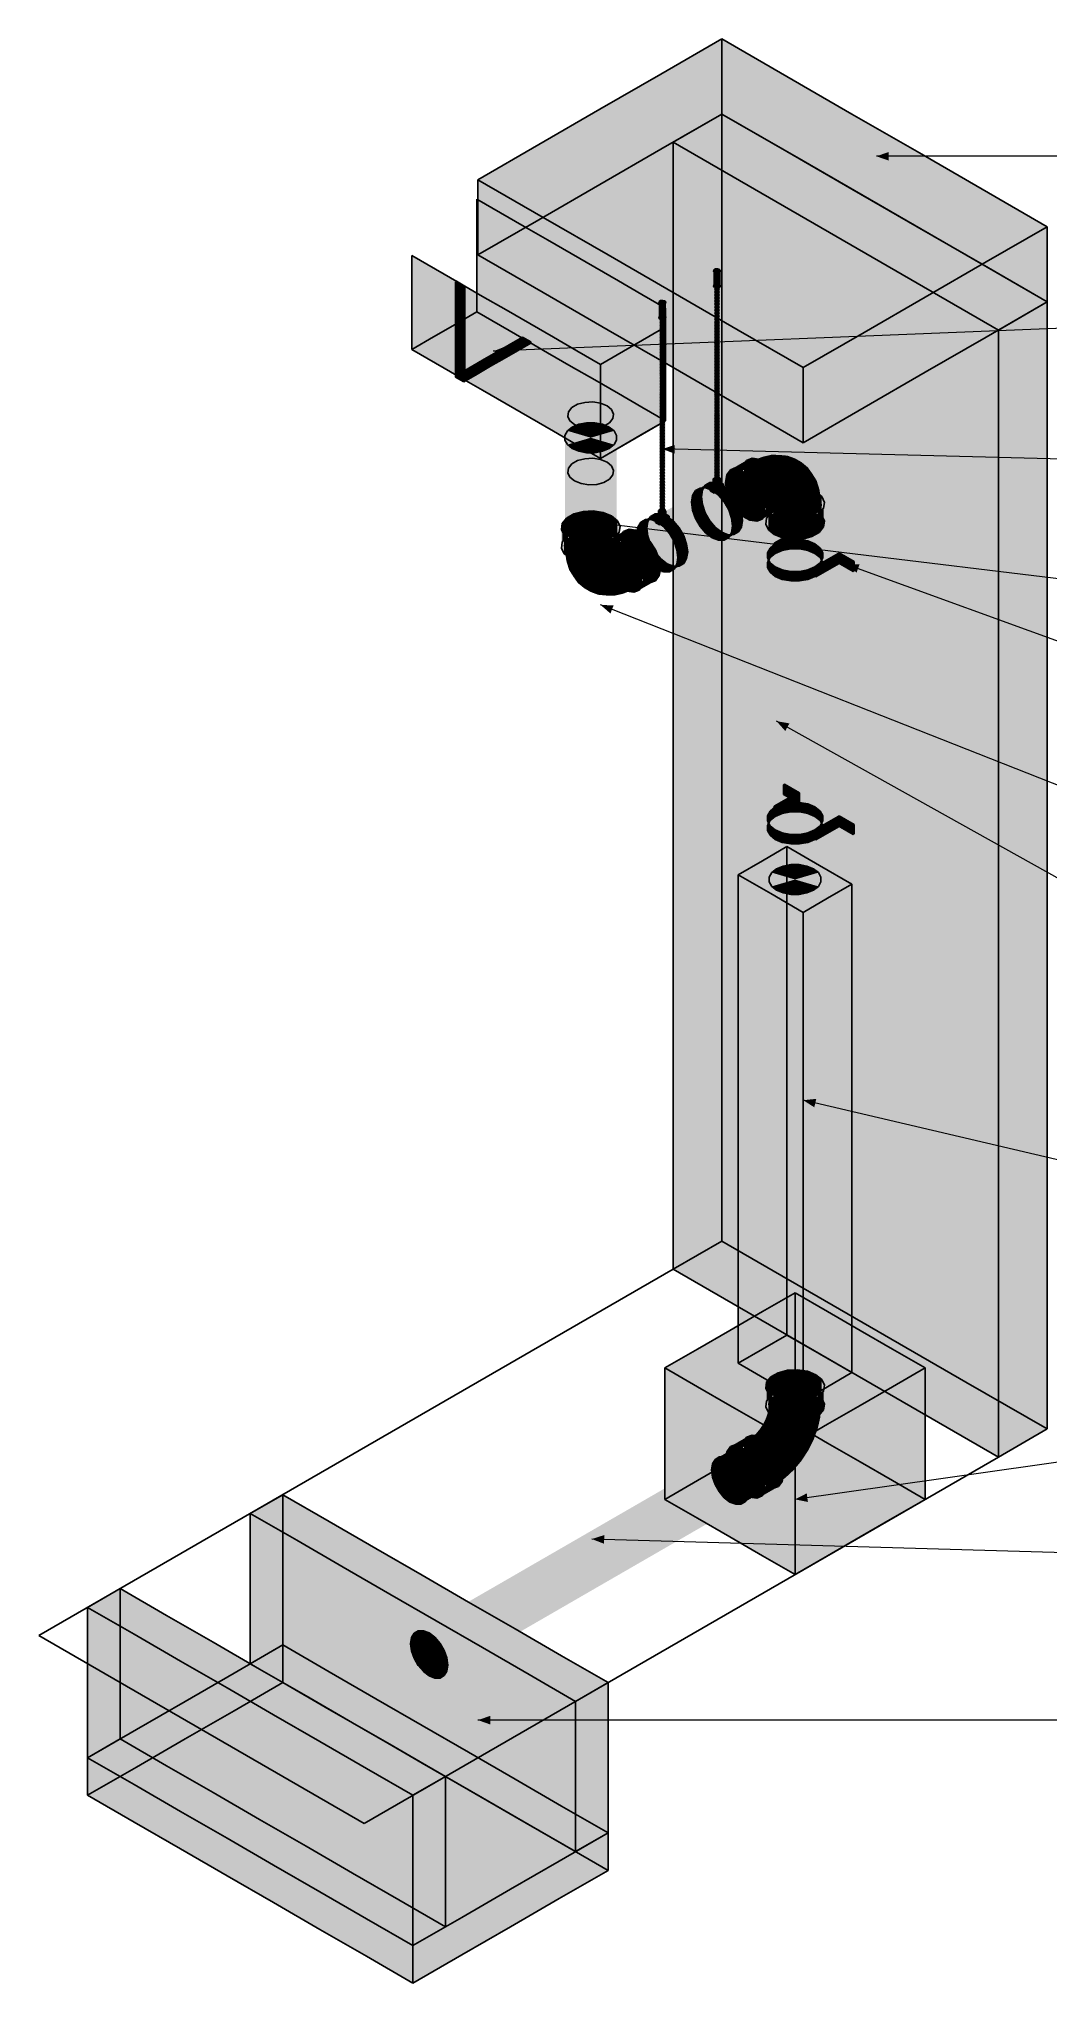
# Model space of a CAD drawing. Header units: metres. Extents: x 0 to 24.2, y -20 to 5.6.
# Drawn here: x 11.15 to 13.83, y -18.68 to -13.5 of the extents above; entities that cross this region are included whole.
import ezdxf

# ---------------------------------------------------------------- set-up
doc = ezdxf.new("R2010")
doc.units = ezdxf.units.M
doc.header["$LTSCALE"] = 0.25
doc.layers.add('ISO-ARISTAS', color=8, linetype='CONTINUOUS')
doc.layers.add('ISO-CONCRETO-SUP', color=254, linetype='CONTINUOUS', true_color=0xe8e8e8)
doc.layers.add('LLAMADAS', color=30, linetype='CONTINUOUS', lineweight=18)

msp = doc.modelspace()

# ---------------------------------------------------------------- linework, layer by layer
at = {"layer": 'ISO-ARISTAS', "color": 250}
for p, q in [((12.8028, -13.5938), (12.9652, -13.5)), ((12.8028, -13.5938), (12.9652, -13.5)), ((12.9652, -13.5), (12.9652, -13.6)), ((13.1384, -13.6), (12.9652, -13.5)), ((12.9652, -13.5), (12.9652, -13.6)), ((12.9652, -13.5), (13.1384, -13.6)), ((12.6404, -13.6875), (12.8028, -13.5938)), ((12.6404, -13.6875), (12.8028, -13.5938)), ((12.9652, -13.6), (12.9652, -13.7)), ((12.9652, -13.6), (12.9652, -13.7)), ((13.3116, -13.7), (13.1384, -13.6)), ((13.1384, -13.6), (13.3116, -13.7)), ((12.4781, -13.7812), (12.6404, -13.6875)), ((12.4781, -13.7812), (12.6404, -13.6875)), ((12.9652, -13.7), (12.8028, -13.7937)), ((12.8028, -13.7937), (12.9652, -13.7)), ((12.8353, -13.775), (12.9652, -13.7)), ((12.8353, -13.775), (12.9652, -13.7)), ((12.9652, -13.7), (12.9652, -13.95)), ((13.1817, -13.825), (12.9652, -13.7)), ((12.9652, -13.7), (12.9652, -13.95)), ((12.9652, -13.7), (13.1817, -13.825)), ((12.9652, -13.7), (13.1384, -13.8)), ((12.9652, -13.7), (13.1384, -13.8)), ((13.4848, -13.8), (13.3116, -13.7)), ((13.3116, -13.7), (13.4848, -13.8)), ((12.3157, -13.875), (12.4781, -13.7812)), ((12.3157, -13.875), (12.4781, -13.7812)), ((12.8028, -13.7937), (12.6404, -13.8875)), ((12.6404, -13.8875), (12.8028, -13.7937)), ((12.8353, -14.025), (12.8353, -13.775)), ((13.0518, -13.9), (12.8353, -13.775)), ((12.8353, -13.775), (12.8353, -14.025)), ((13.0518, -13.9), (12.8353, -13.775)), ((13.1384, -13.8), (13.3116, -13.9)), ((13.1384, -13.8), (13.3116, -13.9)), ((13.658, -13.9), (13.4848, -13.8)), ((13.4848, -13.8), (13.658, -13.9)), ((13.3982, -13.95), (13.1817, -13.825)), ((13.1817, -13.825), (13.3982, -13.95)), ((12.3157, -13.975), (12.3157, -13.875)), ((12.4889, -13.975), (12.3157, -13.875)), ((12.4889, -13.975), (12.3157, -13.875)), ((12.3157, -13.875), (12.3157, -13.975)), ((12.6404, -13.8875), (12.4781, -13.9812)), ((12.4781, -13.9812), (12.6404, -13.8875)), ((13.2683, -14.025), (13.0518, -13.9)), ((13.2683, -14.025), (13.0518, -13.9)), ((13.3116, -13.9), (13.4848, -14)), ((13.3116, -13.9), (13.4848, -14)), ((13.8312, -14), (13.658, -13.9)), ((13.658, -13.9), (13.8312, -14)), ((12.3757, -13.9628), (12.3129, -13.9266)), ((12.3129, -13.9266), (12.3129, -14.0016)), ((12.4385, -13.9991), (12.3757, -13.9628)), ((12.9652, -13.95), (12.9652, -14.2)), ((12.9652, -13.95), (12.9652, -14.2)), ((13.6147, -14.075), (13.3982, -13.95)), ((13.3982, -13.95), (13.6147, -14.075)), ((12.3129, -14.0016), (12.3129, -14.0766)), ((12.3157, -14.075), (12.3157, -13.975)), ((12.3157, -13.975), (12.3157, -14.075)), ((12.4781, -13.9812), (12.3157, -14.075)), ((12.3157, -14.075), (12.4781, -13.9812)), ((12.5013, -14.0353), (12.4385, -13.9991)), ((12.6621, -14.075), (12.4889, -13.975)), ((12.6621, -14.075), (12.4889, -13.975)), ((13.4848, -14), (13.658, -14.1)), ((13.4848, -14), (13.658, -14.1)), ((13.8312, -14), (13.6688, -14.0938)), ((13.6688, -14.0938), (13.8312, -14)), ((13.8312, -14.1), (13.8312, -14)), ((13.8312, -14), (13.8312, -14.1)), ((12.4889, -14.175), (12.3157, -14.075)), ((12.3157, -14.075), (12.4889, -14.175)), ((12.5641, -14.0716), (12.5013, -14.0353)), ((12.6269, -14.1078), (12.5641, -14.0716)), ((12.8353, -14.175), (12.6621, -14.075)), ((12.8353, -14.175), (12.6621, -14.075)), ((12.8353, -14.275), (12.8353, -14.025)), ((12.8353, -14.025), (12.8353, -14.275)), ((13.4848, -14.15), (13.2683, -14.025)), ((13.4848, -14.15), (13.2683, -14.025)), ((13.8312, -14.2), (13.6147, -14.075)), ((13.6147, -14.075), (13.8312, -14.2)), ((12.2025, -14.1128), (12.1397, -14.0766)), ((12.1397, -14.0766), (12.1397, -14.1391)), ((12.2653, -14.1491), (12.2025, -14.1128)), ((12.3129, -14.0766), (12.3129, -14.1516)), ((12.6896, -14.1441), (12.6269, -14.1078)), ((12.9435, -14.1149), (12.9425, -14.1184)), ((12.9425, -14.1184), (12.9435, -14.1149)), ((12.9425, -14.1184), (12.9453, -14.1215)), ((12.9453, -14.1215), (12.9425, -14.1184)), ((12.9478, -14.1125), (12.9435, -14.1149)), ((12.9435, -14.1149), (12.9478, -14.1125)), ((12.9453, -14.1215), (12.9507, -14.1231)), ((12.9507, -14.1231), (12.9453, -14.1215)), ((12.9537, -14.1119), (12.9478, -14.1125)), ((12.9478, -14.1125), (12.9537, -14.1119)), ((12.9507, -14.1231), (12.9567, -14.1225)), ((12.9567, -14.1225), (12.9507, -14.1231)), ((12.9591, -14.1135), (12.9537, -14.1119)), ((12.9537, -14.1119), (12.9591, -14.1135)), ((12.9567, -14.1225), (12.9609, -14.1201)), ((12.9609, -14.1201), (12.9567, -14.1225)), ((12.9619, -14.1166), (12.9591, -14.1135)), ((12.9591, -14.1135), (12.9619, -14.1166)), ((12.9609, -14.1201), (12.9619, -14.1166)), ((12.9619, -14.1166), (12.9609, -14.1201)), ((13.6688, -14.0938), (13.5065, -14.1875)), ((13.5065, -14.1875), (13.6688, -14.0938)), ((13.658, -14.1), (13.8312, -14.2)), ((13.658, -14.1), (13.8312, -14.2)), ((13.8312, -14.2), (13.8312, -14.1)), ((13.8312, -14.1), (13.8312, -14.2)), ((12.1397, -14.1391), (12.1397, -14.2016)), ((12.2559, -14.1468), (12.2586, -14.1452)), ((12.2559, -14.1468), (12.2586, -14.1452)), ((12.2559, -14.189), (12.2559, -14.1468)), ((12.2779, -14.1595), (12.2559, -14.1468)), ((12.2559, -14.1468), (12.2559, -14.189)), ((12.2779, -14.1595), (12.2559, -14.1468)), ((12.2586, -14.1452), (12.2586, -14.1874)), ((12.2806, -14.1579), (12.2586, -14.1452)), ((12.2586, -14.1452), (12.2586, -14.1874)), ((12.2586, -14.1452), (12.2806, -14.1579)), ((12.3281, -14.1853), (12.2653, -14.1491)), ((12.2779, -14.1595), (12.2806, -14.1579)), ((12.2806, -14.1579), (12.2779, -14.1595)), ((12.2779, -14.2017), (12.2779, -14.1595)), ((12.2779, -14.2017), (12.2779, -14.1595)), ((12.2806, -14.2001), (12.2806, -14.1579)), ((12.2806, -14.1579), (12.2806, -14.2001)), ((12.3129, -14.1516), (12.3129, -14.2266)), ((12.6621, -14.275), (12.4889, -14.175)), ((12.4889, -14.175), (12.6621, -14.275)), ((12.7524, -14.1803), (12.6896, -14.1441)), ((13.0085, -14.275), (12.8353, -14.175)), ((13.0085, -14.275), (12.8353, -14.175)), ((12.9425, -14.1584), (12.9435, -14.1549)), ((12.9425, -14.1584), (12.9435, -14.1549)), ((12.9453, -14.1615), (12.9425, -14.1584)), ((12.9453, -14.1615), (12.9425, -14.1584)), ((12.9435, -14.1549), (12.9478, -14.1525)), ((12.9435, -14.1549), (12.9478, -14.1525)), ((12.9507, -14.1631), (12.9453, -14.1615)), ((12.9507, -14.1631), (12.9453, -14.1615)), ((12.948, -14.1551), (12.9463, -14.1575)), ((12.9463, -14.1575), (12.948, -14.1551)), ((12.9463, -14.1575), (12.948, -14.1599)), ((12.948, -14.1599), (12.9463, -14.1575)), ((12.9463, -14.1605), (12.948, -14.1581)), ((12.948, -14.1629), (12.9463, -14.1605)), ((12.9463, -14.1645), (12.948, -14.1621)), ((12.948, -14.1669), (12.9463, -14.1645)), ((12.9463, -14.1685), (12.948, -14.1661)), ((12.948, -14.1709), (12.9463, -14.1685)), ((12.9463, -14.1725), (12.948, -14.1701)), ((12.948, -14.1749), (12.9463, -14.1725)), ((12.9463, -14.1765), (12.948, -14.1741)), ((12.948, -14.1789), (12.9463, -14.1765)), ((12.9463, -14.1805), (12.948, -14.1781)), ((12.9478, -14.1525), (12.9537, -14.1519)), ((12.9478, -14.1525), (12.9537, -14.1519)), ((12.9522, -14.1541), (12.948, -14.1551)), ((12.948, -14.1551), (12.9522, -14.1541)), ((12.948, -14.1581), (12.9522, -14.1571)), ((12.948, -14.1599), (12.9522, -14.1609)), ((12.9522, -14.1609), (12.948, -14.1599)), ((12.948, -14.1621), (12.9522, -14.1611)), ((12.9522, -14.1639), (12.948, -14.1629)), ((12.948, -14.1661), (12.9522, -14.1651)), ((12.9522, -14.1679), (12.948, -14.1669)), ((12.948, -14.1701), (12.9522, -14.1691)), ((12.9522, -14.1719), (12.948, -14.1709)), ((12.948, -14.1741), (12.9522, -14.1731)), ((12.9522, -14.1759), (12.948, -14.1749)), ((12.948, -14.1781), (12.9522, -14.1771)), ((12.9522, -14.1799), (12.948, -14.1789)), ((12.9567, -14.1625), (12.9507, -14.1631)), ((12.9567, -14.1625), (12.9507, -14.1631)), ((12.9564, -14.1551), (12.9522, -14.1541)), ((12.9522, -14.1541), (12.9564, -14.1551)), ((12.9522, -14.1571), (12.9564, -14.1581)), ((12.9522, -14.1609), (12.9564, -14.1599)), ((12.9564, -14.1599), (12.9522, -14.1609)), ((12.9522, -14.1611), (12.9564, -14.1621)), ((12.9564, -14.1629), (12.9522, -14.1639)), ((12.9522, -14.1651), (12.9564, -14.1661)), ((12.9564, -14.1669), (12.9522, -14.1679)), ((12.9522, -14.1691), (12.9564, -14.1701)), ((12.9564, -14.1709), (12.9522, -14.1719)), ((12.9522, -14.1731), (12.9564, -14.1741)), ((12.9564, -14.1749), (12.9522, -14.1759)), ((12.9522, -14.1771), (12.9564, -14.1781)), ((12.9564, -14.1789), (12.9522, -14.1799)), ((12.9537, -14.1519), (12.9591, -14.1535)), ((12.9537, -14.1519), (12.9591, -14.1535)), ((12.9581, -14.1575), (12.9564, -14.1551)), ((12.9564, -14.1551), (12.9581, -14.1575)), ((12.9564, -14.1599), (12.9581, -14.1575)), ((12.9581, -14.1575), (12.9564, -14.1599)), ((12.9564, -14.1581), (12.9581, -14.1605)), ((12.9581, -14.1605), (12.9564, -14.1629)), ((12.9564, -14.1621), (12.9581, -14.1645)), ((12.9581, -14.1645), (12.9564, -14.1669)), ((12.9564, -14.1661), (12.9581, -14.1685)), ((12.9581, -14.1685), (12.9564, -14.1709)), ((12.9564, -14.1701), (12.9581, -14.1725)), ((12.9581, -14.1725), (12.9564, -14.1749)), ((12.9564, -14.1741), (12.9581, -14.1765)), ((12.9581, -14.1765), (12.9564, -14.1789)), ((12.9564, -14.1781), (12.9581, -14.1805)), ((12.9609, -14.1601), (12.9567, -14.1625)), ((12.9609, -14.1601), (12.9567, -14.1625)), ((12.9591, -14.1535), (12.9619, -14.1566)), ((12.9591, -14.1535), (12.9619, -14.1566)), ((12.9619, -14.1566), (12.9609, -14.1601)), ((12.9619, -14.1566), (12.9609, -14.1601)), ((13.7013, -14.275), (13.4848, -14.15)), ((13.7013, -14.275), (13.4848, -14.15)), ((12.1397, -14.2016), (12.1397, -14.2641)), ((12.2552, -14.2599), (12.3129, -14.2266)), ((12.2559, -14.2312), (12.2559, -14.189)), ((12.2559, -14.189), (12.2559, -14.2312)), ((12.2559, -14.2734), (12.2559, -14.2312)), ((12.2559, -14.2312), (12.2559, -14.2734)), ((12.2586, -14.1874), (12.2586, -14.2296)), ((12.2586, -14.1874), (12.2586, -14.2296)), ((12.2586, -14.2296), (12.2586, -14.2718)), ((12.2586, -14.2296), (12.2586, -14.2718)), ((12.2779, -14.2439), (12.2779, -14.2017)), ((12.2779, -14.2439), (12.2779, -14.2017)), ((12.2806, -14.2423), (12.2806, -14.2001)), ((12.2806, -14.2001), (12.2806, -14.2423)), ((12.3129, -14.2266), (12.3757, -14.2628)), ((12.3129, -14.2266), (12.3757, -14.2628)), ((12.3909, -14.2216), (12.3281, -14.1853)), ((12.4537, -14.2578), (12.3909, -14.2216)), ((12.8152, -14.2166), (12.7524, -14.1803)), ((12.7978, -14.199), (12.7969, -14.2025)), ((12.7969, -14.2025), (12.7978, -14.199)), ((12.7969, -14.2025), (12.7996, -14.2056)), ((12.7996, -14.2056), (12.7969, -14.2025)), ((12.8021, -14.1965), (12.7978, -14.199)), ((12.7978, -14.199), (12.8021, -14.1965)), ((12.7996, -14.2056), (12.805, -14.2072)), ((12.805, -14.2072), (12.7996, -14.2056)), ((12.8081, -14.196), (12.8021, -14.1965)), ((12.8021, -14.1965), (12.8081, -14.196)), ((12.805, -14.2072), (12.811, -14.2066)), ((12.811, -14.2066), (12.805, -14.2072)), ((12.8135, -14.1976), (12.8081, -14.196)), ((12.8081, -14.196), (12.8135, -14.1976)), ((12.811, -14.2066), (12.8153, -14.2042)), ((12.8153, -14.2042), (12.811, -14.2066)), ((12.8162, -14.2007), (12.8135, -14.1976)), ((12.8135, -14.1976), (12.8162, -14.2007)), ((12.8152, -14.2916), (12.8152, -14.2166)), ((12.8153, -14.2042), (12.8162, -14.2007)), ((12.8162, -14.2007), (12.8153, -14.2042)), ((12.948, -14.1829), (12.9463, -14.1805)), ((12.9463, -14.1845), (12.948, -14.1821)), ((12.948, -14.1869), (12.9463, -14.1845)), ((12.9463, -14.1885), (12.948, -14.1861)), ((12.948, -14.1909), (12.9463, -14.1885)), ((12.9463, -14.1925), (12.948, -14.1901)), ((12.948, -14.1949), (12.9463, -14.1925)), ((12.9463, -14.1965), (12.948, -14.1941)), ((12.948, -14.1989), (12.9463, -14.1965)), ((12.9463, -14.2005), (12.948, -14.1981)), ((12.948, -14.2029), (12.9463, -14.2005)), ((12.9463, -14.2045), (12.948, -14.2021)), ((12.948, -14.2069), (12.9463, -14.2045)), ((12.9463, -14.2085), (12.948, -14.2061)), ((12.948, -14.2109), (12.9463, -14.2085)), ((12.9463, -14.2125), (12.948, -14.2101)), ((12.948, -14.2149), (12.9463, -14.2125)), ((12.9463, -14.2165), (12.948, -14.2141)), ((12.948, -14.2189), (12.9463, -14.2165)), ((12.9463, -14.2205), (12.948, -14.2181)), ((12.948, -14.2229), (12.9463, -14.2205)), ((12.9463, -14.2245), (12.948, -14.2221)), ((12.948, -14.2269), (12.9463, -14.2245)), ((12.9463, -14.2285), (12.948, -14.2261)), ((12.948, -14.2309), (12.9463, -14.2285)), ((12.9463, -14.2325), (12.948, -14.2301)), ((12.948, -14.1821), (12.9522, -14.1811)), ((12.9522, -14.1839), (12.948, -14.1829)), ((12.948, -14.1861), (12.9522, -14.1851)), ((12.9522, -14.1879), (12.948, -14.1869)), ((12.948, -14.1901), (12.9522, -14.1891)), ((12.9522, -14.1919), (12.948, -14.1909)), ((12.948, -14.1941), (12.9522, -14.1931)), ((12.9522, -14.1959), (12.948, -14.1949)), ((12.948, -14.1981), (12.9522, -14.1971)), ((12.9522, -14.1999), (12.948, -14.1989)), ((12.948, -14.2021), (12.9522, -14.2011)), ((12.9522, -14.2039), (12.948, -14.2029)), ((12.948, -14.2061), (12.9522, -14.2051)), ((12.9522, -14.2079), (12.948, -14.2069)), ((12.948, -14.2101), (12.9522, -14.2091)), ((12.9522, -14.2119), (12.948, -14.2109)), ((12.948, -14.2141), (12.9522, -14.2131)), ((12.9522, -14.2159), (12.948, -14.2149)), ((12.948, -14.2181), (12.9522, -14.2171)), ((12.9522, -14.2199), (12.948, -14.2189)), ((12.948, -14.2221), (12.9522, -14.2211)), ((12.9522, -14.2239), (12.948, -14.2229)), ((12.948, -14.2261), (12.9522, -14.2251)), ((12.9522, -14.2279), (12.948, -14.2269)), ((12.948, -14.2301), (12.9522, -14.2291)), ((12.9522, -14.2319), (12.948, -14.2309)), ((12.9522, -14.1811), (12.9564, -14.1821)), ((12.9564, -14.1829), (12.9522, -14.1839)), ((12.9522, -14.1851), (12.9564, -14.1861)), ((12.9564, -14.1869), (12.9522, -14.1879)), ((12.9522, -14.1891), (12.9564, -14.1901)), ((12.9564, -14.1909), (12.9522, -14.1919)), ((12.9522, -14.1931), (12.9564, -14.1941)), ((12.9564, -14.1949), (12.9522, -14.1959)), ((12.9522, -14.1971), (12.9564, -14.1981)), ((12.9564, -14.1989), (12.9522, -14.1999)), ((12.9522, -14.2011), (12.9564, -14.2021)), ((12.9564, -14.2029), (12.9522, -14.2039)), ((12.9522, -14.2051), (12.9564, -14.2061)), ((12.9564, -14.2069), (12.9522, -14.2079)), ((12.9522, -14.2091), (12.9564, -14.2101)), ((12.9564, -14.2109), (12.9522, -14.2119)), ((12.9522, -14.2131), (12.9564, -14.2141)), ((12.9564, -14.2149), (12.9522, -14.2159)), ((12.9522, -14.2171), (12.9564, -14.2181)), ((12.9564, -14.2189), (12.9522, -14.2199)), ((12.9522, -14.2211), (12.9564, -14.2221)), ((12.9564, -14.2229), (12.9522, -14.2239)), ((12.9522, -14.2251), (12.9564, -14.2261)), ((12.9564, -14.2269), (12.9522, -14.2279)), ((12.9522, -14.2291), (12.9564, -14.2301)), ((12.9564, -14.2309), (12.9522, -14.2319)), ((12.9581, -14.1805), (12.9564, -14.1829)), ((12.9564, -14.1821), (12.9581, -14.1845)), ((12.9581, -14.1845), (12.9564, -14.1869)), ((12.9564, -14.1861), (12.9581, -14.1885)), ((12.9581, -14.1885), (12.9564, -14.1909)), ((12.9564, -14.1901), (12.9581, -14.1925)), ((12.9581, -14.1925), (12.9564, -14.1949)), ((12.9564, -14.1941), (12.9581, -14.1965)), ((12.9581, -14.1965), (12.9564, -14.1989)), ((12.9564, -14.1981), (12.9581, -14.2005)), ((12.9581, -14.2005), (12.9564, -14.2029)), ((12.9564, -14.2021), (12.9581, -14.2045)), ((12.9581, -14.2045), (12.9564, -14.2069)), ((12.9564, -14.2061), (12.9581, -14.2085)), ((12.9581, -14.2085), (12.9564, -14.2109)), ((12.9564, -14.2101), (12.9581, -14.2125)), ((12.9581, -14.2125), (12.9564, -14.2149)), ((12.9564, -14.2141), (12.9581, -14.2165)), ((12.9581, -14.2165), (12.9564, -14.2189)), ((12.9564, -14.2181), (12.9581, -14.2205)), ((12.9581, -14.2205), (12.9564, -14.2229)), ((12.9564, -14.2221), (12.9581, -14.2245)), ((12.9581, -14.2245), (12.9564, -14.2269)), ((12.9564, -14.2261), (12.9581, -14.2285)), ((12.9581, -14.2285), (12.9564, -14.2309)), ((12.9564, -14.2301), (12.9581, -14.2325)), ((12.9652, -14.2), (12.9652, -14.45)), ((12.9652, -14.2), (12.9652, -14.45)), ((13.5065, -14.1875), (13.3441, -14.2812)), ((13.3441, -14.2812), (13.5065, -14.1875)), ((13.8312, -14.2), (13.6688, -14.2937)), ((13.8312, -14.2), (13.6688, -14.2937)), ((13.8312, -14.2), (13.7013, -14.275)), ((13.7013, -14.275), (13.8312, -14.2)), ((13.8312, -14.45), (13.8312, -14.2)), ((13.8312, -14.2), (13.8312, -14.45)), ((12.1397, -14.2641), (12.1397, -14.3266)), ((12.1975, -14.2933), (12.2552, -14.2599)), ((12.2559, -14.3156), (12.2559, -14.2734)), ((12.2559, -14.2734), (12.2559, -14.3156)), ((12.2586, -14.2718), (12.2586, -14.314)), ((12.2586, -14.2718), (12.2586, -14.314)), ((12.2779, -14.2861), (12.2779, -14.2439)), ((12.2779, -14.2861), (12.2779, -14.2439)), ((12.2806, -14.2845), (12.2806, -14.2423)), ((12.2806, -14.2423), (12.2806, -14.2845)), ((12.3757, -14.2628), (12.4385, -14.2991)), ((12.3757, -14.2628), (12.4385, -14.2991)), ((12.5164, -14.2941), (12.4537, -14.2578)), ((12.642, -14.3666), (12.8152, -14.2666)), ((12.8353, -14.375), (12.6621, -14.275)), ((12.6621, -14.275), (12.8353, -14.375)), ((12.7969, -14.2425), (12.7978, -14.239)), ((12.7969, -14.2425), (12.7978, -14.239)), ((12.7996, -14.2456), (12.7969, -14.2425)), ((12.7996, -14.2456), (12.7969, -14.2425)), ((12.7978, -14.239), (12.8021, -14.2365)), ((12.7978, -14.239), (12.8021, -14.2365)), ((12.805, -14.2472), (12.7996, -14.2456)), ((12.805, -14.2472), (12.7996, -14.2456)), ((12.8024, -14.2392), (12.8007, -14.2416)), ((12.8007, -14.2416), (12.8024, -14.2392)), ((12.8007, -14.2416), (12.8024, -14.244)), ((12.8024, -14.244), (12.8007, -14.2416)), ((12.8007, -14.2446), (12.8024, -14.2422)), ((12.8024, -14.247), (12.8007, -14.2446)), ((12.8007, -14.2486), (12.8024, -14.2462)), ((12.8024, -14.251), (12.8007, -14.2486)), ((12.8007, -14.2526), (12.8024, -14.2502)), ((12.8024, -14.255), (12.8007, -14.2526)), ((12.8007, -14.2566), (12.8024, -14.2542)), ((12.8024, -14.259), (12.8007, -14.2566)), ((12.8007, -14.2606), (12.8024, -14.2582)), ((12.8024, -14.263), (12.8007, -14.2606)), ((12.8007, -14.2646), (12.8024, -14.2622)), ((12.8024, -14.267), (12.8007, -14.2646)), ((12.8007, -14.2686), (12.8024, -14.2662)), ((12.8024, -14.271), (12.8007, -14.2686)), ((12.8007, -14.2726), (12.8024, -14.2702)), ((12.8024, -14.275), (12.8007, -14.2726)), ((12.8007, -14.2766), (12.8024, -14.2742)), ((12.8024, -14.279), (12.8007, -14.2766)), ((12.8007, -14.2806), (12.8024, -14.2782)), ((12.8024, -14.283), (12.8007, -14.2806)), ((12.8007, -14.2846), (12.8024, -14.2822)), ((12.8021, -14.2365), (12.8081, -14.236)), ((12.8021, -14.2365), (12.8081, -14.236)), ((12.8066, -14.2382), (12.8024, -14.2392)), ((12.8024, -14.2392), (12.8066, -14.2382)), ((12.8024, -14.2422), (12.8066, -14.2412)), ((12.8024, -14.244), (12.8066, -14.245)), ((12.8066, -14.245), (12.8024, -14.244)), ((12.8024, -14.2462), (12.8066, -14.2452)), ((12.8066, -14.248), (12.8024, -14.247)), ((12.8024, -14.2502), (12.8066, -14.2492)), ((12.8066, -14.252), (12.8024, -14.251)), ((12.8024, -14.2542), (12.8066, -14.2532)), ((12.8066, -14.256), (12.8024, -14.255)), ((12.8024, -14.2582), (12.8066, -14.2572)), ((12.8066, -14.26), (12.8024, -14.259)), ((12.8024, -14.2622), (12.8066, -14.2612)), ((12.8066, -14.264), (12.8024, -14.263)), ((12.8024, -14.2662), (12.8066, -14.2652)), ((12.8066, -14.268), (12.8024, -14.267)), ((12.8024, -14.2702), (12.8066, -14.2692)), ((12.8066, -14.272), (12.8024, -14.271)), ((12.8024, -14.2742), (12.8066, -14.2732)), ((12.8066, -14.276), (12.8024, -14.275)), ((12.8024, -14.2782), (12.8066, -14.2772)), ((12.8066, -14.28), (12.8024, -14.279)), ((12.8024, -14.2822), (12.8066, -14.2812)), ((12.8066, -14.284), (12.8024, -14.283)), ((12.811, -14.2466), (12.805, -14.2472)), ((12.811, -14.2466), (12.805, -14.2472)), ((12.8107, -14.2392), (12.8066, -14.2382)), ((12.8066, -14.2382), (12.8107, -14.2392)), ((12.8066, -14.2412), (12.8107, -14.2422)), ((12.8066, -14.245), (12.8107, -14.244)), ((12.8107, -14.244), (12.8066, -14.245)), ((12.8066, -14.2452), (12.8107, -14.2462)), ((12.8107, -14.247), (12.8066, -14.248)), ((12.8066, -14.2492), (12.8107, -14.2502)), ((12.8107, -14.251), (12.8066, -14.252)), ((12.8066, -14.2532), (12.8107, -14.2542)), ((12.8107, -14.255), (12.8066, -14.256)), ((12.8066, -14.2572), (12.8107, -14.2582)), ((12.8107, -14.259), (12.8066, -14.26)), ((12.8066, -14.2612), (12.8107, -14.2622)), ((12.8107, -14.263), (12.8066, -14.264)), ((12.8066, -14.2652), (12.8107, -14.2662)), ((12.8107, -14.267), (12.8066, -14.268)), ((12.8066, -14.2692), (12.8107, -14.2702)), ((12.8107, -14.271), (12.8066, -14.272)), ((12.8066, -14.2732), (12.8107, -14.2742)), ((12.8107, -14.275), (12.8066, -14.276)), ((12.8066, -14.2772), (12.8107, -14.2782)), ((12.8107, -14.279), (12.8066, -14.28)), ((12.8066, -14.2812), (12.8107, -14.2822)), ((12.8107, -14.283), (12.8066, -14.284)), ((12.8081, -14.236), (12.8135, -14.2376)), ((12.8081, -14.236), (12.8135, -14.2376)), ((12.8124, -14.2416), (12.8107, -14.2392)), ((12.8107, -14.2392), (12.8124, -14.2416)), ((12.8107, -14.244), (12.8124, -14.2416)), ((12.8124, -14.2416), (12.8107, -14.244)), ((12.8107, -14.2422), (12.8124, -14.2446)), ((12.8124, -14.2446), (12.8107, -14.247)), ((12.8107, -14.2462), (12.8124, -14.2486)), ((12.8124, -14.2486), (12.8107, -14.251)), ((12.8107, -14.2502), (12.8124, -14.2526)), ((12.8124, -14.2526), (12.8107, -14.255)), ((12.8107, -14.2542), (12.8124, -14.2566)), ((12.8124, -14.2566), (12.8107, -14.259)), ((12.8107, -14.2582), (12.8124, -14.2606)), ((12.8124, -14.2606), (12.8107, -14.263)), ((12.8107, -14.2622), (12.8124, -14.2646)), ((12.8124, -14.2646), (12.8107, -14.267)), ((12.8107, -14.2662), (12.8124, -14.2686)), ((12.8124, -14.2686), (12.8107, -14.271)), ((12.8107, -14.2702), (12.8124, -14.2726)), ((12.8124, -14.2726), (12.8107, -14.275)), ((12.8107, -14.2742), (12.8124, -14.2766)), ((12.8124, -14.2766), (12.8107, -14.279)), ((12.8107, -14.2782), (12.8124, -14.2806)), ((12.8124, -14.2806), (12.8107, -14.283)), ((12.8107, -14.2822), (12.8124, -14.2846)), ((12.8153, -14.2442), (12.811, -14.2466)), ((12.8153, -14.2442), (12.811, -14.2466)), ((12.8135, -14.2376), (12.8162, -14.2407)), ((12.8135, -14.2376), (12.8162, -14.2407)), ((12.8152, -14.2666), (12.8152, -14.5166)), ((12.8162, -14.2407), (12.8153, -14.2442)), ((12.8162, -14.2407), (12.8153, -14.2442)), ((12.8353, -14.525), (12.8353, -14.275)), ((12.8353, -14.275), (12.8353, -14.525)), ((12.948, -14.2349), (12.9463, -14.2325)), ((12.9463, -14.2365), (12.948, -14.2341)), ((12.948, -14.2389), (12.9463, -14.2365)), ((12.9463, -14.2405), (12.948, -14.2381)), ((12.948, -14.2429), (12.9463, -14.2405)), ((12.9463, -14.2445), (12.948, -14.2421)), ((12.948, -14.2469), (12.9463, -14.2445)), ((12.9463, -14.2485), (12.948, -14.2461)), ((12.948, -14.2509), (12.9463, -14.2485)), ((12.9463, -14.2525), (12.948, -14.2501)), ((12.948, -14.2549), (12.9463, -14.2525)), ((12.9463, -14.2565), (12.948, -14.2541)), ((12.948, -14.2589), (12.9463, -14.2565)), ((12.9463, -14.2605), (12.948, -14.2581)), ((12.948, -14.2629), (12.9463, -14.2605)), ((12.9463, -14.2645), (12.948, -14.2621)), ((12.948, -14.2669), (12.9463, -14.2645)), ((12.9463, -14.2685), (12.948, -14.2661)), ((12.948, -14.2709), (12.9463, -14.2685)), ((12.9463, -14.2725), (12.948, -14.2701)), ((12.948, -14.2749), (12.9463, -14.2725)), ((12.9463, -14.2765), (12.948, -14.2741)), ((12.948, -14.2789), (12.9463, -14.2765)), ((12.9463, -14.2805), (12.948, -14.2781)), ((12.948, -14.2829), (12.9463, -14.2805)), ((12.9463, -14.2845), (12.948, -14.2821)), ((12.948, -14.2341), (12.9522, -14.2331)), ((12.9522, -14.2359), (12.948, -14.2349)), ((12.948, -14.2381), (12.9522, -14.2371)), ((12.9522, -14.2399), (12.948, -14.2389)), ((12.948, -14.2421), (12.9522, -14.2411)), ((12.9522, -14.2439), (12.948, -14.2429)), ((12.948, -14.2461), (12.9522, -14.2451)), ((12.9522, -14.2479), (12.948, -14.2469)), ((12.948, -14.2501), (12.9522, -14.2491)), ((12.9522, -14.2519), (12.948, -14.2509)), ((12.948, -14.2541), (12.9522, -14.2531)), ((12.9522, -14.2559), (12.948, -14.2549)), ((12.948, -14.2581), (12.9522, -14.2571)), ((12.9522, -14.2599), (12.948, -14.2589)), ((12.948, -14.2621), (12.9522, -14.2611)), ((12.9522, -14.2639), (12.948, -14.2629)), ((12.948, -14.2661), (12.9522, -14.2651)), ((12.9522, -14.2679), (12.948, -14.2669)), ((12.948, -14.2701), (12.9522, -14.2691)), ((12.9522, -14.2719), (12.948, -14.2709)), ((12.948, -14.2741), (12.9522, -14.2731)), ((12.9522, -14.2759), (12.948, -14.2749)), ((12.948, -14.2781), (12.9522, -14.2771)), ((12.9522, -14.2799), (12.948, -14.2789)), ((12.948, -14.2821), (12.9522, -14.2811)), ((12.9522, -14.2839), (12.948, -14.2829)), ((12.9522, -14.2331), (12.9564, -14.2341)), ((12.9564, -14.2349), (12.9522, -14.2359)), ((12.9522, -14.2371), (12.9564, -14.2381)), ((12.9564, -14.2389), (12.9522, -14.2399)), ((12.9522, -14.2411), (12.9564, -14.2421)), ((12.9564, -14.2429), (12.9522, -14.2439)), ((12.9522, -14.2451), (12.9564, -14.2461)), ((12.9564, -14.2469), (12.9522, -14.2479)), ((12.9522, -14.2491), (12.9564, -14.2501)), ((12.9564, -14.2509), (12.9522, -14.2519)), ((12.9522, -14.2531), (12.9564, -14.2541)), ((12.9564, -14.2549), (12.9522, -14.2559)), ((12.9522, -14.2571), (12.9564, -14.2581)), ((12.9564, -14.2589), (12.9522, -14.2599)), ((12.9522, -14.2611), (12.9564, -14.2621)), ((12.9564, -14.2629), (12.9522, -14.2639)), ((12.9522, -14.2651), (12.9564, -14.2661)), ((12.9564, -14.2669), (12.9522, -14.2679)), ((12.9522, -14.2691), (12.9564, -14.2701)), ((12.9564, -14.2709), (12.9522, -14.2719)), ((12.9522, -14.2731), (12.9564, -14.2741)), ((12.9564, -14.2749), (12.9522, -14.2759)), ((12.9522, -14.2771), (12.9564, -14.2781)), ((12.9564, -14.2789), (12.9522, -14.2799)), ((12.9522, -14.2811), (12.9564, -14.2821)), ((12.9564, -14.2829), (12.9522, -14.2839)), ((12.9581, -14.2325), (12.9564, -14.2349)), ((12.9564, -14.2341), (12.9581, -14.2365)), ((12.9581, -14.2365), (12.9564, -14.2389)), ((12.9564, -14.2381), (12.9581, -14.2405)), ((12.9581, -14.2405), (12.9564, -14.2429)), ((12.9564, -14.2421), (12.9581, -14.2445)), ((12.9581, -14.2445), (12.9564, -14.2469)), ((12.9564, -14.2461), (12.9581, -14.2485)), ((12.9581, -14.2485), (12.9564, -14.2509)), ((12.9564, -14.2501), (12.9581, -14.2525)), ((12.9581, -14.2525), (12.9564, -14.2549)), ((12.9564, -14.2541), (12.9581, -14.2565)), ((12.9581, -14.2565), (12.9564, -14.2589)), ((12.9564, -14.2581), (12.9581, -14.2605)), ((12.9581, -14.2605), (12.9564, -14.2629)), ((12.9564, -14.2621), (12.9581, -14.2645)), ((12.9581, -14.2645), (12.9564, -14.2669)), ((12.9564, -14.2661), (12.9581, -14.2685)), ((12.9581, -14.2685), (12.9564, -14.2709)), ((12.9564, -14.2701), (12.9581, -14.2725)), ((12.9581, -14.2725), (12.9564, -14.2749)), ((12.9564, -14.2741), (12.9581, -14.2765)), ((12.9581, -14.2765), (12.9564, -14.2789)), ((12.9564, -14.2781), (12.9581, -14.2805)), ((12.9581, -14.2805), (12.9564, -14.2829)), ((12.9564, -14.2821), (12.9581, -14.2845)), ((13.1817, -14.375), (13.0085, -14.275)), ((13.1817, -14.375), (13.0085, -14.275)), ((13.3441, -14.2812), (13.1817, -14.375)), ((13.1817, -14.375), (13.3441, -14.2812)), ((13.7013, -14.525), (13.7013, -14.275)), ((13.7013, -14.525), (13.7013, -14.275)), ((12.1397, -14.3266), (12.1975, -14.2933)), ((12.2025, -14.3628), (12.1397, -14.3266)), ((12.1397, -14.3266), (12.2025, -14.3628)), ((12.2559, -14.3578), (12.2559, -14.3156)), ((12.2559, -14.3156), (12.2559, -14.3578)), ((12.2586, -14.314), (12.2586, -14.3562)), ((12.2586, -14.314), (12.2586, -14.3562)), ((12.2779, -14.3283), (12.2779, -14.2861)), ((12.2779, -14.3283), (12.2779, -14.2861)), ((12.2779, -14.3705), (12.2779, -14.3283)), ((12.2779, -14.3705), (12.2779, -14.3283)), ((12.2806, -14.3267), (12.2806, -14.2845)), ((12.2806, -14.2845), (12.2806, -14.3267)), ((12.2806, -14.3689), (12.2806, -14.3267)), ((12.2806, -14.3267), (12.2806, -14.3689)), ((12.3631, -14.3349), (12.3988, -14.3143)), ((12.3631, -14.3349), (12.3988, -14.3143)), ((12.3988, -14.3175), (12.3631, -14.3381)), ((12.3631, -14.3381), (12.3988, -14.3175)), ((12.4208, -14.327), (12.3851, -14.3476)), ((12.3851, -14.3476), (12.4208, -14.327)), ((12.4208, -14.3302), (12.3851, -14.3508)), ((12.4208, -14.3302), (12.3851, -14.3508)), ((12.3988, -14.3143), (12.4346, -14.2936)), ((12.3988, -14.3143), (12.4346, -14.2936)), ((12.4346, -14.2968), (12.3988, -14.3175)), ((12.3988, -14.3175), (12.4346, -14.2968)), ((12.4566, -14.3064), (12.4208, -14.327)), ((12.4208, -14.327), (12.4566, -14.3064)), ((12.4566, -14.3095), (12.4208, -14.3302)), ((12.4566, -14.3095), (12.4208, -14.3302)), ((12.4566, -14.3064), (12.4346, -14.2936)), ((12.4346, -14.2936), (12.4346, -14.2968)), ((12.4346, -14.2936), (12.4346, -14.2968)), ((12.4346, -14.2936), (12.4566, -14.3064)), ((12.4346, -14.2968), (12.4566, -14.3095)), ((12.4346, -14.2968), (12.4566, -14.3095)), ((12.4385, -14.2991), (12.5013, -14.3353)), ((12.4385, -14.2991), (12.5013, -14.3353)), ((12.4566, -14.3095), (12.4566, -14.3064)), ((12.4566, -14.3064), (12.4566, -14.3095)), ((12.5792, -14.3303), (12.5164, -14.2941)), ((12.642, -14.3666), (12.5792, -14.3303)), ((12.8024, -14.287), (12.8007, -14.2846)), ((12.8007, -14.2886), (12.8024, -14.2862)), ((12.8024, -14.291), (12.8007, -14.2886)), ((12.8007, -14.2926), (12.8024, -14.2902)), ((12.8024, -14.295), (12.8007, -14.2926)), ((12.8007, -14.2966), (12.8024, -14.2942)), ((12.8024, -14.299), (12.8007, -14.2966)), ((12.8007, -14.3006), (12.8024, -14.2982)), ((12.8024, -14.303), (12.8007, -14.3006)), ((12.8007, -14.3046), (12.8024, -14.3022)), ((12.8024, -14.307), (12.8007, -14.3046)), ((12.8007, -14.3086), (12.8024, -14.3062)), ((12.8024, -14.311), (12.8007, -14.3086)), ((12.8007, -14.3126), (12.8024, -14.3102)), ((12.8024, -14.315), (12.8007, -14.3126)), ((12.8007, -14.3166), (12.8024, -14.3142)), ((12.8024, -14.319), (12.8007, -14.3166)), ((12.8007, -14.3206), (12.8024, -14.3182)), ((12.8024, -14.323), (12.8007, -14.3206)), ((12.8007, -14.3246), (12.8024, -14.3222)), ((12.8024, -14.327), (12.8007, -14.3246)), ((12.8007, -14.3286), (12.8024, -14.3262)), ((12.8024, -14.331), (12.8007, -14.3286)), ((12.8007, -14.3326), (12.8024, -14.3302)), ((12.8024, -14.335), (12.8007, -14.3326)), ((12.8007, -14.3366), (12.8024, -14.3342)), ((12.8024, -14.2862), (12.8066, -14.2852)), ((12.8066, -14.288), (12.8024, -14.287)), ((12.8024, -14.2902), (12.8066, -14.2892)), ((12.8066, -14.292), (12.8024, -14.291)), ((12.8024, -14.2942), (12.8066, -14.2932)), ((12.8066, -14.296), (12.8024, -14.295)), ((12.8024, -14.2982), (12.8066, -14.2972)), ((12.8066, -14.3), (12.8024, -14.299)), ((12.8024, -14.3022), (12.8066, -14.3012)), ((12.8066, -14.304), (12.8024, -14.303)), ((12.8024, -14.3062), (12.8066, -14.3052)), ((12.8066, -14.308), (12.8024, -14.307)), ((12.8024, -14.3102), (12.8066, -14.3092)), ((12.8066, -14.312), (12.8024, -14.311)), ((12.8024, -14.3142), (12.8066, -14.3132)), ((12.8066, -14.316), (12.8024, -14.315)), ((12.8024, -14.3182), (12.8066, -14.3172)), ((12.8066, -14.32), (12.8024, -14.319)), ((12.8024, -14.3222), (12.8066, -14.3212)), ((12.8066, -14.324), (12.8024, -14.323)), ((12.8024, -14.3262), (12.8066, -14.3252)), ((12.8066, -14.328), (12.8024, -14.327)), ((12.8024, -14.3302), (12.8066, -14.3292)), ((12.8066, -14.332), (12.8024, -14.331)), ((12.8024, -14.3342), (12.8066, -14.3332)), ((12.8066, -14.2852), (12.8107, -14.2862)), ((12.8107, -14.287), (12.8066, -14.288)), ((12.8066, -14.2892), (12.8107, -14.2902)), ((12.8107, -14.291), (12.8066, -14.292)), ((12.8066, -14.2932), (12.8107, -14.2942)), ((12.8107, -14.295), (12.8066, -14.296)), ((12.8066, -14.2972), (12.8107, -14.2982)), ((12.8107, -14.299), (12.8066, -14.3)), ((12.8066, -14.3012), (12.8107, -14.3022)), ((12.8107, -14.303), (12.8066, -14.304)), ((12.8066, -14.3052), (12.8107, -14.3062)), ((12.8107, -14.307), (12.8066, -14.308)), ((12.8066, -14.3092), (12.8107, -14.3102)), ((12.8107, -14.311), (12.8066, -14.312)), ((12.8066, -14.3132), (12.8107, -14.3142)), ((12.8107, -14.315), (12.8066, -14.316)), ((12.8066, -14.3172), (12.8107, -14.3182)), ((12.8107, -14.319), (12.8066, -14.32)), ((12.8066, -14.3212), (12.8107, -14.3222)), ((12.8107, -14.323), (12.8066, -14.324)), ((12.8066, -14.3252), (12.8107, -14.3262)), ((12.8107, -14.327), (12.8066, -14.328)), ((12.8066, -14.3292), (12.8107, -14.3302)), ((12.8107, -14.331), (12.8066, -14.332)), ((12.8066, -14.3332), (12.8107, -14.3342)), ((12.8124, -14.2846), (12.8107, -14.287)), ((12.8107, -14.2862), (12.8124, -14.2886)), ((12.8124, -14.2886), (12.8107, -14.291)), ((12.8107, -14.2902), (12.8124, -14.2926)), ((12.8124, -14.2926), (12.8107, -14.295)), ((12.8107, -14.2942), (12.8124, -14.2966)), ((12.8124, -14.2966), (12.8107, -14.299)), ((12.8107, -14.2982), (12.8124, -14.3006)), ((12.8124, -14.3006), (12.8107, -14.303)), ((12.8107, -14.3022), (12.8124, -14.3046)), ((12.8124, -14.3046), (12.8107, -14.307)), ((12.8107, -14.3062), (12.8124, -14.3086)), ((12.8124, -14.3086), (12.8107, -14.311)), ((12.8107, -14.3102), (12.8124, -14.3126)), ((12.8124, -14.3126), (12.8107, -14.315)), ((12.8107, -14.3142), (12.8124, -14.3166)), ((12.8124, -14.3166), (12.8107, -14.319)), ((12.8107, -14.3182), (12.8124, -14.3206)), ((12.8124, -14.3206), (12.8107, -14.323)), ((12.8107, -14.3222), (12.8124, -14.3246)), ((12.8124, -14.3246), (12.8107, -14.327)), ((12.8107, -14.3262), (12.8124, -14.3286)), ((12.8124, -14.3286), (12.8107, -14.331)), ((12.8107, -14.3302), (12.8124, -14.3326)), ((12.8124, -14.3326), (12.8107, -14.335)), ((12.8107, -14.3342), (12.8124, -14.3366)), ((12.8152, -14.3666), (12.8152, -14.2916)), ((12.948, -14.2869), (12.9463, -14.2845)), ((12.9463, -14.2885), (12.948, -14.2861)), ((12.948, -14.2909), (12.9463, -14.2885)), ((12.9463, -14.2925), (12.948, -14.2901)), ((12.948, -14.2949), (12.9463, -14.2925)), ((12.9463, -14.2965), (12.948, -14.2941)), ((12.948, -14.2989), (12.9463, -14.2965)), ((12.9463, -14.3005), (12.948, -14.2981)), ((12.948, -14.3029), (12.9463, -14.3005)), ((12.9463, -14.3045), (12.948, -14.3021)), ((12.948, -14.3069), (12.9463, -14.3045)), ((12.9463, -14.3085), (12.948, -14.3061)), ((12.948, -14.3109), (12.9463, -14.3085)), ((12.9463, -14.3125), (12.948, -14.3101)), ((12.948, -14.3149), (12.9463, -14.3125)), ((12.9463, -14.3165), (12.948, -14.3141)), ((12.948, -14.3189), (12.9463, -14.3165)), ((12.9463, -14.3205), (12.948, -14.3181)), ((12.948, -14.3229), (12.9463, -14.3205)), ((12.9463, -14.3245), (12.948, -14.3221)), ((12.948, -14.3269), (12.9463, -14.3245)), ((12.9463, -14.3285), (12.948, -14.3261)), ((12.948, -14.3309), (12.9463, -14.3285)), ((12.9463, -14.3325), (12.948, -14.3301)), ((12.948, -14.3349), (12.9463, -14.3325)), ((12.9463, -14.3365), (12.948, -14.3341)), ((12.948, -14.2861), (12.9522, -14.2851)), ((12.9522, -14.2879), (12.948, -14.2869)), ((12.948, -14.2901), (12.9522, -14.2891)), ((12.9522, -14.2919), (12.948, -14.2909)), ((12.948, -14.2941), (12.9522, -14.2931)), ((12.9522, -14.2959), (12.948, -14.2949)), ((12.948, -14.2981), (12.9522, -14.2971)), ((12.9522, -14.2999), (12.948, -14.2989)), ((12.948, -14.3021), (12.9522, -14.3011)), ((12.9522, -14.3039), (12.948, -14.3029)), ((12.948, -14.3061), (12.9522, -14.3051)), ((12.9522, -14.3079), (12.948, -14.3069)), ((12.948, -14.3101), (12.9522, -14.3091)), ((12.9522, -14.3119), (12.948, -14.3109)), ((12.948, -14.3141), (12.9522, -14.3131)), ((12.9522, -14.3159), (12.948, -14.3149)), ((12.948, -14.3181), (12.9522, -14.3171)), ((12.9522, -14.3199), (12.948, -14.3189)), ((12.948, -14.3221), (12.9522, -14.3211)), ((12.9522, -14.3239), (12.948, -14.3229)), ((12.948, -14.3261), (12.9522, -14.3251)), ((12.9522, -14.3279), (12.948, -14.3269)), ((12.948, -14.3301), (12.9522, -14.3291)), ((12.9522, -14.3319), (12.948, -14.3309)), ((12.948, -14.3341), (12.9522, -14.3331)), ((12.9522, -14.2851), (12.9564, -14.2861)), ((12.9564, -14.2869), (12.9522, -14.2879)), ((12.9522, -14.2891), (12.9564, -14.2901)), ((12.9564, -14.2909), (12.9522, -14.2919)), ((12.9522, -14.2931), (12.9564, -14.2941)), ((12.9564, -14.2949), (12.9522, -14.2959)), ((12.9522, -14.2971), (12.9564, -14.2981)), ((12.9564, -14.2989), (12.9522, -14.2999)), ((12.9522, -14.3011), (12.9564, -14.3021)), ((12.9564, -14.3029), (12.9522, -14.3039)), ((12.9522, -14.3051), (12.9564, -14.3061)), ((12.9564, -14.3069), (12.9522, -14.3079)), ((12.9522, -14.3091), (12.9564, -14.3101)), ((12.9564, -14.3109), (12.9522, -14.3119)), ((12.9522, -14.3131), (12.9564, -14.3141)), ((12.9564, -14.3149), (12.9522, -14.3159)), ((12.9522, -14.3171), (12.9564, -14.3181)), ((12.9564, -14.3189), (12.9522, -14.3199)), ((12.9522, -14.3211), (12.9564, -14.3221)), ((12.9564, -14.3229), (12.9522, -14.3239)), ((12.9522, -14.3251), (12.9564, -14.3261)), ((12.9564, -14.3269), (12.9522, -14.3279)), ((12.9522, -14.3291), (12.9564, -14.3301)), ((12.9564, -14.3309), (12.9522, -14.3319)), ((12.9522, -14.3331), (12.9564, -14.3341)), ((12.9581, -14.2845), (12.9564, -14.2869)), ((12.9564, -14.2861), (12.9581, -14.2885)), ((12.9581, -14.2885), (12.9564, -14.2909)), ((12.9564, -14.2901), (12.9581, -14.2925)), ((12.9581, -14.2925), (12.9564, -14.2949)), ((12.9564, -14.2941), (12.9581, -14.2965)), ((12.9581, -14.2965), (12.9564, -14.2989)), ((12.9564, -14.2981), (12.9581, -14.3005)), ((12.9581, -14.3005), (12.9564, -14.3029)), ((12.9564, -14.3021), (12.9581, -14.3045)), ((12.9581, -14.3045), (12.9564, -14.3069)), ((12.9564, -14.3061), (12.9581, -14.3085)), ((12.9581, -14.3085), (12.9564, -14.3109)), ((12.9564, -14.3101), (12.9581, -14.3125)), ((12.9581, -14.3125), (12.9564, -14.3149)), ((12.9564, -14.3141), (12.9581, -14.3165)), ((12.9581, -14.3165), (12.9564, -14.3189)), ((12.9564, -14.3181), (12.9581, -14.3205)), ((12.9581, -14.3205), (12.9564, -14.3229)), ((12.9564, -14.3221), (12.9581, -14.3245)), ((12.9581, -14.3245), (12.9564, -14.3269)), ((12.9564, -14.3261), (12.9581, -14.3285)), ((12.9581, -14.3285), (12.9564, -14.3309)), ((12.9564, -14.3301), (12.9581, -14.3325)), ((12.9581, -14.3325), (12.9564, -14.3349)), ((12.9564, -14.3341), (12.9581, -14.3365)), ((13.6688, -14.2937), (13.5065, -14.3875)), ((13.6688, -14.2937), (13.5065, -14.3875)), ((12.2653, -14.3991), (12.2025, -14.3628)), ((12.2025, -14.3628), (12.2653, -14.3991)), ((12.2559, -14.4), (12.2559, -14.3578)), ((12.2559, -14.3578), (12.2559, -14.4)), ((12.2559, -14.3968), (12.2916, -14.3762)), ((12.2559, -14.3968), (12.2916, -14.3762)), ((12.2916, -14.3794), (12.2559, -14.4)), ((12.2559, -14.4), (12.2916, -14.3794)), ((12.2586, -14.3562), (12.2586, -14.3984)), ((12.2586, -14.3562), (12.2586, -14.3984)), ((12.2779, -14.4127), (12.2779, -14.3705)), ((12.2779, -14.4127), (12.2779, -14.3705)), ((12.2806, -14.4111), (12.2806, -14.3689)), ((12.2806, -14.3689), (12.2806, -14.4111)), ((12.2916, -14.3762), (12.3274, -14.3556)), ((12.2916, -14.3762), (12.3274, -14.3556)), ((12.3274, -14.3587), (12.2916, -14.3794)), ((12.2916, -14.3794), (12.3274, -14.3587)), ((12.3494, -14.3683), (12.3136, -14.3889)), ((12.3136, -14.3889), (12.3494, -14.3683)), ((12.3494, -14.3714), (12.3136, -14.3921)), ((12.3494, -14.3714), (12.3136, -14.3921)), ((12.3274, -14.3556), (12.3631, -14.3349)), ((12.3274, -14.3556), (12.3631, -14.3349)), ((12.3631, -14.3381), (12.3274, -14.3587)), ((12.3274, -14.3587), (12.3631, -14.3381)), ((12.3851, -14.3476), (12.3494, -14.3683)), ((12.3494, -14.3683), (12.3851, -14.3476)), ((12.3851, -14.3508), (12.3494, -14.3714)), ((12.3851, -14.3508), (12.3494, -14.3714)), ((12.5013, -14.3353), (12.5641, -14.3716)), ((12.5013, -14.3353), (12.5641, -14.3716)), ((12.5641, -14.3716), (12.6269, -14.4078)), ((12.5641, -14.3716), (12.6269, -14.4078)), ((12.642, -14.6166), (12.642, -14.3666)), ((12.642, -14.4291), (12.642, -14.3666)), ((12.8024, -14.339), (12.8007, -14.3366)), ((12.8007, -14.3406), (12.8024, -14.3382)), ((12.8024, -14.343), (12.8007, -14.3406)), ((12.8007, -14.3446), (12.8024, -14.3422)), ((12.8024, -14.347), (12.8007, -14.3446)), ((12.8007, -14.3486), (12.8024, -14.3462)), ((12.8024, -14.351), (12.8007, -14.3486)), ((12.8007, -14.3526), (12.8024, -14.3502)), ((12.8024, -14.355), (12.8007, -14.3526)), ((12.8007, -14.3566), (12.8024, -14.3542)), ((12.8024, -14.359), (12.8007, -14.3566)), ((12.8007, -14.3606), (12.8024, -14.3582)), ((12.8024, -14.363), (12.8007, -14.3606)), ((12.8007, -14.3646), (12.8024, -14.3622)), ((12.8024, -14.367), (12.8007, -14.3646)), ((12.8007, -14.3686), (12.8024, -14.3662)), ((12.8024, -14.371), (12.8007, -14.3686)), ((12.8007, -14.3726), (12.8024, -14.3702)), ((12.8024, -14.375), (12.8007, -14.3726)), ((12.8007, -14.3766), (12.8024, -14.3742)), ((12.8024, -14.379), (12.8007, -14.3766)), ((12.8007, -14.3806), (12.8024, -14.3782)), ((12.8024, -14.383), (12.8007, -14.3806)), ((12.8007, -14.3846), (12.8024, -14.3822)), ((12.8024, -14.387), (12.8007, -14.3846)), ((12.8007, -14.3886), (12.8024, -14.3862)), ((12.8066, -14.336), (12.8024, -14.335)), ((12.8024, -14.3382), (12.8066, -14.3372)), ((12.8066, -14.34), (12.8024, -14.339)), ((12.8024, -14.3422), (12.8066, -14.3412)), ((12.8066, -14.344), (12.8024, -14.343)), ((12.8024, -14.3462), (12.8066, -14.3452)), ((12.8066, -14.348), (12.8024, -14.347)), ((12.8024, -14.3502), (12.8066, -14.3492)), ((12.8066, -14.352), (12.8024, -14.351)), ((12.8024, -14.3542), (12.8066, -14.3532)), ((12.8066, -14.356), (12.8024, -14.355)), ((12.8024, -14.3582), (12.8066, -14.3572)), ((12.8066, -14.36), (12.8024, -14.359)), ((12.8024, -14.3622), (12.8066, -14.3612)), ((12.8066, -14.364), (12.8024, -14.363)), ((12.8024, -14.3662), (12.8066, -14.3652)), ((12.8066, -14.368), (12.8024, -14.367)), ((12.8024, -14.3702), (12.8066, -14.3692)), ((12.8066, -14.372), (12.8024, -14.371)), ((12.8024, -14.3742), (12.8066, -14.3732)), ((12.8066, -14.376), (12.8024, -14.375)), ((12.8024, -14.3782), (12.8066, -14.3772)), ((12.8066, -14.38), (12.8024, -14.379)), ((12.8024, -14.3822), (12.8066, -14.3812)), ((12.8066, -14.384), (12.8024, -14.383)), ((12.8024, -14.3862), (12.8066, -14.3852)), ((12.8107, -14.335), (12.8066, -14.336)), ((12.8066, -14.3372), (12.8107, -14.3382)), ((12.8107, -14.339), (12.8066, -14.34)), ((12.8066, -14.3412), (12.8107, -14.3422)), ((12.8107, -14.343), (12.8066, -14.344)), ((12.8066, -14.3452), (12.8107, -14.3462)), ((12.8107, -14.347), (12.8066, -14.348)), ((12.8066, -14.3492), (12.8107, -14.3502)), ((12.8107, -14.351), (12.8066, -14.352)), ((12.8066, -14.3532), (12.8107, -14.3542)), ((12.8107, -14.355), (12.8066, -14.356)), ((12.8066, -14.3572), (12.8107, -14.3582)), ((12.8107, -14.359), (12.8066, -14.36)), ((12.8066, -14.3612), (12.8107, -14.3622)), ((12.8107, -14.363), (12.8066, -14.364)), ((12.8066, -14.3652), (12.8107, -14.3662)), ((12.8107, -14.367), (12.8066, -14.368)), ((12.8066, -14.3692), (12.8107, -14.3702)), ((12.8107, -14.371), (12.8066, -14.372)), ((12.8066, -14.3732), (12.8107, -14.3742)), ((12.8107, -14.375), (12.8066, -14.376)), ((12.8066, -14.3772), (12.8107, -14.3782)), ((12.8107, -14.379), (12.8066, -14.38)), ((12.8066, -14.3812), (12.8107, -14.3822)), ((12.8107, -14.383), (12.8066, -14.384)), ((12.8066, -14.3852), (12.8107, -14.3862)), ((12.8124, -14.3366), (12.8107, -14.339)), ((12.8107, -14.3382), (12.8124, -14.3406)), ((12.8124, -14.3406), (12.8107, -14.343)), ((12.8107, -14.3422), (12.8124, -14.3446)), ((12.8124, -14.3446), (12.8107, -14.347)), ((12.8107, -14.3462), (12.8124, -14.3486)), ((12.8124, -14.3486), (12.8107, -14.351)), ((12.8107, -14.3502), (12.8124, -14.3526)), ((12.8124, -14.3526), (12.8107, -14.355)), ((12.8107, -14.3542), (12.8124, -14.3566)), ((12.8124, -14.3566), (12.8107, -14.359)), ((12.8107, -14.3582), (12.8124, -14.3606)), ((12.8124, -14.3606), (12.8107, -14.363)), ((12.8107, -14.3622), (12.8124, -14.3646)), ((12.8124, -14.3646), (12.8107, -14.367)), ((12.8107, -14.3662), (12.8124, -14.3686)), ((12.8124, -14.3686), (12.8107, -14.371)), ((12.8107, -14.3702), (12.8124, -14.3726)), ((12.8124, -14.3726), (12.8107, -14.375)), ((12.8107, -14.3742), (12.8124, -14.3766)), ((12.8124, -14.3766), (12.8107, -14.379)), ((12.8107, -14.3782), (12.8124, -14.3806)), ((12.8124, -14.3806), (12.8107, -14.383)), ((12.8107, -14.3822), (12.8124, -14.3846)), ((12.8124, -14.3846), (12.8107, -14.387)), ((12.8107, -14.3862), (12.8124, -14.3886)), ((12.8152, -14.4416), (12.8152, -14.3666)), ((13.0085, -14.475), (12.8353, -14.375)), ((12.8353, -14.375), (13.0085, -14.475)), ((12.948, -14.3389), (12.9463, -14.3365)), ((12.9463, -14.3405), (12.948, -14.3381)), ((12.948, -14.3429), (12.9463, -14.3405)), ((12.9463, -14.3445), (12.948, -14.3421)), ((12.948, -14.3469), (12.9463, -14.3445)), ((12.9463, -14.3485), (12.948, -14.3461)), ((12.948, -14.3509), (12.9463, -14.3485)), ((12.9463, -14.3525), (12.948, -14.3501)), ((12.948, -14.3549), (12.9463, -14.3525)), ((12.9463, -14.3565), (12.948, -14.3541)), ((12.948, -14.3589), (12.9463, -14.3565)), ((12.9463, -14.3605), (12.948, -14.3581)), ((12.948, -14.3629), (12.9463, -14.3605)), ((12.9463, -14.3645), (12.948, -14.3621)), ((12.948, -14.3669), (12.9463, -14.3645)), ((12.9463, -14.3685), (12.948, -14.3661)), ((12.948, -14.3709), (12.9463, -14.3685)), ((12.9463, -14.3725), (12.948, -14.3701)), ((12.948, -14.3749), (12.9463, -14.3725)), ((12.9463, -14.3765), (12.948, -14.3741)), ((12.948, -14.3789), (12.9463, -14.3765)), ((12.9463, -14.3805), (12.948, -14.3781)), ((12.948, -14.3829), (12.9463, -14.3805)), ((12.9463, -14.3845), (12.948, -14.3821)), ((12.948, -14.3869), (12.9463, -14.3845)), ((12.9463, -14.3885), (12.948, -14.3861)), ((12.9522, -14.3359), (12.948, -14.3349)), ((12.948, -14.3381), (12.9522, -14.3371)), ((12.9522, -14.3399), (12.948, -14.3389)), ((12.948, -14.3421), (12.9522, -14.3411)), ((12.9522, -14.3439), (12.948, -14.3429)), ((12.948, -14.3461), (12.9522, -14.3451)), ((12.9522, -14.3479), (12.948, -14.3469)), ((12.948, -14.3501), (12.9522, -14.3491)), ((12.9522, -14.3519), (12.948, -14.3509)), ((12.948, -14.3541), (12.9522, -14.3531)), ((12.9522, -14.3559), (12.948, -14.3549)), ((12.948, -14.3581), (12.9522, -14.3571)), ((12.9522, -14.3599), (12.948, -14.3589)), ((12.948, -14.3621), (12.9522, -14.3611)), ((12.9522, -14.3639), (12.948, -14.3629)), ((12.948, -14.3661), (12.9522, -14.3651)), ((12.9522, -14.3679), (12.948, -14.3669)), ((12.948, -14.3701), (12.9522, -14.3691)), ((12.9522, -14.3719), (12.948, -14.3709)), ((12.948, -14.3741), (12.9522, -14.3731)), ((12.9522, -14.3759), (12.948, -14.3749)), ((12.948, -14.3781), (12.9522, -14.3771)), ((12.9522, -14.3799), (12.948, -14.3789)), ((12.948, -14.3821), (12.9522, -14.3811)), ((12.9522, -14.3839), (12.948, -14.3829)), ((12.948, -14.3861), (12.9522, -14.3851)), ((12.9564, -14.3349), (12.9522, -14.3359)), ((12.9522, -14.3371), (12.9564, -14.3381)), ((12.9564, -14.3389), (12.9522, -14.3399)), ((12.9522, -14.3411), (12.9564, -14.3421)), ((12.9564, -14.3429), (12.9522, -14.3439)), ((12.9522, -14.3451), (12.9564, -14.3461)), ((12.9564, -14.3469), (12.9522, -14.3479)), ((12.9522, -14.3491), (12.9564, -14.3501)), ((12.9564, -14.3509), (12.9522, -14.3519)), ((12.9522, -14.3531), (12.9564, -14.3541)), ((12.9564, -14.3549), (12.9522, -14.3559)), ((12.9522, -14.3571), (12.9564, -14.3581)), ((12.9564, -14.3589), (12.9522, -14.3599)), ((12.9522, -14.3611), (12.9564, -14.3621)), ((12.9564, -14.3629), (12.9522, -14.3639)), ((12.9522, -14.3651), (12.9564, -14.3661)), ((12.9564, -14.3669), (12.9522, -14.3679)), ((12.9522, -14.3691), (12.9564, -14.3701)), ((12.9564, -14.3709), (12.9522, -14.3719)), ((12.9522, -14.3731), (12.9564, -14.3741)), ((12.9564, -14.3749), (12.9522, -14.3759)), ((12.9522, -14.3771), (12.9564, -14.3781)), ((12.9564, -14.3789), (12.9522, -14.3799)), ((12.9522, -14.3811), (12.9564, -14.3821)), ((12.9564, -14.3829), (12.9522, -14.3839)), ((12.9522, -14.3851), (12.9564, -14.3861)), ((12.9581, -14.3365), (12.9564, -14.3389)), ((12.9564, -14.3381), (12.9581, -14.3405)), ((12.9581, -14.3405), (12.9564, -14.3429)), ((12.9564, -14.3421), (12.9581, -14.3445)), ((12.9581, -14.3445), (12.9564, -14.3469)), ((12.9564, -14.3461), (12.9581, -14.3485)), ((12.9581, -14.3485), (12.9564, -14.3509)), ((12.9564, -14.3501), (12.9581, -14.3525)), ((12.9581, -14.3525), (12.9564, -14.3549)), ((12.9564, -14.3541), (12.9581, -14.3565)), ((12.9581, -14.3565), (12.9564, -14.3589)), ((12.9564, -14.3581), (12.9581, -14.3605)), ((12.9581, -14.3605), (12.9564, -14.3629)), ((12.9564, -14.3621), (12.9581, -14.3645)), ((12.9581, -14.3645), (12.9564, -14.3669)), ((12.9564, -14.3661), (12.9581, -14.3685)), ((12.9581, -14.3685), (12.9564, -14.3709)), ((12.9564, -14.3701), (12.9581, -14.3725)), ((12.9581, -14.3725), (12.9564, -14.3749)), ((12.9564, -14.3741), (12.9581, -14.3765)), ((12.9581, -14.3765), (12.9564, -14.3789)), ((12.9564, -14.3781), (12.9581, -14.3805)), ((12.9581, -14.3805), (12.9564, -14.3829)), ((12.9564, -14.3821), (12.9581, -14.3845)), ((12.9581, -14.3845), (12.9564, -14.3869)), ((12.9564, -14.3861), (12.9581, -14.3885)), ((13.1817, -14.475), (13.1817, -14.375)), ((13.1817, -14.475), (13.1817, -14.375)), ((12.2559, -14.4), (12.2559, -14.3968)), ((12.2779, -14.4095), (12.2559, -14.3968)), ((12.2779, -14.4095), (12.2559, -14.3968)), ((12.2559, -14.3968), (12.2559, -14.4)), ((12.2559, -14.4), (12.2586, -14.3984)), ((12.2586, -14.3984), (12.2559, -14.4)), ((12.2779, -14.4127), (12.2559, -14.4)), ((12.2779, -14.4127), (12.2559, -14.4)), ((12.2559, -14.4), (12.2779, -14.4127)), ((12.2559, -14.4), (12.2779, -14.4127)), ((12.2586, -14.3984), (12.2806, -14.4111)), ((12.2586, -14.3984), (12.2806, -14.4111)), ((12.3281, -14.4353), (12.2653, -14.3991)), ((12.2653, -14.3991), (12.3281, -14.4353)), ((12.3136, -14.3889), (12.2779, -14.4095)), ((12.2779, -14.4095), (12.3136, -14.3889)), ((12.3136, -14.3921), (12.2779, -14.4127)), ((12.3136, -14.3921), (12.2779, -14.4127)), ((12.2779, -14.4127), (12.2779, -14.4095)), ((12.2779, -14.4127), (12.2779, -14.4095)), ((12.2806, -14.4111), (12.2779, -14.4127)), ((12.2806, -14.4111), (12.2779, -14.4127)), ((12.3909, -14.4716), (12.3281, -14.4353)), ((12.3281, -14.4353), (12.3909, -14.4716)), ((12.6269, -14.4078), (12.6896, -14.4441)), ((12.6269, -14.4078), (12.6896, -14.4441)), ((12.642, -14.4916), (12.642, -14.4291)), ((12.8024, -14.391), (12.8007, -14.3886)), ((12.8007, -14.3926), (12.8024, -14.3902)), ((12.8024, -14.395), (12.8007, -14.3926)), ((12.8007, -14.3966), (12.8024, -14.3942)), ((12.8024, -14.399), (12.8007, -14.3966)), ((12.8007, -14.4006), (12.8024, -14.3982)), ((12.8024, -14.403), (12.8007, -14.4006)), ((12.8007, -14.4046), (12.8024, -14.4022)), ((12.8024, -14.407), (12.8007, -14.4046)), ((12.8007, -14.4086), (12.8024, -14.4062)), ((12.8024, -14.411), (12.8007, -14.4086)), ((12.8007, -14.4126), (12.8024, -14.4102)), ((12.8024, -14.415), (12.8007, -14.4126)), ((12.8007, -14.4166), (12.8024, -14.4142)), ((12.8024, -14.419), (12.8007, -14.4166)), ((12.8007, -14.4206), (12.8024, -14.4182)), ((12.8024, -14.423), (12.8007, -14.4206)), ((12.8007, -14.4246), (12.8024, -14.4222)), ((12.8024, -14.427), (12.8007, -14.4246)), ((12.8007, -14.4286), (12.8024, -14.4262)), ((12.8024, -14.431), (12.8007, -14.4286)), ((12.8007, -14.4326), (12.8024, -14.4302)), ((12.8024, -14.435), (12.8007, -14.4326)), ((12.8007, -14.4366), (12.8024, -14.4342)), ((12.8024, -14.439), (12.8007, -14.4366)), ((12.8007, -14.4406), (12.8024, -14.4382)), ((12.8066, -14.388), (12.8024, -14.387)), ((12.8024, -14.3902), (12.8066, -14.3892)), ((12.8066, -14.392), (12.8024, -14.391)), ((12.8024, -14.3942), (12.8066, -14.3932)), ((12.8066, -14.396), (12.8024, -14.395)), ((12.8024, -14.3982), (12.8066, -14.3972)), ((12.8066, -14.4), (12.8024, -14.399)), ((12.8024, -14.4022), (12.8066, -14.4012)), ((12.8066, -14.404), (12.8024, -14.403)), ((12.8024, -14.4062), (12.8066, -14.4052)), ((12.8066, -14.408), (12.8024, -14.407)), ((12.8024, -14.4102), (12.8066, -14.4092)), ((12.8066, -14.412), (12.8024, -14.411)), ((12.8024, -14.4142), (12.8066, -14.4132)), ((12.8066, -14.416), (12.8024, -14.415)), ((12.8024, -14.4182), (12.8066, -14.4172)), ((12.8066, -14.42), (12.8024, -14.419)), ((12.8024, -14.4222), (12.8066, -14.4212)), ((12.8066, -14.424), (12.8024, -14.423)), ((12.8024, -14.4262), (12.8066, -14.4252)), ((12.8066, -14.428), (12.8024, -14.427)), ((12.8024, -14.4302), (12.8066, -14.4292)), ((12.8066, -14.432), (12.8024, -14.431)), ((12.8024, -14.4342), (12.8066, -14.4332)), ((12.8066, -14.436), (12.8024, -14.435)), ((12.8024, -14.4382), (12.8066, -14.4372)), ((12.8107, -14.387), (12.8066, -14.388)), ((12.8066, -14.3892), (12.8107, -14.3902)), ((12.8107, -14.391), (12.8066, -14.392)), ((12.8066, -14.3932), (12.8107, -14.3942)), ((12.8107, -14.395), (12.8066, -14.396)), ((12.8066, -14.3972), (12.8107, -14.3982)), ((12.8107, -14.399), (12.8066, -14.4)), ((12.8066, -14.4012), (12.8107, -14.4022)), ((12.8107, -14.403), (12.8066, -14.404)), ((12.8066, -14.4052), (12.8107, -14.4062)), ((12.8107, -14.407), (12.8066, -14.408)), ((12.8066, -14.4092), (12.8107, -14.4102)), ((12.8107, -14.411), (12.8066, -14.412)), ((12.8066, -14.4132), (12.8107, -14.4142)), ((12.8107, -14.415), (12.8066, -14.416)), ((12.8066, -14.4172), (12.8107, -14.4182)), ((12.8107, -14.419), (12.8066, -14.42)), ((12.8066, -14.4212), (12.8107, -14.4222)), ((12.8107, -14.423), (12.8066, -14.424)), ((12.8066, -14.4252), (12.8107, -14.4262)), ((12.8107, -14.427), (12.8066, -14.428)), ((12.8066, -14.4292), (12.8107, -14.4302)), ((12.8107, -14.431), (12.8066, -14.432)), ((12.8066, -14.4332), (12.8107, -14.4342)), ((12.8107, -14.435), (12.8066, -14.436)), ((12.8066, -14.4372), (12.8107, -14.4382)), ((12.8124, -14.3886), (12.8107, -14.391)), ((12.8107, -14.3902), (12.8124, -14.3926)), ((12.8124, -14.3926), (12.8107, -14.395)), ((12.8107, -14.3942), (12.8124, -14.3966)), ((12.8124, -14.3966), (12.8107, -14.399)), ((12.8107, -14.3982), (12.8124, -14.4006)), ((12.8124, -14.4006), (12.8107, -14.403)), ((12.8107, -14.4022), (12.8124, -14.4046)), ((12.8124, -14.4046), (12.8107, -14.407)), ((12.8107, -14.4062), (12.8124, -14.4086)), ((12.8124, -14.4086), (12.8107, -14.411)), ((12.8107, -14.4102), (12.8124, -14.4126)), ((12.8124, -14.4126), (12.8107, -14.415)), ((12.8107, -14.4142), (12.8124, -14.4166)), ((12.8124, -14.4166), (12.8107, -14.419)), ((12.8107, -14.4182), (12.8124, -14.4206)), ((12.8124, -14.4206), (12.8107, -14.423)), ((12.8107, -14.4222), (12.8124, -14.4246)), ((12.8124, -14.4246), (12.8107, -14.427)), ((12.8107, -14.4262), (12.8124, -14.4286)), ((12.8124, -14.4286), (12.8107, -14.431)), ((12.8107, -14.4302), (12.8124, -14.4326)), ((12.8124, -14.4326), (12.8107, -14.435)), ((12.8107, -14.4342), (12.8124, -14.4366)), ((12.8124, -14.4366), (12.8107, -14.439)), ((12.8107, -14.4382), (12.8124, -14.4406)), ((12.948, -14.3909), (12.9463, -14.3885)), ((12.9463, -14.3925), (12.948, -14.3901)), ((12.948, -14.3949), (12.9463, -14.3925)), ((12.9463, -14.3965), (12.948, -14.3941)), ((12.948, -14.3989), (12.9463, -14.3965)), ((12.9463, -14.4005), (12.948, -14.3981)), ((12.948, -14.4029), (12.9463, -14.4005)), ((12.9463, -14.4045), (12.948, -14.4021)), ((12.948, -14.4069), (12.9463, -14.4045)), ((12.9463, -14.4085), (12.948, -14.4061)), ((12.948, -14.4109), (12.9463, -14.4085)), ((12.9463, -14.4125), (12.948, -14.4101)), ((12.948, -14.4149), (12.9463, -14.4125)), ((12.9463, -14.4165), (12.948, -14.4141)), ((12.948, -14.4189), (12.9463, -14.4165)), ((12.9463, -14.4205), (12.948, -14.4181)), ((12.948, -14.4229), (12.9463, -14.4205)), ((12.9463, -14.4245), (12.948, -14.4221)), ((12.948, -14.4269), (12.9463, -14.4245)), ((12.9463, -14.4285), (12.948, -14.4261)), ((12.948, -14.4309), (12.9463, -14.4285)), ((12.9463, -14.4325), (12.948, -14.4301)), ((12.948, -14.4349), (12.9463, -14.4325)), ((12.9463, -14.4365), (12.948, -14.4341)), ((12.948, -14.4389), (12.9463, -14.4365)), ((12.9463, -14.4405), (12.948, -14.4381)), ((12.9522, -14.3879), (12.948, -14.3869)), ((12.948, -14.3901), (12.9522, -14.3891)), ((12.9522, -14.3919), (12.948, -14.3909)), ((12.948, -14.3941), (12.9522, -14.3931)), ((12.9522, -14.3959), (12.948, -14.3949)), ((12.948, -14.3981), (12.9522, -14.3971)), ((12.9522, -14.3999), (12.948, -14.3989)), ((12.948, -14.4021), (12.9522, -14.4011)), ((12.9522, -14.4039), (12.948, -14.4029)), ((12.948, -14.4061), (12.9522, -14.4051)), ((12.9522, -14.4079), (12.948, -14.4069)), ((12.948, -14.4101), (12.9522, -14.4091)), ((12.9522, -14.4119), (12.948, -14.4109)), ((12.948, -14.4141), (12.9522, -14.4131)), ((12.9522, -14.4159), (12.948, -14.4149)), ((12.948, -14.4181), (12.9522, -14.4171)), ((12.9522, -14.4199), (12.948, -14.4189)), ((12.948, -14.4221), (12.9522, -14.4211)), ((12.9522, -14.4239), (12.948, -14.4229)), ((12.948, -14.4261), (12.9522, -14.4251)), ((12.9522, -14.4279), (12.948, -14.4269)), ((12.948, -14.4301), (12.9522, -14.4291)), ((12.9522, -14.4319), (12.948, -14.4309)), ((12.948, -14.4341), (12.9522, -14.4331)), ((12.9522, -14.4359), (12.948, -14.4349)), ((12.948, -14.4381), (12.9522, -14.4371)), ((12.9564, -14.3869), (12.9522, -14.3879)), ((12.9522, -14.3891), (12.9564, -14.3901)), ((12.9564, -14.3909), (12.9522, -14.3919)), ((12.9522, -14.3931), (12.9564, -14.3941)), ((12.9564, -14.3949), (12.9522, -14.3959)), ((12.9522, -14.3971), (12.9564, -14.3981)), ((12.9564, -14.3989), (12.9522, -14.3999)), ((12.9522, -14.4011), (12.9564, -14.4021)), ((12.9564, -14.4029), (12.9522, -14.4039)), ((12.9522, -14.4051), (12.9564, -14.4061)), ((12.9564, -14.4069), (12.9522, -14.4079)), ((12.9522, -14.4091), (12.9564, -14.4101)), ((12.9564, -14.4109), (12.9522, -14.4119)), ((12.9522, -14.4131), (12.9564, -14.4141)), ((12.9564, -14.4149), (12.9522, -14.4159)), ((12.9522, -14.4171), (12.9564, -14.4181)), ((12.9564, -14.4189), (12.9522, -14.4199)), ((12.9522, -14.4211), (12.9564, -14.4221)), ((12.9564, -14.4229), (12.9522, -14.4239)), ((12.9522, -14.4251), (12.9564, -14.4261)), ((12.9564, -14.4269), (12.9522, -14.4279)), ((12.9522, -14.4291), (12.9564, -14.4301)), ((12.9564, -14.4309), (12.9522, -14.4319)), ((12.9522, -14.4331), (12.9564, -14.4341)), ((12.9564, -14.4349), (12.9522, -14.4359)), ((12.9522, -14.4371), (12.9564, -14.4381)), ((12.9581, -14.3885), (12.9564, -14.3909)), ((12.9564, -14.3901), (12.9581, -14.3925)), ((12.9581, -14.3925), (12.9564, -14.3949)), ((12.9564, -14.3941), (12.9581, -14.3965)), ((12.9581, -14.3965), (12.9564, -14.3989)), ((12.9564, -14.3981), (12.9581, -14.4005)), ((12.9581, -14.4005), (12.9564, -14.4029)), ((12.9564, -14.4021), (12.9581, -14.4045)), ((12.9581, -14.4045), (12.9564, -14.4069)), ((12.9564, -14.4061), (12.9581, -14.4085)), ((12.9581, -14.4085), (12.9564, -14.4109)), ((12.9564, -14.4101), (12.9581, -14.4125)), ((12.9581, -14.4125), (12.9564, -14.4149)), ((12.9564, -14.4141), (12.9581, -14.4165)), ((12.9581, -14.4165), (12.9564, -14.4189)), ((12.9564, -14.4181), (12.9581, -14.4205)), ((12.9581, -14.4205), (12.9564, -14.4229)), ((12.9564, -14.4221), (12.9581, -14.4245)), ((12.9581, -14.4245), (12.9564, -14.4269)), ((12.9564, -14.4261), (12.9581, -14.4285)), ((12.9581, -14.4285), (12.9564, -14.4309)), ((12.9564, -14.4301), (12.9581, -14.4325)), ((12.9581, -14.4325), (12.9564, -14.4349)), ((12.9564, -14.4341), (12.9581, -14.4365)), ((12.9581, -14.4365), (12.9564, -14.4389)), ((12.9564, -14.4381), (12.9581, -14.4405)), ((13.5065, -14.3875), (13.3441, -14.4812)), ((13.5065, -14.3875), (13.3441, -14.4812)), ((12.4537, -14.5078), (12.3909, -14.4716)), ((12.3909, -14.4716), (12.4537, -14.5078)), ((12.5659, -14.4813), (12.5569, -14.4924)), ((12.5809, -14.4726), (12.5659, -14.4813)), ((12.6002, -14.4674), (12.5809, -14.4726)), ((12.6214, -14.4664), (12.6002, -14.4674)), ((12.6419, -14.4695), (12.6214, -14.4664)), ((12.6593, -14.4766), (12.6419, -14.4695)), ((12.6715, -14.4866), (12.6593, -14.4766)), ((12.677, -14.4985), (12.6715, -14.4866)), ((12.6896, -14.4441), (12.7524, -14.4803)), ((12.6896, -14.4441), (12.7524, -14.4803)), ((12.7524, -14.4803), (12.8152, -14.5166)), ((12.7524, -14.4803), (12.8152, -14.5166)), ((12.8024, -14.443), (12.8007, -14.4406)), ((12.8007, -14.4446), (12.8024, -14.4422)), ((12.8024, -14.447), (12.8007, -14.4446)), ((12.8007, -14.4486), (12.8024, -14.4462)), ((12.8024, -14.451), (12.8007, -14.4486)), ((12.8007, -14.4526), (12.8024, -14.4502)), ((12.8024, -14.455), (12.8007, -14.4526)), ((12.8007, -14.4566), (12.8024, -14.4542)), ((12.8024, -14.459), (12.8007, -14.4566)), ((12.8007, -14.4606), (12.8024, -14.4582)), ((12.8024, -14.463), (12.8007, -14.4606)), ((12.8007, -14.4646), (12.8024, -14.4622)), ((12.8024, -14.467), (12.8007, -14.4646)), ((12.8007, -14.4686), (12.8024, -14.4662)), ((12.8024, -14.471), (12.8007, -14.4686)), ((12.8007, -14.4726), (12.8024, -14.4702)), ((12.8024, -14.475), (12.8007, -14.4726)), ((12.8007, -14.4766), (12.8024, -14.4742)), ((12.8024, -14.479), (12.8007, -14.4766)), ((12.8007, -14.4806), (12.8024, -14.4782)), ((12.8024, -14.483), (12.8007, -14.4806)), ((12.8007, -14.4846), (12.8024, -14.4822)), ((12.8024, -14.487), (12.8007, -14.4846)), ((12.8007, -14.4886), (12.8024, -14.4862)), ((12.8024, -14.491), (12.8007, -14.4886)), ((12.8066, -14.44), (12.8024, -14.439)), ((12.8024, -14.4422), (12.8066, -14.4412)), ((12.8066, -14.444), (12.8024, -14.443)), ((12.8024, -14.4462), (12.8066, -14.4452)), ((12.8066, -14.448), (12.8024, -14.447)), ((12.8024, -14.4502), (12.8066, -14.4492)), ((12.8066, -14.452), (12.8024, -14.451)), ((12.8024, -14.4542), (12.8066, -14.4532)), ((12.8066, -14.456), (12.8024, -14.455)), ((12.8024, -14.4582), (12.8066, -14.4572)), ((12.8066, -14.46), (12.8024, -14.459)), ((12.8024, -14.4622), (12.8066, -14.4612)), ((12.8066, -14.464), (12.8024, -14.463)), ((12.8024, -14.4662), (12.8066, -14.4652)), ((12.8066, -14.468), (12.8024, -14.467)), ((12.8024, -14.4702), (12.8066, -14.4692)), ((12.8066, -14.472), (12.8024, -14.471)), ((12.8024, -14.4742), (12.8066, -14.4732)), ((12.8066, -14.476), (12.8024, -14.475)), ((12.8024, -14.4782), (12.8066, -14.4772)), ((12.8066, -14.48), (12.8024, -14.479)), ((12.8024, -14.4822), (12.8066, -14.4812)), ((12.8066, -14.484), (12.8024, -14.483)), ((12.8024, -14.4862), (12.8066, -14.4852)), ((12.8066, -14.488), (12.8024, -14.487)), ((12.8024, -14.4902), (12.8066, -14.4892)), ((12.8107, -14.439), (12.8066, -14.44)), ((12.8066, -14.4412), (12.8107, -14.4422)), ((12.8107, -14.443), (12.8066, -14.444)), ((12.8066, -14.4452), (12.8107, -14.4462)), ((12.8107, -14.447), (12.8066, -14.448)), ((12.8066, -14.4492), (12.8107, -14.4502)), ((12.8107, -14.451), (12.8066, -14.452)), ((12.8066, -14.4532), (12.8107, -14.4542)), ((12.8107, -14.455), (12.8066, -14.456)), ((12.8066, -14.4572), (12.8107, -14.4582)), ((12.8107, -14.459), (12.8066, -14.46)), ((12.8066, -14.4612), (12.8107, -14.4622)), ((12.8107, -14.463), (12.8066, -14.464)), ((12.8066, -14.4652), (12.8107, -14.4662)), ((12.8107, -14.467), (12.8066, -14.468)), ((12.8066, -14.4692), (12.8107, -14.4702)), ((12.8107, -14.471), (12.8066, -14.472)), ((12.8066, -14.4732), (12.8107, -14.4742)), ((12.8107, -14.475), (12.8066, -14.476)), ((12.8066, -14.4772), (12.8107, -14.4782)), ((12.8107, -14.479), (12.8066, -14.48)), ((12.8066, -14.4812), (12.8107, -14.4822)), ((12.8107, -14.483), (12.8066, -14.484)), ((12.8066, -14.4852), (12.8107, -14.4862)), ((12.8107, -14.487), (12.8066, -14.488)), ((12.8066, -14.4892), (12.8107, -14.4902)), ((12.8124, -14.4406), (12.8107, -14.443)), ((12.8107, -14.4422), (12.8124, -14.4446)), ((12.8124, -14.4446), (12.8107, -14.447)), ((12.8107, -14.4462), (12.8124, -14.4486)), ((12.8124, -14.4486), (12.8107, -14.451)), ((12.8107, -14.4502), (12.8124, -14.4526)), ((12.8124, -14.4526), (12.8107, -14.455)), ((12.8107, -14.4542), (12.8124, -14.4566)), ((12.8124, -14.4566), (12.8107, -14.459)), ((12.8107, -14.4582), (12.8124, -14.4606)), ((12.8124, -14.4606), (12.8107, -14.463)), ((12.8107, -14.4622), (12.8124, -14.4646)), ((12.8124, -14.4646), (12.8107, -14.467)), ((12.8107, -14.4662), (12.8124, -14.4686)), ((12.8124, -14.4686), (12.8107, -14.471)), ((12.8107, -14.4702), (12.8124, -14.4726)), ((12.8124, -14.4726), (12.8107, -14.475)), ((12.8107, -14.4742), (12.8124, -14.4766)), ((12.8124, -14.4766), (12.8107, -14.479)), ((12.8107, -14.4782), (12.8124, -14.4806)), ((12.8124, -14.4806), (12.8107, -14.483)), ((12.8107, -14.4822), (12.8124, -14.4846)), ((12.8124, -14.4846), (12.8107, -14.487)), ((12.8107, -14.4862), (12.8124, -14.4886)), ((12.8124, -14.4886), (12.8107, -14.491)), ((12.8152, -14.5166), (12.8152, -14.4416)), ((12.948, -14.4429), (12.9463, -14.4405)), ((12.9463, -14.4445), (12.948, -14.4421)), ((12.948, -14.4469), (12.9463, -14.4445)), ((12.9463, -14.4485), (12.948, -14.4461)), ((12.948, -14.4509), (12.9463, -14.4485)), ((12.9463, -14.4525), (12.948, -14.4501)), ((12.948, -14.4549), (12.9463, -14.4525)), ((12.9463, -14.4565), (12.948, -14.4541)), ((12.948, -14.4589), (12.9463, -14.4565)), ((12.9463, -14.4605), (12.948, -14.4581)), ((12.948, -14.4629), (12.9463, -14.4605)), ((12.9463, -14.4645), (12.948, -14.4621)), ((12.948, -14.4669), (12.9463, -14.4645)), ((12.9463, -14.4685), (12.948, -14.4661)), ((12.948, -14.4709), (12.9463, -14.4685)), ((12.9463, -14.4725), (12.948, -14.4701)), ((12.948, -14.4749), (12.9463, -14.4725)), ((12.9463, -14.4765), (12.948, -14.4741)), ((12.948, -14.4789), (12.9463, -14.4765)), ((12.9463, -14.4805), (12.948, -14.4781)), ((12.948, -14.4829), (12.9463, -14.4805)), ((12.9463, -14.4845), (12.948, -14.4821)), ((12.948, -14.4869), (12.9463, -14.4845)), ((12.9463, -14.4885), (12.948, -14.4861)), ((12.948, -14.4909), (12.9463, -14.4885)), ((12.9522, -14.4399), (12.948, -14.4389)), ((12.948, -14.4421), (12.9522, -14.4411)), ((12.9522, -14.4439), (12.948, -14.4429)), ((12.948, -14.4461), (12.9522, -14.4451)), ((12.9522, -14.4479), (12.948, -14.4469)), ((12.948, -14.4501), (12.9522, -14.4491)), ((12.9522, -14.4519), (12.948, -14.4509)), ((12.948, -14.4541), (12.9522, -14.4531)), ((12.9522, -14.4559), (12.948, -14.4549)), ((12.948, -14.4581), (12.9522, -14.4571)), ((12.9522, -14.4599), (12.948, -14.4589)), ((12.948, -14.4621), (12.9522, -14.4611)), ((12.9522, -14.4639), (12.948, -14.4629)), ((12.948, -14.4661), (12.9522, -14.4651)), ((12.9522, -14.4679), (12.948, -14.4669)), ((12.948, -14.4701), (12.9522, -14.4691)), ((12.9522, -14.4719), (12.948, -14.4709)), ((12.948, -14.4741), (12.9522, -14.4731)), ((12.9522, -14.4759), (12.948, -14.4749)), ((12.948, -14.4781), (12.9522, -14.4771)), ((12.9522, -14.4799), (12.948, -14.4789)), ((12.948, -14.4821), (12.9522, -14.4811)), ((12.9522, -14.4839), (12.948, -14.4829)), ((12.948, -14.4861), (12.9522, -14.4851)), ((12.9522, -14.4879), (12.948, -14.4869)), ((12.948, -14.4901), (12.9522, -14.4891)), ((12.9564, -14.4389), (12.9522, -14.4399)), ((12.9522, -14.4411), (12.9564, -14.4421)), ((12.9564, -14.4429), (12.9522, -14.4439)), ((12.9522, -14.4451), (12.9564, -14.4461)), ((12.9564, -14.4469), (12.9522, -14.4479)), ((12.9522, -14.4491), (12.9564, -14.4501)), ((12.9564, -14.4509), (12.9522, -14.4519)), ((12.9522, -14.4531), (12.9564, -14.4541)), ((12.9564, -14.4549), (12.9522, -14.4559)), ((12.9522, -14.4571), (12.9564, -14.4581)), ((12.9564, -14.4589), (12.9522, -14.4599)), ((12.9522, -14.4611), (12.9564, -14.4621)), ((12.9564, -14.4629), (12.9522, -14.4639)), ((12.9522, -14.4651), (12.9564, -14.4661)), ((12.9564, -14.4669), (12.9522, -14.4679)), ((12.9522, -14.4691), (12.9564, -14.4701)), ((12.9564, -14.4709), (12.9522, -14.4719)), ((12.9522, -14.4731), (12.9564, -14.4741)), ((12.9564, -14.4749), (12.9522, -14.4759)), ((12.9522, -14.4771), (12.9564, -14.4781)), ((12.9564, -14.4789), (12.9522, -14.4799)), ((12.9522, -14.4811), (12.9564, -14.4821)), ((12.9564, -14.4829), (12.9522, -14.4839)), ((12.9522, -14.4851), (12.9564, -14.4861)), ((12.9564, -14.4869), (12.9522, -14.4879)), ((12.9522, -14.4891), (12.9564, -14.4901)), ((12.9581, -14.4405), (12.9564, -14.4429)), ((12.9564, -14.4421), (12.9581, -14.4445)), ((12.9581, -14.4445), (12.9564, -14.4469)), ((12.9564, -14.4461), (12.9581, -14.4485)), ((12.9581, -14.4485), (12.9564, -14.4509)), ((12.9564, -14.4501), (12.9581, -14.4525)), ((12.9581, -14.4525), (12.9564, -14.4549)), ((12.9564, -14.4541), (12.9581, -14.4565)), ((12.9581, -14.4565), (12.9564, -14.4589)), ((12.9564, -14.4581), (12.9581, -14.4605)), ((12.9581, -14.4605), (12.9564, -14.4629)), ((12.9564, -14.4621), (12.9581, -14.4645)), ((12.9581, -14.4645), (12.9564, -14.4669)), ((12.9564, -14.4661), (12.9581, -14.4685)), ((12.9581, -14.4685), (12.9564, -14.4709)), ((12.9564, -14.4701), (12.9581, -14.4725)), ((12.9581, -14.4725), (12.9564, -14.4749)), ((12.9564, -14.4741), (12.9581, -14.4765)), ((12.9581, -14.4765), (12.9564, -14.4789)), ((12.9564, -14.4781), (12.9581, -14.4805)), ((12.9581, -14.4805), (12.9564, -14.4829)), ((12.9564, -14.4821), (12.9581, -14.4845)), ((12.9581, -14.4845), (12.9564, -14.4869)), ((12.9564, -14.4861), (12.9581, -14.4885)), ((12.9581, -14.4885), (12.9564, -14.4909)), ((12.9652, -14.45), (12.9652, -14.7)), ((12.9652, -14.45), (12.9652, -14.7)), ((13.1817, -14.575), (13.0085, -14.475)), ((13.0085, -14.475), (13.1817, -14.575)), ((13.1817, -14.575), (13.1817, -14.475)), ((13.1817, -14.575), (13.1817, -14.475)), ((13.3441, -14.4812), (13.1817, -14.575)), ((13.3441, -14.4812), (13.1817, -14.575)), ((13.8312, -14.7), (13.8312, -14.45)), ((13.8312, -14.45), (13.8312, -14.7)), ((12.5164, -14.5441), (12.4537, -14.5078)), ((12.4537, -14.5078), (12.5164, -14.5441)), ((12.5667, -14.5331), (12.5538, -14.5433)), ((12.5667, -14.5331), (12.5538, -14.5433)), ((12.5569, -14.4924), (12.555, -14.5047)), ((12.555, -14.5047), (12.5605, -14.5165)), ((12.5605, -14.5165), (12.5727, -14.5266)), ((12.5843, -14.5257), (12.5667, -14.5331)), ((12.5843, -14.5257), (12.5667, -14.5331)), ((12.5727, -14.5266), (12.5902, -14.5336)), ((12.6051, -14.5218), (12.5843, -14.5257)), ((12.6051, -14.5218), (12.5843, -14.5257)), ((12.5902, -14.5336), (12.6107, -14.5368)), ((12.627, -14.5218), (12.6051, -14.5218)), ((12.627, -14.5218), (12.6051, -14.5218)), ((12.6107, -14.5368), (12.6319, -14.5357)), ((12.6477, -14.5257), (12.627, -14.5218)), ((12.6477, -14.5257), (12.627, -14.5218)), ((12.6319, -14.5357), (12.6512, -14.5305)), ((12.642, -14.5541), (12.642, -14.4916)), ((12.8152, -14.5166), (12.642, -14.6166)), ((12.6654, -14.5331), (12.6477, -14.5257)), ((12.6654, -14.5331), (12.6477, -14.5257)), ((12.6512, -14.5305), (12.6662, -14.5219)), ((12.6782, -14.5433), (12.6654, -14.5331)), ((12.6782, -14.5433), (12.6654, -14.5331)), ((12.6662, -14.5219), (12.6752, -14.5107)), ((12.6752, -14.5107), (12.677, -14.4985)), ((12.8152, -14.5166), (12.7575, -14.5499)), ((12.8007, -14.4926), (12.8024, -14.4902)), ((12.8024, -14.495), (12.8007, -14.4926)), ((12.8007, -14.4966), (12.8024, -14.4942)), ((12.8024, -14.499), (12.8007, -14.4966)), ((12.8007, -14.5006), (12.8024, -14.4982)), ((12.8024, -14.503), (12.8007, -14.5006)), ((12.8007, -14.5046), (12.8024, -14.5022)), ((12.8024, -14.507), (12.8007, -14.5046)), ((12.8007, -14.5086), (12.8024, -14.5062)), ((12.8024, -14.511), (12.8007, -14.5086)), ((12.8007, -14.5126), (12.8024, -14.5102)), ((12.8024, -14.515), (12.8007, -14.5126)), ((12.8007, -14.5166), (12.8024, -14.5142)), ((12.8024, -14.519), (12.8007, -14.5166)), ((12.8007, -14.5206), (12.8024, -14.5182)), ((12.8024, -14.523), (12.8007, -14.5206)), ((12.8007, -14.5246), (12.8024, -14.5222)), ((12.8024, -14.527), (12.8007, -14.5246)), ((12.8007, -14.5286), (12.8024, -14.5262)), ((12.8024, -14.531), (12.8007, -14.5286)), ((12.8007, -14.5326), (12.8024, -14.5302)), ((12.8024, -14.535), (12.8007, -14.5326)), ((12.8007, -14.5366), (12.8024, -14.5342)), ((12.8024, -14.539), (12.8007, -14.5366)), ((12.8007, -14.5406), (12.8024, -14.5382)), ((12.8024, -14.543), (12.8007, -14.5406)), ((12.8066, -14.492), (12.8024, -14.491)), ((12.8024, -14.4942), (12.8066, -14.4932)), ((12.8066, -14.496), (12.8024, -14.495)), ((12.8024, -14.4982), (12.8066, -14.4972)), ((12.8066, -14.5), (12.8024, -14.499)), ((12.8024, -14.5022), (12.8066, -14.5012)), ((12.8066, -14.504), (12.8024, -14.503)), ((12.8024, -14.5062), (12.8066, -14.5052)), ((12.8066, -14.508), (12.8024, -14.507)), ((12.8024, -14.5102), (12.8066, -14.5092)), ((12.8066, -14.512), (12.8024, -14.511)), ((12.8024, -14.5142), (12.8066, -14.5132)), ((12.8066, -14.516), (12.8024, -14.515)), ((12.8024, -14.5182), (12.8066, -14.5172)), ((12.8066, -14.52), (12.8024, -14.519)), ((12.8024, -14.5222), (12.8066, -14.5212)), ((12.8066, -14.524), (12.8024, -14.523)), ((12.8024, -14.5262), (12.8066, -14.5252)), ((12.8066, -14.528), (12.8024, -14.527)), ((12.8024, -14.5302), (12.8066, -14.5292)), ((12.8066, -14.532), (12.8024, -14.531)), ((12.8024, -14.5342), (12.8066, -14.5332)), ((12.8066, -14.536), (12.8024, -14.535)), ((12.8024, -14.5382), (12.8066, -14.5372)), ((12.8066, -14.54), (12.8024, -14.539)), ((12.8024, -14.5422), (12.8066, -14.5412)), ((12.8107, -14.491), (12.8066, -14.492)), ((12.8066, -14.4932), (12.8107, -14.4942)), ((12.8107, -14.495), (12.8066, -14.496)), ((12.8066, -14.4972), (12.8107, -14.4982)), ((12.8107, -14.499), (12.8066, -14.5)), ((12.8066, -14.5012), (12.8107, -14.5022)), ((12.8107, -14.503), (12.8066, -14.504)), ((12.8066, -14.5052), (12.8107, -14.5062)), ((12.8107, -14.507), (12.8066, -14.508)), ((12.8066, -14.5092), (12.8107, -14.5102)), ((12.8107, -14.511), (12.8066, -14.512)), ((12.8066, -14.5132), (12.8107, -14.5142)), ((12.8107, -14.515), (12.8066, -14.516)), ((12.8066, -14.5172), (12.8107, -14.5182)), ((12.8107, -14.519), (12.8066, -14.52)), ((12.8066, -14.5212), (12.8107, -14.5222)), ((12.8107, -14.523), (12.8066, -14.524)), ((12.8066, -14.5252), (12.8107, -14.5262)), ((12.8107, -14.527), (12.8066, -14.528)), ((12.8066, -14.5292), (12.8107, -14.5302)), ((12.8107, -14.531), (12.8066, -14.532)), ((12.8066, -14.5332), (12.8107, -14.5342)), ((12.8107, -14.535), (12.8066, -14.536)), ((12.8066, -14.5372), (12.8107, -14.5382)), ((12.8107, -14.539), (12.8066, -14.54)), ((12.8066, -14.5412), (12.8107, -14.5422)), ((12.8107, -14.4902), (12.8124, -14.4926)), ((12.8124, -14.4926), (12.8107, -14.495)), ((12.8107, -14.4942), (12.8124, -14.4966)), ((12.8124, -14.4966), (12.8107, -14.499)), ((12.8107, -14.4982), (12.8124, -14.5006)), ((12.8124, -14.5006), (12.8107, -14.503)), ((12.8107, -14.5022), (12.8124, -14.5046)), ((12.8124, -14.5046), (12.8107, -14.507)), ((12.8107, -14.5062), (12.8124, -14.5086)), ((12.8124, -14.5086), (12.8107, -14.511)), ((12.8107, -14.5102), (12.8124, -14.5126)), ((12.8124, -14.5126), (12.8107, -14.515)), ((12.8107, -14.5142), (12.8124, -14.5166)), ((12.8124, -14.5166), (12.8107, -14.519)), ((12.8107, -14.5182), (12.8124, -14.5206)), ((12.8124, -14.5206), (12.8107, -14.523)), ((12.8107, -14.5222), (12.8124, -14.5246)), ((12.8124, -14.5246), (12.8107, -14.527)), ((12.8107, -14.5262), (12.8124, -14.5286)), ((12.8124, -14.5286), (12.8107, -14.531)), ((12.8107, -14.5302), (12.8124, -14.5326)), ((12.8124, -14.5326), (12.8107, -14.535)), ((12.8107, -14.5342), (12.8124, -14.5366)), ((12.8124, -14.5366), (12.8107, -14.539)), ((12.8107, -14.5382), (12.8124, -14.5406)), ((12.8124, -14.5406), (12.8107, -14.543)), ((12.8353, -14.775), (12.8353, -14.525)), ((12.8353, -14.525), (12.8353, -14.775)), ((12.9463, -14.4925), (12.948, -14.4901)), ((12.948, -14.4949), (12.9463, -14.4925)), ((12.9463, -14.4965), (12.948, -14.4941)), ((12.948, -14.4989), (12.9463, -14.4965)), ((12.9463, -14.5005), (12.948, -14.4981)), ((12.948, -14.5029), (12.9463, -14.5005)), ((12.9463, -14.5045), (12.948, -14.5021)), ((12.948, -14.5069), (12.9463, -14.5045)), ((12.9463, -14.5085), (12.948, -14.5061)), ((12.948, -14.5109), (12.9463, -14.5085)), ((12.9463, -14.5125), (12.948, -14.5101)), ((12.948, -14.5149), (12.9463, -14.5125)), ((12.9463, -14.5165), (12.948, -14.5141)), ((12.948, -14.5189), (12.9463, -14.5165)), ((12.9463, -14.5205), (12.948, -14.5181)), ((12.948, -14.5229), (12.9463, -14.5205)), ((12.9463, -14.5245), (12.948, -14.5221)), ((12.948, -14.5269), (12.9463, -14.5245)), ((12.9463, -14.5285), (12.948, -14.5261)), ((12.948, -14.5309), (12.9463, -14.5285)), ((12.9463, -14.5325), (12.948, -14.5301)), ((12.948, -14.5349), (12.9463, -14.5325)), ((12.9463, -14.5365), (12.948, -14.5341)), ((12.948, -14.5389), (12.9463, -14.5365)), ((12.9463, -14.5405), (12.948, -14.5381)), ((12.948, -14.5429), (12.9463, -14.5405)), ((12.9522, -14.4919), (12.948, -14.4909)), ((12.948, -14.4941), (12.9522, -14.4931)), ((12.9522, -14.4959), (12.948, -14.4949)), ((12.948, -14.4981), (12.9522, -14.4971)), ((12.9522, -14.4999), (12.948, -14.4989)), ((12.948, -14.5021), (12.9522, -14.5011)), ((12.9522, -14.5039), (12.948, -14.5029)), ((12.948, -14.5061), (12.9522, -14.5051)), ((12.9522, -14.5079), (12.948, -14.5069)), ((12.948, -14.5101), (12.9522, -14.5091)), ((12.9522, -14.5119), (12.948, -14.5109)), ((12.948, -14.5141), (12.9522, -14.5131)), ((12.9522, -14.5159), (12.948, -14.5149)), ((12.948, -14.5181), (12.9522, -14.5171)), ((12.9522, -14.5199), (12.948, -14.5189)), ((12.948, -14.5221), (12.9522, -14.5211)), ((12.9522, -14.5239), (12.948, -14.5229)), ((12.948, -14.5261), (12.9522, -14.5251)), ((12.9522, -14.5279), (12.948, -14.5269)), ((12.948, -14.5301), (12.9522, -14.5291)), ((12.9522, -14.5319), (12.948, -14.5309)), ((12.948, -14.5341), (12.9522, -14.5331)), ((12.9522, -14.5359), (12.948, -14.5349)), ((12.948, -14.5381), (12.9522, -14.5371)), ((12.9522, -14.5399), (12.948, -14.5389)), ((12.948, -14.5421), (12.9522, -14.5411)), ((12.9564, -14.4909), (12.9522, -14.4919)), ((12.9522, -14.4931), (12.9564, -14.4941)), ((12.9564, -14.4949), (12.9522, -14.4959)), ((12.9522, -14.4971), (12.9564, -14.4981)), ((12.9564, -14.4989), (12.9522, -14.4999)), ((12.9522, -14.5011), (12.9564, -14.5021)), ((12.9564, -14.5029), (12.9522, -14.5039)), ((12.9522, -14.5051), (12.9564, -14.5061)), ((12.9564, -14.5069), (12.9522, -14.5079)), ((12.9522, -14.5091), (12.9564, -14.5101)), ((12.9564, -14.5109), (12.9522, -14.5119)), ((12.9522, -14.5131), (12.9564, -14.5141)), ((12.9564, -14.5149), (12.9522, -14.5159)), ((12.9522, -14.5171), (12.9564, -14.5181)), ((12.9564, -14.5189), (12.9522, -14.5199)), ((12.9522, -14.5211), (12.9564, -14.5221)), ((12.9564, -14.5229), (12.9522, -14.5239)), ((12.9522, -14.5251), (12.9564, -14.5261)), ((12.9564, -14.5269), (12.9522, -14.5279)), ((12.9522, -14.5291), (12.9564, -14.5301)), ((12.9564, -14.5309), (12.9522, -14.5319)), ((12.9522, -14.5331), (12.9564, -14.5341)), ((12.9564, -14.5349), (12.9522, -14.5359)), ((12.9522, -14.5371), (12.9564, -14.5381)), ((12.9564, -14.5389), (12.9522, -14.5399)), ((12.9522, -14.5411), (12.9564, -14.5421)), ((12.9564, -14.4901), (12.9581, -14.4925)), ((12.9581, -14.4925), (12.9564, -14.4949)), ((12.9564, -14.4941), (12.9581, -14.4965)), ((12.9581, -14.4965), (12.9564, -14.4989)), ((12.9564, -14.4981), (12.9581, -14.5005)), ((12.9581, -14.5005), (12.9564, -14.5029)), ((12.9564, -14.5021), (12.9581, -14.5045)), ((12.9581, -14.5045), (12.9564, -14.5069)), ((12.9564, -14.5061), (12.9581, -14.5085)), ((12.9581, -14.5085), (12.9564, -14.5109)), ((12.9564, -14.5101), (12.9581, -14.5125)), ((12.9581, -14.5125), (12.9564, -14.5149)), ((12.9564, -14.5141), (12.9581, -14.5165)), ((12.9581, -14.5165), (12.9564, -14.5189)), ((12.9564, -14.5181), (12.9581, -14.5205)), ((12.9581, -14.5205), (12.9564, -14.5229)), ((12.9564, -14.5221), (12.9581, -14.5245)), ((12.9581, -14.5245), (12.9564, -14.5269)), ((12.9564, -14.5261), (12.9581, -14.5285)), ((12.9581, -14.5285), (12.9564, -14.5309)), ((12.9564, -14.5301), (12.9581, -14.5325)), ((12.9581, -14.5325), (12.9564, -14.5349)), ((12.9564, -14.5341), (12.9581, -14.5365)), ((12.9581, -14.5365), (12.9564, -14.5389)), ((12.9564, -14.5381), (12.9581, -14.5405)), ((12.9581, -14.5405), (12.9564, -14.5429)), ((13.7013, -14.775), (13.7013, -14.525)), ((13.7013, -14.775), (13.7013, -14.525)), ((12.5792, -14.5803), (12.5164, -14.5441)), ((12.5164, -14.5441), (12.5792, -14.5803)), ((12.5538, -14.5433), (12.5471, -14.5553)), ((12.5538, -14.5433), (12.5471, -14.5553)), ((12.5471, -14.5553), (12.5471, -14.5679)), ((12.5471, -14.5553), (12.5471, -14.5679)), ((12.5471, -14.5679), (12.5538, -14.5799)), ((12.5471, -14.5679), (12.5538, -14.5799)), ((12.5538, -14.5799), (12.5667, -14.5901)), ((12.5538, -14.5799), (12.5667, -14.5901)), ((12.5667, -14.5901), (12.5843, -14.5975)), ((12.5667, -14.5901), (12.5843, -14.5975)), ((12.642, -14.6166), (12.5792, -14.5803)), ((12.5792, -14.5803), (12.642, -14.6166)), ((12.642, -14.6166), (12.642, -14.5541)), ((12.6997, -14.5833), (12.642, -14.6166)), ((12.6477, -14.5975), (12.6654, -14.5901)), ((12.6477, -14.5975), (12.6654, -14.5901)), ((12.6654, -14.5901), (12.6782, -14.5799)), ((12.6654, -14.5901), (12.6782, -14.5799)), ((12.685, -14.5553), (12.6782, -14.5433)), ((12.685, -14.5553), (12.6782, -14.5433)), ((12.6782, -14.5799), (12.685, -14.5679)), ((12.6782, -14.5799), (12.685, -14.5679)), ((12.685, -14.5679), (12.685, -14.5553)), ((12.685, -14.5679), (12.685, -14.5553)), ((12.7575, -14.5499), (12.6997, -14.5833)), ((12.8007, -14.5446), (12.8024, -14.5422)), ((12.8024, -14.547), (12.8007, -14.5446)), ((12.8007, -14.5486), (12.8024, -14.5462)), ((12.8024, -14.551), (12.8007, -14.5486)), ((12.8007, -14.5526), (12.8024, -14.5502)), ((12.8024, -14.555), (12.8007, -14.5526)), ((12.8007, -14.5566), (12.8024, -14.5542)), ((12.8024, -14.559), (12.8007, -14.5566)), ((12.8007, -14.5606), (12.8024, -14.5582)), ((12.8024, -14.563), (12.8007, -14.5606)), ((12.8007, -14.5646), (12.8024, -14.5622)), ((12.8024, -14.567), (12.8007, -14.5646)), ((12.8007, -14.5686), (12.8024, -14.5662)), ((12.8024, -14.571), (12.8007, -14.5686)), ((12.8007, -14.5726), (12.8024, -14.5702)), ((12.8024, -14.575), (12.8007, -14.5726)), ((12.8007, -14.5766), (12.8024, -14.5742)), ((12.8024, -14.579), (12.8007, -14.5766)), ((12.8007, -14.5806), (12.8024, -14.5782)), ((12.8024, -14.583), (12.8007, -14.5806)), ((12.8007, -14.5846), (12.8024, -14.5822)), ((12.8024, -14.587), (12.8007, -14.5846)), ((12.8007, -14.5886), (12.8024, -14.5862)), ((12.8024, -14.591), (12.8007, -14.5886)), ((12.8007, -14.5926), (12.8024, -14.5902)), ((12.8024, -14.595), (12.8007, -14.5926)), ((12.8066, -14.544), (12.8024, -14.543)), ((12.8024, -14.5462), (12.8066, -14.5452)), ((12.8066, -14.548), (12.8024, -14.547)), ((12.8024, -14.5502), (12.8066, -14.5492)), ((12.8066, -14.552), (12.8024, -14.551)), ((12.8024, -14.5542), (12.8066, -14.5532)), ((12.8066, -14.556), (12.8024, -14.555)), ((12.8024, -14.5582), (12.8066, -14.5572)), ((12.8066, -14.56), (12.8024, -14.559)), ((12.8024, -14.5622), (12.8066, -14.5612)), ((12.8066, -14.564), (12.8024, -14.563)), ((12.8024, -14.5662), (12.8066, -14.5652)), ((12.8066, -14.568), (12.8024, -14.567)), ((12.8024, -14.5702), (12.8066, -14.5692)), ((12.8066, -14.572), (12.8024, -14.571)), ((12.8024, -14.5742), (12.8066, -14.5732)), ((12.8066, -14.576), (12.8024, -14.575)), ((12.8024, -14.5782), (12.8066, -14.5772)), ((12.8066, -14.58), (12.8024, -14.579)), ((12.8024, -14.5822), (12.8066, -14.5812)), ((12.8066, -14.584), (12.8024, -14.583)), ((12.8024, -14.5862), (12.8066, -14.5852)), ((12.8066, -14.588), (12.8024, -14.587)), ((12.8024, -14.5902), (12.8066, -14.5892)), ((12.8066, -14.592), (12.8024, -14.591)), ((12.8024, -14.5942), (12.8066, -14.5932)), ((12.8107, -14.543), (12.8066, -14.544)), ((12.8066, -14.5452), (12.8107, -14.5462)), ((12.8107, -14.547), (12.8066, -14.548)), ((12.8066, -14.5492), (12.8107, -14.5502)), ((12.8107, -14.551), (12.8066, -14.552)), ((12.8066, -14.5532), (12.8107, -14.5542)), ((12.8107, -14.555), (12.8066, -14.556)), ((12.8066, -14.5572), (12.8107, -14.5582)), ((12.8107, -14.559), (12.8066, -14.56)), ((12.8066, -14.5612), (12.8107, -14.5622)), ((12.8107, -14.563), (12.8066, -14.564)), ((12.8066, -14.5652), (12.8107, -14.5662)), ((12.8107, -14.567), (12.8066, -14.568)), ((12.8066, -14.5692), (12.8107, -14.5702)), ((12.8107, -14.571), (12.8066, -14.572)), ((12.8066, -14.5732), (12.8107, -14.5742)), ((12.8107, -14.575), (12.8066, -14.576)), ((12.8066, -14.5772), (12.8107, -14.5782)), ((12.8107, -14.579), (12.8066, -14.58)), ((12.8066, -14.5812), (12.8107, -14.5822)), ((12.8107, -14.583), (12.8066, -14.584)), ((12.8066, -14.5852), (12.8107, -14.5862)), ((12.8107, -14.587), (12.8066, -14.588)), ((12.8066, -14.5892), (12.8107, -14.5902)), ((12.8107, -14.591), (12.8066, -14.592)), ((12.8066, -14.5932), (12.8107, -14.5942)), ((12.8107, -14.5422), (12.8124, -14.5446)), ((12.8124, -14.5446), (12.8107, -14.547)), ((12.8107, -14.5462), (12.8124, -14.5486)), ((12.8124, -14.5486), (12.8107, -14.551)), ((12.8107, -14.5502), (12.8124, -14.5526)), ((12.8124, -14.5526), (12.8107, -14.555)), ((12.8107, -14.5542), (12.8124, -14.5566)), ((12.8124, -14.5566), (12.8107, -14.559)), ((12.8107, -14.5582), (12.8124, -14.5606)), ((12.8124, -14.5606), (12.8107, -14.563)), ((12.8107, -14.5622), (12.8124, -14.5646)), ((12.8124, -14.5646), (12.8107, -14.567)), ((12.8107, -14.5662), (12.8124, -14.5686)), ((12.8124, -14.5686), (12.8107, -14.571)), ((12.8107, -14.5702), (12.8124, -14.5726)), ((12.8124, -14.5726), (12.8107, -14.575)), ((12.8107, -14.5742), (12.8124, -14.5766)), ((12.8124, -14.5766), (12.8107, -14.579)), ((12.8107, -14.5782), (12.8124, -14.5806)), ((12.8124, -14.5806), (12.8107, -14.583)), ((12.8107, -14.5822), (12.8124, -14.5846)), ((12.8124, -14.5846), (12.8107, -14.587)), ((12.8107, -14.5862), (12.8124, -14.5886)), ((12.8124, -14.5886), (12.8107, -14.591)), ((12.8107, -14.5902), (12.8124, -14.5926)), ((12.8124, -14.5926), (12.8107, -14.595)), ((12.9463, -14.5445), (12.948, -14.5421)), ((12.948, -14.5469), (12.9463, -14.5445)), ((12.9463, -14.5485), (12.948, -14.5461)), ((12.948, -14.5509), (12.9463, -14.5485)), ((12.9463, -14.5525), (12.948, -14.5501)), ((12.948, -14.5549), (12.9463, -14.5525)), ((12.9463, -14.5565), (12.948, -14.5541)), ((12.948, -14.5589), (12.9463, -14.5565)), ((12.9463, -14.5605), (12.948, -14.5581)), ((12.948, -14.5629), (12.9463, -14.5605)), ((12.9463, -14.5645), (12.948, -14.5621)), ((12.948, -14.5669), (12.9463, -14.5645)), ((12.9463, -14.5685), (12.948, -14.5661)), ((12.948, -14.5709), (12.9463, -14.5685)), ((12.9463, -14.5725), (12.948, -14.5701)), ((12.948, -14.5749), (12.9463, -14.5725)), ((12.9463, -14.5765), (12.948, -14.5741)), ((12.948, -14.5789), (12.9463, -14.5765)), ((12.9463, -14.5805), (12.948, -14.5781)), ((12.948, -14.5829), (12.9463, -14.5805)), ((12.9463, -14.5845), (12.948, -14.5821)), ((12.948, -14.5869), (12.9463, -14.5845)), ((12.9463, -14.5885), (12.948, -14.5861)), ((12.948, -14.5909), (12.9463, -14.5885)), ((12.9463, -14.5925), (12.948, -14.5901)), ((12.948, -14.5949), (12.9463, -14.5925)), ((12.9522, -14.5439), (12.948, -14.5429)), ((12.948, -14.5461), (12.9522, -14.5451)), ((12.9522, -14.5479), (12.948, -14.5469)), ((12.948, -14.5501), (12.9522, -14.5491)), ((12.9522, -14.5519), (12.948, -14.5509)), ((12.948, -14.5541), (12.9522, -14.5531)), ((12.9522, -14.5559), (12.948, -14.5549)), ((12.948, -14.5581), (12.9522, -14.5571)), ((12.9522, -14.5599), (12.948, -14.5589)), ((12.948, -14.5621), (12.9522, -14.5611)), ((12.9522, -14.5639), (12.948, -14.5629)), ((12.948, -14.5661), (12.9522, -14.5651)), ((12.9522, -14.5679), (12.948, -14.5669)), ((12.948, -14.5701), (12.9522, -14.5691)), ((12.9522, -14.5719), (12.948, -14.5709)), ((12.948, -14.5741), (12.9522, -14.5731)), ((12.9522, -14.5759), (12.948, -14.5749)), ((12.948, -14.5781), (12.9522, -14.5771)), ((12.9522, -14.5799), (12.948, -14.5789)), ((12.948, -14.5821), (12.9522, -14.5811)), ((12.9522, -14.5839), (12.948, -14.5829)), ((12.948, -14.5861), (12.9522, -14.5851)), ((12.9522, -14.5879), (12.948, -14.5869)), ((12.948, -14.5901), (12.9522, -14.5891)), ((12.9522, -14.5919), (12.948, -14.5909)), ((12.948, -14.5941), (12.9522, -14.5931)), ((12.9564, -14.5429), (12.9522, -14.5439)), ((12.9522, -14.5451), (12.9564, -14.5461)), ((12.9564, -14.5469), (12.9522, -14.5479)), ((12.9522, -14.5491), (12.9564, -14.5501)), ((12.9564, -14.5509), (12.9522, -14.5519)), ((12.9522, -14.5531), (12.9564, -14.5541)), ((12.9564, -14.5549), (12.9522, -14.5559)), ((12.9522, -14.5571), (12.9564, -14.5581)), ((12.9564, -14.5589), (12.9522, -14.5599)), ((12.9522, -14.5611), (12.9564, -14.5621)), ((12.9564, -14.5629), (12.9522, -14.5639)), ((12.9522, -14.5651), (12.9564, -14.5661)), ((12.9564, -14.5669), (12.9522, -14.5679)), ((12.9522, -14.5691), (12.9564, -14.5701)), ((12.9564, -14.5709), (12.9522, -14.5719)), ((12.9522, -14.5731), (12.9564, -14.5741)), ((12.9564, -14.5749), (12.9522, -14.5759)), ((12.9522, -14.5771), (12.9564, -14.5781)), ((12.9564, -14.5789), (12.9522, -14.5799)), ((12.9522, -14.5811), (12.9564, -14.5821)), ((12.9564, -14.5829), (12.9522, -14.5839)), ((12.9522, -14.5851), (12.9564, -14.5861)), ((12.9564, -14.5869), (12.9522, -14.5879)), ((12.9522, -14.5891), (12.9564, -14.5901)), ((12.9564, -14.5909), (12.9522, -14.5919)), ((12.9522, -14.5931), (12.9564, -14.5941)), ((12.9564, -14.5421), (12.9581, -14.5445)), ((12.9581, -14.5445), (12.9564, -14.5469)), ((12.9564, -14.5461), (12.9581, -14.5485)), ((12.9581, -14.5485), (12.9564, -14.5509)), ((12.9564, -14.5501), (12.9581, -14.5525)), ((12.9581, -14.5525), (12.9564, -14.5549)), ((12.9564, -14.5541), (12.9581, -14.5565)), ((12.9581, -14.5565), (12.9564, -14.5589)), ((12.9564, -14.5581), (12.9581, -14.5605)), ((12.9581, -14.5605), (12.9564, -14.5629)), ((12.9564, -14.5621), (12.9581, -14.5645)), ((12.9581, -14.5645), (12.9564, -14.5669)), ((12.9564, -14.5661), (12.9581, -14.5685)), ((12.9581, -14.5685), (12.9564, -14.5709)), ((12.9564, -14.5701), (12.9581, -14.5725)), ((12.9581, -14.5725), (12.9564, -14.5749)), ((12.9564, -14.5741), (12.9581, -14.5765)), ((12.9581, -14.5765), (12.9564, -14.5789)), ((12.9564, -14.5781), (12.9581, -14.5805)), ((12.9581, -14.5805), (12.9564, -14.5829)), ((12.9564, -14.5821), (12.9581, -14.5845)), ((12.9581, -14.5845), (12.9564, -14.5869)), ((12.9564, -14.5861), (12.9581, -14.5885)), ((12.9581, -14.5885), (12.9564, -14.5909)), ((12.9564, -14.5901), (12.9581, -14.5925)), ((12.9581, -14.5925), (12.9564, -14.5949)), ((12.555, -14.6547), (12.5569, -14.6424)), ((12.5569, -14.6424), (12.5659, -14.6313)), ((12.5659, -14.6313), (12.5809, -14.6226)), ((12.5809, -14.6226), (12.6002, -14.6174)), ((12.5843, -14.5975), (12.6051, -14.6014)), ((12.5843, -14.5975), (12.6051, -14.6014)), ((12.6002, -14.6174), (12.6214, -14.6164)), ((12.6051, -14.6014), (12.627, -14.6014)), ((12.6051, -14.6014), (12.627, -14.6014)), ((12.6214, -14.6164), (12.6419, -14.6195)), ((12.627, -14.6014), (12.6477, -14.5975)), ((12.627, -14.6014), (12.6477, -14.5975)), ((12.6419, -14.6195), (12.6593, -14.6266)), ((12.6593, -14.6266), (12.6715, -14.6366)), ((12.6715, -14.6366), (12.677, -14.6485)), ((12.8007, -14.5966), (12.8024, -14.5942)), ((12.8024, -14.599), (12.8007, -14.5966)), ((12.8007, -14.6006), (12.8024, -14.5982)), ((12.8024, -14.603), (12.8007, -14.6006)), ((12.8007, -14.6046), (12.8024, -14.6022)), ((12.8024, -14.607), (12.8007, -14.6046)), ((12.8007, -14.6086), (12.8024, -14.6062)), ((12.8024, -14.611), (12.8007, -14.6086)), ((12.8007, -14.6126), (12.8024, -14.6102)), ((12.8024, -14.615), (12.8007, -14.6126)), ((12.8007, -14.6166), (12.8024, -14.6142)), ((12.8024, -14.619), (12.8007, -14.6166)), ((12.8007, -14.6206), (12.8024, -14.6182)), ((12.8024, -14.623), (12.8007, -14.6206)), ((12.8007, -14.6246), (12.8024, -14.6222)), ((12.8024, -14.627), (12.8007, -14.6246)), ((12.8007, -14.6286), (12.8024, -14.6262)), ((12.8024, -14.631), (12.8007, -14.6286)), ((12.8007, -14.6326), (12.8024, -14.6302)), ((12.8024, -14.635), (12.8007, -14.6326)), ((12.8007, -14.6366), (12.8024, -14.6342)), ((12.8024, -14.639), (12.8007, -14.6366)), ((12.8007, -14.6406), (12.8024, -14.6382)), ((12.8024, -14.643), (12.8007, -14.6406)), ((12.8007, -14.6446), (12.8024, -14.6422)), ((12.8024, -14.647), (12.8007, -14.6446)), ((12.8066, -14.596), (12.8024, -14.595)), ((12.8024, -14.5982), (12.8066, -14.5972)), ((12.8066, -14.6), (12.8024, -14.599)), ((12.8024, -14.6022), (12.8066, -14.6012)), ((12.8066, -14.604), (12.8024, -14.603)), ((12.8024, -14.6062), (12.8066, -14.6052)), ((12.8066, -14.608), (12.8024, -14.607)), ((12.8024, -14.6102), (12.8066, -14.6092)), ((12.8066, -14.612), (12.8024, -14.611)), ((12.8024, -14.6142), (12.8066, -14.6132)), ((12.8066, -14.616), (12.8024, -14.615)), ((12.8024, -14.6182), (12.8066, -14.6172)), ((12.8066, -14.62), (12.8024, -14.619)), ((12.8024, -14.6222), (12.8066, -14.6212)), ((12.8066, -14.624), (12.8024, -14.623)), ((12.8024, -14.6262), (12.8066, -14.6252)), ((12.8066, -14.628), (12.8024, -14.627)), ((12.8024, -14.6302), (12.8066, -14.6292)), ((12.8066, -14.632), (12.8024, -14.631)), ((12.8024, -14.6342), (12.8066, -14.6332)), ((12.8066, -14.636), (12.8024, -14.635)), ((12.8024, -14.6382), (12.8066, -14.6372)), ((12.8066, -14.64), (12.8024, -14.639)), ((12.8024, -14.6422), (12.8066, -14.6412)), ((12.8066, -14.644), (12.8024, -14.643)), ((12.8024, -14.6462), (12.8066, -14.6452)), ((12.8107, -14.595), (12.8066, -14.596)), ((12.8066, -14.5972), (12.8107, -14.5982)), ((12.8107, -14.599), (12.8066, -14.6)), ((12.8066, -14.6012), (12.8107, -14.6022)), ((12.8107, -14.603), (12.8066, -14.604)), ((12.8066, -14.6052), (12.8107, -14.6062)), ((12.8107, -14.607), (12.8066, -14.608)), ((12.8066, -14.6092), (12.8107, -14.6102)), ((12.8107, -14.611), (12.8066, -14.612)), ((12.8066, -14.6132), (12.8107, -14.6142)), ((12.8107, -14.615), (12.8066, -14.616)), ((12.8066, -14.6172), (12.8107, -14.6182)), ((12.8107, -14.619), (12.8066, -14.62)), ((12.8066, -14.6212), (12.8107, -14.6222)), ((12.8107, -14.623), (12.8066, -14.624)), ((12.8066, -14.6252), (12.8107, -14.6262)), ((12.8107, -14.627), (12.8066, -14.628)), ((12.8066, -14.6292), (12.8107, -14.6302)), ((12.8107, -14.631), (12.8066, -14.632)), ((12.8066, -14.6332), (12.8107, -14.6342)), ((12.8107, -14.635), (12.8066, -14.636)), ((12.8066, -14.6372), (12.8107, -14.6382)), ((12.8107, -14.639), (12.8066, -14.64)), ((12.8066, -14.6412), (12.8107, -14.6422)), ((12.8107, -14.643), (12.8066, -14.644)), ((12.8066, -14.6452), (12.8107, -14.6462)), ((12.8107, -14.5942), (12.8124, -14.5966)), ((12.8124, -14.5966), (12.8107, -14.599)), ((12.8107, -14.5982), (12.8124, -14.6006)), ((12.8124, -14.6006), (12.8107, -14.603)), ((12.8107, -14.6022), (12.8124, -14.6046)), ((12.8124, -14.6046), (12.8107, -14.607)), ((12.8107, -14.6062), (12.8124, -14.6086)), ((12.8124, -14.6086), (12.8107, -14.611)), ((12.8107, -14.6102), (12.8124, -14.6126)), ((12.8124, -14.6126), (12.8107, -14.615)), ((12.8107, -14.6142), (12.8124, -14.6166)), ((12.8124, -14.6166), (12.8107, -14.619)), ((12.8107, -14.6182), (12.8124, -14.6206)), ((12.8124, -14.6206), (12.8107, -14.623)), ((12.8107, -14.6222), (12.8124, -14.6246)), ((12.8124, -14.6246), (12.8107, -14.627)), ((12.8107, -14.6262), (12.8124, -14.6286)), ((12.8124, -14.6286), (12.8107, -14.631)), ((12.8107, -14.6302), (12.8124, -14.6326)), ((12.8124, -14.6326), (12.8107, -14.635)), ((12.8107, -14.6342), (12.8124, -14.6366)), ((12.8124, -14.6366), (12.8107, -14.639)), ((12.8107, -14.6382), (12.8124, -14.6406)), ((12.8124, -14.6406), (12.8107, -14.643)), ((12.8107, -14.6422), (12.8124, -14.6446)), ((12.8124, -14.6446), (12.8107, -14.647)), ((12.9463, -14.5965), (12.948, -14.5941)), ((12.948, -14.5989), (12.9463, -14.5965)), ((12.9463, -14.6005), (12.948, -14.5981)), ((12.948, -14.6029), (12.9463, -14.6005)), ((12.9463, -14.6045), (12.948, -14.6021)), ((12.948, -14.6069), (12.9463, -14.6045)), ((12.9463, -14.6085), (12.948, -14.6061)), ((12.948, -14.6109), (12.9463, -14.6085)), ((12.9463, -14.6125), (12.948, -14.6101)), ((12.948, -14.6149), (12.9463, -14.6125)), ((12.9463, -14.6165), (12.948, -14.6141)), ((12.948, -14.6189), (12.9463, -14.6165)), ((12.9463, -14.6205), (12.948, -14.6181)), ((12.948, -14.6229), (12.9463, -14.6205)), ((12.9463, -14.6245), (12.948, -14.6221)), ((12.948, -14.6269), (12.9463, -14.6245)), ((12.9463, -14.6285), (12.948, -14.6261)), ((12.948, -14.6309), (12.9463, -14.6285)), ((12.9463, -14.6325), (12.948, -14.6301)), ((12.948, -14.6349), (12.9463, -14.6325)), ((12.9463, -14.6365), (12.948, -14.6341)), ((12.948, -14.6389), (12.9463, -14.6365)), ((12.9463, -14.6405), (12.948, -14.6381)), ((12.948, -14.6429), (12.9463, -14.6405)), ((12.9463, -14.6445), (12.948, -14.6421)), ((12.948, -14.6469), (12.9463, -14.6445)), ((12.9522, -14.5959), (12.948, -14.5949)), ((12.948, -14.5981), (12.9522, -14.5971)), ((12.9522, -14.5999), (12.948, -14.5989)), ((12.948, -14.6021), (12.9522, -14.6011)), ((12.9522, -14.6039), (12.948, -14.6029)), ((12.948, -14.6061), (12.9522, -14.6051)), ((12.9522, -14.6079), (12.948, -14.6069)), ((12.948, -14.6101), (12.9522, -14.6091)), ((12.9522, -14.6119), (12.948, -14.6109)), ((12.948, -14.6141), (12.9522, -14.6131)), ((12.9522, -14.6159), (12.948, -14.6149)), ((12.948, -14.6181), (12.9522, -14.6171)), ((12.9522, -14.6199), (12.948, -14.6189)), ((12.948, -14.6221), (12.9522, -14.6211)), ((12.9522, -14.6239), (12.948, -14.6229)), ((12.948, -14.6261), (12.9522, -14.6251)), ((12.9522, -14.6279), (12.948, -14.6269)), ((12.948, -14.6301), (12.9522, -14.6291)), ((12.9522, -14.6319), (12.948, -14.6309)), ((12.948, -14.6341), (12.9522, -14.6331)), ((12.9522, -14.6359), (12.948, -14.6349)), ((12.948, -14.6381), (12.9522, -14.6371)), ((12.9522, -14.6399), (12.948, -14.6389)), ((12.948, -14.6421), (12.9522, -14.6411)), ((12.9522, -14.6439), (12.948, -14.6429)), ((12.948, -14.6461), (12.9522, -14.6451)), ((12.9564, -14.5949), (12.9522, -14.5959)), ((12.9522, -14.5971), (12.9564, -14.5981)), ((12.9564, -14.5989), (12.9522, -14.5999)), ((12.9522, -14.6011), (12.9564, -14.6021)), ((12.9564, -14.6029), (12.9522, -14.6039)), ((12.9522, -14.6051), (12.9564, -14.6061)), ((12.9564, -14.6069), (12.9522, -14.6079)), ((12.9522, -14.6091), (12.9564, -14.6101)), ((12.9564, -14.6109), (12.9522, -14.6119)), ((12.9522, -14.6131), (12.9564, -14.6141)), ((12.9564, -14.6149), (12.9522, -14.6159)), ((12.9522, -14.6171), (12.9564, -14.6181)), ((12.9564, -14.6189), (12.9522, -14.6199)), ((12.9522, -14.6211), (12.9564, -14.6221)), ((12.9564, -14.6229), (12.9522, -14.6239)), ((12.9522, -14.6251), (12.9564, -14.6261)), ((12.9564, -14.6269), (12.9522, -14.6279)), ((12.9522, -14.6291), (12.9564, -14.6301)), ((12.9564, -14.6309), (12.9522, -14.6319)), ((12.9522, -14.6331), (12.9564, -14.6341)), ((12.9564, -14.6349), (12.9522, -14.6359)), ((12.9522, -14.6371), (12.9564, -14.6381)), ((12.9564, -14.6389), (12.9522, -14.6399)), ((12.9522, -14.6411), (12.9564, -14.6421)), ((12.9564, -14.6429), (12.9522, -14.6439)), ((12.9522, -14.6451), (12.9564, -14.6461)), ((12.9564, -14.5941), (12.9581, -14.5965)), ((12.9581, -14.5965), (12.9564, -14.5989)), ((12.9564, -14.5981), (12.9581, -14.6005)), ((12.9581, -14.6005), (12.9564, -14.6029)), ((12.9564, -14.6021), (12.9581, -14.6045)), ((12.9581, -14.6045), (12.9564, -14.6069)), ((12.9564, -14.6061), (12.9581, -14.6085)), ((12.9581, -14.6085), (12.9564, -14.6109)), ((12.9564, -14.6101), (12.9581, -14.6125)), ((12.9581, -14.6125), (12.9564, -14.6149)), ((12.9564, -14.6141), (12.9581, -14.6165)), ((12.9581, -14.6165), (12.9564, -14.6189)), ((12.9564, -14.6181), (12.9581, -14.6205)), ((12.9581, -14.6205), (12.9564, -14.6229)), ((12.9564, -14.6221), (12.9581, -14.6245)), ((12.9581, -14.6245), (12.9564, -14.6269)), ((12.9564, -14.6261), (12.9581, -14.6285)), ((12.9581, -14.6285), (12.9564, -14.6309)), ((12.9564, -14.6301), (12.9581, -14.6325)), ((12.9581, -14.6325), (12.9564, -14.6349)), ((12.9564, -14.6341), (12.9581, -14.6365)), ((12.9581, -14.6365), (12.9564, -14.6389)), ((12.9564, -14.6381), (12.9581, -14.6405)), ((12.9581, -14.6405), (12.9564, -14.6429)), ((12.9564, -14.6421), (12.9581, -14.6445)), ((12.9581, -14.6445), (12.9564, -14.6469)), ((13.0024, -14.6411), (12.9877, -14.6468)), ((13.0205, -14.6439), (13.0024, -14.6411)), ((13.018, -14.6555), (13.0214, -14.6355)), ((13.0398, -14.655), (13.0205, -14.6439)), ((13.0214, -14.6355), (13.031, -14.6218)), ((13.0271, -14.6412), (13.0241, -14.659)), ((13.0356, -14.629), (13.0271, -14.6412)), ((13.031, -14.6218), (13.0457, -14.6161)), ((13.0488, -14.6239), (13.0356, -14.629)), ((13.0457, -14.6161), (13.0638, -14.6189)), ((13.0649, -14.6264), (13.0488, -14.6239)), ((13.0638, -14.6189), (13.0831, -14.63)), ((13.082, -14.6363), (13.0649, -14.6264)), ((13.0981, -14.6524), (13.082, -14.6363)), ((13.0831, -14.63), (13.1012, -14.6481)), ((12.5605, -14.6665), (12.555, -14.6547)), ((12.5727, -14.6766), (12.5605, -14.6665)), ((12.5902, -14.6836), (12.5727, -14.6766)), ((12.6107, -14.6868), (12.5902, -14.6836)), ((12.6319, -14.6857), (12.6107, -14.6868)), ((12.6512, -14.6805), (12.6319, -14.6857)), ((12.6662, -14.6719), (12.6512, -14.6805)), ((12.6752, -14.6607), (12.6662, -14.6719)), ((12.677, -14.6485), (12.6752, -14.6607)), ((12.8007, -14.6486), (12.8024, -14.6462)), ((12.8024, -14.651), (12.8007, -14.6486)), ((12.8007, -14.6526), (12.8024, -14.6502)), ((12.8024, -14.655), (12.8007, -14.6526)), ((12.8007, -14.6566), (12.8024, -14.6542)), ((12.8024, -14.659), (12.8007, -14.6566)), ((12.8007, -14.6606), (12.8024, -14.6582)), ((12.8024, -14.663), (12.8007, -14.6606)), ((12.8007, -14.6646), (12.8024, -14.6622)), ((12.8024, -14.667), (12.8007, -14.6646)), ((12.8007, -14.6686), (12.8024, -14.6662)), ((12.8024, -14.671), (12.8007, -14.6686)), ((12.8007, -14.6726), (12.8024, -14.6702)), ((12.8024, -14.675), (12.8007, -14.6726)), ((12.8007, -14.6766), (12.8024, -14.6742)), ((12.8024, -14.679), (12.8007, -14.6766)), ((12.8007, -14.6806), (12.8024, -14.6782)), ((12.8024, -14.683), (12.8007, -14.6806)), ((12.8007, -14.6846), (12.8024, -14.6822)), ((12.8024, -14.687), (12.8007, -14.6846)), ((12.8007, -14.6886), (12.8024, -14.6862)), ((12.8024, -14.691), (12.8007, -14.6886)), ((12.8007, -14.6926), (12.8024, -14.6902)), ((12.8024, -14.695), (12.8007, -14.6926)), ((12.8007, -14.6966), (12.8024, -14.6942)), ((12.8024, -14.699), (12.8007, -14.6966)), ((12.8066, -14.648), (12.8024, -14.647)), ((12.8024, -14.6502), (12.8066, -14.6492)), ((12.8066, -14.652), (12.8024, -14.651)), ((12.8024, -14.6542), (12.8066, -14.6532)), ((12.8066, -14.656), (12.8024, -14.655)), ((12.8024, -14.6582), (12.8066, -14.6572)), ((12.8066, -14.66), (12.8024, -14.659)), ((12.8024, -14.6622), (12.8066, -14.6612)), ((12.8066, -14.664), (12.8024, -14.663)), ((12.8024, -14.6662), (12.8066, -14.6652)), ((12.8066, -14.668), (12.8024, -14.667)), ((12.8024, -14.6702), (12.8066, -14.6692)), ((12.8066, -14.672), (12.8024, -14.671)), ((12.8024, -14.6742), (12.8066, -14.6732)), ((12.8066, -14.676), (12.8024, -14.675)), ((12.8024, -14.6782), (12.8066, -14.6772)), ((12.8066, -14.68), (12.8024, -14.679)), ((12.8024, -14.6822), (12.8066, -14.6812)), ((12.8066, -14.684), (12.8024, -14.683)), ((12.8024, -14.6862), (12.8066, -14.6852)), ((12.8066, -14.688), (12.8024, -14.687)), ((12.8024, -14.6902), (12.8066, -14.6892)), ((12.8066, -14.692), (12.8024, -14.691)), ((12.8024, -14.6942), (12.8066, -14.6932)), ((12.8066, -14.696), (12.8024, -14.695)), ((12.8107, -14.647), (12.8066, -14.648)), ((12.8066, -14.6492), (12.8107, -14.6502)), ((12.8107, -14.651), (12.8066, -14.652)), ((12.8066, -14.6532), (12.8107, -14.6542)), ((12.8107, -14.655), (12.8066, -14.656)), ((12.8066, -14.6572), (12.8107, -14.6582)), ((12.8107, -14.659), (12.8066, -14.66)), ((12.8066, -14.6612), (12.8107, -14.6622)), ((12.8107, -14.663), (12.8066, -14.664)), ((12.8066, -14.6652), (12.8107, -14.6662)), ((12.8107, -14.667), (12.8066, -14.668)), ((12.8066, -14.6692), (12.8107, -14.6702)), ((12.8107, -14.671), (12.8066, -14.672)), ((12.8066, -14.6732), (12.8107, -14.6742)), ((12.8107, -14.675), (12.8066, -14.676)), ((12.8066, -14.6772), (12.8107, -14.6782)), ((12.8107, -14.679), (12.8066, -14.68)), ((12.8066, -14.6812), (12.8107, -14.6822)), ((12.8107, -14.683), (12.8066, -14.684)), ((12.8066, -14.6852), (12.8107, -14.6862)), ((12.8107, -14.687), (12.8066, -14.688)), ((12.8066, -14.6892), (12.8107, -14.6902)), ((12.8107, -14.691), (12.8066, -14.692)), ((12.8066, -14.6932), (12.8107, -14.6942)), ((12.8107, -14.695), (12.8066, -14.696)), ((12.8107, -14.6462), (12.8124, -14.6486)), ((12.8124, -14.6486), (12.8107, -14.651)), ((12.8107, -14.6502), (12.8124, -14.6526)), ((12.8124, -14.6526), (12.8107, -14.655)), ((12.8107, -14.6542), (12.8124, -14.6566)), ((12.8124, -14.6566), (12.8107, -14.659)), ((12.8107, -14.6582), (12.8124, -14.6606)), ((12.8124, -14.6606), (12.8107, -14.663)), ((12.8107, -14.6622), (12.8124, -14.6646)), ((12.8124, -14.6646), (12.8107, -14.667)), ((12.8107, -14.6662), (12.8124, -14.6686)), ((12.8124, -14.6686), (12.8107, -14.671)), ((12.8107, -14.6702), (12.8124, -14.6726)), ((12.8124, -14.6726), (12.8107, -14.675)), ((12.8107, -14.6742), (12.8124, -14.6766)), ((12.8124, -14.6766), (12.8107, -14.679)), ((12.8107, -14.6782), (12.8124, -14.6806)), ((12.8124, -14.6806), (12.8107, -14.683)), ((12.8107, -14.6822), (12.8124, -14.6846)), ((12.8124, -14.6846), (12.8107, -14.687)), ((12.8107, -14.6862), (12.8124, -14.6886)), ((12.8124, -14.6886), (12.8107, -14.691)), ((12.8107, -14.6902), (12.8124, -14.6926)), ((12.8124, -14.6926), (12.8107, -14.695)), ((12.8107, -14.6942), (12.8124, -14.6966)), ((12.8124, -14.6966), (12.8107, -14.699)), ((12.9071, -14.6955), (12.8951, -14.7025)), ((12.9224, -14.6953), (12.9071, -14.6955)), ((12.9133, -14.7006), (12.9211, -14.6875)), ((12.9211, -14.6875), (12.9331, -14.6805)), ((12.9392, -14.702), (12.9224, -14.6953)), ((12.9331, -14.6805), (12.9483, -14.6803)), ((12.934, -14.695), (12.96, -14.68)), ((12.934, -14.695), (12.96, -14.68)), ((12.96, -14.688), (12.934, -14.703)), ((12.934, -14.703), (12.96, -14.688)), ((12.934, -14.703), (12.934, -14.695)), ((12.9444, -14.701), (12.934, -14.695)), ((12.9444, -14.701), (12.934, -14.695)), ((12.934, -14.695), (12.934, -14.703)), ((12.9496, -14.6669), (12.9424, -14.671)), ((12.9424, -14.671), (12.9496, -14.6669)), ((12.9424, -14.671), (12.9424, -14.679)), ((12.9424, -14.679), (12.9424, -14.671)), ((12.9424, -14.671), (12.9451, -14.6766)), ((12.9451, -14.6766), (12.9424, -14.671)), ((12.9424, -14.679), (12.9496, -14.6749)), ((12.9424, -14.679), (12.9496, -14.6749)), ((12.9496, -14.6789), (12.9424, -14.683)), ((12.9424, -14.683), (12.9496, -14.6789)), ((12.9451, -14.6846), (12.9424, -14.679)), ((12.9451, -14.6846), (12.9424, -14.679)), ((12.9424, -14.683), (12.9424, -14.691)), ((12.9424, -14.691), (12.9424, -14.683)), ((12.9424, -14.683), (12.9451, -14.6886)), ((12.9451, -14.6886), (12.9424, -14.683)), ((12.9424, -14.691), (12.9496, -14.6869)), ((12.9424, -14.691), (12.9496, -14.6869)), ((12.9451, -14.6966), (12.9424, -14.691)), ((12.9451, -14.6966), (12.9424, -14.691)), ((12.9704, -14.686), (12.9444, -14.701)), ((12.9444, -14.701), (12.9704, -14.686)), ((12.9704, -14.694), (12.9444, -14.709)), ((12.9704, -14.694), (12.9444, -14.709)), ((12.9451, -14.6766), (12.9451, -14.6846)), ((12.9548, -14.6781), (12.9451, -14.6766)), ((12.9451, -14.6846), (12.9451, -14.6766)), ((12.9451, -14.6766), (12.9548, -14.6781)), ((12.9548, -14.6861), (12.9451, -14.6846)), ((12.9548, -14.6861), (12.9451, -14.6846)), ((12.9451, -14.6886), (12.9451, -14.6966)), ((12.9548, -14.6901), (12.9451, -14.6886)), ((12.9451, -14.6966), (12.9451, -14.6886)), ((12.9451, -14.6886), (12.9548, -14.6901)), ((12.9548, -14.6981), (12.9451, -14.6966)), ((12.9548, -14.6981), (12.9451, -14.6966)), ((12.9463, -14.6485), (12.948, -14.6461)), ((12.948, -14.6509), (12.9463, -14.6485)), ((12.9463, -14.6525), (12.948, -14.6501)), ((12.948, -14.6549), (12.9463, -14.6525)), ((12.9463, -14.6565), (12.948, -14.6541)), ((12.948, -14.6589), (12.9463, -14.6565)), ((12.9463, -14.6605), (12.948, -14.6581)), ((12.948, -14.6629), (12.9463, -14.6605)), ((12.9463, -14.6645), (12.948, -14.6621)), ((12.948, -14.6669), (12.9463, -14.6645)), ((12.9463, -14.6685), (12.948, -14.6661)), ((12.948, -14.6709), (12.9463, -14.6685)), ((12.9463, -14.6725), (12.948, -14.6701)), ((12.948, -14.6749), (12.9463, -14.6725)), ((12.9463, -14.6765), (12.948, -14.6741)), ((12.948, -14.6789), (12.9463, -14.6765)), ((12.9463, -14.6805), (12.948, -14.6781)), ((12.948, -14.6829), (12.9463, -14.6805)), ((12.9463, -14.6845), (12.948, -14.6821)), ((12.948, -14.6869), (12.9463, -14.6845)), ((12.9463, -14.6885), (12.948, -14.6861)), ((12.948, -14.6909), (12.9463, -14.6885)), ((12.9463, -14.6925), (12.948, -14.6901)), ((12.9463, -14.6925), (12.948, -14.6901)), ((12.948, -14.6949), (12.9463, -14.6925)), ((12.948, -14.6949), (12.9463, -14.6925)), ((12.9522, -14.6479), (12.948, -14.6469)), ((12.948, -14.6501), (12.9522, -14.6491)), ((12.9522, -14.6519), (12.948, -14.6509)), ((12.948, -14.6541), (12.9522, -14.6531)), ((12.9522, -14.6559), (12.948, -14.6549)), ((12.948, -14.6581), (12.9522, -14.6571)), ((12.9522, -14.6599), (12.948, -14.6589)), ((12.948, -14.6621), (12.9522, -14.6611)), ((12.9522, -14.6639), (12.948, -14.6629)), ((12.948, -14.6661), (12.9522, -14.6651)), ((12.9522, -14.6679), (12.948, -14.6669)), ((12.948, -14.6701), (12.9522, -14.6691)), ((12.9522, -14.6719), (12.948, -14.6709)), ((12.948, -14.6741), (12.9522, -14.6731)), ((12.9522, -14.6759), (12.948, -14.6749)), ((12.948, -14.6781), (12.9522, -14.6771)), ((12.9522, -14.6799), (12.948, -14.6789)), ((12.948, -14.6821), (12.9522, -14.6811)), ((12.9522, -14.6839), (12.948, -14.6829)), ((12.948, -14.6861), (12.9522, -14.6851)), ((12.9522, -14.6879), (12.948, -14.6869)), ((12.948, -14.6901), (12.9522, -14.6891)), ((12.948, -14.6901), (12.9522, -14.6891)), ((12.9522, -14.6919), (12.948, -14.6909)), ((12.9522, -14.6959), (12.948, -14.6949)), ((12.9522, -14.6959), (12.948, -14.6949)), ((12.9483, -14.6803), (12.9652, -14.687)), ((12.9594, -14.6684), (12.9496, -14.6669)), ((12.9496, -14.6669), (12.9496, -14.6749)), ((12.9496, -14.6749), (12.9496, -14.6669)), ((12.9496, -14.6669), (12.9594, -14.6684)), ((12.9496, -14.6749), (12.9594, -14.6764)), ((12.9496, -14.6749), (12.9594, -14.6764)), ((12.9594, -14.6804), (12.9496, -14.6789)), ((12.9496, -14.6789), (12.9496, -14.6869)), ((12.9496, -14.6869), (12.9496, -14.6789)), ((12.9496, -14.6789), (12.9594, -14.6804)), ((12.9496, -14.6869), (12.9594, -14.6884)), ((12.9496, -14.6869), (12.9594, -14.6884)), ((12.9564, -14.6469), (12.9522, -14.6479)), ((12.9522, -14.6491), (12.9564, -14.6501)), ((12.9564, -14.6509), (12.9522, -14.6519)), ((12.9522, -14.6531), (12.9564, -14.6541)), ((12.9564, -14.6549), (12.9522, -14.6559)), ((12.9522, -14.6571), (12.9564, -14.6581)), ((12.9564, -14.6589), (12.9522, -14.6599)), ((12.9522, -14.6611), (12.9564, -14.6621)), ((12.9564, -14.6629), (12.9522, -14.6639)), ((12.9522, -14.6651), (12.9564, -14.6661)), ((12.9564, -14.6669), (12.9522, -14.6679)), ((12.9522, -14.6691), (12.9564, -14.6701)), ((12.9564, -14.6709), (12.9522, -14.6719)), ((12.9522, -14.6731), (12.9564, -14.6741)), ((12.9564, -14.6749), (12.9522, -14.6759)), ((12.9522, -14.6771), (12.9564, -14.6781)), ((12.9564, -14.6789), (12.9522, -14.6799)), ((12.9522, -14.6811), (12.9564, -14.6821)), ((12.9564, -14.6829), (12.9522, -14.6839)), ((12.9522, -14.6851), (12.9564, -14.6861)), ((12.9564, -14.6869), (12.9522, -14.6879)), ((12.9522, -14.6891), (12.9564, -14.6901)), ((12.9522, -14.6891), (12.9564, -14.6901)), ((12.9564, -14.6909), (12.9522, -14.6919)), ((12.9564, -14.6949), (12.9522, -14.6959)), ((12.9564, -14.6949), (12.9522, -14.6959)), ((12.962, -14.674), (12.9548, -14.6781)), ((12.9548, -14.6781), (12.962, -14.674)), ((12.9548, -14.6861), (12.9548, -14.6781)), ((12.9548, -14.6781), (12.9548, -14.6861)), ((12.962, -14.682), (12.9548, -14.6861)), ((12.962, -14.682), (12.9548, -14.6861)), ((12.962, -14.686), (12.9548, -14.6901)), ((12.9548, -14.6901), (12.962, -14.686)), ((12.9548, -14.6981), (12.9548, -14.6901)), ((12.9548, -14.6901), (12.9548, -14.6981)), ((12.962, -14.694), (12.9548, -14.6981)), ((12.962, -14.694), (12.9548, -14.6981)), ((12.9564, -14.6461), (12.9581, -14.6485)), ((12.9581, -14.6485), (12.9564, -14.6509)), ((12.9564, -14.6501), (12.9581, -14.6525)), ((12.9581, -14.6525), (12.9564, -14.6549)), ((12.9564, -14.6541), (12.9581, -14.6565)), ((12.9581, -14.6565), (12.9564, -14.6589)), ((12.9564, -14.6581), (12.9581, -14.6605)), ((12.9581, -14.6605), (12.9564, -14.6629)), ((12.9564, -14.6621), (12.9581, -14.6645)), ((12.9581, -14.6645), (12.9564, -14.6669)), ((12.9564, -14.6661), (12.9581, -14.6685)), ((12.9581, -14.6685), (12.9564, -14.6709)), ((12.9564, -14.6701), (12.9581, -14.6725)), ((12.9581, -14.6725), (12.9564, -14.6749)), ((12.9564, -14.6741), (12.9581, -14.6765)), ((12.9581, -14.6765), (12.9564, -14.6789)), ((12.9564, -14.6781), (12.9581, -14.6805)), ((12.9581, -14.6805), (12.9564, -14.6829)), ((12.9564, -14.6821), (12.9581, -14.6845)), ((12.9581, -14.6845), (12.9564, -14.6869)), ((12.9564, -14.6861), (12.9581, -14.6885)), ((12.9581, -14.6885), (12.9564, -14.6909)), ((12.9564, -14.6901), (12.9581, -14.6925)), ((12.9564, -14.6901), (12.9581, -14.6925)), ((12.9581, -14.6925), (12.9564, -14.6949)), ((12.9581, -14.6925), (12.9564, -14.6949)), ((12.9594, -14.6764), (12.9594, -14.6684)), ((12.962, -14.674), (12.9594, -14.6684)), ((12.9594, -14.6684), (12.9594, -14.6764)), ((12.9594, -14.6684), (12.962, -14.674)), ((12.9594, -14.6764), (12.962, -14.682)), ((12.9594, -14.6764), (12.962, -14.682)), ((12.9594, -14.6884), (12.9594, -14.6804)), ((12.962, -14.686), (12.9594, -14.6804)), ((12.9594, -14.6804), (12.9594, -14.6884)), ((12.9594, -14.6804), (12.962, -14.686)), ((12.9594, -14.6884), (12.962, -14.694)), ((12.9594, -14.6884), (12.962, -14.694)), ((12.9704, -14.686), (12.96, -14.68)), ((12.96, -14.68), (12.96, -14.688)), ((12.96, -14.68), (12.96, -14.688)), ((12.96, -14.68), (12.9704, -14.686)), ((12.96, -14.688), (12.9704, -14.694)), ((12.96, -14.688), (12.9704, -14.694)), ((12.962, -14.682), (12.962, -14.674)), ((12.962, -14.674), (12.962, -14.682)), ((12.962, -14.694), (12.962, -14.686)), ((12.962, -14.686), (12.962, -14.694)), ((12.9652, -14.687), (12.9821, -14.6998)), ((12.9704, -14.694), (12.9704, -14.686)), ((12.9704, -14.686), (12.9704, -14.694)), ((12.9781, -14.6605), (12.9747, -14.6805)), ((12.9747, -14.6805), (12.9781, -14.7043)), ((12.9877, -14.6468), (12.9781, -14.6605)), ((12.9832, -14.6678), (12.9808, -14.684)), ((12.9808, -14.684), (12.9832, -14.6678)), ((12.9808, -14.684), (12.9832, -14.703)), ((12.9832, -14.703), (12.9808, -14.684)), ((12.9902, -14.6559), (12.9832, -14.6678)), ((12.9832, -14.6678), (12.9902, -14.6559)), ((13.0011, -14.6496), (12.9902, -14.6559)), ((12.9902, -14.6559), (13.0011, -14.6496)), ((13.0149, -14.6495), (13.0011, -14.6496)), ((13.0011, -14.6496), (13.0149, -14.6495)), ((13.0301, -14.6555), (13.0149, -14.6495)), ((13.0149, -14.6495), (13.0301, -14.6555)), ((13.0214, -14.6793), (13.018, -14.6555)), ((13.031, -14.7041), (13.0214, -14.6793)), ((13.0241, -14.659), (13.0271, -14.6802)), ((13.0271, -14.6802), (13.0356, -14.7023)), ((13.0454, -14.6671), (13.0301, -14.6555)), ((13.0301, -14.6555), (13.0454, -14.6671)), ((13.0579, -14.6731), (13.0398, -14.655)), ((13.0592, -14.6831), (13.0454, -14.6671)), ((13.0454, -14.6671), (13.0592, -14.6831)), ((13.0726, -14.6959), (13.0579, -14.6731)), ((13.0701, -14.7021), (13.0592, -14.6831)), ((13.0592, -14.6831), (13.0701, -14.7021)), ((13.0822, -14.7207), (13.0726, -14.6959)), ((13.1113, -14.6727), (13.0981, -14.6524)), ((13.1012, -14.6481), (13.1159, -14.6709)), ((13.1198, -14.6948), (13.1113, -14.6727)), ((13.1398, -14.6938), (13.1151, -14.7004)), ((13.1159, -14.6709), (13.1255, -14.6957)), ((13.1228, -14.716), (13.1198, -14.6948)), ((13.1255, -14.6957), (13.1289, -14.7195)), ((13.1669, -14.6924), (13.1398, -14.6938)), ((13.1932, -14.6965), (13.1669, -14.6924)), ((13.2155, -14.7055), (13.1932, -14.6965)), ((12.8007, -14.7006), (12.8024, -14.6982)), ((12.8024, -14.703), (12.8007, -14.7006)), ((12.8007, -14.7046), (12.8024, -14.7022)), ((12.8024, -14.707), (12.8007, -14.7046)), ((12.8007, -14.7086), (12.8024, -14.7062)), ((12.8024, -14.711), (12.8007, -14.7086)), ((12.8007, -14.7126), (12.8024, -14.7102)), ((12.8024, -14.715), (12.8007, -14.7126)), ((12.8007, -14.7166), (12.8024, -14.7142)), ((12.8024, -14.719), (12.8007, -14.7166)), ((12.8007, -14.7206), (12.8024, -14.7182)), ((12.8024, -14.723), (12.8007, -14.7206)), ((12.8007, -14.7246), (12.8024, -14.7222)), ((12.8024, -14.727), (12.8007, -14.7246)), ((12.8007, -14.7286), (12.8024, -14.7262)), ((12.8024, -14.731), (12.8007, -14.7286)), ((12.8007, -14.7326), (12.8024, -14.7302)), ((12.8024, -14.735), (12.8007, -14.7326)), ((12.8007, -14.7366), (12.8024, -14.7342)), ((12.8024, -14.739), (12.8007, -14.7366)), ((12.8007, -14.7406), (12.8024, -14.7382)), ((12.8024, -14.743), (12.8007, -14.7406)), ((12.8007, -14.7446), (12.8024, -14.7422)), ((12.8024, -14.747), (12.8007, -14.7446)), ((12.8007, -14.7486), (12.8024, -14.7462)), ((12.8024, -14.751), (12.8007, -14.7486)), ((12.8024, -14.6982), (12.8066, -14.6972)), ((12.8066, -14.7), (12.8024, -14.699)), ((12.8024, -14.7022), (12.8066, -14.7012)), ((12.8066, -14.704), (12.8024, -14.703)), ((12.8024, -14.7062), (12.8066, -14.7052)), ((12.8066, -14.708), (12.8024, -14.707)), ((12.8024, -14.7102), (12.8066, -14.7092)), ((12.8066, -14.712), (12.8024, -14.711)), ((12.8024, -14.7142), (12.8066, -14.7132)), ((12.8066, -14.716), (12.8024, -14.715)), ((12.8024, -14.7182), (12.8066, -14.7172)), ((12.8066, -14.72), (12.8024, -14.719)), ((12.8024, -14.7222), (12.8066, -14.7212)), ((12.8066, -14.724), (12.8024, -14.723)), ((12.8024, -14.7262), (12.8066, -14.7252)), ((12.8066, -14.728), (12.8024, -14.727)), ((12.8024, -14.7302), (12.8066, -14.7292)), ((12.8066, -14.732), (12.8024, -14.731)), ((12.8024, -14.7342), (12.8066, -14.7332)), ((12.8066, -14.736), (12.8024, -14.735)), ((12.8024, -14.7382), (12.8066, -14.7372)), ((12.8066, -14.74), (12.8024, -14.739)), ((12.8024, -14.7422), (12.8066, -14.7412)), ((12.8066, -14.744), (12.8024, -14.743)), ((12.8024, -14.7462), (12.8066, -14.7452)), ((12.8066, -14.748), (12.8024, -14.747)), ((12.8066, -14.6972), (12.8107, -14.6982)), ((12.8107, -14.699), (12.8066, -14.7)), ((12.8066, -14.7012), (12.8107, -14.7022)), ((12.8107, -14.703), (12.8066, -14.704)), ((12.8066, -14.7052), (12.8107, -14.7062)), ((12.8107, -14.707), (12.8066, -14.708)), ((12.8066, -14.7092), (12.8107, -14.7102)), ((12.8107, -14.711), (12.8066, -14.712)), ((12.8066, -14.7132), (12.8107, -14.7142)), ((12.8107, -14.715), (12.8066, -14.716)), ((12.8066, -14.7172), (12.8107, -14.7182)), ((12.8107, -14.719), (12.8066, -14.72)), ((12.8066, -14.7212), (12.8107, -14.7222)), ((12.8107, -14.723), (12.8066, -14.724)), ((12.8066, -14.7252), (12.8107, -14.7262)), ((12.8107, -14.727), (12.8066, -14.728)), ((12.8066, -14.7292), (12.8107, -14.7302)), ((12.8107, -14.731), (12.8066, -14.732)), ((12.8066, -14.7332), (12.8107, -14.7342)), ((12.8107, -14.735), (12.8066, -14.736)), ((12.8066, -14.7372), (12.8107, -14.7382)), ((12.8107, -14.739), (12.8066, -14.74)), ((12.8066, -14.7412), (12.8107, -14.7422)), ((12.8107, -14.743), (12.8066, -14.744)), ((12.8066, -14.7452), (12.8107, -14.7462)), ((12.8107, -14.747), (12.8066, -14.748)), ((12.8107, -14.6982), (12.8124, -14.7006)), ((12.8124, -14.7006), (12.8107, -14.703)), ((12.8107, -14.7022), (12.8124, -14.7046)), ((12.8124, -14.7046), (12.8107, -14.707)), ((12.8107, -14.7062), (12.8124, -14.7086)), ((12.8124, -14.7086), (12.8107, -14.711)), ((12.8107, -14.7102), (12.8124, -14.7126)), ((12.8124, -14.7126), (12.8107, -14.715)), ((12.8107, -14.7142), (12.8124, -14.7166)), ((12.8124, -14.7166), (12.8107, -14.719)), ((12.8107, -14.7182), (12.8124, -14.7206)), ((12.8124, -14.7206), (12.8107, -14.723)), ((12.8107, -14.7222), (12.8124, -14.7246)), ((12.8124, -14.7246), (12.8107, -14.727)), ((12.8107, -14.7262), (12.8124, -14.7286)), ((12.8124, -14.7286), (12.8107, -14.731)), ((12.8107, -14.7302), (12.8124, -14.7326)), ((12.8124, -14.7326), (12.8107, -14.735)), ((12.8107, -14.7342), (12.8124, -14.7366)), ((12.8124, -14.7366), (12.8107, -14.739)), ((12.8107, -14.7382), (12.8124, -14.7406)), ((12.8124, -14.7406), (12.8107, -14.743)), ((12.8107, -14.7422), (12.8124, -14.7446)), ((12.8124, -14.7446), (12.8107, -14.747)), ((12.8107, -14.7462), (12.8124, -14.7486)), ((12.8124, -14.7486), (12.8107, -14.751)), ((12.8873, -14.7156), (12.8847, -14.7335)), ((12.8847, -14.7335), (12.8873, -14.7545)), ((12.8951, -14.7025), (12.8873, -14.7156)), ((12.9106, -14.7185), (12.9133, -14.7006)), ((12.9133, -14.7395), (12.9106, -14.7185)), ((12.9211, -14.7615), (12.9133, -14.7395)), ((12.9444, -14.709), (12.934, -14.703)), ((12.934, -14.703), (12.9444, -14.709)), ((12.9561, -14.7148), (12.9392, -14.702)), ((12.9444, -14.709), (12.9444, -14.701)), ((12.9444, -14.709), (12.9444, -14.701)), ((12.9713, -14.7325), (12.9561, -14.7148)), ((12.9652, -14.7), (12.9652, -14.95)), ((12.9652, -14.7), (12.9652, -14.95)), ((12.9834, -14.7535), (12.9713, -14.7325)), ((12.9781, -14.7043), (12.9877, -14.7291)), ((12.9821, -14.6998), (12.9973, -14.7175)), ((12.9832, -14.703), (12.9902, -14.7229)), ((12.9902, -14.7229), (12.9832, -14.703)), ((12.9877, -14.7291), (13.0024, -14.7519)), ((12.9902, -14.7229), (13.0011, -14.7419)), ((13.0011, -14.7419), (12.9902, -14.7229)), ((12.9973, -14.7175), (13.0093, -14.7385)), ((13.0011, -14.7419), (13.0149, -14.7579)), ((13.0149, -14.7579), (13.0011, -14.7419)), ((13.0093, -14.7385), (13.0171, -14.7605)), ((13.0457, -14.7269), (13.031, -14.7041)), ((13.0356, -14.7023), (13.0488, -14.7226)), ((13.0638, -14.745), (13.0457, -14.7269)), ((13.0488, -14.7226), (13.0649, -14.7387)), ((13.0831, -14.7561), (13.0638, -14.745)), ((13.0649, -14.7387), (13.082, -14.7486)), ((13.0771, -14.722), (13.0701, -14.7021)), ((13.0701, -14.7021), (13.0771, -14.722)), ((13.0795, -14.741), (13.0771, -14.722)), ((13.0771, -14.722), (13.0795, -14.741)), ((13.0771, -14.7572), (13.0795, -14.741)), ((13.0795, -14.741), (13.0771, -14.7572)), ((13.0843, -14.7258), (13.082, -14.7414)), ((13.082, -14.7414), (13.089, -14.7566)), ((13.082, -14.7486), (13.0981, -14.7511)), ((13.0856, -14.7445), (13.0822, -14.7207)), ((13.0822, -14.7645), (13.0856, -14.7445)), ((13.0958, -14.7115), (13.0843, -14.7258)), ((13.0905, -14.734), (13.0968, -14.7205)), ((13.0926, -14.7479), (13.0905, -14.734)), ((13.1029, -14.7606), (13.0926, -14.7479)), ((13.1151, -14.7004), (13.0958, -14.7115)), ((13.0968, -14.7205), (13.1107, -14.709)), ((13.0981, -14.7511), (13.1113, -14.746)), ((13.1107, -14.709), (13.1305, -14.701)), ((13.1113, -14.746), (13.1198, -14.7338)), ((13.1151, -14.7504), (13.1398, -14.7438)), ((13.1255, -14.7395), (13.1159, -14.7532)), ((13.1198, -14.7338), (13.1228, -14.716)), ((13.1289, -14.7195), (13.1255, -14.7395)), ((13.1491, -14.7477), (13.1284, -14.7516)), ((13.1491, -14.7477), (13.1284, -14.7516)), ((13.1305, -14.701), (13.154, -14.6973)), ((13.1398, -14.7438), (13.1669, -14.7424)), ((13.171, -14.7477), (13.1491, -14.7477)), ((13.171, -14.7477), (13.1491, -14.7477)), ((13.154, -14.6973), (13.1781, -14.6986)), ((13.1669, -14.7424), (13.1932, -14.7465)), ((13.1917, -14.7516), (13.171, -14.7477)), ((13.1917, -14.7516), (13.171, -14.7477)), ((13.1781, -14.6986), (13.2001, -14.7045)), ((13.1932, -14.7465), (13.2155, -14.7555)), ((13.2001, -14.7045), (13.2172, -14.7144)), ((13.2311, -14.7184), (13.2155, -14.7055)), ((13.2172, -14.7144), (13.2275, -14.7271)), ((13.2296, -14.741), (13.2233, -14.7545)), ((13.2275, -14.7271), (13.2296, -14.741)), ((13.2381, -14.7336), (13.2311, -14.7184)), ((13.2358, -14.7492), (13.2381, -14.7336)), ((13.8312, -14.95), (13.8312, -14.7)), ((13.8312, -14.7), (13.8312, -14.95)), ((12.5403, -14.7899), (12.5379, -14.8055)), ((12.5518, -14.7756), (12.5403, -14.7899)), ((12.5538, -14.7833), (12.5471, -14.7953)), ((12.5471, -14.7953), (12.5538, -14.7833)), ((12.5471, -14.7953), (12.5471, -14.8079)), ((12.5471, -14.8079), (12.5471, -14.7953)), ((12.5711, -14.7645), (12.5518, -14.7756)), ((12.5667, -14.7731), (12.5538, -14.7833)), ((12.5538, -14.7833), (12.5667, -14.7731)), ((12.5843, -14.7657), (12.5667, -14.7731)), ((12.5667, -14.7731), (12.5843, -14.7657)), ((12.5957, -14.7579), (12.5711, -14.7645)), ((12.6051, -14.7618), (12.5843, -14.7657)), ((12.5843, -14.7657), (12.6051, -14.7618)), ((12.6229, -14.7565), (12.5957, -14.7579)), ((12.627, -14.7618), (12.6051, -14.7618)), ((12.6051, -14.7618), (12.627, -14.7618)), ((12.6492, -14.7606), (12.6229, -14.7565)), ((12.6477, -14.7657), (12.627, -14.7618)), ((12.627, -14.7618), (12.6477, -14.7657)), ((12.6654, -14.7731), (12.6477, -14.7657)), ((12.6477, -14.7657), (12.6654, -14.7731)), ((12.6715, -14.7696), (12.6492, -14.7606)), ((12.6782, -14.7833), (12.6654, -14.7731)), ((12.6654, -14.7731), (12.6782, -14.7833)), ((12.6871, -14.7825), (12.6715, -14.7696)), ((12.685, -14.7953), (12.6782, -14.7833)), ((12.6782, -14.7833), (12.685, -14.7953)), ((12.685, -14.8079), (12.685, -14.7953)), ((12.685, -14.7953), (12.685, -14.8079)), ((12.6941, -14.7976), (12.6871, -14.7825)), ((12.6917, -14.8133), (12.6941, -14.7976)), ((12.7417, -14.7997), (12.739, -14.8176)), ((12.7494, -14.7866), (12.7417, -14.7997)), ((12.7615, -14.7796), (12.7494, -14.7866)), ((12.7767, -14.7794), (12.7615, -14.7796)), ((12.765, -14.8026), (12.7677, -14.7847)), ((12.7677, -14.7847), (12.7754, -14.7716)), ((12.7754, -14.7716), (12.7875, -14.7646)), ((12.7936, -14.7861), (12.7767, -14.7794)), ((12.7875, -14.7646), (12.8027, -14.7644)), ((12.7884, -14.7791), (12.8144, -14.7641)), ((12.7884, -14.7791), (12.8144, -14.7641)), ((12.8144, -14.7721), (12.7884, -14.7871)), ((12.7884, -14.7871), (12.8144, -14.7721)), ((12.7884, -14.7871), (12.7884, -14.7791)), ((12.7988, -14.7851), (12.7884, -14.7791)), ((12.7988, -14.7851), (12.7884, -14.7791)), ((12.7884, -14.7791), (12.7884, -14.7871)), ((12.7988, -14.7931), (12.7884, -14.7871)), ((12.7884, -14.7871), (12.7988, -14.7931)), ((12.8104, -14.7989), (12.7936, -14.7861)), ((12.8039, -14.7509), (12.7968, -14.7551)), ((12.7968, -14.7551), (12.8039, -14.7509)), ((12.7968, -14.7551), (12.7968, -14.7631)), ((12.7968, -14.7631), (12.7968, -14.7551)), ((12.7968, -14.7551), (12.7994, -14.7607)), ((12.7994, -14.7607), (12.7968, -14.7551)), ((12.7968, -14.7631), (12.8039, -14.7589)), ((12.7968, -14.7631), (12.8039, -14.7589)), ((12.8039, -14.7629), (12.7968, -14.7671)), ((12.7968, -14.7671), (12.8039, -14.7629)), ((12.7994, -14.7687), (12.7968, -14.7631)), ((12.7994, -14.7687), (12.7968, -14.7631)), ((12.7968, -14.7671), (12.7968, -14.7751)), ((12.7968, -14.7751), (12.7968, -14.7671)), ((12.7968, -14.7671), (12.7994, -14.7727)), ((12.7994, -14.7727), (12.7968, -14.7671)), ((12.7968, -14.7751), (12.8039, -14.7709)), ((12.7968, -14.7751), (12.8039, -14.7709)), ((12.7994, -14.7807), (12.7968, -14.7751)), ((12.7994, -14.7807), (12.7968, -14.7751)), ((12.8247, -14.7701), (12.7988, -14.7851)), ((12.7988, -14.7851), (12.8247, -14.7701)), ((12.8247, -14.7781), (12.7988, -14.7931)), ((12.8247, -14.7781), (12.7988, -14.7931)), ((12.7988, -14.7931), (12.7988, -14.7851)), ((12.7988, -14.7931), (12.7988, -14.7851)), ((12.7994, -14.7607), (12.7994, -14.7687)), ((12.8092, -14.7622), (12.7994, -14.7607)), ((12.7994, -14.7687), (12.7994, -14.7607)), ((12.7994, -14.7607), (12.8092, -14.7622)), ((12.8092, -14.7702), (12.7994, -14.7687)), ((12.8092, -14.7702), (12.7994, -14.7687)), ((12.7994, -14.7727), (12.7994, -14.7807)), ((12.8092, -14.7742), (12.7994, -14.7727)), ((12.7994, -14.7807), (12.7994, -14.7727)), ((12.7994, -14.7727), (12.8092, -14.7742)), ((12.8092, -14.7822), (12.7994, -14.7807)), ((12.8092, -14.7822), (12.7994, -14.7807)), ((12.8007, -14.7526), (12.8024, -14.7502)), ((12.8024, -14.755), (12.8007, -14.7526)), ((12.8007, -14.7566), (12.8024, -14.7542)), ((12.8024, -14.759), (12.8007, -14.7566)), ((12.8007, -14.7606), (12.8024, -14.7582)), ((12.8024, -14.763), (12.8007, -14.7606)), ((12.8007, -14.7646), (12.8024, -14.7622)), ((12.8024, -14.767), (12.8007, -14.7646)), ((12.8007, -14.7686), (12.8024, -14.7662)), ((12.8024, -14.771), (12.8007, -14.7686)), ((12.8007, -14.7726), (12.8024, -14.7702)), ((12.8024, -14.775), (12.8007, -14.7726)), ((12.8007, -14.7766), (12.8024, -14.7742)), ((12.8007, -14.7766), (12.8024, -14.7742)), ((12.8024, -14.779), (12.8007, -14.7766)), ((12.8024, -14.779), (12.8007, -14.7766)), ((12.8024, -14.7502), (12.8066, -14.7492)), ((12.8066, -14.752), (12.8024, -14.751)), ((12.8024, -14.7542), (12.8066, -14.7532)), ((12.8066, -14.756), (12.8024, -14.755)), ((12.8024, -14.7582), (12.8066, -14.7572)), ((12.8066, -14.76), (12.8024, -14.759)), ((12.8024, -14.7622), (12.8066, -14.7612)), ((12.8066, -14.764), (12.8024, -14.763)), ((12.8024, -14.7662), (12.8066, -14.7652)), ((12.8066, -14.768), (12.8024, -14.767)), ((12.8024, -14.7702), (12.8066, -14.7692)), ((12.8066, -14.772), (12.8024, -14.771)), ((12.8024, -14.7742), (12.8066, -14.7732)), ((12.8024, -14.7742), (12.8066, -14.7732)), ((12.8066, -14.776), (12.8024, -14.775)), ((12.8066, -14.78), (12.8024, -14.779)), ((12.8066, -14.78), (12.8024, -14.779)), ((12.8027, -14.7644), (12.8195, -14.7711)), ((12.8137, -14.7525), (12.8039, -14.7509)), ((12.8039, -14.7509), (12.8039, -14.7589)), ((12.8039, -14.7589), (12.8039, -14.7509)), ((12.8039, -14.7509), (12.8137, -14.7525)), ((12.8039, -14.7589), (12.8137, -14.7605)), ((12.8039, -14.7589), (12.8137, -14.7605)), ((12.8137, -14.7645), (12.8039, -14.7629)), ((12.8039, -14.7629), (12.8039, -14.7709)), ((12.8039, -14.7709), (12.8039, -14.7629)), ((12.8039, -14.7629), (12.8137, -14.7645)), ((12.8039, -14.7709), (12.8137, -14.7725)), ((12.8039, -14.7709), (12.8137, -14.7725)), ((12.8066, -14.7492), (12.8107, -14.7502)), ((12.8107, -14.751), (12.8066, -14.752)), ((12.8066, -14.7532), (12.8107, -14.7542)), ((12.8107, -14.755), (12.8066, -14.756)), ((12.8066, -14.7572), (12.8107, -14.7582)), ((12.8107, -14.759), (12.8066, -14.76)), ((12.8066, -14.7612), (12.8107, -14.7622)), ((12.8107, -14.763), (12.8066, -14.764)), ((12.8066, -14.7652), (12.8107, -14.7662)), ((12.8107, -14.767), (12.8066, -14.768)), ((12.8066, -14.7692), (12.8107, -14.7702)), ((12.8107, -14.771), (12.8066, -14.772)), ((12.8066, -14.7732), (12.8107, -14.7742)), ((12.8066, -14.7732), (12.8107, -14.7742)), ((12.8107, -14.775), (12.8066, -14.776)), ((12.8107, -14.779), (12.8066, -14.78)), ((12.8107, -14.779), (12.8066, -14.78)), ((12.8163, -14.7581), (12.8092, -14.7622)), ((12.8092, -14.7622), (12.8163, -14.7581)), ((12.8092, -14.7702), (12.8092, -14.7622)), ((12.8092, -14.7622), (12.8092, -14.7702)), ((12.8163, -14.7661), (12.8092, -14.7702)), ((12.8163, -14.7661), (12.8092, -14.7702)), ((12.8163, -14.7701), (12.8092, -14.7742)), ((12.8092, -14.7742), (12.8163, -14.7701)), ((12.8092, -14.7822), (12.8092, -14.7742)), ((12.8092, -14.7742), (12.8092, -14.7822)), ((12.8163, -14.7781), (12.8092, -14.7822)), ((12.8163, -14.7781), (12.8092, -14.7822)), ((12.8256, -14.8166), (12.8104, -14.7989)), ((12.8107, -14.7502), (12.8124, -14.7526)), ((12.8124, -14.7526), (12.8107, -14.755)), ((12.8107, -14.7542), (12.8124, -14.7566)), ((12.8124, -14.7566), (12.8107, -14.759)), ((12.8107, -14.7582), (12.8124, -14.7606)), ((12.8124, -14.7606), (12.8107, -14.763)), ((12.8107, -14.7622), (12.8124, -14.7646)), ((12.8124, -14.7646), (12.8107, -14.767)), ((12.8107, -14.7662), (12.8124, -14.7686)), ((12.8124, -14.7686), (12.8107, -14.771)), ((12.8107, -14.7702), (12.8124, -14.7726)), ((12.8124, -14.7726), (12.8107, -14.775)), ((12.8107, -14.7742), (12.8124, -14.7766)), ((12.8107, -14.7742), (12.8124, -14.7766)), ((12.8124, -14.7766), (12.8107, -14.779)), ((12.8124, -14.7766), (12.8107, -14.779)), ((12.8137, -14.7605), (12.8137, -14.7525)), ((12.8163, -14.7581), (12.8137, -14.7525)), ((12.8137, -14.7525), (12.8137, -14.7605)), ((12.8137, -14.7525), (12.8163, -14.7581)), ((12.8137, -14.7605), (12.8163, -14.7661)), ((12.8137, -14.7605), (12.8163, -14.7661)), ((12.8137, -14.7725), (12.8137, -14.7645)), ((12.8163, -14.7701), (12.8137, -14.7645)), ((12.8137, -14.7645), (12.8137, -14.7725)), ((12.8137, -14.7645), (12.8163, -14.7701)), ((12.8137, -14.7725), (12.8163, -14.7781)), ((12.8137, -14.7725), (12.8163, -14.7781)), ((12.8247, -14.7701), (12.8144, -14.7641)), ((12.8144, -14.7641), (12.8144, -14.7721)), ((12.8144, -14.7641), (12.8144, -14.7721)), ((12.8144, -14.7641), (12.8247, -14.7701)), ((12.8144, -14.7721), (12.8247, -14.7781)), ((12.8144, -14.7721), (12.8247, -14.7781)), ((12.8163, -14.7661), (12.8163, -14.7581)), ((12.8163, -14.7581), (12.8163, -14.7661)), ((12.8163, -14.7781), (12.8163, -14.7701)), ((12.8163, -14.7701), (12.8163, -14.7781)), ((12.8195, -14.7711), (12.8364, -14.7839)), ((12.8247, -14.7781), (12.8247, -14.7701)), ((12.8247, -14.7701), (12.8247, -14.7781)), ((12.8353, -15.025), (12.8353, -14.775)), ((12.8353, -14.775), (12.8353, -15.025)), ((12.8364, -14.7839), (12.8516, -14.8016)), ((12.8873, -14.7545), (12.8951, -14.7765)), ((12.8951, -14.7765), (12.9071, -14.7975)), ((12.9071, -14.7975), (12.9224, -14.8152)), ((12.9331, -14.7825), (12.9211, -14.7615)), ((12.9483, -14.8002), (12.9331, -14.7825)), ((12.9652, -14.813), (12.9483, -14.8002)), ((12.9911, -14.7755), (12.9834, -14.7535)), ((12.9938, -14.7965), (12.9911, -14.7755)), ((12.9911, -14.8144), (12.9938, -14.7965)), ((13.0024, -14.7519), (13.0205, -14.77)), ((13.0171, -14.7994), (13.0093, -14.8125)), ((13.0149, -14.7579), (13.0301, -14.7695)), ((13.0301, -14.7695), (13.0149, -14.7579)), ((13.0171, -14.7605), (13.0198, -14.7815)), ((13.0198, -14.7815), (13.0171, -14.7994)), ((13.0205, -14.77), (13.0398, -14.7811)), ((13.0301, -14.7695), (13.0454, -14.7755)), ((13.0454, -14.7755), (13.0301, -14.7695)), ((13.0398, -14.7811), (13.0579, -14.7839)), ((13.0454, -14.7755), (13.0592, -14.7754)), ((13.0592, -14.7754), (13.0454, -14.7755)), ((13.0579, -14.7839), (13.0726, -14.7782)), ((13.0592, -14.7754), (13.0701, -14.7691)), ((13.0701, -14.7691), (13.0592, -14.7754)), ((13.0701, -14.7691), (13.0771, -14.7572)), ((13.0771, -14.7572), (13.0701, -14.7691)), ((13.0726, -14.7782), (13.0822, -14.7645)), ((13.082, -14.7914), (13.0843, -14.7758)), ((13.089, -14.8066), (13.082, -14.7914)), ((13.1012, -14.7589), (13.0831, -14.7561)), ((13.0843, -14.7758), (13.0958, -14.7615)), ((13.089, -14.7566), (13.1046, -14.7695)), ((13.0978, -14.7692), (13.0911, -14.7812)), ((13.0978, -14.7692), (13.0911, -14.7812)), ((13.0911, -14.7812), (13.0911, -14.7938)), ((13.0911, -14.7812), (13.0911, -14.7938)), ((13.0911, -14.7938), (13.0978, -14.8058)), ((13.0911, -14.7938), (13.0978, -14.8058)), ((13.0958, -14.7615), (13.1151, -14.7504)), ((13.1107, -14.759), (13.0978, -14.7692)), ((13.1107, -14.759), (13.0978, -14.7692)), ((13.1159, -14.7532), (13.1012, -14.7589)), ((13.12, -14.7705), (13.1029, -14.7606)), ((13.1046, -14.7695), (13.1269, -14.7785)), ((13.1284, -14.7516), (13.1107, -14.759)), ((13.1284, -14.7516), (13.1107, -14.759)), ((13.142, -14.7764), (13.12, -14.7705)), ((13.1269, -14.7785), (13.1532, -14.7826)), ((13.1296, -14.7854), (13.1323, -14.7838)), ((13.1296, -14.7854), (13.1323, -14.7838)), ((13.1296, -14.8108), (13.1296, -14.7854)), ((13.1694, -14.8084), (13.1296, -14.7854)), ((13.1296, -14.7854), (13.1296, -14.8108)), ((13.1694, -14.8084), (13.1296, -14.7854)), ((13.1323, -14.7838), (13.1323, -14.8092)), ((13.1722, -14.8068), (13.1323, -14.7838)), ((13.1323, -14.7838), (13.1323, -14.8092)), ((13.1323, -14.7838), (13.1722, -14.8068)), ((13.1661, -14.7777), (13.142, -14.7764)), ((13.1532, -14.7826), (13.1803, -14.7812)), ((13.1896, -14.774), (13.1661, -14.7777)), ((13.1803, -14.7812), (13.205, -14.7746)), ((13.2094, -14.766), (13.1896, -14.774)), ((13.2094, -14.759), (13.1917, -14.7516)), ((13.2094, -14.759), (13.1917, -14.7516)), ((13.205, -14.7746), (13.2243, -14.7635)), ((13.2233, -14.7545), (13.2094, -14.766)), ((13.2222, -14.7692), (13.2094, -14.759)), ((13.2222, -14.7692), (13.2094, -14.759)), ((13.2155, -14.7555), (13.2311, -14.7684)), ((13.229, -14.7812), (13.2222, -14.7692)), ((13.229, -14.7812), (13.2222, -14.7692)), ((13.2222, -14.8058), (13.229, -14.7938)), ((13.2222, -14.8058), (13.229, -14.7938)), ((13.2243, -14.7635), (13.2358, -14.7492)), ((13.2358, -14.7992), (13.2243, -14.8135)), ((13.229, -14.7938), (13.229, -14.7812)), ((13.229, -14.7938), (13.229, -14.7812)), ((13.2311, -14.7684), (13.2381, -14.7836)), ((13.2381, -14.7836), (13.2358, -14.7992)), ((13.7013, -15.025), (13.7013, -14.775)), ((13.7013, -15.025), (13.7013, -14.775)), ((12.5379, -14.8055), (12.545, -14.8207)), ((12.5379, -14.8555), (12.5403, -14.8399)), ((12.5403, -14.8399), (12.5518, -14.8256)), ((12.545, -14.8207), (12.5606, -14.8336)), ((12.5528, -14.8346), (12.5465, -14.8481)), ((12.5465, -14.8481), (12.5486, -14.862)), ((12.5471, -14.8079), (12.5538, -14.8199)), ((12.5538, -14.8199), (12.5471, -14.8079)), ((12.5518, -14.8256), (12.5711, -14.8145)), ((12.5667, -14.8231), (12.5528, -14.8346)), ((12.5538, -14.8199), (12.5667, -14.8301)), ((12.5667, -14.8301), (12.5538, -14.8199)), ((12.5606, -14.8336), (12.5829, -14.8426)), ((12.5865, -14.8151), (12.5667, -14.8231)), ((12.5667, -14.8301), (12.5843, -14.8375)), ((12.5843, -14.8375), (12.5667, -14.8301)), ((12.5711, -14.8145), (12.5957, -14.8079)), ((12.5829, -14.8426), (12.6092, -14.8467)), ((12.5843, -14.8375), (12.6051, -14.8414)), ((12.6051, -14.8414), (12.5843, -14.8375)), ((12.6099, -14.8114), (12.5865, -14.8151)), ((12.5957, -14.8079), (12.6229, -14.8065)), ((12.6051, -14.8414), (12.627, -14.8414)), ((12.627, -14.8414), (12.6051, -14.8414)), ((12.6092, -14.8467), (12.6363, -14.8453)), ((12.6341, -14.8127), (12.6099, -14.8114)), ((12.6229, -14.8065), (12.6492, -14.8106)), ((12.627, -14.8414), (12.6477, -14.8375)), ((12.6477, -14.8375), (12.627, -14.8414)), ((12.6561, -14.8186), (12.6341, -14.8127)), ((12.6363, -14.8453), (12.661, -14.8387)), ((12.6506, -14.8496), (12.6472, -14.8696)), ((12.6477, -14.8375), (12.6654, -14.8301)), ((12.6654, -14.8301), (12.6477, -14.8375)), ((12.6492, -14.8106), (12.6715, -14.8196)), ((12.6602, -14.8359), (12.6506, -14.8496)), ((12.6732, -14.8285), (12.6561, -14.8186)), ((12.6562, -14.8553), (12.6648, -14.8431)), ((12.6749, -14.8302), (12.6602, -14.8359)), ((12.661, -14.8387), (12.6802, -14.8275)), ((12.6648, -14.8431), (12.678, -14.838)), ((12.6654, -14.8301), (12.6782, -14.8199)), ((12.6782, -14.8199), (12.6654, -14.8301)), ((12.6715, -14.8196), (12.6871, -14.8325)), ((12.6835, -14.8412), (12.6732, -14.8285)), ((12.693, -14.833), (12.6749, -14.8302)), ((12.678, -14.838), (12.6941, -14.8405)), ((12.6782, -14.8199), (12.685, -14.8079)), ((12.685, -14.8079), (12.6782, -14.8199)), ((12.6802, -14.8275), (12.6917, -14.8133)), ((12.6856, -14.8551), (12.6835, -14.8412)), ((12.6871, -14.8325), (12.6941, -14.8476)), ((12.6905, -14.8446), (12.6939, -14.8246)), ((12.6939, -14.8684), (12.6905, -14.8446)), ((12.6941, -14.8476), (12.6917, -14.8633)), ((12.7123, -14.8441), (12.693, -14.833)), ((12.6939, -14.8246), (12.7035, -14.8109)), ((12.6941, -14.8405), (12.7112, -14.8504)), ((12.699, -14.8319), (12.6966, -14.8481)), ((12.699, -14.8319), (12.6966, -14.8481)), ((12.6966, -14.8481), (12.699, -14.8671)), ((12.6966, -14.8481), (12.699, -14.8671)), ((12.706, -14.82), (12.699, -14.8319)), ((12.706, -14.82), (12.699, -14.8319)), ((12.7035, -14.8109), (12.7182, -14.8052)), ((12.7169, -14.8137), (12.706, -14.82)), ((12.7169, -14.8137), (12.706, -14.82)), ((12.7112, -14.8504), (12.7273, -14.8665)), ((12.7303, -14.8622), (12.7123, -14.8441)), ((12.7307, -14.8136), (12.7169, -14.8137)), ((12.7307, -14.8136), (12.7169, -14.8137)), ((12.7182, -14.8052), (12.7363, -14.808)), ((12.7459, -14.8196), (12.7307, -14.8136)), ((12.7459, -14.8196), (12.7307, -14.8136)), ((12.7363, -14.808), (12.7556, -14.8191)), ((12.739, -14.8176), (12.7417, -14.8386)), ((12.7417, -14.8386), (12.7494, -14.8606)), ((12.7612, -14.8312), (12.7459, -14.8196)), ((12.7612, -14.8312), (12.7459, -14.8196)), ((12.7556, -14.8191), (12.7736, -14.8372)), ((12.775, -14.8472), (12.7612, -14.8312)), ((12.775, -14.8472), (12.7612, -14.8312)), ((12.7677, -14.8236), (12.765, -14.8026)), ((12.7754, -14.8456), (12.7677, -14.8236)), ((12.7736, -14.8372), (12.7884, -14.86)), ((12.7859, -14.8661), (12.775, -14.8472)), ((12.7859, -14.8661), (12.775, -14.8472)), ((12.7875, -14.8665), (12.7754, -14.8456)), ((12.8377, -14.8375), (12.8256, -14.8166)), ((12.8455, -14.8596), (12.8377, -14.8375)), ((12.8516, -14.8016), (12.8637, -14.8225)), ((12.8637, -14.8225), (12.8714, -14.8446)), ((12.8714, -14.8446), (12.8741, -14.8656)), ((12.9224, -14.8152), (12.9392, -14.828)), ((12.9392, -14.828), (12.9561, -14.8347)), ((12.9561, -14.8347), (12.9713, -14.8345)), ((12.9821, -14.8197), (12.9652, -14.813)), ((12.9713, -14.8345), (12.9834, -14.8275)), ((12.9973, -14.8195), (12.9821, -14.8197)), ((12.9834, -14.8275), (12.9911, -14.8144)), ((13.0093, -14.8125), (12.9973, -14.8195)), ((13.1046, -14.8195), (13.089, -14.8066)), ((13.1072, -14.8443), (13.0935, -14.8552)), ((13.0978, -14.8058), (13.1107, -14.816)), ((13.0978, -14.8058), (13.1107, -14.816)), ((13.1045, -14.8427), (13.1356, -14.8248)), ((13.1045, -14.8427), (13.1356, -14.8248)), ((13.1045, -14.8681), (13.1045, -14.8427)), ((13.1072, -14.8443), (13.1045, -14.8427)), ((13.1072, -14.8443), (13.1045, -14.8427)), ((13.1045, -14.8427), (13.1045, -14.8681)), ((13.1045, -14.8681), (13.1356, -14.8502)), ((13.1356, -14.8502), (13.1045, -14.8681)), ((13.1269, -14.8285), (13.1046, -14.8195)), ((13.1072, -14.8443), (13.1383, -14.8263)), ((13.1383, -14.8263), (13.1072, -14.8443)), ((13.1261, -14.8364), (13.1072, -14.8443)), ((13.1072, -14.8697), (13.1072, -14.8443)), ((13.1072, -14.8697), (13.1072, -14.8443)), ((13.1383, -14.8517), (13.1072, -14.8697)), ((13.1383, -14.8517), (13.1072, -14.8697)), ((13.1107, -14.816), (13.1284, -14.8234)), ((13.1107, -14.816), (13.1284, -14.8234)), ((13.1484, -14.8322), (13.1261, -14.8364)), ((13.1532, -14.8326), (13.1269, -14.8285)), ((13.1284, -14.8234), (13.1491, -14.8273)), ((13.1284, -14.8234), (13.1491, -14.8273)), ((13.1323, -14.8092), (13.1296, -14.8108)), ((13.1296, -14.8108), (13.1323, -14.8092)), ((13.1694, -14.8338), (13.1296, -14.8108)), ((13.1296, -14.8108), (13.1694, -14.8338)), ((13.1323, -14.8092), (13.1722, -14.8322)), ((13.1323, -14.8092), (13.1722, -14.8322)), ((13.1356, -14.8248), (13.1667, -14.8068)), ((13.1356, -14.8248), (13.1667, -14.8068)), ((13.1356, -14.8502), (13.1667, -14.8322)), ((13.1667, -14.8322), (13.1356, -14.8502)), ((13.1383, -14.8263), (13.1694, -14.8084)), ((13.1694, -14.8084), (13.1383, -14.8263)), ((13.1694, -14.8338), (13.1383, -14.8517)), ((13.1694, -14.8338), (13.1383, -14.8517)), ((13.1421, -14.8041), (13.1394, -14.808)), ((13.1394, -14.808), (13.1421, -14.8041)), ((13.1431, -14.8059), (13.1394, -14.808)), ((13.1394, -14.808), (13.1431, -14.8059)), ((13.1394, -14.808), (13.1421, -14.8152)), ((13.1421, -14.8152), (13.1394, -14.808)), ((13.1459, -14.8019), (13.1421, -14.8041)), ((13.1421, -14.8041), (13.1459, -14.8019)), ((13.1421, -14.8041), (13.1477, -14.8073)), ((13.1477, -14.8073), (13.1421, -14.8041)), ((13.1421, -14.8152), (13.1459, -14.813)), ((13.1459, -14.813), (13.1421, -14.8152)), ((13.1421, -14.8152), (13.1477, -14.8184)), ((13.1477, -14.8184), (13.1421, -14.8152)), ((13.1431, -14.8059), (13.1459, -14.8019)), ((13.1431, -14.8059), (13.1459, -14.8019)), ((13.1459, -14.813), (13.1431, -14.8059)), ((13.1459, -14.813), (13.1431, -14.8059)), ((13.1459, -14.8019), (13.1514, -14.8051)), ((13.1459, -14.8019), (13.1514, -14.8051)), ((13.1514, -14.8162), (13.1459, -14.813)), ((13.1514, -14.8162), (13.1459, -14.813)), ((13.1514, -14.8051), (13.1477, -14.8073)), ((13.1477, -14.8073), (13.1514, -14.8051)), ((13.1477, -14.8073), (13.1505, -14.8144)), ((13.1505, -14.8144), (13.1477, -14.8073)), ((13.1477, -14.8184), (13.1505, -14.8144)), ((13.1505, -14.8144), (13.1477, -14.8184)), ((13.1477, -14.8184), (13.1514, -14.8162)), ((13.1514, -14.8162), (13.1477, -14.8184)), ((13.1717, -14.8322), (13.1484, -14.8322)), ((13.1491, -14.8273), (13.171, -14.8273)), ((13.1491, -14.8273), (13.171, -14.8273)), ((13.1505, -14.8144), (13.1542, -14.8123)), ((13.1542, -14.8123), (13.1505, -14.8144)), ((13.1514, -14.8051), (13.1542, -14.8123)), ((13.1514, -14.8051), (13.1542, -14.8123)), ((13.1542, -14.8123), (13.1514, -14.8162)), ((13.1542, -14.8123), (13.1514, -14.8162)), ((13.1803, -14.8312), (13.1532, -14.8326)), ((13.1694, -14.8084), (13.1667, -14.8068)), ((13.1667, -14.8068), (13.1667, -14.8322)), ((13.1667, -14.8068), (13.1667, -14.8322)), ((13.1667, -14.8068), (13.1694, -14.8084)), ((13.1667, -14.8322), (13.1694, -14.8338)), ((13.1667, -14.8322), (13.1694, -14.8338)), ((13.1722, -14.8068), (13.1694, -14.8084)), ((13.1694, -14.8084), (13.1722, -14.8068)), ((13.1694, -14.8338), (13.1694, -14.8084)), ((13.1694, -14.8338), (13.1694, -14.8084)), ((13.1694, -14.8338), (13.1694, -14.8084)), ((13.1694, -14.8084), (13.1694, -14.8338)), ((13.1722, -14.8322), (13.1694, -14.8338)), ((13.1722, -14.8322), (13.1694, -14.8338)), ((13.171, -14.8273), (13.1917, -14.8234)), ((13.171, -14.8273), (13.1917, -14.8234)), ((13.194, -14.8364), (13.1717, -14.8322)), ((13.1722, -14.8322), (13.1722, -14.8068)), ((13.1722, -14.8068), (13.1722, -14.8322)), ((13.205, -14.8246), (13.1803, -14.8312)), ((13.1917, -14.8234), (13.2094, -14.816)), ((13.1917, -14.8234), (13.2094, -14.816)), ((13.2129, -14.8443), (13.194, -14.8364)), ((13.2243, -14.8135), (13.205, -14.8246)), ((13.2094, -14.816), (13.2222, -14.8058)), ((13.2094, -14.816), (13.2222, -14.8058)), ((13.2266, -14.8552), (13.2129, -14.8443)), ((12.545, -14.8707), (12.5379, -14.8555)), ((12.5606, -14.8836), (12.545, -14.8707)), ((12.5486, -14.862), (12.5588, -14.8747)), ((12.5588, -14.8747), (12.576, -14.8846)), ((12.5829, -14.8926), (12.5606, -14.8836)), ((12.576, -14.8846), (12.598, -14.8905)), ((12.6092, -14.8967), (12.5829, -14.8926)), ((12.598, -14.8905), (12.6221, -14.8917)), ((12.6363, -14.8953), (12.6092, -14.8967)), ((12.6221, -14.8917), (12.6455, -14.8881)), ((12.661, -14.8887), (12.6363, -14.8953)), ((12.6455, -14.8881), (12.6654, -14.8801)), ((12.6472, -14.8696), (12.6506, -14.8934)), ((12.6506, -14.8934), (12.6602, -14.9182)), ((12.6533, -14.8731), (12.6562, -14.8553)), ((12.6562, -14.8943), (12.6533, -14.8731)), ((12.6648, -14.9164), (12.6562, -14.8943)), ((12.6802, -14.8775), (12.661, -14.8887)), ((12.6654, -14.8801), (12.6793, -14.8686)), ((12.6793, -14.8686), (12.6856, -14.8551)), ((12.6917, -14.8633), (12.6802, -14.8775)), ((12.7035, -14.8932), (12.6939, -14.8684)), ((12.699, -14.8671), (12.706, -14.887)), ((12.699, -14.8671), (12.706, -14.887)), ((12.7182, -14.916), (12.7035, -14.8932)), ((12.706, -14.887), (12.7169, -14.9059)), ((12.706, -14.887), (12.7169, -14.9059)), ((12.7273, -14.8665), (12.7404, -14.8868)), ((12.7451, -14.885), (12.7303, -14.8622)), ((12.7404, -14.8868), (12.749, -14.9089)), ((12.7547, -14.9098), (12.7451, -14.885)), ((12.7494, -14.8606), (12.7615, -14.8815)), ((12.7615, -14.8815), (12.7767, -14.8993)), ((12.7767, -14.8993), (12.7936, -14.9121)), ((12.7929, -14.8861), (12.7859, -14.8661)), ((12.7929, -14.8861), (12.7859, -14.8661)), ((12.8027, -14.8843), (12.7875, -14.8665)), ((12.7884, -14.86), (12.798, -14.8848)), ((12.7953, -14.9051), (12.7929, -14.8861)), ((12.7953, -14.9051), (12.7929, -14.8861)), ((12.798, -14.8848), (12.8014, -14.9086)), ((12.8195, -14.8971), (12.8027, -14.8843)), ((12.8364, -14.9037), (12.8195, -14.8971)), ((12.8516, -14.9036), (12.8364, -14.9037)), ((12.8377, -14.9116), (12.8455, -14.8985)), ((12.8481, -14.8806), (12.8455, -14.8596)), ((12.8455, -14.8985), (12.8481, -14.8806)), ((12.8637, -14.8966), (12.8516, -14.9036)), ((12.8714, -14.8835), (12.8637, -14.8966)), ((12.8741, -14.8656), (12.8714, -14.8835)), ((13.0935, -14.8552), (13.0863, -14.8681)), ((13.0863, -14.8681), (13.0863, -14.8815)), ((13.0863, -14.8935), (13.0935, -14.8806)), ((13.0863, -14.8815), (13.0935, -14.8944)), ((13.0863, -14.9069), (13.0863, -14.8935)), ((13.0935, -14.8806), (13.1072, -14.8697)), ((13.0935, -14.8944), (13.1072, -14.9053)), ((13.1072, -14.8697), (13.1045, -14.8681)), ((13.1045, -14.8681), (13.1072, -14.8697)), ((13.1072, -14.8697), (13.1261, -14.8618)), ((13.1261, -14.8618), (13.1484, -14.8576)), ((13.1484, -14.8576), (13.1717, -14.8576)), ((13.1717, -14.8576), (13.194, -14.8618)), ((13.194, -14.8618), (13.2129, -14.8697)), ((13.2129, -14.8697), (13.2266, -14.8806)), ((13.2129, -14.9053), (13.244, -14.8873)), ((13.2129, -14.9053), (13.244, -14.8873)), ((13.2129, -14.9053), (13.2266, -14.8944)), ((13.2156, -14.9069), (13.2467, -14.8889)), ((13.2467, -14.8889), (13.2156, -14.9069)), ((13.2338, -14.8681), (13.2266, -14.8552)), ((13.2266, -14.8806), (13.2338, -14.8935)), ((13.2266, -14.8944), (13.2338, -14.8815)), ((13.2338, -14.8815), (13.2338, -14.8681)), ((13.2338, -14.8935), (13.2338, -14.9069)), ((13.244, -14.8873), (13.2751, -14.8694)), ((13.244, -14.8873), (13.2751, -14.8694)), ((13.244, -14.9127), (13.2751, -14.8948)), ((13.2751, -14.8948), (13.244, -14.9127)), ((13.2467, -14.8889), (13.2778, -14.871)), ((13.2778, -14.871), (13.2467, -14.8889)), ((13.2778, -14.8964), (13.2467, -14.9143)), ((13.2778, -14.8964), (13.2467, -14.9143)), ((13.2751, -14.8694), (13.2778, -14.8678)), ((13.2751, -14.8694), (13.2778, -14.8678)), ((13.2751, -14.8948), (13.2751, -14.8694)), ((13.2778, -14.871), (13.2751, -14.8694)), ((13.2751, -14.8694), (13.2751, -14.8948)), ((13.2751, -14.8694), (13.2751, -14.8948)), ((13.3149, -14.8924), (13.2751, -14.8694)), ((13.2751, -14.8694), (13.2751, -14.8948)), ((13.2751, -14.8694), (13.2778, -14.871)), ((13.3149, -14.8924), (13.2751, -14.8694)), ((13.2778, -14.8932), (13.2751, -14.8948)), ((13.2751, -14.8948), (13.2778, -14.8932)), ((13.2751, -14.8948), (13.2778, -14.8964)), ((13.2751, -14.8948), (13.2778, -14.8964)), ((13.3149, -14.9178), (13.2751, -14.8948)), ((13.2751, -14.8948), (13.3149, -14.9178)), ((13.2778, -14.8678), (13.2778, -14.8932)), ((13.3177, -14.8908), (13.2778, -14.8678)), ((13.2778, -14.8678), (13.2778, -14.8932)), ((13.2778, -14.8678), (13.3177, -14.8908)), ((13.2778, -14.8964), (13.2778, -14.871)), ((13.2778, -14.871), (13.2778, -14.8964)), ((13.2778, -14.8932), (13.3177, -14.9162)), ((13.2778, -14.8932), (13.3177, -14.9162)), ((13.2894, -14.8891), (13.2866, -14.893)), ((13.2866, -14.893), (13.2894, -14.8891)), ((13.2903, -14.8909), (13.2866, -14.893)), ((13.2866, -14.893), (13.2903, -14.8909)), ((13.2866, -14.893), (13.2894, -14.9002)), ((13.2894, -14.9002), (13.2866, -14.893)), ((13.2931, -14.8869), (13.2894, -14.8891)), ((13.2894, -14.8891), (13.2931, -14.8869)), ((13.2894, -14.8891), (13.2949, -14.8923)), ((13.2949, -14.8923), (13.2894, -14.8891)), ((13.2894, -14.9002), (13.2931, -14.898)), ((13.2931, -14.898), (13.2894, -14.9002)), ((13.2894, -14.9002), (13.2949, -14.9034)), ((13.2949, -14.9034), (13.2894, -14.9002)), ((13.2903, -14.8909), (13.2931, -14.8869)), ((13.2903, -14.8909), (13.2931, -14.8869)), ((13.2931, -14.898), (13.2903, -14.8909)), ((13.2931, -14.898), (13.2903, -14.8909)), ((13.2931, -14.8869), (13.2986, -14.8901)), ((13.2931, -14.8869), (13.2986, -14.8901)), ((13.2986, -14.9012), (13.2931, -14.898)), ((13.2986, -14.9012), (13.2931, -14.898)), ((13.2986, -14.8901), (13.2949, -14.8923)), ((13.2949, -14.8923), (13.2986, -14.8901)), ((13.2949, -14.8923), (13.2977, -14.8994)), ((13.2977, -14.8994), (13.2949, -14.8923)), ((13.2949, -14.9034), (13.2977, -14.8994)), ((13.2977, -14.8994), (13.2949, -14.9034)), ((13.2949, -14.9034), (13.2986, -14.9012)), ((13.2986, -14.9012), (13.2949, -14.9034)), ((13.2977, -14.8994), (13.3014, -14.8973)), ((13.3014, -14.8973), (13.2977, -14.8994)), ((13.2986, -14.8901), (13.3014, -14.8973)), ((13.2986, -14.8901), (13.3014, -14.8973)), ((13.3014, -14.8973), (13.2986, -14.9012)), ((13.3014, -14.8973), (13.2986, -14.9012)), ((13.3177, -14.8908), (13.3149, -14.8924)), ((13.3149, -14.8924), (13.3177, -14.8908)), ((13.3149, -14.9178), (13.3149, -14.8924)), ((13.3149, -14.9178), (13.3149, -14.8924)), ((13.3177, -14.9162), (13.3177, -14.8908)), ((13.3177, -14.8908), (13.3177, -14.9162)), ((12.6602, -14.9182), (12.6749, -14.941)), ((12.678, -14.9367), (12.6648, -14.9164)), ((12.6749, -14.941), (12.693, -14.9591)), ((12.6941, -14.9528), (12.678, -14.9367)), ((12.7112, -14.9627), (12.6941, -14.9528)), ((12.7169, -14.9059), (12.7307, -14.922)), ((12.7169, -14.9059), (12.7307, -14.922)), ((12.7363, -14.9341), (12.7182, -14.916)), ((12.7307, -14.922), (12.7459, -14.9336)), ((12.7307, -14.922), (12.7459, -14.9336)), ((12.7556, -14.9452), (12.7363, -14.9341)), ((12.749, -14.9479), (12.7404, -14.9601)), ((12.7451, -14.9672), (12.7547, -14.9535)), ((12.7459, -14.9336), (12.7612, -14.9396)), ((12.7459, -14.9336), (12.7612, -14.9396)), ((12.749, -14.9089), (12.752, -14.9301)), ((12.752, -14.9301), (12.749, -14.9479)), ((12.7581, -14.9336), (12.7547, -14.9098)), ((12.7547, -14.9535), (12.7581, -14.9336)), ((12.7736, -14.948), (12.7556, -14.9452)), ((12.7612, -14.9396), (12.775, -14.9395)), ((12.7612, -14.9396), (12.775, -14.9395)), ((12.7884, -14.9422), (12.7736, -14.948)), ((12.775, -14.9395), (12.7859, -14.9331)), ((12.775, -14.9395), (12.7859, -14.9331)), ((12.7859, -14.9331), (12.7929, -14.9213)), ((12.7859, -14.9331), (12.7929, -14.9213)), ((12.798, -14.9285), (12.7884, -14.9422)), ((12.7929, -14.9213), (12.7953, -14.9051)), ((12.7929, -14.9213), (12.7953, -14.9051)), ((12.7936, -14.9121), (12.8104, -14.9187)), ((12.8014, -14.9086), (12.798, -14.9285)), ((12.8104, -14.9187), (12.8256, -14.9186)), ((12.8256, -14.9186), (12.8377, -14.9116)), ((12.9652, -14.95), (12.9652, -15.2)), ((12.9652, -14.95), (12.9652, -15.2)), ((13.0935, -14.9198), (13.0863, -14.9069)), ((13.1072, -14.9307), (13.0935, -14.9198)), ((13.1072, -14.9053), (13.1261, -14.9132)), ((13.1261, -14.9386), (13.1072, -14.9307)), ((13.1261, -14.9132), (13.1484, -14.9174)), ((13.1484, -14.9428), (13.1261, -14.9386)), ((13.1484, -14.9174), (13.1717, -14.9174)), ((13.1717, -14.9428), (13.1484, -14.9428)), ((13.1717, -14.9174), (13.194, -14.9132)), ((13.194, -14.9386), (13.1717, -14.9428)), ((13.194, -14.9132), (13.2129, -14.9053)), ((13.2129, -14.9307), (13.194, -14.9386)), ((13.2129, -14.9307), (13.2129, -14.9053)), ((13.2156, -14.9069), (13.2129, -14.9053)), ((13.2156, -14.9069), (13.2129, -14.9053)), ((13.2129, -14.9053), (13.2129, -14.9307)), ((13.2129, -14.9307), (13.244, -14.9127)), ((13.244, -14.9127), (13.2129, -14.9307)), ((13.2266, -14.9198), (13.2129, -14.9307)), ((13.2156, -14.9323), (13.2129, -14.9307)), ((13.2129, -14.9307), (13.2156, -14.9323)), ((13.2156, -14.9323), (13.2156, -14.9069)), ((13.2156, -14.9323), (13.2156, -14.9069)), ((13.2467, -14.9143), (13.2156, -14.9323)), ((13.2467, -14.9143), (13.2156, -14.9323)), ((13.2338, -14.9069), (13.2266, -14.9198)), ((13.3177, -14.9162), (13.3149, -14.9178)), ((13.3177, -14.9162), (13.3149, -14.9178)), ((13.8312, -15.2), (13.8312, -14.95)), ((13.8312, -14.95), (13.8312, -15.2)), ((12.693, -14.9591), (12.7123, -14.9702)), ((12.7273, -14.9652), (12.7112, -14.9627)), ((12.7123, -14.9702), (12.7303, -14.973)), ((12.7404, -14.9601), (12.7273, -14.9652)), ((12.7303, -14.973), (12.7451, -14.9672)), ((12.8353, -15.275), (12.8353, -15.025)), ((12.8353, -15.025), (12.8353, -15.275)), ((13.7013, -15.275), (13.7013, -15.025)), ((13.7013, -15.275), (13.7013, -15.025)), ((12.9652, -15.2), (12.9652, -15.45)), ((12.9652, -15.2), (12.9652, -15.45)), ((13.8312, -15.45), (13.8312, -15.2)), ((13.8312, -15.2), (13.8312, -15.45)), ((12.8353, -15.525), (12.8353, -15.275)), ((12.8353, -15.275), (12.8353, -15.525)), ((13.7013, -15.525), (13.7013, -15.275)), ((13.7013, -15.525), (13.7013, -15.275)), ((12.9652, -15.45), (12.9652, -15.7)), ((12.9652, -15.45), (12.9652, -15.7)), ((13.8312, -15.7), (13.8312, -15.45)), ((13.8312, -15.45), (13.8312, -15.7)), ((12.8353, -15.775), (12.8353, -15.525)), ((12.8353, -15.525), (12.8353, -15.775)), ((13.1045, -15.5427), (13.1356, -15.5248)), ((13.1045, -15.5427), (13.1356, -15.5248)), ((13.1296, -15.4854), (13.1323, -15.4838)), ((13.1296, -15.4854), (13.1323, -15.4838)), ((13.1296, -15.5108), (13.1296, -15.4854)), ((13.1694, -15.5084), (13.1296, -15.4854)), ((13.1296, -15.4854), (13.1296, -15.5108)), ((13.1694, -15.5084), (13.1296, -15.4854)), ((13.1323, -15.5092), (13.1296, -15.5108)), ((13.1296, -15.5108), (13.1323, -15.5092)), ((13.1694, -15.5338), (13.1296, -15.5108)), ((13.1296, -15.5108), (13.1694, -15.5338)), ((13.1323, -15.4838), (13.1323, -15.5092)), ((13.1722, -15.5068), (13.1323, -15.4838)), ((13.1323, -15.4838), (13.1323, -15.5092)), ((13.1323, -15.4838), (13.1722, -15.5068)), ((13.1323, -15.5092), (13.1722, -15.5322)), ((13.1323, -15.5092), (13.1722, -15.5322)), ((13.1356, -15.5248), (13.1667, -15.5068)), ((13.1356, -15.5248), (13.1667, -15.5068)), ((13.1383, -15.5263), (13.1694, -15.5084)), ((13.1694, -15.5084), (13.1383, -15.5263)), ((13.1421, -15.5041), (13.1394, -15.508)), ((13.1394, -15.508), (13.1421, -15.5041)), ((13.1431, -15.5059), (13.1394, -15.508)), ((13.1394, -15.508), (13.1431, -15.5059)), ((13.1394, -15.508), (13.1421, -15.5152)), ((13.1421, -15.5152), (13.1394, -15.508)), ((13.1459, -15.5019), (13.1421, -15.5041)), ((13.1421, -15.5041), (13.1459, -15.5019)), ((13.1421, -15.5041), (13.1477, -15.5073)), ((13.1477, -15.5073), (13.1421, -15.5041)), ((13.1421, -15.5152), (13.1459, -15.513)), ((13.1459, -15.513), (13.1421, -15.5152)), ((13.1421, -15.5152), (13.1477, -15.5184)), ((13.1477, -15.5184), (13.1421, -15.5152)), ((13.1431, -15.5059), (13.1459, -15.5019)), ((13.1431, -15.5059), (13.1459, -15.5019)), ((13.1459, -15.513), (13.1431, -15.5059)), ((13.1459, -15.513), (13.1431, -15.5059)), ((13.1459, -15.5019), (13.1514, -15.5051)), ((13.1459, -15.5019), (13.1514, -15.5051)), ((13.1514, -15.5162), (13.1459, -15.513)), ((13.1514, -15.5162), (13.1459, -15.513)), ((13.1514, -15.5051), (13.1477, -15.5073)), ((13.1477, -15.5073), (13.1514, -15.5051)), ((13.1477, -15.5073), (13.1505, -15.5144)), ((13.1505, -15.5144), (13.1477, -15.5073)), ((13.1477, -15.5184), (13.1505, -15.5144)), ((13.1505, -15.5144), (13.1477, -15.5184)), ((13.1477, -15.5184), (13.1514, -15.5162)), ((13.1514, -15.5162), (13.1477, -15.5184)), ((13.1505, -15.5144), (13.1542, -15.5123)), ((13.1542, -15.5123), (13.1505, -15.5144)), ((13.1514, -15.5051), (13.1542, -15.5123)), ((13.1514, -15.5051), (13.1542, -15.5123)), ((13.1542, -15.5123), (13.1514, -15.5162)), ((13.1542, -15.5123), (13.1514, -15.5162)), ((13.1694, -15.5084), (13.1667, -15.5068)), ((13.1667, -15.5068), (13.1667, -15.5322)), ((13.1667, -15.5068), (13.1667, -15.5322)), ((13.1667, -15.5068), (13.1694, -15.5084)), ((13.1722, -15.5068), (13.1694, -15.5084)), ((13.1694, -15.5084), (13.1722, -15.5068)), ((13.1694, -15.5338), (13.1694, -15.5084)), ((13.1694, -15.5338), (13.1694, -15.5084)), ((13.1694, -15.5338), (13.1694, -15.5084)), ((13.1694, -15.5084), (13.1694, -15.5338)), ((13.1722, -15.5322), (13.1722, -15.5068)), ((13.1722, -15.5068), (13.1722, -15.5322)), ((13.7013, -15.775), (13.7013, -15.525)), ((13.7013, -15.775), (13.7013, -15.525)), ((13.0935, -15.5552), (13.0863, -15.5681)), ((13.0863, -15.5681), (13.0863, -15.5815)), ((13.1072, -15.5443), (13.0935, -15.5552)), ((13.0935, -15.5806), (13.1072, -15.5697)), ((13.1045, -15.5681), (13.1045, -15.5427)), ((13.1072, -15.5443), (13.1045, -15.5427)), ((13.1072, -15.5443), (13.1045, -15.5427)), ((13.1045, -15.5427), (13.1045, -15.5681)), ((13.1045, -15.5681), (13.1356, -15.5502)), ((13.1356, -15.5502), (13.1045, -15.5681)), ((13.1072, -15.5697), (13.1045, -15.5681)), ((13.1045, -15.5681), (13.1072, -15.5697)), ((13.1072, -15.5443), (13.1383, -15.5263)), ((13.1383, -15.5263), (13.1072, -15.5443)), ((13.1261, -15.5364), (13.1072, -15.5443)), ((13.1072, -15.5697), (13.1072, -15.5443)), ((13.1072, -15.5697), (13.1072, -15.5443)), ((13.1383, -15.5517), (13.1072, -15.5697)), ((13.1383, -15.5517), (13.1072, -15.5697)), ((13.1072, -15.5697), (13.1261, -15.5618)), ((13.1484, -15.5322), (13.1261, -15.5364)), ((13.1261, -15.5618), (13.1484, -15.5576)), ((13.1356, -15.5502), (13.1667, -15.5322)), ((13.1667, -15.5322), (13.1356, -15.5502)), ((13.1694, -15.5338), (13.1383, -15.5517)), ((13.1694, -15.5338), (13.1383, -15.5517)), ((13.1717, -15.5322), (13.1484, -15.5322)), ((13.1484, -15.5576), (13.1717, -15.5576)), ((13.1667, -15.5322), (13.1694, -15.5338)), ((13.1667, -15.5322), (13.1694, -15.5338)), ((13.1722, -15.5322), (13.1694, -15.5338)), ((13.1722, -15.5322), (13.1694, -15.5338)), ((13.194, -15.5364), (13.1717, -15.5322)), ((13.1717, -15.5576), (13.194, -15.5618)), ((13.2129, -15.5443), (13.194, -15.5364)), ((13.194, -15.5618), (13.2129, -15.5697)), ((13.2266, -15.5552), (13.2129, -15.5443)), ((13.2129, -15.5697), (13.2266, -15.5806)), ((13.2338, -15.5681), (13.2266, -15.5552)), ((13.2338, -15.5815), (13.2338, -15.5681)), ((13.244, -15.5873), (13.2751, -15.5694)), ((13.244, -15.5873), (13.2751, -15.5694)), ((13.2467, -15.5889), (13.2778, -15.571)), ((13.2778, -15.571), (13.2467, -15.5889)), ((13.2751, -15.5694), (13.2778, -15.5678)), ((13.2751, -15.5694), (13.2778, -15.5678)), ((13.2751, -15.5948), (13.2751, -15.5694)), ((13.2778, -15.571), (13.2751, -15.5694)), ((13.2751, -15.5694), (13.2751, -15.5948)), ((13.2751, -15.5694), (13.2751, -15.5948)), ((13.3149, -15.5924), (13.2751, -15.5694)), ((13.2751, -15.5694), (13.2751, -15.5948)), ((13.2751, -15.5694), (13.2778, -15.571)), ((13.3149, -15.5924), (13.2751, -15.5694)), ((13.2778, -15.5678), (13.2778, -15.5932)), ((13.3177, -15.5908), (13.2778, -15.5678)), ((13.2778, -15.5678), (13.2778, -15.5932)), ((13.2778, -15.5678), (13.3177, -15.5908)), ((13.2778, -15.5964), (13.2778, -15.571)), ((13.2778, -15.571), (13.2778, -15.5964)), ((13.0863, -15.5935), (13.0935, -15.5806)), ((13.0863, -15.5815), (13.0935, -15.5944)), ((13.0863, -15.6069), (13.0863, -15.5935)), ((13.0935, -15.6198), (13.0863, -15.6069)), ((13.0935, -15.5944), (13.1072, -15.6053)), ((13.1072, -15.6307), (13.0935, -15.6198)), ((13.1072, -15.6053), (13.1261, -15.6132)), ((13.1261, -15.6132), (13.1484, -15.6174)), ((13.1484, -15.6174), (13.1717, -15.6174)), ((13.1717, -15.6174), (13.194, -15.6132)), ((13.194, -15.6132), (13.2129, -15.6053)), ((13.2129, -15.6053), (13.244, -15.5873)), ((13.2129, -15.6053), (13.244, -15.5873)), ((13.2129, -15.6053), (13.2266, -15.5944)), ((13.2129, -15.6307), (13.2129, -15.6053)), ((13.2156, -15.6069), (13.2129, -15.6053)), ((13.2156, -15.6069), (13.2129, -15.6053)), ((13.2129, -15.6053), (13.2129, -15.6307)), ((13.2129, -15.6307), (13.244, -15.6127)), ((13.244, -15.6127), (13.2129, -15.6307)), ((13.2266, -15.6198), (13.2129, -15.6307)), ((13.2156, -15.6069), (13.2467, -15.5889)), ((13.2467, -15.5889), (13.2156, -15.6069)), ((13.2156, -15.6323), (13.2156, -15.6069)), ((13.2156, -15.6323), (13.2156, -15.6069)), ((13.2467, -15.6143), (13.2156, -15.6323)), ((13.2467, -15.6143), (13.2156, -15.6323)), ((13.2266, -15.5806), (13.2338, -15.5935)), ((13.2266, -15.5944), (13.2338, -15.5815)), ((13.2338, -15.6069), (13.2266, -15.6198)), ((13.2338, -15.5935), (13.2338, -15.6069)), ((13.244, -15.6127), (13.2751, -15.5948)), ((13.2751, -15.5948), (13.244, -15.6127)), ((13.2778, -15.5964), (13.2467, -15.6143)), ((13.2778, -15.5964), (13.2467, -15.6143)), ((13.2778, -15.5932), (13.2751, -15.5948)), ((13.2751, -15.5948), (13.2778, -15.5932)), ((13.2751, -15.5948), (13.2778, -15.5964)), ((13.2751, -15.5948), (13.2778, -15.5964)), ((13.3149, -15.6178), (13.2751, -15.5948)), ((13.2751, -15.5948), (13.3149, -15.6178)), ((13.2778, -15.5932), (13.3177, -15.6162)), ((13.2778, -15.5932), (13.3177, -15.6162)), ((13.2894, -15.5891), (13.2866, -15.593)), ((13.2866, -15.593), (13.2894, -15.5891)), ((13.2903, -15.5909), (13.2866, -15.593)), ((13.2866, -15.593), (13.2903, -15.5909)), ((13.2866, -15.593), (13.2894, -15.6002)), ((13.2894, -15.6002), (13.2866, -15.593)), ((13.2931, -15.5869), (13.2894, -15.5891)), ((13.2894, -15.5891), (13.2931, -15.5869)), ((13.2894, -15.5891), (13.2949, -15.5923)), ((13.2949, -15.5923), (13.2894, -15.5891)), ((13.2894, -15.6002), (13.2931, -15.598)), ((13.2931, -15.598), (13.2894, -15.6002)), ((13.2894, -15.6002), (13.2949, -15.6034)), ((13.2949, -15.6034), (13.2894, -15.6002)), ((13.2903, -15.5909), (13.2931, -15.5869)), ((13.2903, -15.5909), (13.2931, -15.5869)), ((13.2931, -15.598), (13.2903, -15.5909)), ((13.2931, -15.598), (13.2903, -15.5909)), ((13.2931, -15.5869), (13.2986, -15.5901)), ((13.2931, -15.5869), (13.2986, -15.5901)), ((13.2986, -15.6012), (13.2931, -15.598)), ((13.2986, -15.6012), (13.2931, -15.598)), ((13.2986, -15.5901), (13.2949, -15.5923)), ((13.2949, -15.5923), (13.2986, -15.5901)), ((13.2949, -15.5923), (13.2977, -15.5994)), ((13.2977, -15.5994), (13.2949, -15.5923)), ((13.2949, -15.6034), (13.2977, -15.5994)), ((13.2977, -15.5994), (13.2949, -15.6034)), ((13.2949, -15.6034), (13.2986, -15.6012)), ((13.2986, -15.6012), (13.2949, -15.6034)), ((13.2977, -15.5994), (13.3014, -15.5973)), ((13.3014, -15.5973), (13.2977, -15.5994)), ((13.2986, -15.5901), (13.3014, -15.5973)), ((13.2986, -15.5901), (13.3014, -15.5973)), ((13.3014, -15.5973), (13.2986, -15.6012)), ((13.3014, -15.5973), (13.2986, -15.6012)), ((13.3177, -15.5908), (13.3149, -15.5924)), ((13.3149, -15.5924), (13.3177, -15.5908)), ((13.3149, -15.6178), (13.3149, -15.5924)), ((13.3149, -15.6178), (13.3149, -15.5924)), ((13.3177, -15.6162), (13.3149, -15.6178)), ((13.3177, -15.6162), (13.3149, -15.6178)), ((13.3177, -15.6162), (13.3177, -15.5908)), ((13.3177, -15.5908), (13.3177, -15.6162)), ((13.0734, -15.6875), (13.1384, -15.65)), ((13.0734, -15.6875), (13.1384, -15.65)), ((13.1261, -15.6386), (13.1072, -15.6307)), ((13.1484, -15.6428), (13.1261, -15.6386)), ((13.1384, -15.65), (13.1384, -15.7682)), ((13.225, -15.7), (13.1384, -15.65)), ((13.1384, -15.65), (13.1384, -15.7682)), ((13.1384, -15.65), (13.225, -15.7)), ((13.1717, -15.6428), (13.1484, -15.6428)), ((13.194, -15.6386), (13.1717, -15.6428)), ((13.2129, -15.6307), (13.194, -15.6386)), ((13.2156, -15.6323), (13.2129, -15.6307)), ((13.2129, -15.6307), (13.2156, -15.6323)), ((12.9652, -15.7), (12.9652, -15.95)), ((12.9652, -15.7), (12.9652, -15.95)), ((13.0085, -15.725), (13.0734, -15.6875)), ((13.0085, -15.725), (13.0734, -15.6875)), ((13.0085, -15.8432), (13.0085, -15.725)), ((13.0951, -15.775), (13.0085, -15.725)), ((13.0085, -15.725), (13.0085, -15.8432)), ((13.0951, -15.775), (13.0085, -15.725)), ((13.0978, -15.7192), (13.0911, -15.7312)), ((13.0978, -15.7192), (13.0911, -15.7312)), ((13.0978, -15.7192), (13.0911, -15.7312)), ((13.0911, -15.7312), (13.0978, -15.7192)), ((13.0911, -15.7312), (13.0911, -15.7438)), ((13.0911, -15.7312), (13.0911, -15.7438)), ((13.0911, -15.7312), (13.0911, -15.7438)), ((13.0911, -15.7438), (13.0911, -15.7312)), ((13.1107, -15.709), (13.0978, -15.7192)), ((13.1107, -15.709), (13.0978, -15.7192)), ((13.1107, -15.709), (13.0978, -15.7192)), ((13.0978, -15.7192), (13.1107, -15.709)), ((13.1284, -15.7016), (13.1107, -15.709)), ((13.1284, -15.7016), (13.1107, -15.709)), ((13.1284, -15.7016), (13.1107, -15.709)), ((13.1107, -15.709), (13.1284, -15.7016)), ((13.1491, -15.6977), (13.1284, -15.7016)), ((13.1491, -15.6977), (13.1284, -15.7016)), ((13.1491, -15.6977), (13.1284, -15.7016)), ((13.1284, -15.7016), (13.1491, -15.6977)), ((13.171, -15.6977), (13.1491, -15.6977)), ((13.171, -15.6977), (13.1491, -15.6977)), ((13.171, -15.6977), (13.1491, -15.6977)), ((13.1491, -15.6977), (13.171, -15.6977)), ((13.1917, -15.7016), (13.171, -15.6977)), ((13.1917, -15.7016), (13.171, -15.6977)), ((13.1917, -15.7016), (13.171, -15.6977)), ((13.171, -15.6977), (13.1917, -15.7016)), ((13.2094, -15.709), (13.1917, -15.7016)), ((13.2094, -15.709), (13.1917, -15.7016)), ((13.2094, -15.709), (13.1917, -15.7016)), ((13.1917, -15.7016), (13.2094, -15.709)), ((13.2222, -15.7192), (13.2094, -15.709)), ((13.2222, -15.7192), (13.2094, -15.709)), ((13.2222, -15.7192), (13.2094, -15.709)), ((13.2094, -15.709), (13.2222, -15.7192)), ((13.229, -15.7312), (13.2222, -15.7192)), ((13.229, -15.7312), (13.2222, -15.7192)), ((13.229, -15.7312), (13.2222, -15.7192)), ((13.2222, -15.7192), (13.229, -15.7312)), ((13.3116, -15.75), (13.225, -15.7)), ((13.225, -15.7), (13.3116, -15.75)), ((13.229, -15.7438), (13.229, -15.7312)), ((13.229, -15.7438), (13.229, -15.7312)), ((13.229, -15.7438), (13.229, -15.7312)), ((13.229, -15.7312), (13.229, -15.7438)), ((13.8312, -15.95), (13.8312, -15.7)), ((13.8312, -15.7), (13.8312, -15.95)), ((12.8353, -16.025), (12.8353, -15.775)), ((12.8353, -15.775), (12.8353, -16.025)), ((13.0911, -15.7438), (13.0978, -15.7558)), ((13.0911, -15.7438), (13.0978, -15.7558)), ((13.0911, -15.7438), (13.0978, -15.7558)), ((13.0978, -15.7558), (13.0911, -15.7438)), ((13.1817, -15.825), (13.0951, -15.775)), ((13.1817, -15.825), (13.0951, -15.775)), ((13.0978, -15.7558), (13.1107, -15.766)), ((13.0978, -15.7558), (13.1107, -15.766)), ((13.0978, -15.7558), (13.1107, -15.766)), ((13.1107, -15.766), (13.0978, -15.7558)), ((13.1107, -15.766), (13.1284, -15.7734)), ((13.1107, -15.766), (13.1284, -15.7734)), ((13.1107, -15.766), (13.1284, -15.7734)), ((13.1284, -15.7734), (13.1107, -15.766)), ((13.1284, -15.7734), (13.1491, -15.7773)), ((13.1284, -15.7734), (13.1491, -15.7773)), ((13.1284, -15.7734), (13.1491, -15.7773)), ((13.1491, -15.7773), (13.1284, -15.7734)), ((13.1384, -15.7682), (13.1384, -15.8864)), ((13.1384, -15.7682), (13.1384, -15.8864)), ((13.1491, -15.7773), (13.171, -15.7773)), ((13.1491, -15.7773), (13.171, -15.7773)), ((13.1491, -15.7773), (13.171, -15.7773)), ((13.171, -15.7773), (13.1491, -15.7773)), ((13.171, -15.7773), (13.1917, -15.7734)), ((13.171, -15.7773), (13.1917, -15.7734)), ((13.171, -15.7773), (13.1917, -15.7734)), ((13.1917, -15.7734), (13.171, -15.7773)), ((13.1917, -15.7734), (13.2094, -15.766)), ((13.1917, -15.7734), (13.2094, -15.766)), ((13.1917, -15.7734), (13.2094, -15.766)), ((13.2094, -15.766), (13.1917, -15.7734)), ((13.2094, -15.766), (13.2222, -15.7558)), ((13.2094, -15.766), (13.2222, -15.7558)), ((13.2094, -15.766), (13.2222, -15.7558)), ((13.2222, -15.7558), (13.2094, -15.766)), ((13.2222, -15.7558), (13.229, -15.7438)), ((13.2222, -15.7558), (13.229, -15.7438)), ((13.2222, -15.7558), (13.229, -15.7438)), ((13.229, -15.7438), (13.2222, -15.7558)), ((13.2467, -15.7875), (13.3116, -15.75)), ((13.3116, -15.75), (13.2467, -15.7875)), ((13.3116, -15.8682), (13.3116, -15.75)), ((13.3116, -15.75), (13.3116, -15.8682)), ((13.7013, -16.025), (13.7013, -15.775)), ((13.7013, -16.025), (13.7013, -15.775)), ((13.1817, -15.825), (13.2467, -15.7875)), ((13.2467, -15.7875), (13.1817, -15.825)), ((13.1817, -15.9432), (13.1817, -15.825)), ((13.1817, -15.9432), (13.1817, -15.825)), ((13.0085, -15.9614), (13.0085, -15.8432)), ((13.0085, -15.8432), (13.0085, -15.9614)), ((13.1384, -15.8864), (13.1384, -16.0045)), ((13.1384, -15.8864), (13.1384, -16.0045)), ((13.3116, -15.9864), (13.3116, -15.8682)), ((13.3116, -15.8682), (13.3116, -15.9864)), ((12.9652, -15.95), (12.9652, -16.2)), ((12.9652, -15.95), (12.9652, -16.2)), ((13.0085, -16.0795), (13.0085, -15.9614)), ((13.0085, -15.9614), (13.0085, -16.0795)), ((13.1817, -16.0614), (13.1817, -15.9432)), ((13.1817, -16.0614), (13.1817, -15.9432)), ((13.3116, -16.1045), (13.3116, -15.9864)), ((13.3116, -15.9864), (13.3116, -16.1045)), ((13.8312, -16.2), (13.8312, -15.95)), ((13.8312, -15.95), (13.8312, -16.2)), ((12.8353, -16.275), (12.8353, -16.025)), ((12.8353, -16.025), (12.8353, -16.275)), ((13.1384, -16.0045), (13.1384, -16.1227)), ((13.1384, -16.0045), (13.1384, -16.1227)), ((13.7013, -16.275), (13.7013, -16.025)), ((13.7013, -16.275), (13.7013, -16.025)), ((13.0085, -16.1977), (13.0085, -16.0795)), ((13.0085, -16.0795), (13.0085, -16.1977)), ((13.1817, -16.1795), (13.1817, -16.0614)), ((13.1817, -16.1795), (13.1817, -16.0614)), ((13.1384, -16.1227), (13.1384, -16.2409)), ((13.1384, -16.1227), (13.1384, -16.2409)), ((13.3116, -16.2227), (13.3116, -16.1045)), ((13.3116, -16.1045), (13.3116, -16.2227)), ((13.0085, -16.3159), (13.0085, -16.1977)), ((13.0085, -16.1977), (13.0085, -16.3159)), ((13.1817, -16.2977), (13.1817, -16.1795)), ((13.1817, -16.2977), (13.1817, -16.1795)), ((12.9652, -16.2), (12.9652, -16.45)), ((12.9652, -16.2), (12.9652, -16.45)), ((13.1384, -16.2409), (13.1384, -16.3591)), ((13.1384, -16.2409), (13.1384, -16.3591)), ((13.3116, -16.3409), (13.3116, -16.2227)), ((13.3116, -16.2227), (13.3116, -16.3409)), ((13.8312, -16.45), (13.8312, -16.2)), ((13.8312, -16.2), (13.8312, -16.45)), ((12.8353, -16.525), (12.8353, -16.275)), ((12.8353, -16.275), (12.8353, -16.525)), ((13.1817, -16.4159), (13.1817, -16.2977)), ((13.1817, -16.4159), (13.1817, -16.2977)), ((13.7013, -16.525), (13.7013, -16.275)), ((13.7013, -16.525), (13.7013, -16.275)), ((13.0085, -16.4341), (13.0085, -16.3159)), ((13.0085, -16.3159), (13.0085, -16.4341)), ((13.3116, -16.4591), (13.3116, -16.3409)), ((13.3116, -16.3409), (13.3116, -16.4591)), ((13.1384, -16.3591), (13.1384, -16.4773)), ((13.1384, -16.3591), (13.1384, -16.4773)), ((12.9652, -16.45), (12.9652, -16.7)), ((12.9652, -16.45), (12.9652, -16.7)), ((13.0085, -16.5523), (13.0085, -16.4341)), ((13.0085, -16.4341), (13.0085, -16.5523)), ((13.1817, -16.5341), (13.1817, -16.4159)), ((13.1817, -16.5341), (13.1817, -16.4159)), ((13.8312, -16.7), (13.8312, -16.45)), ((13.8312, -16.45), (13.8312, -16.7)), ((13.1384, -16.4773), (13.1384, -16.5955)), ((13.1384, -16.4773), (13.1384, -16.5955)), ((13.3116, -16.5773), (13.3116, -16.4591)), ((13.3116, -16.4591), (13.3116, -16.5773)), ((12.8353, -16.775), (12.8353, -16.525)), ((12.8353, -16.525), (12.8353, -16.775)), ((13.0085, -16.6705), (13.0085, -16.5523)), ((13.0085, -16.5523), (13.0085, -16.6705)), ((13.1817, -16.6523), (13.1817, -16.5341)), ((13.1817, -16.6523), (13.1817, -16.5341)), ((13.7013, -16.775), (13.7013, -16.525)), ((13.7013, -16.775), (13.7013, -16.525)), ((13.1384, -16.5955), (13.1384, -16.7136)), ((13.1384, -16.5955), (13.1384, -16.7136)), ((13.3116, -16.6955), (13.3116, -16.5773)), ((13.3116, -16.5773), (13.3116, -16.6955)), ((13.1817, -16.7705), (13.1817, -16.6523)), ((13.1817, -16.7705), (13.1817, -16.6523)), ((12.9652, -16.7), (12.8353, -16.775)), ((12.8353, -16.775), (12.9652, -16.7)), ((12.9652, -16.7), (13.1817, -16.825)), ((12.9652, -16.7), (13.1817, -16.825)), ((13.0085, -16.7886), (13.0085, -16.6705)), ((13.0085, -16.6705), (13.0085, -16.7886)), ((13.1384, -16.7136), (13.1384, -16.8318)), ((13.1384, -16.7136), (13.1384, -16.8318)), ((13.3116, -16.8136), (13.3116, -16.6955)), ((13.3116, -16.6955), (13.3116, -16.8136)), ((13.8312, -16.95), (13.8312, -16.7)), ((13.8312, -16.7), (13.8312, -16.95)), ((11.1465, -17.75), (12.8353, -16.775)), ((13.0518, -16.9), (12.8353, -16.775)), ((12.8353, -16.775), (13.0518, -16.9)), ((12.8353, -16.775), (13.7013, -17.275)), ((13.0085, -16.9068), (13.0085, -16.7886)), ((13.0085, -16.7886), (13.0085, -16.9068)), ((13.1817, -16.8886), (13.1817, -16.7705)), ((13.1817, -16.8886), (13.1817, -16.7705)), ((13.3116, -16.9318), (13.3116, -16.8136)), ((13.3116, -16.8136), (13.3116, -16.9318)), ((13.7013, -17.025), (13.7013, -16.775)), ((13.7013, -17.025), (13.7013, -16.775)), ((13.0734, -16.8875), (13.16, -16.8375)), ((13.0734, -16.8875), (13.16, -16.8375)), ((13.1384, -16.8318), (13.1384, -16.95)), ((13.1384, -16.8318), (13.1384, -16.95)), ((13.2467, -16.8875), (13.16, -16.8375)), ((13.16, -16.8375), (13.16, -16.9542)), ((13.16, -16.8375), (13.16, -16.9542)), ((13.16, -16.8375), (13.2467, -16.8875)), ((13.1817, -16.825), (13.3982, -16.95)), ((13.1817, -16.825), (13.3982, -16.95)), ((12.9868, -16.9375), (13.0734, -16.8875)), ((12.9868, -16.9375), (13.0734, -16.8875)), ((13.0085, -17.025), (13.0085, -16.9068)), ((13.0085, -16.9068), (13.0085, -17.025)), ((13.2683, -17.025), (13.0518, -16.9)), ((13.0518, -16.9), (13.2683, -17.025)), ((13.1817, -17.0068), (13.1817, -16.8886)), ((13.1817, -17.0068), (13.1817, -16.8886)), ((13.3333, -16.9375), (13.2467, -16.8875)), ((13.2467, -16.8875), (13.3333, -16.9375)), ((12.9002, -16.9875), (12.9868, -16.9375)), ((12.9002, -16.9875), (12.9868, -16.9375)), ((13.0734, -16.9875), (13.1384, -16.95)), ((13.1384, -16.95), (13.0734, -16.9875)), ((13.1384, -16.95), (13.225, -17)), ((13.1384, -16.95), (13.225, -17)), ((13.16, -16.9542), (13.16, -17.0708)), ((13.16, -16.9542), (13.16, -17.0708)), ((13.3116, -17.05), (13.3116, -16.9318)), ((13.3116, -16.9318), (13.3116, -17.05)), ((13.4199, -16.9875), (13.3333, -16.9375)), ((13.3333, -16.9375), (13.4199, -16.9875)), ((13.3982, -16.95), (13.6147, -17.075)), ((13.3982, -16.95), (13.6147, -17.075)), ((13.8312, -17.2), (13.8312, -16.95)), ((13.8312, -16.95), (13.8312, -17.2)), ((12.8136, -17.0375), (12.9002, -16.9875)), ((12.8136, -17.0375), (12.9002, -16.9875)), ((13.0085, -17.025), (13.0734, -16.9875)), ((13.0734, -16.9875), (13.0085, -17.025)), ((13.0951, -17.075), (13.0085, -17.025)), ((13.0085, -17.025), (13.0951, -17.075)), ((13.1817, -17.125), (13.1817, -17.0068)), ((13.1817, -17.125), (13.1817, -17.0068)), ((13.225, -17), (13.3116, -17.05)), ((13.225, -17), (13.3116, -17.05)), ((13.4848, -17.15), (13.2683, -17.025)), ((13.2683, -17.025), (13.4848, -17.15)), ((13.5065, -17.0375), (13.4199, -16.9875)), ((13.4199, -16.9875), (13.5065, -17.0375)), ((13.7013, -17.275), (13.7013, -17.025)), ((13.7013, -17.275), (13.7013, -17.025)), ((12.8136, -17.1542), (12.8136, -17.0375)), ((12.9002, -17.0875), (12.8136, -17.0375)), ((12.8136, -17.0375), (12.8136, -17.1542)), ((12.9002, -17.0875), (12.8136, -17.0375)), ((13.0843, -17.0758), (13.082, -17.0914)), ((13.0958, -17.0615), (13.0843, -17.0758)), ((13.0978, -17.0692), (13.0911, -17.0812)), ((13.0911, -17.0812), (13.0978, -17.0692)), ((13.1817, -17.125), (13.0951, -17.075)), ((13.0951, -17.075), (13.1817, -17.125)), ((13.1151, -17.0504), (13.0958, -17.0615)), ((13.1107, -17.059), (13.0978, -17.0692)), ((13.0978, -17.0692), (13.1107, -17.059)), ((13.1284, -17.0516), (13.1107, -17.059)), ((13.1107, -17.059), (13.1284, -17.0516)), ((13.1398, -17.0438), (13.1151, -17.0504)), ((13.1491, -17.0477), (13.1284, -17.0516)), ((13.1284, -17.0516), (13.1491, -17.0477)), ((13.1669, -17.0424), (13.1398, -17.0438)), ((13.171, -17.0477), (13.1491, -17.0477)), ((13.1491, -17.0477), (13.171, -17.0477)), ((13.16, -17.0708), (13.16, -17.1875)), ((13.16, -17.0708), (13.16, -17.1875)), ((13.1932, -17.0465), (13.1669, -17.0424)), ((13.1917, -17.0516), (13.171, -17.0477)), ((13.171, -17.0477), (13.1917, -17.0516)), ((13.2094, -17.059), (13.1917, -17.0516)), ((13.1917, -17.0516), (13.2094, -17.059)), ((13.2155, -17.0555), (13.1932, -17.0465)), ((13.2222, -17.0692), (13.2094, -17.059)), ((13.2094, -17.059), (13.2222, -17.0692)), ((13.2311, -17.0684), (13.2155, -17.0555)), ((13.229, -17.0812), (13.2222, -17.0692)), ((13.2222, -17.0692), (13.229, -17.0812)), ((13.2381, -17.0836), (13.2311, -17.0684)), ((13.3116, -17.05), (13.2467, -17.0875)), ((13.3116, -17.05), (13.2467, -17.0875)), ((13.4199, -17.0875), (13.5065, -17.0375)), ((13.5065, -17.0375), (13.4199, -17.0875)), ((13.5065, -17.1542), (13.5065, -17.0375)), ((13.5065, -17.0375), (13.5065, -17.1542)), ((13.6147, -17.075), (13.8312, -17.2)), ((13.6147, -17.075), (13.8312, -17.2)), ((12.9868, -17.1375), (12.9002, -17.0875)), ((12.9868, -17.1375), (12.9002, -17.0875)), ((13.082, -17.0914), (13.089, -17.1066)), ((13.082, -17.1414), (13.0843, -17.1258)), ((13.0843, -17.1258), (13.0958, -17.1115)), ((13.089, -17.1066), (13.1046, -17.1195)), ((13.0968, -17.1205), (13.0905, -17.134)), ((13.0911, -17.0812), (13.0911, -17.0938)), ((13.0911, -17.0938), (13.0911, -17.0812)), ((13.0911, -17.0938), (13.0978, -17.1058)), ((13.0978, -17.1058), (13.0911, -17.0938)), ((13.0958, -17.1115), (13.1151, -17.1004)), ((13.1107, -17.109), (13.0968, -17.1205)), ((13.0978, -17.1058), (13.1107, -17.116)), ((13.1107, -17.116), (13.0978, -17.1058)), ((13.1046, -17.1195), (13.1269, -17.1285)), ((13.1305, -17.101), (13.1107, -17.109)), ((13.1107, -17.116), (13.1284, -17.1234)), ((13.1284, -17.1234), (13.1107, -17.116)), ((13.1151, -17.1004), (13.1398, -17.0938)), ((13.1269, -17.1285), (13.1532, -17.1326)), ((13.1284, -17.1234), (13.1491, -17.1273)), ((13.1491, -17.1273), (13.1284, -17.1234)), ((13.154, -17.0973), (13.1305, -17.101)), ((13.1398, -17.0938), (13.1669, -17.0924)), ((13.1491, -17.1273), (13.171, -17.1273)), ((13.171, -17.1273), (13.1491, -17.1273)), ((13.1781, -17.0986), (13.154, -17.0973)), ((13.1669, -17.0924), (13.1932, -17.0965)), ((13.171, -17.1273), (13.1917, -17.1234)), ((13.1917, -17.1234), (13.171, -17.1273)), ((13.2001, -17.1045), (13.1781, -17.0986)), ((13.1803, -17.1312), (13.205, -17.1246)), ((13.2467, -17.0875), (13.1817, -17.125)), ((13.2467, -17.0875), (13.1817, -17.125)), ((13.1917, -17.1234), (13.2094, -17.116)), ((13.2094, -17.116), (13.1917, -17.1234)), ((13.1932, -17.0965), (13.2155, -17.1055)), ((13.2172, -17.1144), (13.2001, -17.1045)), ((13.205, -17.1246), (13.2243, -17.1135)), ((13.2094, -17.116), (13.2222, -17.1058)), ((13.2222, -17.1058), (13.2094, -17.116)), ((13.2155, -17.1055), (13.2311, -17.1184)), ((13.2275, -17.1271), (13.2172, -17.1144)), ((13.2222, -17.1058), (13.229, -17.0938)), ((13.229, -17.0938), (13.2222, -17.1058)), ((13.2243, -17.1135), (13.2358, -17.0992)), ((13.2296, -17.141), (13.2275, -17.1271)), ((13.229, -17.0938), (13.229, -17.0812)), ((13.229, -17.0812), (13.229, -17.0938)), ((13.2311, -17.1184), (13.2381, -17.1336)), ((13.2358, -17.0992), (13.2381, -17.0836)), ((13.3333, -17.1375), (13.4199, -17.0875)), ((13.4199, -17.0875), (13.3333, -17.1375)), ((12.8136, -17.2708), (12.8136, -17.1542)), ((12.8136, -17.1542), (12.8136, -17.2708)), ((13.0734, -17.1875), (12.9868, -17.1375)), ((13.0734, -17.1875), (12.9868, -17.1375)), ((13.089, -17.1566), (13.082, -17.1414)), ((13.1046, -17.1695), (13.089, -17.1566)), ((13.0905, -17.134), (13.0926, -17.1479)), ((13.0926, -17.1479), (13.1029, -17.1606)), ((13.1029, -17.1606), (13.12, -17.1705)), ((13.1269, -17.1785), (13.1046, -17.1695)), ((13.12, -17.1705), (13.142, -17.1764)), ((13.1532, -17.1826), (13.1269, -17.1785)), ((13.142, -17.1764), (13.1661, -17.1777)), ((13.1532, -17.1326), (13.1803, -17.1312)), ((13.1661, -17.1777), (13.1896, -17.174)), ((13.205, -17.1746), (13.1803, -17.1812)), ((13.1896, -17.174), (13.2094, -17.166)), ((13.2243, -17.1635), (13.205, -17.1746)), ((13.2094, -17.166), (13.2233, -17.1545)), ((13.2233, -17.1545), (13.2296, -17.141)), ((13.2358, -17.1492), (13.2243, -17.1635)), ((13.2381, -17.1336), (13.2358, -17.1492)), ((13.2467, -17.1875), (13.3333, -17.1375)), ((13.3333, -17.1375), (13.2467, -17.1875)), ((13.7013, -17.275), (13.4848, -17.15)), ((13.4848, -17.15), (13.7013, -17.275)), ((13.5065, -17.2708), (13.5065, -17.1542)), ((13.5065, -17.1542), (13.5065, -17.2708)), ((13.0214, -17.2355), (13.031, -17.2218)), ((13.0356, -17.229), (13.0271, -17.2412)), ((13.031, -17.2218), (13.0457, -17.2161)), ((13.0488, -17.2239), (13.0356, -17.229)), ((13.0457, -17.2161), (13.0638, -17.2189)), ((13.0649, -17.2264), (13.0488, -17.2239)), ((13.0638, -17.2189), (13.0831, -17.23)), ((13.082, -17.2363), (13.0649, -17.2264)), ((13.0734, -17.2375), (13.16, -17.1875)), ((13.16, -17.1875), (13.0734, -17.2375)), ((13.16, -17.2375), (13.0734, -17.1875)), ((13.16, -17.2375), (13.0734, -17.1875)), ((13.0831, -17.23), (13.1012, -17.2481)), ((13.1803, -17.1812), (13.1532, -17.1826)), ((13.16, -17.1875), (13.2467, -17.2375)), ((13.16, -17.1875), (13.2467, -17.2375)), ((13.16, -17.2375), (13.2467, -17.1875)), ((13.2467, -17.1875), (13.16, -17.2375)), ((13.8312, -17.2), (13.7013, -17.275)), ((13.8312, -17.2), (13.7013, -17.275)), ((13.7013, -17.275), (12.0126, -18.25)), ((12.8136, -17.3875), (12.8136, -17.2708)), ((12.8136, -17.2708), (12.8136, -17.3875)), ((12.9469, -17.2809), (12.9399, -17.2928)), ((12.9399, -17.2928), (12.9469, -17.2809)), ((12.9399, -17.2928), (12.9469, -17.2809)), ((12.9399, -17.2928), (12.9469, -17.2809)), ((12.9578, -17.2746), (12.9469, -17.2809)), ((12.9469, -17.2809), (12.9578, -17.2746)), ((12.9469, -17.2809), (12.9578, -17.2746)), ((12.9469, -17.2809), (12.9578, -17.2746)), ((12.9716, -17.2745), (12.9578, -17.2746)), ((12.9578, -17.2746), (12.9716, -17.2745)), ((12.9578, -17.2746), (12.9716, -17.2745)), ((12.9578, -17.2746), (12.9716, -17.2745)), ((12.9868, -17.2805), (12.9716, -17.2745)), ((12.9716, -17.2745), (12.9868, -17.2805)), ((12.9716, -17.2745), (12.9868, -17.2805)), ((12.9716, -17.2745), (12.9868, -17.2805)), ((12.9781, -17.2605), (12.9747, -17.2805)), ((12.9747, -17.2805), (12.9781, -17.3043)), ((12.9877, -17.2468), (12.9781, -17.2605)), ((12.9808, -17.284), (12.9832, -17.2678)), ((12.9808, -17.284), (12.9832, -17.2678)), ((12.9832, -17.303), (12.9808, -17.284)), ((12.9832, -17.303), (12.9808, -17.284)), ((12.9832, -17.2678), (12.9902, -17.2559)), ((12.9832, -17.2678), (12.9902, -17.2559)), ((12.9868, -17.2875), (13.0734, -17.2375)), ((13.0734, -17.2375), (12.9868, -17.2875)), ((13.0021, -17.2921), (12.9868, -17.2805)), ((12.9868, -17.2805), (13.0021, -17.2921)), ((12.9868, -17.2805), (13.0021, -17.2921)), ((12.9868, -17.2805), (13.0021, -17.2921)), ((13.0024, -17.2411), (12.9877, -17.2468)), ((12.9902, -17.2559), (13.0011, -17.2496)), ((12.9902, -17.2559), (13.0011, -17.2496)), ((13.0011, -17.2496), (13.0149, -17.2495)), ((13.0011, -17.2496), (13.0149, -17.2495)), ((13.0205, -17.2439), (13.0024, -17.2411)), ((13.0149, -17.2495), (13.0301, -17.2555)), ((13.0149, -17.2495), (13.0301, -17.2555)), ((13.018, -17.2555), (13.0214, -17.2355)), ((13.0214, -17.2793), (13.018, -17.2555)), ((13.0398, -17.255), (13.0205, -17.2439)), ((13.031, -17.3041), (13.0214, -17.2793)), ((13.0271, -17.2412), (13.0241, -17.259)), ((13.0241, -17.259), (13.0271, -17.2802)), ((13.0271, -17.2802), (13.0356, -17.3023)), ((13.0301, -17.2555), (13.0454, -17.2671)), ((13.0301, -17.2555), (13.0454, -17.2671)), ((13.0579, -17.2731), (13.0398, -17.255)), ((13.0454, -17.2671), (13.0592, -17.2831)), ((13.0454, -17.2671), (13.0592, -17.2831)), ((13.0726, -17.2959), (13.0579, -17.2731)), ((13.0592, -17.2831), (13.0701, -17.3021)), ((13.0592, -17.2831), (13.0701, -17.3021)), ((13.0981, -17.2524), (13.082, -17.2363)), ((13.1113, -17.2727), (13.0981, -17.2524)), ((13.1012, -17.2481), (13.1159, -17.2709)), ((13.1198, -17.2948), (13.1113, -17.2727)), ((13.1159, -17.2709), (13.1255, -17.2957)), ((13.16, -17.3542), (13.16, -17.2375)), ((13.16, -17.3542), (13.16, -17.2375)), ((13.2467, -17.2375), (13.3333, -17.2875)), ((13.2467, -17.2375), (13.3333, -17.2875)), ((13.5065, -17.3875), (13.5065, -17.2708)), ((13.5065, -17.2708), (13.5065, -17.3875)), ((12.9002, -17.3375), (12.9868, -17.2875)), ((12.9868, -17.2875), (12.9002, -17.3375)), ((12.9399, -17.2928), (12.9375, -17.309)), ((12.9375, -17.309), (12.9399, -17.2928)), ((12.9375, -17.309), (12.9399, -17.2928)), ((12.9375, -17.309), (12.9399, -17.2928)), ((12.9375, -17.309), (12.9399, -17.328)), ((12.9399, -17.328), (12.9375, -17.309)), ((12.9399, -17.328), (12.9375, -17.309)), ((12.9399, -17.328), (12.9375, -17.309)), ((12.9399, -17.328), (12.9469, -17.3479)), ((12.9469, -17.3479), (12.9399, -17.328)), ((12.9469, -17.3479), (12.9399, -17.328)), ((12.9469, -17.3479), (12.9399, -17.328)), ((12.9781, -17.3043), (12.9877, -17.3291)), ((12.9902, -17.3229), (12.9832, -17.303)), ((12.9902, -17.3229), (12.9832, -17.303)), ((12.9877, -17.3291), (13.0024, -17.3519)), ((13.0011, -17.3419), (12.9902, -17.3229)), ((13.0011, -17.3419), (12.9902, -17.3229)), ((13.0021, -17.2921), (13.0159, -17.3081)), ((13.0159, -17.3081), (13.0021, -17.2921)), ((13.0021, -17.2921), (13.0159, -17.3081)), ((13.0021, -17.2921), (13.0159, -17.3081)), ((13.0159, -17.3081), (13.0268, -17.3271)), ((13.0268, -17.3271), (13.0159, -17.3081)), ((13.0159, -17.3081), (13.0268, -17.3271)), ((13.0159, -17.3081), (13.0268, -17.3271)), ((13.0268, -17.3271), (13.0338, -17.347)), ((13.0338, -17.347), (13.0268, -17.3271)), ((13.0268, -17.3271), (13.0338, -17.347)), ((13.0268, -17.3271), (13.0338, -17.347)), ((13.0457, -17.3269), (13.031, -17.3041)), ((13.0356, -17.3023), (13.0488, -17.3226)), ((13.0638, -17.345), (13.0457, -17.3269)), ((13.0488, -17.3226), (13.0649, -17.3387)), ((13.0701, -17.3021), (13.0771, -17.322)), ((13.0701, -17.3021), (13.0771, -17.322)), ((13.0822, -17.3207), (13.0726, -17.2959)), ((13.0771, -17.322), (13.0795, -17.341)), ((13.0771, -17.322), (13.0795, -17.341)), ((13.0856, -17.3445), (13.0822, -17.3207)), ((13.1113, -17.346), (13.1198, -17.3338)), ((13.1228, -17.316), (13.1198, -17.2948)), ((13.1198, -17.3338), (13.1228, -17.316)), ((13.1255, -17.2957), (13.1289, -17.3195)), ((13.1289, -17.3195), (13.1255, -17.3395)), ((13.3333, -17.2875), (13.4199, -17.3375)), ((13.3333, -17.2875), (13.4199, -17.3375)), ((11.7095, -17.425), (11.7961, -17.375)), ((11.7095, -17.425), (11.7961, -17.375)), ((11.7961, -17.375), (11.7961, -17.5083)), ((11.9198, -17.4464), (11.7961, -17.375)), ((11.7961, -17.375), (11.7961, -17.5083)), ((11.7961, -17.375), (11.9198, -17.4464)), ((12.8136, -17.3875), (12.9002, -17.3375)), ((12.9002, -17.3375), (12.8136, -17.3875)), ((12.9002, -17.4375), (12.8136, -17.3875)), ((12.8136, -17.3875), (12.9002, -17.4375)), ((12.9469, -17.3479), (12.9578, -17.3669)), ((12.9578, -17.3669), (12.9469, -17.3479)), ((12.9578, -17.3669), (12.9469, -17.3479)), ((12.9578, -17.3669), (12.9469, -17.3479)), ((12.9578, -17.3669), (12.9716, -17.3829)), ((12.9716, -17.3829), (12.9578, -17.3669)), ((12.9716, -17.3829), (12.9578, -17.3669)), ((12.9716, -17.3829), (12.9578, -17.3669)), ((12.9716, -17.3829), (12.9868, -17.3945)), ((12.9868, -17.3945), (12.9716, -17.3829)), ((12.9868, -17.3945), (12.9716, -17.3829)), ((12.9868, -17.3945), (12.9716, -17.3829)), ((13.0149, -17.3579), (13.0011, -17.3419)), ((13.0149, -17.3579), (13.0011, -17.3419)), ((13.0024, -17.3519), (13.0205, -17.37)), ((13.0301, -17.3695), (13.0149, -17.3579)), ((13.0301, -17.3695), (13.0149, -17.3579)), ((13.0205, -17.37), (13.0398, -17.3811)), ((13.0268, -17.3941), (13.0338, -17.3822)), ((13.0338, -17.3822), (13.0268, -17.3941)), ((13.0338, -17.3822), (13.0268, -17.3941)), ((13.0338, -17.3822), (13.0268, -17.3941)), ((13.0454, -17.3755), (13.0301, -17.3695)), ((13.0454, -17.3755), (13.0301, -17.3695)), ((13.0362, -17.366), (13.0338, -17.347)), ((13.0338, -17.347), (13.0362, -17.366)), ((13.0338, -17.347), (13.0362, -17.366)), ((13.0338, -17.347), (13.0362, -17.366)), ((13.0338, -17.3822), (13.0362, -17.366)), ((13.0362, -17.366), (13.0338, -17.3822)), ((13.0362, -17.366), (13.0338, -17.3822)), ((13.0362, -17.366), (13.0338, -17.3822)), ((13.0398, -17.3811), (13.0579, -17.3839)), ((13.0592, -17.3754), (13.0454, -17.3755)), ((13.0592, -17.3754), (13.0454, -17.3755)), ((13.0579, -17.3839), (13.0726, -17.3782)), ((13.0701, -17.3691), (13.0592, -17.3754)), ((13.0701, -17.3691), (13.0592, -17.3754)), ((13.0831, -17.3561), (13.0638, -17.345)), ((13.0649, -17.3387), (13.082, -17.3486)), ((13.0771, -17.3572), (13.0701, -17.3691)), ((13.0771, -17.3572), (13.0701, -17.3691)), ((13.0726, -17.3782), (13.0822, -17.3645)), ((13.0795, -17.341), (13.0771, -17.3572)), ((13.0795, -17.341), (13.0771, -17.3572)), ((13.082, -17.3486), (13.0981, -17.3511)), ((13.0822, -17.3645), (13.0856, -17.3445)), ((13.1012, -17.3589), (13.0831, -17.3561)), ((13.0981, -17.3511), (13.1113, -17.346)), ((13.1159, -17.3532), (13.1012, -17.3589)), ((13.1255, -17.3395), (13.1159, -17.3532)), ((13.16, -17.4708), (13.16, -17.3542)), ((13.16, -17.4708), (13.16, -17.3542)), ((13.4199, -17.3375), (13.5065, -17.3875)), ((13.4199, -17.3375), (13.5065, -17.3875)), ((13.5065, -17.3875), (13.4199, -17.4375)), ((13.5065, -17.3875), (13.4199, -17.4375)), ((11.7095, -17.5583), (11.7095, -17.425)), ((11.8332, -17.4964), (11.7095, -17.425)), ((11.7095, -17.425), (11.7095, -17.5583)), ((11.8332, -17.4964), (11.7095, -17.425)), ((12.9868, -17.4875), (12.9002, -17.4375)), ((12.9002, -17.4375), (12.9868, -17.4875)), ((12.9868, -17.3945), (13.0021, -17.4005)), ((13.0021, -17.4005), (12.9868, -17.3945)), ((13.0021, -17.4005), (12.9868, -17.3945)), ((13.0021, -17.4005), (12.9868, -17.3945)), ((13.0021, -17.4005), (13.0159, -17.4004)), ((13.0159, -17.4004), (13.0021, -17.4005)), ((13.0159, -17.4004), (13.0021, -17.4005)), ((13.0159, -17.4004), (13.0021, -17.4005)), ((13.0159, -17.4004), (13.0268, -17.3941)), ((13.0268, -17.3941), (13.0159, -17.4004)), ((13.0268, -17.3941), (13.0159, -17.4004)), ((13.0268, -17.3941), (13.0159, -17.4004)), ((13.4199, -17.4375), (13.3333, -17.4875)), ((13.4199, -17.4375), (13.3333, -17.4875)), ((12.0435, -17.5179), (11.9198, -17.4464)), ((11.9198, -17.4464), (12.0435, -17.5179)), ((13.0734, -17.5375), (12.9868, -17.4875)), ((12.9868, -17.4875), (13.0734, -17.5375)), ((13.16, -17.5875), (13.16, -17.4708)), ((13.16, -17.5875), (13.16, -17.4708)), ((13.3333, -17.4875), (13.2467, -17.5375)), ((13.3333, -17.4875), (13.2467, -17.5375)), ((11.7961, -17.5083), (11.7961, -17.6417)), ((11.7961, -17.5083), (11.7961, -17.6417)), ((11.9569, -17.5679), (11.8332, -17.4964)), ((11.9569, -17.5679), (11.8332, -17.4964)), ((12.1672, -17.5893), (12.0435, -17.5179)), ((12.0435, -17.5179), (12.1672, -17.5893)), ((13.16, -17.5875), (13.0734, -17.5375)), ((13.0734, -17.5375), (13.16, -17.5875)), ((13.2467, -17.5375), (13.16, -17.5875)), ((13.2467, -17.5375), (13.16, -17.5875)), ((11.7095, -17.6917), (11.7095, -17.5583)), ((11.7095, -17.5583), (11.7095, -17.6917)), ((12.0806, -17.6393), (11.9569, -17.5679)), ((12.0806, -17.6393), (11.9569, -17.5679)), ((12.2909, -17.6607), (12.1672, -17.5893)), ((12.1672, -17.5893), (12.2909, -17.6607)), ((11.2764, -17.675), (11.363, -17.625)), ((11.2764, -17.675), (11.363, -17.625)), ((11.363, -17.625), (11.363, -17.7583)), ((11.4868, -17.6964), (11.363, -17.625)), ((11.363, -17.625), (11.363, -17.7583)), ((11.363, -17.625), (11.4868, -17.6964)), ((11.7961, -17.6417), (11.7961, -17.775)), ((11.7961, -17.6417), (11.7961, -17.775)), ((12.2043, -17.7107), (12.0806, -17.6393)), ((12.2043, -17.7107), (12.0806, -17.6393)), ((11.2764, -17.8083), (11.2764, -17.675)), ((11.4002, -17.7464), (11.2764, -17.675)), ((11.2764, -17.675), (11.2764, -17.8083)), ((11.4002, -17.7464), (11.2764, -17.675)), ((11.6105, -17.7679), (11.4868, -17.6964)), ((11.4868, -17.6964), (11.6105, -17.7679)), ((11.7095, -17.825), (11.7095, -17.6917)), ((11.7095, -17.6917), (11.7095, -17.825)), ((12.4146, -17.7321), (12.2909, -17.6607)), ((12.2909, -17.6607), (12.4146, -17.7321)), ((12.0126, -18.25), (11.1465, -17.75)), ((11.5239, -17.8179), (11.4002, -17.7464)), ((11.5239, -17.8179), (11.4002, -17.7464)), ((12.1458, -17.7434), (12.1388, -17.7553)), ((12.1388, -17.7553), (12.1458, -17.7434)), ((12.1568, -17.7371), (12.1458, -17.7434)), ((12.1458, -17.7434), (12.1568, -17.7371)), ((12.1705, -17.737), (12.1568, -17.7371)), ((12.1568, -17.7371), (12.1705, -17.737)), ((12.1858, -17.743), (12.1705, -17.737)), ((12.1705, -17.737), (12.1858, -17.743)), ((12.201, -17.7546), (12.1858, -17.743)), ((12.1858, -17.743), (12.201, -17.7546)), ((12.328, -17.7821), (12.2043, -17.7107)), ((12.328, -17.7821), (12.2043, -17.7107)), ((12.5384, -17.8036), (12.4146, -17.7321)), ((12.4146, -17.7321), (12.5384, -17.8036)), ((11.363, -17.7583), (11.363, -17.8917)), ((11.363, -17.7583), (11.363, -17.8917)), ((11.7342, -17.8393), (11.6105, -17.7679)), ((11.6105, -17.7679), (11.7342, -17.8393)), ((11.6662, -17.85), (11.7961, -17.775)), ((11.6662, -17.85), (11.7961, -17.775)), ((11.7961, -17.775), (11.7095, -17.825)), ((11.7095, -17.825), (11.7961, -17.775)), ((11.9198, -17.8464), (11.7961, -17.775)), ((11.7961, -17.775), (11.7961, -17.875)), ((11.7961, -17.775), (11.7961, -17.875)), ((11.7961, -17.775), (11.9198, -17.8464)), ((11.7961, -17.775), (11.9198, -17.8464)), ((11.7961, -17.775), (11.9198, -17.8464)), ((12.1388, -17.7553), (12.1364, -17.7715)), ((12.1364, -17.7715), (12.1388, -17.7553)), ((12.1364, -17.7715), (12.1388, -17.7905)), ((12.1388, -17.7905), (12.1364, -17.7715)), ((12.1388, -17.7905), (12.1458, -17.8104)), ((12.1458, -17.8104), (12.1388, -17.7905)), ((12.2148, -17.7706), (12.201, -17.7546)), ((12.201, -17.7546), (12.2148, -17.7706)), ((12.2257, -17.7896), (12.2148, -17.7706)), ((12.2148, -17.7706), (12.2257, -17.7896)), ((12.2327, -17.8095), (12.2257, -17.7896)), ((12.2257, -17.7896), (12.2327, -17.8095)), ((12.4518, -17.8536), (12.328, -17.7821)), ((12.4518, -17.8536), (12.328, -17.7821)), ((11.2764, -17.9417), (11.2764, -17.8083)), ((11.2764, -17.8083), (11.2764, -17.9417)), ((11.6476, -17.8893), (11.5239, -17.8179)), ((11.6476, -17.8893), (11.5239, -17.8179)), ((11.5363, -17.925), (11.6662, -17.85)), ((11.5363, -17.925), (11.6662, -17.85)), ((11.8332, -17.8964), (11.7095, -17.825)), ((11.7095, -17.825), (11.8332, -17.8964)), ((11.8579, -17.9107), (11.7342, -17.8393)), ((11.7342, -17.8393), (11.8579, -17.9107)), ((12.0435, -17.9179), (11.9198, -17.8464)), ((11.9198, -17.8464), (12.0435, -17.9179)), ((11.9198, -17.8464), (12.0435, -17.9179)), ((11.9198, -17.8464), (12.0435, -17.9179)), ((12.1458, -17.8104), (12.1568, -17.8294)), ((12.1568, -17.8294), (12.1458, -17.8104)), ((12.1568, -17.8294), (12.1705, -17.8454)), ((12.1705, -17.8454), (12.1568, -17.8294)), ((12.1705, -17.8454), (12.1858, -17.857)), ((12.1858, -17.857), (12.1705, -17.8454)), ((12.2257, -17.8566), (12.2327, -17.8447)), ((12.2327, -17.8447), (12.2257, -17.8566)), ((12.2351, -17.8285), (12.2327, -17.8095)), ((12.2327, -17.8095), (12.2351, -17.8285)), ((12.2327, -17.8447), (12.2351, -17.8285)), ((12.2351, -17.8285), (12.2327, -17.8447)), ((12.5755, -17.925), (12.4518, -17.8536)), ((12.5755, -17.925), (12.4518, -17.8536)), ((12.6621, -17.875), (12.5384, -17.8036)), ((12.5384, -17.8036), (12.6621, -17.875)), ((11.363, -17.8917), (11.363, -18.025)), ((11.363, -17.8917), (11.363, -18.025)), ((11.7713, -17.9607), (11.6476, -17.8893)), ((11.7713, -17.9607), (11.6476, -17.8893)), ((11.7961, -17.875), (11.6662, -17.95)), ((11.6662, -17.95), (11.7961, -17.875)), ((11.7961, -17.875), (11.9198, -17.9464)), ((11.7961, -17.875), (11.9198, -17.9464)), ((11.9569, -17.9679), (11.8332, -17.8964)), ((11.8332, -17.8964), (11.9569, -17.9679)), ((12.1858, -17.857), (12.201, -17.863)), ((12.201, -17.863), (12.1858, -17.857)), ((12.201, -17.863), (12.2148, -17.8629)), ((12.2148, -17.8629), (12.201, -17.863)), ((12.2148, -17.8629), (12.2257, -17.8566)), ((12.2257, -17.8566), (12.2148, -17.8629)), ((12.6621, -17.875), (12.5755, -17.925)), ((12.5755, -17.925), (12.6621, -17.875)), ((12.6621, -18.0083), (12.6621, -17.875)), ((12.6621, -17.875), (12.6621, -18.0083)), ((11.2764, -18.075), (11.2764, -17.9417)), ((11.2764, -17.9417), (11.2764, -18.075)), ((11.4063, -18), (11.5363, -17.925)), ((11.4063, -18), (11.5363, -17.925)), ((11.6662, -17.95), (11.5363, -18.025)), ((11.5363, -18.025), (11.6662, -17.95)), ((11.9816, -17.9821), (11.8579, -17.9107)), ((11.8579, -17.9107), (11.9816, -17.9821)), ((11.9198, -17.9464), (12.0435, -18.0179)), ((11.9198, -17.9464), (12.0435, -18.0179)), ((12.1672, -17.9893), (12.0435, -17.9179)), ((12.0435, -17.9179), (12.1672, -17.9893)), ((12.0435, -17.9179), (12.1672, -17.9893)), ((12.0435, -17.9179), (12.1672, -17.9893)), ((12.5755, -18.0583), (12.5755, -17.925)), ((12.5755, -18.0583), (12.5755, -17.925)), ((11.2764, -18.075), (11.4063, -18)), ((11.2764, -18.075), (11.4063, -18)), ((11.895, -18.0321), (11.7713, -17.9607)), ((11.895, -18.0321), (11.7713, -17.9607)), ((12.0806, -18.0393), (11.9569, -17.9679)), ((11.9569, -17.9679), (12.0806, -18.0393)), ((12.1054, -18.0536), (11.9816, -17.9821)), ((11.9816, -17.9821), (12.1054, -18.0536)), ((12.2909, -18.0607), (12.1672, -17.9893)), ((12.1672, -17.9893), (12.2909, -18.0607)), ((12.1672, -17.9893), (12.2909, -18.0607)), ((12.1672, -17.9893), (12.2909, -18.0607)), ((12.6621, -18.1417), (12.6621, -18.0083)), ((12.6621, -18.0083), (12.6621, -18.1417)), ((11.363, -18.025), (11.2764, -18.075)), ((11.2764, -18.075), (11.363, -18.025)), ((11.363, -18.025), (11.4868, -18.0964)), ((11.363, -18.025), (11.4868, -18.0964)), ((11.5363, -18.025), (11.4063, -18.1)), ((11.4063, -18.1), (11.5363, -18.025)), ((12.0188, -18.1036), (11.895, -18.0321)), ((12.0188, -18.1036), (11.895, -18.0321)), ((12.0435, -18.0179), (12.1672, -18.0893)), ((12.0435, -18.0179), (12.1672, -18.0893)), ((12.2043, -18.1107), (12.0806, -18.0393)), ((12.0806, -18.0393), (12.2043, -18.1107)), ((12.2291, -18.125), (12.1054, -18.0536)), ((12.1054, -18.0536), (12.2291, -18.125)), ((12.4146, -18.1321), (12.2909, -18.0607)), ((12.2909, -18.0607), (12.4146, -18.1321)), ((12.2909, -18.0607), (12.4146, -18.1321)), ((12.2909, -18.0607), (12.4146, -18.1321)), ((12.5755, -18.1917), (12.5755, -18.0583)), ((12.5755, -18.1917), (12.5755, -18.0583)), ((11.2764, -18.175), (11.2764, -18.075)), ((11.4002, -18.1464), (11.2764, -18.075)), ((11.4002, -18.1464), (11.2764, -18.075)), ((11.2764, -18.075), (11.2764, -18.175)), ((11.4002, -18.1464), (11.2764, -18.075)), ((11.2764, -18.075), (11.4002, -18.1464)), ((11.4063, -18.1), (11.2764, -18.175)), ((11.2764, -18.175), (11.4063, -18.1)), ((11.4868, -18.0964), (11.6105, -18.1679)), ((11.4868, -18.0964), (11.6105, -18.1679)), ((12.1425, -18.175), (12.0188, -18.1036)), ((12.1425, -18.175), (12.0188, -18.1036)), ((12.1672, -18.0893), (12.2909, -18.1607)), ((12.1672, -18.0893), (12.2909, -18.1607)), ((12.328, -18.1821), (12.2043, -18.1107)), ((12.2043, -18.1107), (12.328, -18.1821)), ((11.5239, -18.2179), (11.4002, -18.1464)), ((11.5239, -18.2179), (11.4002, -18.1464)), ((11.5239, -18.2179), (11.4002, -18.1464)), ((11.4002, -18.1464), (11.5239, -18.2179)), ((12.2291, -18.125), (12.1425, -18.175)), ((12.1425, -18.175), (12.2291, -18.125)), ((12.2291, -18.2583), (12.2291, -18.125)), ((12.2291, -18.125), (12.2291, -18.2583)), ((12.2909, -18.1607), (12.4146, -18.2321)), ((12.2909, -18.1607), (12.4146, -18.2321)), ((12.5384, -18.2036), (12.4146, -18.1321)), ((12.4146, -18.1321), (12.5384, -18.2036)), ((12.4146, -18.1321), (12.5384, -18.2036)), ((12.4146, -18.1321), (12.5384, -18.2036)), ((12.6621, -18.275), (12.6621, -18.1417)), ((12.6621, -18.1417), (12.6621, -18.275)), ((11.4002, -18.2464), (11.2764, -18.175)), ((11.2764, -18.175), (11.4002, -18.2464)), ((11.6105, -18.1679), (11.7342, -18.2393)), ((11.6105, -18.1679), (11.7342, -18.2393)), ((12.1425, -18.3083), (12.1425, -18.175)), ((12.1425, -18.3083), (12.1425, -18.175)), ((12.4518, -18.2536), (12.328, -18.1821)), ((12.328, -18.1821), (12.4518, -18.2536)), ((12.6621, -18.275), (12.5384, -18.2036)), ((12.5384, -18.2036), (12.6621, -18.275)), ((12.5384, -18.2036), (12.6621, -18.275)), ((12.5384, -18.2036), (12.6621, -18.275)), ((12.5755, -18.325), (12.5755, -18.1917)), ((12.5755, -18.325), (12.5755, -18.1917)), ((11.5239, -18.3179), (11.4002, -18.2464)), ((11.4002, -18.2464), (11.5239, -18.3179)), ((11.6476, -18.2893), (11.5239, -18.2179)), ((11.6476, -18.2893), (11.5239, -18.2179)), ((11.6476, -18.2893), (11.5239, -18.2179)), ((11.5239, -18.2179), (11.6476, -18.2893)), ((11.7342, -18.2393), (11.8579, -18.3107)), ((11.7342, -18.2393), (11.8579, -18.3107)), ((12.2291, -18.3917), (12.2291, -18.2583)), ((12.2291, -18.2583), (12.2291, -18.3917)), ((12.4146, -18.2321), (12.5384, -18.3036)), ((12.4146, -18.2321), (12.5384, -18.3036)), ((12.5755, -18.325), (12.4518, -18.2536)), ((12.4518, -18.2536), (12.5755, -18.325)), ((11.6476, -18.3893), (11.5239, -18.3179)), ((11.5239, -18.3179), (11.6476, -18.3893)), ((11.7713, -18.3607), (11.6476, -18.2893)), ((11.7713, -18.3607), (11.6476, -18.2893)), ((11.7713, -18.3607), (11.6476, -18.2893)), ((11.6476, -18.2893), (11.7713, -18.3607)), ((11.8579, -18.3107), (11.9816, -18.3821)), ((11.8579, -18.3107), (11.9816, -18.3821)), ((12.1425, -18.4417), (12.1425, -18.3083)), ((12.1425, -18.4417), (12.1425, -18.3083)), ((12.6621, -18.275), (12.5322, -18.35)), ((12.5322, -18.35), (12.6621, -18.275)), ((12.5384, -18.3036), (12.6621, -18.375)), ((12.5384, -18.3036), (12.6621, -18.375)), ((12.6621, -18.275), (12.5755, -18.325)), ((12.6621, -18.275), (12.5755, -18.325)), ((12.6621, -18.375), (12.6621, -18.275)), ((12.6621, -18.275), (12.6621, -18.375)), ((11.895, -18.4321), (11.7713, -18.3607)), ((11.895, -18.4321), (11.7713, -18.3607)), ((11.895, -18.4321), (11.7713, -18.3607)), ((11.7713, -18.3607), (11.895, -18.4321)), ((12.5322, -18.35), (12.4023, -18.425)), ((12.4023, -18.425), (12.5322, -18.35)), ((11.7713, -18.4607), (11.6476, -18.3893)), ((11.6476, -18.3893), (11.7713, -18.4607)), ((11.9816, -18.3821), (12.1054, -18.4536)), ((11.9816, -18.3821), (12.1054, -18.4536)), ((12.2291, -18.525), (12.2291, -18.3917)), ((12.2291, -18.3917), (12.2291, -18.525)), ((12.6621, -18.375), (12.5322, -18.45)), ((12.6621, -18.375), (12.5322, -18.45)), ((11.895, -18.5321), (11.7713, -18.4607)), ((11.7713, -18.4607), (11.895, -18.5321)), ((12.0188, -18.5036), (11.895, -18.4321)), ((12.0188, -18.5036), (11.895, -18.4321)), ((12.0188, -18.5036), (11.895, -18.4321)), ((11.895, -18.4321), (12.0188, -18.5036)), ((12.1054, -18.4536), (12.2291, -18.525)), ((12.1054, -18.4536), (12.2291, -18.525)), ((12.1425, -18.575), (12.1425, -18.4417)), ((12.1425, -18.575), (12.1425, -18.4417)), ((12.4023, -18.425), (12.2724, -18.5)), ((12.2724, -18.5), (12.4023, -18.425)), ((12.5322, -18.45), (12.4023, -18.525)), ((12.5322, -18.45), (12.4023, -18.525)), ((12.1425, -18.575), (12.0188, -18.5036)), ((12.1425, -18.575), (12.0188, -18.5036)), ((12.1425, -18.575), (12.0188, -18.5036)), ((12.0188, -18.5036), (12.1425, -18.575)), ((12.2724, -18.5), (12.1425, -18.575)), ((12.1425, -18.575), (12.2724, -18.5)), ((12.2291, -18.525), (12.1425, -18.575)), ((12.2291, -18.525), (12.1425, -18.575)), ((12.4023, -18.525), (12.2724, -18.6)), ((12.4023, -18.525), (12.2724, -18.6)), ((12.0188, -18.6036), (11.895, -18.5321)), ((11.895, -18.5321), (12.0188, -18.6036)), ((12.1425, -18.675), (12.1425, -18.575)), ((12.1425, -18.675), (12.1425, -18.575)), ((12.1425, -18.675), (12.0188, -18.6036)), ((12.0188, -18.6036), (12.1425, -18.675)), ((12.2724, -18.6), (12.1425, -18.675)), ((12.2724, -18.6), (12.1425, -18.675))]:
    msp.add_line(p, q, dxfattribs=at)
at = {"layer": 'ISO-CONCRETO-SUP', "true_color": 0x9f9f9b}
for points in [[(12.9652, -13.6), (12.8028, -13.6937), (12.9652, -13.5), (12.8028, -13.5938)], [(12.8028, -13.6937), (12.6404, -13.7875), (12.8028, -13.5938), (12.6404, -13.6875)], [(12.9652, -13.7), (12.8028, -13.7937), (12.9652, -13.6), (12.8028, -13.6937)], [(12.6404, -13.7875), (12.4781, -13.8812), (12.6404, -13.6875), (12.4781, -13.7812)], [(12.8028, -13.7937), (12.6404, -13.8875), (12.8028, -13.6937), (12.6404, -13.7875)], [(12.4781, -13.8812), (12.3157, -13.975), (12.4781, -13.7812), (12.3157, -13.875)], [(12.6404, -13.8875), (12.4781, -13.9812), (12.6404, -13.7875), (12.4781, -13.8812)], [(12.4781, -13.9812), (12.3157, -14.075), (12.4781, -13.8812), (12.3157, -13.975)], [(13.8312, -14.1), (13.6688, -14.1937), (13.8312, -14), (13.6688, -14.0938)], [(13.6688, -14.1937), (13.5065, -14.2875), (13.6688, -14.0938), (13.5065, -14.1875)], [(13.8312, -14.2), (13.6688, -14.2937), (13.8312, -14.1), (13.6688, -14.1937)], [(13.5065, -14.2875), (13.3441, -14.3812), (13.5065, -14.1875), (13.3441, -14.2812)], [(13.6688, -14.2937), (13.5065, -14.3875), (13.6688, -14.1937), (13.5065, -14.2875)], [(13.3441, -14.3812), (13.1817, -14.475), (13.3441, -14.2812), (13.1817, -14.375)], [(13.5065, -14.3875), (13.3441, -14.4812), (13.5065, -14.2875), (13.3441, -14.3812)], [(13.3441, -14.4812), (13.1817, -14.575), (13.3441, -14.3812), (13.1817, -14.475)], [(13.1384, -15.7682), (13.0734, -15.8057), (13.1384, -15.65), (13.0734, -15.6875)], [(13.0734, -15.8057), (13.0085, -15.8432), (13.0734, -15.6875), (13.0085, -15.725)], [(13.1384, -15.8864), (13.0734, -15.9239), (13.1384, -15.7682), (13.0734, -15.8057)], [(13.3116, -15.8682), (13.2467, -15.9057), (13.3116, -15.75), (13.2467, -15.7875)], [(13.0734, -15.9239), (13.0085, -15.9614), (13.0734, -15.8057), (13.0085, -15.8432)], [(13.2467, -15.9057), (13.1817, -15.9432), (13.2467, -15.7875), (13.1817, -15.825)], [(13.1384, -16.0045), (13.0734, -16.042), (13.1384, -15.8864), (13.0734, -15.9239)], [(13.3116, -15.9864), (13.2467, -16.0239), (13.3116, -15.8682), (13.2467, -15.9057)], [(13.0734, -16.042), (13.0085, -16.0795), (13.0734, -15.9239), (13.0085, -15.9614)], [(13.2467, -16.0239), (13.1817, -16.0614), (13.2467, -15.9057), (13.1817, -15.9432)], [(13.3116, -16.1045), (13.2467, -16.142), (13.3116, -15.9864), (13.2467, -16.0239)], [(13.0734, -16.1602), (13.0085, -16.1977), (13.0734, -16.042), (13.0085, -16.0795)], [(13.1384, -16.1227), (13.0734, -16.1602), (13.1384, -16.0045), (13.0734, -16.042)], [(13.2467, -16.142), (13.1817, -16.1795), (13.2467, -16.0239), (13.1817, -16.0614)], [(13.1384, -16.2409), (13.0734, -16.2784), (13.1384, -16.1227), (13.0734, -16.1602)], [(13.2467, -16.2602), (13.1817, -16.2977), (13.2467, -16.142), (13.1817, -16.1795)], [(13.3116, -16.2227), (13.2467, -16.2602), (13.3116, -16.1045), (13.2467, -16.142)], [(13.0734, -16.2784), (13.0085, -16.3159), (13.0734, -16.1602), (13.0085, -16.1977)], [(13.1384, -16.3591), (13.0734, -16.3966), (13.1384, -16.2409), (13.0734, -16.2784)], [(13.3116, -16.3409), (13.2467, -16.3784), (13.3116, -16.2227), (13.2467, -16.2602)], [(13.0734, -16.3966), (13.0085, -16.4341), (13.0734, -16.2784), (13.0085, -16.3159)], [(13.2467, -16.3784), (13.1817, -16.4159), (13.2467, -16.2602), (13.1817, -16.2977)], [(13.3116, -16.4591), (13.2467, -16.4966), (13.3116, -16.3409), (13.2467, -16.3784)], [(13.0734, -16.5148), (13.0085, -16.5523), (13.0734, -16.3966), (13.0085, -16.4341)], [(13.1384, -16.4773), (13.0734, -16.5148), (13.1384, -16.3591), (13.0734, -16.3966)], [(13.2467, -16.4966), (13.1817, -16.5341), (13.2467, -16.3784), (13.1817, -16.4159)], [(13.1384, -16.5955), (13.0734, -16.633), (13.1384, -16.4773), (13.0734, -16.5148)], [(13.2467, -16.6148), (13.1817, -16.6523), (13.2467, -16.4966), (13.1817, -16.5341)], [(13.3116, -16.5773), (13.2467, -16.6148), (13.3116, -16.4591), (13.2467, -16.4966)], [(13.0734, -16.633), (13.0085, -16.6705), (13.0734, -16.5148), (13.0085, -16.5523)], [(13.1384, -16.7136), (13.0734, -16.7511), (13.1384, -16.5955), (13.0734, -16.633)], [(13.3116, -16.6955), (13.2467, -16.733), (13.3116, -16.5773), (13.2467, -16.6148)], [(13.0734, -16.7511), (13.0085, -16.7886), (13.0734, -16.633), (13.0085, -16.6705)], [(13.2467, -16.733), (13.1817, -16.7705), (13.2467, -16.6148), (13.1817, -16.6523)], [(13.1384, -16.8318), (13.0734, -16.8693), (13.1384, -16.7136), (13.0734, -16.7511)], [(13.3116, -16.8136), (13.2467, -16.8511), (13.3116, -16.6955), (13.2467, -16.733)], [(13.0734, -16.8693), (13.0085, -16.9068), (13.0734, -16.7511), (13.0085, -16.7886)], [(13.2467, -16.8511), (13.1817, -16.8886), (13.2467, -16.733), (13.1817, -16.7705)], [(13.3116, -16.9318), (13.2467, -16.9693), (13.3116, -16.8136), (13.2467, -16.8511)], [(13.0734, -16.9875), (13.0085, -17.025), (13.0734, -16.8693), (13.0085, -16.9068)], [(13.1384, -16.95), (13.0734, -16.9875), (13.1384, -16.8318), (13.0734, -16.8693)], [(13.2467, -16.9693), (13.1817, -17.0068), (13.2467, -16.8511), (13.1817, -16.8886)], [(13.2467, -17.0875), (13.1817, -17.125), (13.2467, -16.9693), (13.1817, -17.0068)], [(13.3116, -17.05), (13.2467, -17.0875), (13.3116, -16.9318), (13.2467, -16.9693)], [(11.7961, -17.5083), (11.7095, -17.5583), (11.7961, -17.375), (11.7095, -17.425)], [(11.7961, -17.6417), (11.7095, -17.6917), (11.7961, -17.5083), (11.7095, -17.5583)], [(11.363, -17.7583), (11.2764, -17.8083), (11.363, -17.625), (11.2764, -17.675)], [(11.7961, -17.775), (11.7095, -17.825), (11.7961, -17.6417), (11.7095, -17.6917)], [(11.363, -17.8917), (11.2764, -17.9417), (11.363, -17.7583), (11.2764, -17.8083)], [(11.7961, -17.875), (11.6662, -17.95), (11.7961, -17.775), (11.6662, -17.85)], [(11.6662, -17.95), (11.5363, -18.025), (11.6662, -17.85), (11.5363, -17.925)], [(11.363, -18.025), (11.2764, -18.075), (11.363, -17.8917), (11.2764, -17.9417)], [(12.6621, -18.0083), (12.5755, -18.0583), (12.6621, -17.875), (12.5755, -17.925)], [(11.5363, -18.025), (11.4063, -18.1), (11.5363, -17.925), (11.4063, -18)], [(11.4063, -18.1), (11.2764, -18.175), (11.4063, -18), (11.2764, -18.075)], [(12.6621, -18.1417), (12.5755, -18.1917), (12.6621, -18.0083), (12.5755, -18.0583)], [(12.2291, -18.2583), (12.1425, -18.3083), (12.2291, -18.125), (12.1425, -18.175)], [(12.6621, -18.275), (12.5755, -18.325), (12.6621, -18.1417), (12.5755, -18.1917)], [(12.2291, -18.3917), (12.1425, -18.4417), (12.2291, -18.2583), (12.1425, -18.3083)], [(12.6621, -18.375), (12.5322, -18.45), (12.6621, -18.275), (12.5322, -18.35)], [(12.5322, -18.45), (12.4023, -18.525), (12.5322, -18.35), (12.4023, -18.425)], [(12.2291, -18.525), (12.1425, -18.575), (12.2291, -18.3917), (12.1425, -18.4417)], [(12.4023, -18.525), (12.2724, -18.6), (12.4023, -18.425), (12.2724, -18.5)], [(12.2724, -18.6), (12.1425, -18.675), (12.2724, -18.5), (12.1425, -18.575)]]:
    msp.add_solid(points, dxfattribs=at)
at = {"layer": 'ISO-CONCRETO-SUP', "true_color": 0xc5c5c0}
for points in [[(12.9652, -13.5), (13.1384, -13.6), (12.8028, -13.5938), (12.976, -13.6937)], [(12.8028, -13.5938), (12.976, -13.6937), (12.6404, -13.6875), (12.8136, -13.7875)], [(13.1384, -13.6), (13.3116, -13.7), (12.976, -13.6937), (13.1492, -13.7937)], [(12.6404, -13.6875), (12.8136, -13.7875), (12.4781, -13.7812), (12.6513, -13.8812)], [(12.9652, -13.7), (13.1384, -13.8), (12.8028, -13.7937), (12.976, -13.8938)], [(12.976, -13.6937), (13.1492, -13.7937), (12.8136, -13.7875), (12.9868, -13.8875)], [(13.3116, -13.7), (13.4848, -13.8), (13.1492, -13.7937), (13.3224, -13.8938)], [(12.4781, -13.7812), (12.6513, -13.8812), (12.3157, -13.875), (12.4889, -13.975)], [(12.8028, -13.7937), (12.976, -13.8938), (12.6404, -13.8875), (12.8136, -13.9875)], [(12.8136, -13.7875), (12.9868, -13.8875), (12.6513, -13.8812), (12.8245, -13.9812)], [(13.1384, -13.8), (13.3116, -13.9), (12.976, -13.8938), (13.1492, -13.9938)], [(13.1492, -13.7937), (13.3224, -13.8938), (12.9868, -13.8875), (13.16, -13.9875)], [(13.4848, -13.8), (13.658, -13.9), (13.3224, -13.8938), (13.4956, -13.9938)], [(12.6404, -13.8875), (12.8136, -13.9875), (12.4781, -13.9812), (12.6513, -14.0813)], [(12.6513, -13.8812), (12.8245, -13.9812), (12.4889, -13.975), (12.6621, -14.075)], [(12.976, -13.8938), (13.1492, -13.9938), (12.8136, -13.9875), (12.9868, -14.0875)], [(12.9868, -13.8875), (13.16, -13.9875), (12.8245, -13.9812), (12.9977, -14.0813)], [(13.3116, -13.9), (13.4848, -14), (13.1492, -13.9938), (13.3224, -14.0938)], [(13.3224, -13.8938), (13.4956, -13.9938), (13.16, -13.9875), (13.3333, -14.0875)], [(13.658, -13.9), (13.8312, -14), (13.4956, -13.9938), (13.6688, -14.0938)], [(12.4781, -13.9812), (12.6513, -14.0813), (12.3157, -14.075), (12.4889, -14.175)], [(12.8136, -13.9875), (12.9868, -14.0875), (12.6513, -14.0813), (12.8245, -14.1813)], [(12.8245, -13.9812), (12.9977, -14.0813), (12.6621, -14.075), (12.8353, -14.175)], [(13.1492, -13.9938), (13.3224, -14.0938), (12.9868, -14.0875), (13.16, -14.1875)], [(13.16, -13.9875), (13.3333, -14.0875), (12.9977, -14.0813), (13.1709, -14.1813)], [(13.4848, -14), (13.658, -14.1), (13.3224, -14.0938), (13.4956, -14.1937)], [(13.4956, -13.9938), (13.6688, -14.0938), (13.3333, -14.0875), (13.5065, -14.1875)], [(12.6513, -14.0813), (12.8245, -14.1813), (12.4889, -14.175), (12.6621, -14.275)], [(12.9868, -14.0875), (13.16, -14.1875), (12.8245, -14.1813), (12.9977, -14.2812)], [(12.9977, -14.0813), (13.1709, -14.1813), (12.8353, -14.175), (13.0085, -14.275)], [(13.3224, -14.0938), (13.4956, -14.1937), (13.16, -14.1875), (13.3333, -14.2875)], [(13.3333, -14.0875), (13.5065, -14.1875), (13.1709, -14.1813), (13.3441, -14.2812)], [(13.658, -14.1), (13.8312, -14.2), (13.4956, -14.1937), (13.6688, -14.2937)], [(12.8245, -14.1813), (12.9977, -14.2812), (12.6621, -14.275), (12.8353, -14.375)], [(13.16, -14.1875), (13.3333, -14.2875), (12.9977, -14.2812), (13.1709, -14.3812)], [(13.1709, -14.1813), (13.3441, -14.2812), (13.0085, -14.275), (13.1817, -14.375)], [(13.4956, -14.1937), (13.6688, -14.2937), (13.3333, -14.2875), (13.5065, -14.3875)], [(12.9977, -14.2812), (13.1709, -14.3812), (12.8353, -14.375), (13.0085, -14.475)], [(13.3333, -14.2875), (13.5065, -14.3875), (13.1709, -14.3812), (13.3441, -14.4812)], [(13.1709, -14.3812), (13.3441, -14.4812), (13.0085, -14.475), (13.1817, -14.575)], [(13.1384, -15.65), (13.225, -15.7), (13.0734, -15.6875), (13.16, -15.7375)], [(13.0734, -15.6875), (13.16, -15.7375), (13.0085, -15.725), (13.0951, -15.775)], [(13.225, -15.7), (13.3116, -15.75), (13.16, -15.7375), (13.2467, -15.7875)], [(13.16, -15.7375), (13.2467, -15.7875), (13.0951, -15.775), (13.1817, -15.825)], [(13.1384, -16.95), (13.225, -17), (13.0734, -16.9875), (13.16, -17.0375)], [(13.0734, -16.9875), (13.16, -17.0375), (13.0085, -17.025), (13.0951, -17.075)], [(13.225, -17), (13.3116, -17.05), (13.16, -17.0375), (13.2467, -17.0875)], [(13.16, -17.0375), (13.2467, -17.0875), (13.0951, -17.075), (13.1817, -17.125)], [(11.7961, -17.375), (11.9198, -17.4464), (11.7095, -17.425), (11.8332, -17.4964)], [(11.9198, -17.4464), (12.0435, -17.5179), (11.8332, -17.4964), (11.9569, -17.5679)], [(12.0435, -17.5179), (12.1672, -17.5893), (11.9569, -17.5679), (12.0806, -17.6393)], [(12.1672, -17.5893), (12.2909, -17.6607), (12.0806, -17.6393), (12.2043, -17.7107)], [(11.363, -17.625), (11.4868, -17.6964), (11.2764, -17.675), (11.4002, -17.7464)], [(11.4868, -17.6964), (11.6105, -17.7679), (11.4002, -17.7464), (11.5239, -17.8179)], [(12.2909, -17.6607), (12.4146, -17.7321), (12.2043, -17.7107), (12.328, -17.7821)], [(12.4146, -17.7321), (12.5384, -17.8036), (12.328, -17.7821), (12.4518, -17.8536)], [(11.6105, -17.7679), (11.7342, -17.8393), (11.5239, -17.8179), (11.6476, -17.8893)], [(11.7961, -17.775), (11.9198, -17.8464), (11.6662, -17.85), (11.7899, -17.9214)], [(11.7961, -17.775), (11.9198, -17.8464), (11.7095, -17.825), (11.8332, -17.8964)], [(11.6662, -17.85), (11.7899, -17.9214), (11.5363, -17.925), (11.66, -17.9964)], [(11.7342, -17.8393), (11.8579, -17.9107), (11.6476, -17.8893), (11.7713, -17.9607)], [(11.9198, -17.8464), (12.0435, -17.9179), (11.7899, -17.9214), (11.9136, -17.9929)], [(11.9198, -17.8464), (12.0435, -17.9179), (11.8332, -17.8964), (11.9569, -17.9679)], [(12.5384, -17.8036), (12.6621, -17.875), (12.4518, -17.8536), (12.5755, -17.925)], [(11.7961, -17.875), (11.9198, -17.9464), (11.6662, -17.95), (11.7899, -18.0214)], [(11.5363, -17.925), (11.66, -17.9964), (11.4063, -18), (11.5301, -18.0714)], [(11.6662, -17.95), (11.7899, -18.0214), (11.5363, -18.025), (11.66, -18.0964)], [(11.7899, -17.9214), (11.9136, -17.9929), (11.66, -17.9964), (11.7837, -18.0679)], [(11.8579, -17.9107), (11.9816, -17.9821), (11.7713, -17.9607), (11.895, -18.0321)], [(11.9198, -17.9464), (12.0435, -18.0179), (11.7899, -18.0214), (11.9136, -18.0929)], [(12.0435, -17.9179), (12.1672, -17.9893), (11.9136, -17.9929), (12.0373, -18.0643)], [(12.0435, -17.9179), (12.1672, -17.9893), (11.9569, -17.9679), (12.0806, -18.0393)], [(11.4063, -18), (11.5301, -18.0714), (11.2764, -18.075), (11.4002, -18.1464)], [(11.66, -17.9964), (11.7837, -18.0679), (11.5301, -18.0714), (11.6538, -18.1429)], [(11.9136, -17.9929), (12.0373, -18.0643), (11.7837, -18.0679), (11.9074, -18.1393)], [(11.9816, -17.9821), (12.1054, -18.0536), (11.895, -18.0321), (12.0188, -18.1036)], [(12.1672, -17.9893), (12.2909, -18.0607), (12.0373, -18.0643), (12.161, -18.1357)], [(12.1672, -17.9893), (12.2909, -18.0607), (12.0806, -18.0393), (12.2043, -18.1107)], [(11.363, -18.025), (11.4868, -18.0964), (11.2764, -18.075), (11.4002, -18.1464)], [(11.5363, -18.025), (11.66, -18.0964), (11.4063, -18.1), (11.5301, -18.1714)], [(11.7899, -18.0214), (11.9136, -18.0929), (11.66, -18.0964), (11.7837, -18.1679)], [(12.0435, -18.0179), (12.1672, -18.0893), (11.9136, -18.0929), (12.0373, -18.1643)], [(12.1054, -18.0536), (12.2291, -18.125), (12.0188, -18.1036), (12.1425, -18.175)], [(12.2909, -18.0607), (12.4146, -18.1321), (12.161, -18.1357), (12.2847, -18.2071)], [(12.2909, -18.0607), (12.4146, -18.1321), (12.2043, -18.1107), (12.328, -18.1821)], [(11.4063, -18.1), (11.5301, -18.1714), (11.2764, -18.175), (11.4002, -18.2464)], [(11.5301, -18.0714), (11.6538, -18.1429), (11.4002, -18.1464), (11.5239, -18.2179)], [(11.4868, -18.0964), (11.6105, -18.1679), (11.4002, -18.1464), (11.5239, -18.2179)], [(11.66, -18.0964), (11.7837, -18.1679), (11.5301, -18.1714), (11.6538, -18.2429)], [(11.7837, -18.0679), (11.9074, -18.1393), (11.6538, -18.1429), (11.7775, -18.2143)], [(11.9136, -18.0929), (12.0373, -18.1643), (11.7837, -18.1679), (11.9074, -18.2393)], [(12.0373, -18.0643), (12.161, -18.1357), (11.9074, -18.1393), (12.0311, -18.2107)], [(12.1672, -18.0893), (12.2909, -18.1607), (12.0373, -18.1643), (12.161, -18.2357)], [(11.6538, -18.1429), (11.7775, -18.2143), (11.5239, -18.2179), (11.6476, -18.2893)], [(11.9074, -18.1393), (12.0311, -18.2107), (11.7775, -18.2143), (11.9012, -18.2857)], [(12.161, -18.1357), (12.2847, -18.2071), (12.0311, -18.2107), (12.1548, -18.2821)], [(12.2909, -18.1607), (12.4146, -18.2321), (12.161, -18.2357), (12.2847, -18.3071)], [(12.4146, -18.1321), (12.5384, -18.2036), (12.2847, -18.2071), (12.4085, -18.2786)], [(12.4146, -18.1321), (12.5384, -18.2036), (12.328, -18.1821), (12.4518, -18.2536)], [(11.5301, -18.1714), (11.6538, -18.2429), (11.4002, -18.2464), (11.5239, -18.3179)], [(11.6105, -18.1679), (11.7342, -18.2393), (11.5239, -18.2179), (11.6476, -18.2893)], [(11.7775, -18.2143), (11.9012, -18.2857), (11.6476, -18.2893), (11.7713, -18.3607)], [(11.7837, -18.1679), (11.9074, -18.2393), (11.6538, -18.2429), (11.7775, -18.3143)], [(12.0311, -18.2107), (12.1548, -18.2821), (11.9012, -18.2857), (12.0249, -18.3571)], [(12.0373, -18.1643), (12.161, -18.2357), (11.9074, -18.2393), (12.0311, -18.3107)], [(12.2847, -18.2071), (12.4085, -18.2786), (12.1548, -18.2821), (12.2786, -18.3536)], [(12.5384, -18.2036), (12.6621, -18.275), (12.4085, -18.2786), (12.5322, -18.35)], [(12.5384, -18.2036), (12.6621, -18.275), (12.4518, -18.2536), (12.5755, -18.325)], [(11.6538, -18.2429), (11.7775, -18.3143), (11.5239, -18.3179), (11.6476, -18.3893)], [(11.7342, -18.2393), (11.8579, -18.3107), (11.6476, -18.2893), (11.7713, -18.3607)], [(11.9074, -18.2393), (12.0311, -18.3107), (11.7775, -18.3143), (11.9012, -18.3857)], [(12.161, -18.2357), (12.2847, -18.3071), (12.0311, -18.3107), (12.1548, -18.3821)], [(12.4146, -18.2321), (12.5384, -18.3036), (12.2847, -18.3071), (12.4085, -18.3786)], [(11.7775, -18.3143), (11.9012, -18.3857), (11.6476, -18.3893), (11.7713, -18.4607)], [(11.9012, -18.2857), (12.0249, -18.3571), (11.7713, -18.3607), (11.895, -18.4321)], [(11.8579, -18.3107), (11.9816, -18.3821), (11.7713, -18.3607), (11.895, -18.4321)], [(12.0311, -18.3107), (12.1548, -18.3821), (11.9012, -18.3857), (12.0249, -18.4571)], [(12.1548, -18.2821), (12.2786, -18.3536), (12.0249, -18.3571), (12.1487, -18.4286)], [(12.2847, -18.3071), (12.4085, -18.3786), (12.1548, -18.3821), (12.2786, -18.4536)], [(12.4085, -18.2786), (12.5322, -18.35), (12.2786, -18.3536), (12.4023, -18.425)], [(12.5384, -18.3036), (12.6621, -18.375), (12.4085, -18.3786), (12.5322, -18.45)], [(12.0249, -18.3571), (12.1487, -18.4286), (11.895, -18.4321), (12.0188, -18.5036)], [(12.2786, -18.3536), (12.4023, -18.425), (12.1487, -18.4286), (12.2724, -18.5)], [(11.9012, -18.3857), (12.0249, -18.4571), (11.7713, -18.4607), (11.895, -18.5321)], [(11.9816, -18.3821), (12.1054, -18.4536), (11.895, -18.4321), (12.0188, -18.5036)], [(12.1548, -18.3821), (12.2786, -18.4536), (12.0249, -18.4571), (12.1487, -18.5286)], [(12.4085, -18.3786), (12.5322, -18.45), (12.2786, -18.4536), (12.4023, -18.525)], [(12.0249, -18.4571), (12.1487, -18.5286), (11.895, -18.5321), (12.0188, -18.6036)], [(12.1487, -18.4286), (12.2724, -18.5), (12.0188, -18.5036), (12.1425, -18.575)], [(12.1054, -18.4536), (12.2291, -18.525), (12.0188, -18.5036), (12.1425, -18.575)], [(12.2786, -18.4536), (12.4023, -18.525), (12.1487, -18.5286), (12.2724, -18.6)], [(12.1487, -18.5286), (12.2724, -18.6), (12.0188, -18.6036), (12.1425, -18.675)]]:
    msp.add_solid(points, dxfattribs=at)
at = {"layer": 'ISO-CONCRETO-SUP', "true_color": 0xb2b2ad}
for points in [[(12.9652, -13.6), (13.1384, -13.7), (12.9652, -13.5), (13.1384, -13.6)], [(12.9652, -13.7), (13.1384, -13.8), (12.9652, -13.6), (13.1384, -13.7)], [(13.1384, -13.7), (13.3116, -13.8), (13.1384, -13.6), (13.3116, -13.7)], [(13.1384, -13.8), (13.3116, -13.9), (13.1384, -13.7), (13.3116, -13.8)], [(13.3116, -13.8), (13.4848, -13.9), (13.3116, -13.7), (13.4848, -13.8)], [(13.3116, -13.9), (13.4848, -14), (13.3116, -13.8), (13.4848, -13.9)], [(13.4848, -13.9), (13.658, -14), (13.4848, -13.8), (13.658, -13.9)], [(12.3157, -13.975), (12.4889, -14.075), (12.3157, -13.875), (12.4889, -13.975)], [(13.4848, -14), (13.658, -14.1), (13.4848, -13.9), (13.658, -14)], [(13.658, -14), (13.8312, -14.1), (13.658, -13.9), (13.8312, -14)], [(12.3157, -14.075), (12.4889, -14.175), (12.3157, -13.975), (12.4889, -14.075)], [(12.4889, -14.075), (12.6621, -14.175), (12.4889, -13.975), (12.6621, -14.075)], [(13.658, -14.1), (13.8312, -14.2), (13.658, -14), (13.8312, -14.1)], [(12.4889, -14.175), (12.6621, -14.275), (12.4889, -14.075), (12.6621, -14.175)], [(12.6621, -14.175), (12.8353, -14.275), (12.6621, -14.075), (12.8353, -14.175)], [(12.6621, -14.275), (12.8353, -14.375), (12.6621, -14.175), (12.8353, -14.275)], [(12.8353, -14.275), (13.0085, -14.375), (12.8353, -14.175), (13.0085, -14.275)], [(12.8353, -14.375), (13.0085, -14.475), (12.8353, -14.275), (13.0085, -14.375)], [(13.0085, -14.375), (13.1817, -14.475), (13.0085, -14.275), (13.1817, -14.375)], [(13.0085, -14.475), (13.1817, -14.575), (13.0085, -14.375), (13.1817, -14.475)], [(13.1384, -15.7682), (13.225, -15.8182), (13.1384, -15.65), (13.225, -15.7)], [(13.0085, -15.8432), (13.0951, -15.8932), (13.0085, -15.725), (13.0951, -15.775)], [(13.225, -15.8182), (13.3116, -15.8682), (13.225, -15.7), (13.3116, -15.75)], [(13.0951, -15.8932), (13.1817, -15.9432), (13.0951, -15.775), (13.1817, -15.825)], [(13.1384, -15.8864), (13.225, -15.9364), (13.1384, -15.7682), (13.225, -15.8182)], [(13.225, -15.9364), (13.3116, -15.9864), (13.225, -15.8182), (13.3116, -15.8682)], [(13.0085, -15.9614), (13.0951, -16.0114), (13.0085, -15.8432), (13.0951, -15.8932)], [(13.1384, -16.0045), (13.225, -16.0545), (13.1384, -15.8864), (13.225, -15.9364)], [(13.0951, -16.0114), (13.1817, -16.0614), (13.0951, -15.8932), (13.1817, -15.9432)], [(13.225, -16.0545), (13.3116, -16.1045), (13.225, -15.9364), (13.3116, -15.9864)], [(13.0085, -16.0795), (13.0951, -16.1295), (13.0085, -15.9614), (13.0951, -16.0114)], [(13.0951, -16.1295), (13.1817, -16.1795), (13.0951, -16.0114), (13.1817, -16.0614)], [(13.1384, -16.1227), (13.225, -16.1727), (13.1384, -16.0045), (13.225, -16.0545)], [(13.0085, -16.1977), (13.0951, -16.2477), (13.0085, -16.0795), (13.0951, -16.1295)], [(13.225, -16.1727), (13.3116, -16.2227), (13.225, -16.0545), (13.3116, -16.1045)], [(13.0951, -16.2477), (13.1817, -16.2977), (13.0951, -16.1295), (13.1817, -16.1795)], [(13.1384, -16.2409), (13.225, -16.2909), (13.1384, -16.1227), (13.225, -16.1727)], [(13.0085, -16.3159), (13.0951, -16.3659), (13.0085, -16.1977), (13.0951, -16.2477)], [(13.225, -16.2909), (13.3116, -16.3409), (13.225, -16.1727), (13.3116, -16.2227)], [(13.0951, -16.3659), (13.1817, -16.4159), (13.0951, -16.2477), (13.1817, -16.2977)], [(13.1384, -16.3591), (13.225, -16.4091), (13.1384, -16.2409), (13.225, -16.2909)], [(13.225, -16.4091), (13.3116, -16.4591), (13.225, -16.2909), (13.3116, -16.3409)], [(13.0085, -16.4341), (13.0951, -16.4841), (13.0085, -16.3159), (13.0951, -16.3659)], [(13.0951, -16.4841), (13.1817, -16.5341), (13.0951, -16.3659), (13.1817, -16.4159)], [(13.1384, -16.4773), (13.225, -16.5273), (13.1384, -16.3591), (13.225, -16.4091)], [(13.0085, -16.5523), (13.0951, -16.6023), (13.0085, -16.4341), (13.0951, -16.4841)], [(13.225, -16.5273), (13.3116, -16.5773), (13.225, -16.4091), (13.3116, -16.4591)], [(13.0951, -16.6023), (13.1817, -16.6523), (13.0951, -16.4841), (13.1817, -16.5341)], [(13.1384, -16.5955), (13.225, -16.6455), (13.1384, -16.4773), (13.225, -16.5273)], [(13.0085, -16.6705), (13.0951, -16.7205), (13.0085, -16.5523), (13.0951, -16.6023)], [(13.225, -16.6455), (13.3116, -16.6955), (13.225, -16.5273), (13.3116, -16.5773)], [(13.0951, -16.7205), (13.1817, -16.7705), (13.0951, -16.6023), (13.1817, -16.6523)], [(13.1384, -16.7136), (13.225, -16.7636), (13.1384, -16.5955), (13.225, -16.6455)], [(13.225, -16.7636), (13.3116, -16.8136), (13.225, -16.6455), (13.3116, -16.6955)], [(13.0085, -16.7886), (13.0951, -16.8386), (13.0085, -16.6705), (13.0951, -16.7205)], [(13.1384, -16.8318), (13.225, -16.8818), (13.1384, -16.7136), (13.225, -16.7636)], [(13.0951, -16.8386), (13.1817, -16.8886), (13.0951, -16.7205), (13.1817, -16.7705)], [(13.225, -16.8818), (13.3116, -16.9318), (13.225, -16.7636), (13.3116, -16.8136)], [(13.0085, -16.9068), (13.0951, -16.9568), (13.0085, -16.7886), (13.0951, -16.8386)], [(13.0951, -16.9568), (13.1817, -17.0068), (13.0951, -16.8386), (13.1817, -16.8886)], [(13.1384, -16.95), (13.225, -17), (13.1384, -16.8318), (13.225, -16.8818)], [(13.0085, -17.025), (13.0951, -17.075), (13.0085, -16.9068), (13.0951, -16.9568)], [(13.225, -17), (13.3116, -17.05), (13.225, -16.8818), (13.3116, -16.9318)], [(13.0951, -17.075), (13.1817, -17.125), (13.0951, -16.9568), (13.1817, -17.0068)], [(11.7961, -17.5083), (11.9198, -17.5798), (11.7961, -17.375), (11.9198, -17.4464)], [(11.7095, -17.5583), (11.8332, -17.6298), (11.7095, -17.425), (11.8332, -17.4964)], [(11.9198, -17.5798), (12.0435, -17.6512), (11.9198, -17.4464), (12.0435, -17.5179)], [(11.7961, -17.6417), (11.9198, -17.7131), (11.7961, -17.5083), (11.9198, -17.5798)], [(11.8332, -17.6298), (11.9569, -17.7012), (11.8332, -17.4964), (11.9569, -17.5679)], [(12.0435, -17.6512), (12.1672, -17.7226), (12.0435, -17.5179), (12.1672, -17.5893)], [(11.7095, -17.6917), (11.8332, -17.7631), (11.7095, -17.5583), (11.8332, -17.6298)], [(11.9198, -17.7131), (12.0435, -17.7845), (11.9198, -17.5798), (12.0435, -17.6512)], [(11.9569, -17.7012), (12.0806, -17.7726), (11.9569, -17.5679), (12.0806, -17.6393)], [(12.1672, -17.7226), (12.2909, -17.794), (12.1672, -17.5893), (12.2909, -17.6607)], [(11.363, -17.7583), (11.4868, -17.8298), (11.363, -17.625), (11.4868, -17.6964)], [(11.7961, -17.775), (11.9198, -17.8464), (11.7961, -17.6417), (11.9198, -17.7131)], [(11.8332, -17.7631), (11.9569, -17.8345), (11.8332, -17.6298), (11.9569, -17.7012)], [(12.0806, -17.7726), (12.2043, -17.844), (12.0806, -17.6393), (12.2043, -17.7107)], [(11.2764, -17.8083), (11.4002, -17.8798), (11.2764, -17.675), (11.4002, -17.7464)], [(11.4868, -17.8298), (11.6105, -17.9012), (11.4868, -17.6964), (11.6105, -17.7679)], [(11.7095, -17.825), (11.8332, -17.8964), (11.7095, -17.6917), (11.8332, -17.7631)], [(12.0435, -17.7845), (12.1672, -17.856), (12.0435, -17.6512), (12.1672, -17.7226)], [(12.2909, -17.794), (12.4146, -17.8655), (12.2909, -17.6607), (12.4146, -17.7321)], [(11.4002, -17.8798), (11.5239, -17.9512), (11.4002, -17.7464), (11.5239, -17.8179)], [(11.9198, -17.8464), (12.0435, -17.9179), (11.9198, -17.7131), (12.0435, -17.7845)], [(11.9569, -17.8345), (12.0806, -17.906), (11.9569, -17.7012), (12.0806, -17.7726)], [(12.1672, -17.856), (12.2909, -17.9274), (12.1672, -17.7226), (12.2909, -17.794)], [(12.2043, -17.844), (12.328, -17.9155), (12.2043, -17.7107), (12.328, -17.7821)], [(12.4146, -17.8655), (12.5384, -17.9369), (12.4146, -17.7321), (12.5384, -17.8036)], [(11.363, -17.8917), (11.4868, -17.9631), (11.363, -17.7583), (11.4868, -17.8298)], [(11.6105, -17.9012), (11.7342, -17.9726), (11.6105, -17.7679), (11.7342, -17.8393)], [(11.7961, -17.875), (11.9198, -17.9464), (11.7961, -17.775), (11.9198, -17.8464)], [(11.8332, -17.8964), (11.9569, -17.9679), (11.8332, -17.7631), (11.9569, -17.8345)], [(12.0435, -17.9179), (12.1672, -17.9893), (12.0435, -17.7845), (12.1672, -17.856)], [(12.0806, -17.906), (12.2043, -17.9774), (12.0806, -17.7726), (12.2043, -17.844)], [(12.2909, -17.9274), (12.4146, -17.9988), (12.2909, -17.794), (12.4146, -17.8655)], [(12.328, -17.9155), (12.4518, -17.9869), (12.328, -17.7821), (12.4518, -17.8536)], [(11.2764, -17.9417), (11.4002, -18.0131), (11.2764, -17.8083), (11.4002, -17.8798)], [(11.4868, -17.9631), (11.6105, -18.0345), (11.4868, -17.8298), (11.6105, -17.9012)], [(11.5239, -17.9512), (11.6476, -18.0226), (11.5239, -17.8179), (11.6476, -17.8893)], [(11.7342, -17.9726), (11.8579, -18.044), (11.7342, -17.8393), (11.8579, -17.9107)], [(11.9198, -17.9464), (12.0435, -18.0179), (11.9198, -17.8464), (12.0435, -17.9179)], [(11.9569, -17.9679), (12.0806, -18.0393), (11.9569, -17.8345), (12.0806, -17.906)], [(12.2043, -17.9774), (12.328, -18.0488), (12.2043, -17.844), (12.328, -17.9155)], [(12.4518, -17.9869), (12.5755, -18.0583), (12.4518, -17.8536), (12.5755, -17.925)], [(12.5384, -17.9369), (12.6621, -18.0083), (12.5384, -17.8036), (12.6621, -17.875)], [(11.363, -18.025), (11.4868, -18.0964), (11.363, -17.8917), (11.4868, -17.9631)], [(11.4002, -18.0131), (11.5239, -18.0845), (11.4002, -17.8798), (11.5239, -17.9512)], [(11.6105, -18.0345), (11.7342, -18.106), (11.6105, -17.9012), (11.7342, -17.9726)], [(11.6476, -18.0226), (11.7713, -18.094), (11.6476, -17.8893), (11.7713, -17.9607)], [(12.1672, -17.9893), (12.2909, -18.0607), (12.1672, -17.856), (12.2909, -17.9274)], [(12.4146, -17.9988), (12.5384, -18.0702), (12.4146, -17.8655), (12.5384, -17.9369)], [(11.2764, -18.075), (11.4002, -18.1464), (11.2764, -17.9417), (11.4002, -18.0131)], [(11.5239, -18.0845), (11.6476, -18.156), (11.5239, -17.9512), (11.6476, -18.0226)], [(11.8579, -18.044), (11.9816, -18.1155), (11.8579, -17.9107), (11.9816, -17.9821)], [(12.0435, -18.0179), (12.1672, -18.0893), (12.0435, -17.9179), (12.1672, -17.9893)], [(12.0806, -18.0393), (12.2043, -18.1107), (12.0806, -17.906), (12.2043, -17.9774)], [(12.2909, -18.0607), (12.4146, -18.1321), (12.2909, -17.9274), (12.4146, -17.9988)], [(12.328, -18.0488), (12.4518, -18.1202), (12.328, -17.9155), (12.4518, -17.9869)], [(12.5384, -18.0702), (12.6621, -18.1417), (12.5384, -17.9369), (12.6621, -18.0083)], [(11.4868, -18.0964), (11.6105, -18.1679), (11.4868, -17.9631), (11.6105, -18.0345)], [(11.7342, -18.106), (11.8579, -18.1774), (11.7342, -17.9726), (11.8579, -18.044)], [(11.7713, -18.094), (11.895, -18.1655), (11.7713, -17.9607), (11.895, -18.0321)], [(11.9816, -18.1155), (12.1054, -18.1869), (11.9816, -17.9821), (12.1054, -18.0536)], [(12.1672, -18.0893), (12.2909, -18.1607), (12.1672, -17.9893), (12.2909, -18.0607)], [(12.2043, -18.1107), (12.328, -18.1821), (12.2043, -17.9774), (12.328, -18.0488)], [(12.4146, -18.1321), (12.5384, -18.2036), (12.4146, -17.9988), (12.5384, -18.0702)], [(12.4518, -18.1202), (12.5755, -18.1917), (12.4518, -17.9869), (12.5755, -18.0583)], [(11.4002, -18.1464), (11.5239, -18.2179), (11.4002, -18.0131), (11.5239, -18.0845)], [(11.6105, -18.1679), (11.7342, -18.2393), (11.6105, -18.0345), (11.7342, -18.106)], [(11.6476, -18.156), (11.7713, -18.2274), (11.6476, -18.0226), (11.7713, -18.094)], [(11.8579, -18.1774), (11.9816, -18.2488), (11.8579, -18.044), (11.9816, -18.1155)], [(11.895, -18.1655), (12.0188, -18.2369), (11.895, -18.0321), (12.0188, -18.1036)], [(12.1054, -18.1869), (12.2291, -18.2583), (12.1054, -18.0536), (12.2291, -18.125)], [(12.2909, -18.1607), (12.4146, -18.2321), (12.2909, -18.0607), (12.4146, -18.1321)], [(12.328, -18.1821), (12.4518, -18.2536), (12.328, -18.0488), (12.4518, -18.1202)], [(11.2764, -18.175), (11.4002, -18.2464), (11.2764, -18.075), (11.4002, -18.1464)], [(11.5239, -18.2179), (11.6476, -18.2893), (11.5239, -18.0845), (11.6476, -18.156)], [(11.7342, -18.2393), (11.8579, -18.3107), (11.7342, -18.106), (11.8579, -18.1774)], [(11.7713, -18.2274), (11.895, -18.2988), (11.7713, -18.094), (11.895, -18.1655)], [(12.0188, -18.2369), (12.1425, -18.3083), (12.0188, -18.1036), (12.1425, -18.175)], [(12.5384, -18.2036), (12.6621, -18.275), (12.5384, -18.0702), (12.6621, -18.1417)], [(11.4002, -18.2464), (11.5239, -18.3179), (11.4002, -18.1464), (11.5239, -18.2179)], [(11.6476, -18.2893), (11.7713, -18.3607), (11.6476, -18.156), (11.7713, -18.2274)], [(11.9816, -18.2488), (12.1054, -18.3202), (11.9816, -18.1155), (12.1054, -18.1869)], [(12.4146, -18.2321), (12.5384, -18.3036), (12.4146, -18.1321), (12.5384, -18.2036)], [(12.4518, -18.2536), (12.5755, -18.325), (12.4518, -18.1202), (12.5755, -18.1917)], [(11.8579, -18.3107), (11.9816, -18.3821), (11.8579, -18.1774), (11.9816, -18.2488)], [(11.895, -18.2988), (12.0188, -18.3702), (11.895, -18.1655), (12.0188, -18.2369)], [(12.1054, -18.3202), (12.2291, -18.3917), (12.1054, -18.1869), (12.2291, -18.2583)], [(12.5384, -18.3036), (12.6621, -18.375), (12.5384, -18.2036), (12.6621, -18.275)], [(11.5239, -18.3179), (11.6476, -18.3893), (11.5239, -18.2179), (11.6476, -18.2893)], [(11.7713, -18.3607), (11.895, -18.4321), (11.7713, -18.2274), (11.895, -18.2988)], [(11.9816, -18.3821), (12.1054, -18.4536), (11.9816, -18.2488), (12.1054, -18.3202)], [(12.0188, -18.3702), (12.1425, -18.4417), (12.0188, -18.2369), (12.1425, -18.3083)], [(11.6476, -18.3893), (11.7713, -18.4607), (11.6476, -18.2893), (11.7713, -18.3607)], [(11.895, -18.4321), (12.0188, -18.5036), (11.895, -18.2988), (12.0188, -18.3702)], [(11.7713, -18.4607), (11.895, -18.5321), (11.7713, -18.3607), (11.895, -18.4321)], [(12.0188, -18.5036), (12.1425, -18.575), (12.0188, -18.3702), (12.1425, -18.4417)], [(12.1054, -18.4536), (12.2291, -18.525), (12.1054, -18.3202), (12.2291, -18.3917)], [(11.895, -18.5321), (12.0188, -18.6036), (11.895, -18.4321), (12.0188, -18.5036)], [(12.0188, -18.6036), (12.1425, -18.675), (12.0188, -18.5036), (12.1425, -18.575)]]:
    msp.add_solid(points, dxfattribs=at)
at = {"layer": 'ISO-CONCRETO-SUP', "true_color": 0xa8a49b}
for points in [[(12.9652, -13.95), (12.8353, -14.025), (12.9652, -13.7), (12.8353, -13.775)], [(12.9652, -14.2), (12.8353, -14.275), (12.9652, -13.95), (12.8353, -14.025)], [(12.9652, -14.45), (12.8353, -14.525), (12.9652, -14.2), (12.8353, -14.275)], [(13.8312, -14.45), (13.7013, -14.525), (13.8312, -14.2), (13.7013, -14.275)], [(12.9652, -14.7), (12.8353, -14.775), (12.9652, -14.45), (12.8353, -14.525)], [(13.8312, -14.7), (13.7013, -14.775), (13.8312, -14.45), (13.7013, -14.525)], [(12.9652, -14.95), (12.8353, -15.025), (12.9652, -14.7), (12.8353, -14.775)], [(13.8312, -14.95), (13.7013, -15.025), (13.8312, -14.7), (13.7013, -14.775)], [(12.9652, -15.2), (12.8353, -15.275), (12.9652, -14.95), (12.8353, -15.025)], [(13.8312, -15.2), (13.7013, -15.275), (13.8312, -14.95), (13.7013, -15.025)], [(12.9652, -15.45), (12.8353, -15.525), (12.9652, -15.2), (12.8353, -15.275)], [(13.8312, -15.45), (13.7013, -15.525), (13.8312, -15.2), (13.7013, -15.275)], [(12.9652, -15.7), (12.8353, -15.775), (12.9652, -15.45), (12.8353, -15.525)], [(13.8312, -15.7), (13.7013, -15.775), (13.8312, -15.45), (13.7013, -15.525)], [(12.9652, -15.95), (12.8353, -16.025), (12.9652, -15.7), (12.8353, -15.775)], [(13.8312, -15.95), (13.7013, -16.025), (13.8312, -15.7), (13.7013, -15.775)], [(12.9652, -16.2), (12.8353, -16.275), (12.9652, -15.95), (12.8353, -16.025)], [(13.8312, -16.2), (13.7013, -16.275), (13.8312, -15.95), (13.7013, -16.025)], [(12.9652, -16.45), (12.8353, -16.525), (12.9652, -16.2), (12.8353, -16.275)], [(13.8312, -16.45), (13.7013, -16.525), (13.8312, -16.2), (13.7013, -16.275)], [(12.9652, -16.7), (12.8353, -16.775), (12.9652, -16.45), (12.8353, -16.525)], [(13.8312, -16.7), (13.7013, -16.775), (13.8312, -16.45), (13.7013, -16.525)], [(13.8312, -16.95), (13.7013, -17.025), (13.8312, -16.7), (13.7013, -16.775)], [(13.8312, -17.2), (13.7013, -17.275), (13.8312, -16.95), (13.7013, -17.025)]]:
    msp.add_solid(points, dxfattribs=at)
at = {"layer": 'ISO-CONCRETO-SUP', "true_color": 0xd0cbc0}
for points in [[(12.9652, -13.7), (13.1817, -13.825), (12.8353, -13.775), (13.0518, -13.9)], [(13.1817, -13.825), (13.3982, -13.95), (13.0518, -13.9), (13.2683, -14.025)], [(13.3982, -13.95), (13.6147, -14.075), (13.2683, -14.025), (13.4848, -14.15)], [(13.6147, -14.075), (13.8312, -14.2), (13.4848, -14.15), (13.7013, -14.275)], [(12.9652, -16.7), (13.1817, -16.825), (12.8353, -16.775), (13.0518, -16.9)], [(13.1817, -16.825), (13.3982, -16.95), (13.0518, -16.9), (13.2683, -17.025)], [(13.3982, -16.95), (13.6147, -17.075), (13.2683, -17.025), (13.4848, -17.15)], [(13.6147, -17.075), (13.8312, -17.2), (13.4848, -17.15), (13.7013, -17.275)]]:
    msp.add_solid(points, dxfattribs=at)
at = {"layer": 'ISO-CONCRETO-SUP', "true_color": 0xbcb7ad}
for points in [[(12.9652, -13.95), (13.1817, -14.075), (12.9652, -13.7), (13.1817, -13.825)], [(12.8353, -14.025), (13.0518, -14.15), (12.8353, -13.775), (13.0518, -13.9)], [(13.1817, -14.075), (13.3982, -14.2), (13.1817, -13.825), (13.3982, -13.95)], [(13.0518, -14.15), (13.2683, -14.275), (13.0518, -13.9), (13.2683, -14.025)], [(12.9652, -14.2), (13.1817, -14.325), (12.9652, -13.95), (13.1817, -14.075)], [(13.3982, -14.2), (13.6147, -14.325), (13.3982, -13.95), (13.6147, -14.075)], [(12.8353, -14.275), (13.0518, -14.4), (12.8353, -14.025), (13.0518, -14.15)], [(13.1817, -14.325), (13.3982, -14.45), (13.1817, -14.075), (13.3982, -14.2)], [(13.2683, -14.275), (13.4848, -14.4), (13.2683, -14.025), (13.4848, -14.15)], [(13.6147, -14.325), (13.8312, -14.45), (13.6147, -14.075), (13.8312, -14.2)], [(13.0518, -14.4), (13.2683, -14.525), (13.0518, -14.15), (13.2683, -14.275)], [(13.4848, -14.4), (13.7013, -14.525), (13.4848, -14.15), (13.7013, -14.275)], [(12.9652, -14.45), (13.1817, -14.575), (12.9652, -14.2), (13.1817, -14.325)], [(13.3982, -14.45), (13.6147, -14.575), (13.3982, -14.2), (13.6147, -14.325)], [(12.8353, -14.525), (13.0518, -14.65), (12.8353, -14.275), (13.0518, -14.4)], [(13.2683, -14.525), (13.4848, -14.65), (13.2683, -14.275), (13.4848, -14.4)], [(13.1817, -14.575), (13.3982, -14.7), (13.1817, -14.325), (13.3982, -14.45)], [(13.6147, -14.575), (13.8312, -14.7), (13.6147, -14.325), (13.8312, -14.45)], [(13.0518, -14.65), (13.2683, -14.775), (13.0518, -14.4), (13.2683, -14.525)], [(13.4848, -14.65), (13.7013, -14.775), (13.4848, -14.4), (13.7013, -14.525)], [(12.9652, -14.7), (13.1817, -14.825), (12.9652, -14.45), (13.1817, -14.575)], [(13.3982, -14.7), (13.6147, -14.825), (13.3982, -14.45), (13.6147, -14.575)], [(12.8353, -14.775), (13.0518, -14.9), (12.8353, -14.525), (13.0518, -14.65)], [(13.2683, -14.775), (13.4848, -14.9), (13.2683, -14.525), (13.4848, -14.65)], [(13.1817, -14.825), (13.3982, -14.95), (13.1817, -14.575), (13.3982, -14.7)], [(13.6147, -14.825), (13.8312, -14.95), (13.6147, -14.575), (13.8312, -14.7)], [(13.0518, -14.9), (13.2683, -15.025), (13.0518, -14.65), (13.2683, -14.775)], [(13.4848, -14.9), (13.7013, -15.025), (13.4848, -14.65), (13.7013, -14.775)], [(12.9652, -14.95), (13.1817, -15.075), (12.9652, -14.7), (13.1817, -14.825)], [(13.3982, -14.95), (13.6147, -15.075), (13.3982, -14.7), (13.6147, -14.825)], [(12.8353, -15.025), (13.0518, -15.15), (12.8353, -14.775), (13.0518, -14.9)], [(13.2683, -15.025), (13.4848, -15.15), (13.2683, -14.775), (13.4848, -14.9)], [(13.1817, -15.075), (13.3982, -15.2), (13.1817, -14.825), (13.3982, -14.95)], [(13.6147, -15.075), (13.8312, -15.2), (13.6147, -14.825), (13.8312, -14.95)], [(13.0518, -15.15), (13.2683, -15.275), (13.0518, -14.9), (13.2683, -15.025)], [(13.4848, -15.15), (13.7013, -15.275), (13.4848, -14.9), (13.7013, -15.025)], [(12.9652, -15.2), (13.1817, -15.325), (12.9652, -14.95), (13.1817, -15.075)], [(13.3982, -15.2), (13.6147, -15.325), (13.3982, -14.95), (13.6147, -15.075)], [(12.8353, -15.275), (13.0518, -15.4), (12.8353, -15.025), (13.0518, -15.15)], [(13.2683, -15.275), (13.4848, -15.4), (13.2683, -15.025), (13.4848, -15.15)], [(13.1817, -15.325), (13.3982, -15.45), (13.1817, -15.075), (13.3982, -15.2)], [(13.6147, -15.325), (13.8312, -15.45), (13.6147, -15.075), (13.8312, -15.2)], [(13.0518, -15.4), (13.2683, -15.525), (13.0518, -15.15), (13.2683, -15.275)], [(13.4848, -15.4), (13.7013, -15.525), (13.4848, -15.15), (13.7013, -15.275)], [(12.9652, -15.45), (13.1817, -15.575), (12.9652, -15.2), (13.1817, -15.325)], [(13.3982, -15.45), (13.6147, -15.575), (13.3982, -15.2), (13.6147, -15.325)], [(12.8353, -15.525), (13.0518, -15.65), (12.8353, -15.275), (13.0518, -15.4)], [(13.2683, -15.525), (13.4848, -15.65), (13.2683, -15.275), (13.4848, -15.4)], [(13.1817, -15.575), (13.3982, -15.7), (13.1817, -15.325), (13.3982, -15.45)], [(13.6147, -15.575), (13.8312, -15.7), (13.6147, -15.325), (13.8312, -15.45)], [(13.0518, -15.65), (13.2683, -15.775), (13.0518, -15.4), (13.2683, -15.525)], [(13.4848, -15.65), (13.7013, -15.775), (13.4848, -15.4), (13.7013, -15.525)], [(12.9652, -15.7), (13.1817, -15.825), (12.9652, -15.45), (13.1817, -15.575)], [(13.3982, -15.7), (13.6147, -15.825), (13.3982, -15.45), (13.6147, -15.575)], [(12.8353, -15.775), (13.0518, -15.9), (12.8353, -15.525), (13.0518, -15.65)], [(13.2683, -15.775), (13.4848, -15.9), (13.2683, -15.525), (13.4848, -15.65)], [(13.1817, -15.825), (13.3982, -15.95), (13.1817, -15.575), (13.3982, -15.7)], [(13.6147, -15.825), (13.8312, -15.95), (13.6147, -15.575), (13.8312, -15.7)], [(13.0518, -15.9), (13.2683, -16.025), (13.0518, -15.65), (13.2683, -15.775)], [(13.4848, -15.9), (13.7013, -16.025), (13.4848, -15.65), (13.7013, -15.775)], [(12.9652, -15.95), (13.1817, -16.075), (12.9652, -15.7), (13.1817, -15.825)], [(13.3982, -15.95), (13.6147, -16.075), (13.3982, -15.7), (13.6147, -15.825)], [(12.8353, -16.025), (13.0518, -16.15), (12.8353, -15.775), (13.0518, -15.9)], [(13.2683, -16.025), (13.4848, -16.15), (13.2683, -15.775), (13.4848, -15.9)], [(13.1817, -16.075), (13.3982, -16.2), (13.1817, -15.825), (13.3982, -15.95)], [(13.6147, -16.075), (13.8312, -16.2), (13.6147, -15.825), (13.8312, -15.95)], [(13.0518, -16.15), (13.2683, -16.275), (13.0518, -15.9), (13.2683, -16.025)], [(13.4848, -16.15), (13.7013, -16.275), (13.4848, -15.9), (13.7013, -16.025)], [(12.9652, -16.2), (13.1817, -16.325), (12.9652, -15.95), (13.1817, -16.075)], [(13.3982, -16.2), (13.6147, -16.325), (13.3982, -15.95), (13.6147, -16.075)], [(12.8353, -16.275), (13.0518, -16.4), (12.8353, -16.025), (13.0518, -16.15)], [(13.2683, -16.275), (13.4848, -16.4), (13.2683, -16.025), (13.4848, -16.15)], [(13.1817, -16.325), (13.3982, -16.45), (13.1817, -16.075), (13.3982, -16.2)], [(13.6147, -16.325), (13.8312, -16.45), (13.6147, -16.075), (13.8312, -16.2)], [(13.0518, -16.4), (13.2683, -16.525), (13.0518, -16.15), (13.2683, -16.275)], [(13.4848, -16.4), (13.7013, -16.525), (13.4848, -16.15), (13.7013, -16.275)], [(12.9652, -16.45), (13.1817, -16.575), (12.9652, -16.2), (13.1817, -16.325)], [(13.3982, -16.45), (13.6147, -16.575), (13.3982, -16.2), (13.6147, -16.325)], [(12.8353, -16.525), (13.0518, -16.65), (12.8353, -16.275), (13.0518, -16.4)], [(13.2683, -16.525), (13.4848, -16.65), (13.2683, -16.275), (13.4848, -16.4)], [(13.1817, -16.575), (13.3982, -16.7), (13.1817, -16.325), (13.3982, -16.45)], [(13.6147, -16.575), (13.8312, -16.7), (13.6147, -16.325), (13.8312, -16.45)], [(13.0518, -16.65), (13.2683, -16.775), (13.0518, -16.4), (13.2683, -16.525)], [(13.4848, -16.65), (13.7013, -16.775), (13.4848, -16.4), (13.7013, -16.525)], [(12.9652, -16.7), (13.1817, -16.825), (12.9652, -16.45), (13.1817, -16.575)], [(13.3982, -16.7), (13.6147, -16.825), (13.3982, -16.45), (13.6147, -16.575)], [(12.8353, -16.775), (13.0518, -16.9), (12.8353, -16.525), (13.0518, -16.65)], [(13.2683, -16.775), (13.4848, -16.9), (13.2683, -16.525), (13.4848, -16.65)], [(13.1817, -16.825), (13.3982, -16.95), (13.1817, -16.575), (13.3982, -16.7)], [(13.6147, -16.825), (13.8312, -16.95), (13.6147, -16.575), (13.8312, -16.7)], [(13.0518, -16.9), (13.2683, -17.025), (13.0518, -16.65), (13.2683, -16.775)], [(13.4848, -16.9), (13.7013, -17.025), (13.4848, -16.65), (13.7013, -16.775)], [(13.3982, -16.95), (13.6147, -17.075), (13.3982, -16.7), (13.6147, -16.825)], [(13.2683, -17.025), (13.4848, -17.15), (13.2683, -16.775), (13.4848, -16.9)], [(13.6147, -17.075), (13.8312, -17.2), (13.6147, -16.825), (13.8312, -16.95)], [(13.4848, -17.15), (13.7013, -17.275), (13.4848, -16.9), (13.7013, -17.025)]]:
    msp.add_solid(points, dxfattribs=at)
at = {"layer": 'ISO-CONCRETO-SUP', "true_color": 0xa2a7af}
for points in [[(12.3129, -14.0016), (12.3757, -14.0378), (12.3129, -13.9266), (12.3757, -13.9628)], [(12.3757, -14.0378), (12.4385, -14.0741), (12.3757, -13.9628), (12.4385, -13.9991)], [(12.3129, -14.0766), (12.3757, -14.1128), (12.3129, -14.0016), (12.3757, -14.0378)], [(12.4385, -14.0741), (12.5013, -14.1103), (12.4385, -13.9991), (12.5013, -14.0353)], [(12.3757, -14.1128), (12.4385, -14.1491), (12.3757, -14.0378), (12.4385, -14.0741)], [(12.4385, -14.1491), (12.5013, -14.1853), (12.4385, -14.0741), (12.5013, -14.1103)], [(12.5013, -14.1103), (12.5641, -14.1466), (12.5013, -14.0353), (12.5641, -14.0716)], [(12.5641, -14.1466), (12.6269, -14.1828), (12.5641, -14.0716), (12.6269, -14.1078)], [(12.1397, -14.1391), (12.2025, -14.1753), (12.1397, -14.0766), (12.2025, -14.1128)], [(12.2025, -14.1753), (12.2653, -14.2116), (12.2025, -14.1128), (12.2653, -14.1491)], [(12.3129, -14.1516), (12.3757, -14.1878), (12.3129, -14.0766), (12.3757, -14.1128)], [(12.3757, -14.1878), (12.4385, -14.2241), (12.3757, -14.1128), (12.4385, -14.1491)], [(12.5013, -14.1853), (12.5641, -14.2216), (12.5013, -14.1103), (12.5641, -14.1466)], [(12.6269, -14.1828), (12.6896, -14.2191), (12.6269, -14.1078), (12.6896, -14.1441)], [(12.1397, -14.2016), (12.2025, -14.2378), (12.1397, -14.1391), (12.2025, -14.1753)], [(12.2025, -14.2378), (12.2653, -14.2741), (12.2025, -14.1753), (12.2653, -14.2116)], [(12.2653, -14.2116), (12.3281, -14.2478), (12.2653, -14.1491), (12.3281, -14.1853)], [(12.3129, -14.2266), (12.3757, -14.2628), (12.3129, -14.1516), (12.3757, -14.1878)], [(12.4385, -14.2241), (12.5013, -14.2603), (12.4385, -14.1491), (12.5013, -14.1853)], [(12.5641, -14.2216), (12.6269, -14.2578), (12.5641, -14.1466), (12.6269, -14.1828)], [(12.6896, -14.2191), (12.7524, -14.2553), (12.6896, -14.1441), (12.7524, -14.1803)], [(12.1397, -14.2641), (12.2025, -14.3003), (12.1397, -14.2016), (12.2025, -14.2378)], [(12.2653, -14.2741), (12.3281, -14.3103), (12.2653, -14.2116), (12.3281, -14.2478)], [(12.3281, -14.2478), (12.3909, -14.2841), (12.3281, -14.1853), (12.3909, -14.2216)], [(12.3757, -14.2628), (12.4385, -14.2991), (12.3757, -14.1878), (12.4385, -14.2241)], [(12.3909, -14.2841), (12.4537, -14.3203), (12.3909, -14.2216), (12.4537, -14.2578)], [(12.4385, -14.2991), (12.5013, -14.3353), (12.4385, -14.2241), (12.5013, -14.2603)], [(12.5013, -14.2603), (12.5641, -14.2966), (12.5013, -14.1853), (12.5641, -14.2216)], [(12.5641, -14.2966), (12.6269, -14.3328), (12.5641, -14.2216), (12.6269, -14.2578)], [(12.6269, -14.2578), (12.6896, -14.2941), (12.6269, -14.1828), (12.6896, -14.2191)], [(12.6896, -14.2941), (12.7524, -14.3303), (12.6896, -14.2191), (12.7524, -14.2553)], [(12.7524, -14.2553), (12.8152, -14.2916), (12.7524, -14.1803), (12.8152, -14.2166)], [(12.1397, -14.3266), (12.2025, -14.3628), (12.1397, -14.2641), (12.2025, -14.3003)], [(12.2025, -14.3003), (12.2653, -14.3366), (12.2025, -14.2378), (12.2653, -14.2741)], [(12.2653, -14.3366), (12.3281, -14.3728), (12.2653, -14.2741), (12.3281, -14.3103)], [(12.3281, -14.3103), (12.3909, -14.3466), (12.3281, -14.2478), (12.3909, -14.2841)], [(12.4537, -14.3203), (12.5164, -14.3566), (12.4537, -14.2578), (12.5164, -14.2941)], [(12.5013, -14.3353), (12.5641, -14.3716), (12.5013, -14.2603), (12.5641, -14.2966)], [(12.6269, -14.3328), (12.6896, -14.3691), (12.6269, -14.2578), (12.6896, -14.2941)], [(12.7524, -14.3303), (12.8152, -14.3666), (12.7524, -14.2553), (12.8152, -14.2916)], [(12.2025, -14.3628), (12.2653, -14.3991), (12.2025, -14.3003), (12.2653, -14.3366)], [(12.3281, -14.3728), (12.3909, -14.4091), (12.3281, -14.3103), (12.3909, -14.3466)], [(12.3909, -14.3466), (12.4537, -14.3828), (12.3909, -14.2841), (12.4537, -14.3203)], [(12.4537, -14.3828), (12.5164, -14.4191), (12.4537, -14.3203), (12.5164, -14.3566)], [(12.5164, -14.3566), (12.5792, -14.3928), (12.5164, -14.2941), (12.5792, -14.3303)], [(12.5641, -14.3716), (12.6269, -14.4078), (12.5641, -14.2966), (12.6269, -14.3328)], [(12.5792, -14.3928), (12.642, -14.4291), (12.5792, -14.3303), (12.642, -14.3666)], [(12.6269, -14.4078), (12.6896, -14.4441), (12.6269, -14.3328), (12.6896, -14.3691)], [(12.6896, -14.3691), (12.7524, -14.4053), (12.6896, -14.2941), (12.7524, -14.3303)], [(12.7524, -14.4053), (12.8152, -14.4416), (12.7524, -14.3303), (12.8152, -14.3666)], [(12.2653, -14.3991), (12.3281, -14.4353), (12.2653, -14.3366), (12.3281, -14.3728)], [(12.3281, -14.4353), (12.3909, -14.4716), (12.3281, -14.3728), (12.3909, -14.4091)], [(12.3909, -14.4091), (12.4537, -14.4453), (12.3909, -14.3466), (12.4537, -14.3828)], [(12.4537, -14.4453), (12.5164, -14.4816), (12.4537, -14.3828), (12.5164, -14.4191)], [(12.5164, -14.4191), (12.5792, -14.4553), (12.5164, -14.3566), (12.5792, -14.3928)], [(12.6896, -14.4441), (12.7524, -14.4803), (12.6896, -14.3691), (12.7524, -14.4053)], [(12.3909, -14.4716), (12.4537, -14.5078), (12.3909, -14.4091), (12.4537, -14.4453)], [(12.5164, -14.4816), (12.5792, -14.5178), (12.5164, -14.4191), (12.5792, -14.4553)], [(12.5792, -14.4553), (12.642, -14.4916), (12.5792, -14.3928), (12.642, -14.4291)], [(12.7524, -14.4803), (12.8152, -14.5166), (12.7524, -14.4053), (12.8152, -14.4416)], [(12.4537, -14.5078), (12.5164, -14.5441), (12.4537, -14.4453), (12.5164, -14.4816)], [(12.5164, -14.5441), (12.5792, -14.5803), (12.5164, -14.4816), (12.5792, -14.5178)], [(12.5792, -14.5178), (12.642, -14.5541), (12.5792, -14.4553), (12.642, -14.4916)], [(12.5792, -14.5803), (12.642, -14.6166), (12.5792, -14.5178), (12.642, -14.5541)]]:
    msp.add_solid(points, dxfattribs=at)
at = {"layer": 'ISO-CONCRETO-SUP', "true_color": 0x616266}
for points in [[(12.9425, -14.1584), (12.9435, -14.1549), (12.9425, -14.1184), (12.9435, -14.1149)], [(12.9619, -14.1566), (12.9609, -14.1601), (12.9619, -14.1166), (12.9609, -14.1201)], [(12.7969, -14.2425), (12.7978, -14.239), (12.7969, -14.2025), (12.7978, -14.199)], [(12.8162, -14.2407), (12.8153, -14.2442), (12.8162, -14.2007), (12.8153, -14.2042)]]:
    msp.add_solid(points, dxfattribs=at)
at = {"layer": 'ISO-CONCRETO-SUP', "true_color": 0x96989e}
for points in [[(12.9522, -14.1175), (12.9425, -14.1184), (12.9435, -14.1149)], [(12.9522, -14.1175), (12.9453, -14.1215), (12.9425, -14.1184)], [(12.9522, -14.1175), (12.9435, -14.1149), (12.9478, -14.1125)], [(12.9522, -14.1175), (12.9507, -14.1231), (12.9453, -14.1215)], [(12.9522, -14.1175), (12.9478, -14.1125), (12.9537, -14.1119)], [(12.9522, -14.1175), (12.9567, -14.1225), (12.9507, -14.1231)], [(12.9522, -14.1175), (12.9537, -14.1119), (12.9591, -14.1135)], [(12.9522, -14.1175), (12.9591, -14.1135), (12.9619, -14.1166)], [(12.9522, -14.1175), (12.9619, -14.1166), (12.9609, -14.1201)], [(12.9522, -14.1175), (12.9609, -14.1201), (12.9567, -14.1225)], [(12.9522, -14.1575), (12.9425, -14.1584), (12.9435, -14.1549)], [(12.9522, -14.1575), (12.9453, -14.1615), (12.9425, -14.1584)], [(12.9522, -14.1575), (12.9435, -14.1549), (12.9478, -14.1525)], [(12.9522, -14.1575), (12.9507, -14.1631), (12.9453, -14.1615)], [(12.9522, -14.1575), (12.9463, -14.1575), (12.948, -14.1551)], [(12.9522, -14.1575), (12.948, -14.1599), (12.9463, -14.1575)], [(12.9522, -14.1575), (12.9478, -14.1525), (12.9537, -14.1519)], [(12.9522, -14.1575), (12.948, -14.1551), (12.9522, -14.1541)], [(12.9522, -14.1575), (12.9522, -14.1609), (12.948, -14.1599)], [(12.9522, -14.1575), (12.9567, -14.1625), (12.9507, -14.1631)], [(12.9522, -14.1575), (12.9537, -14.1519), (12.9591, -14.1535)], [(12.9522, -14.1575), (12.9591, -14.1535), (12.9619, -14.1566)], [(12.9522, -14.1575), (12.9522, -14.1541), (12.9564, -14.1551)], [(12.9522, -14.1575), (12.9564, -14.1551), (12.9581, -14.1575)], [(12.9522, -14.1575), (12.9619, -14.1566), (12.9609, -14.1601)], [(12.9522, -14.1575), (12.9581, -14.1575), (12.9564, -14.1599)], [(12.9522, -14.1575), (12.9564, -14.1599), (12.9522, -14.1609)], [(12.9522, -14.1575), (12.9609, -14.1601), (12.9567, -14.1625)], [(12.8066, -14.2016), (12.7969, -14.2025), (12.7978, -14.199)], [(12.8066, -14.2016), (12.7996, -14.2056), (12.7969, -14.2025)], [(12.8066, -14.2016), (12.7978, -14.199), (12.8021, -14.1965)], [(12.8066, -14.2016), (12.805, -14.2072), (12.7996, -14.2056)], [(12.8066, -14.2016), (12.8021, -14.1965), (12.8081, -14.196)], [(12.8066, -14.2016), (12.811, -14.2066), (12.805, -14.2072)], [(12.8066, -14.2016), (12.8081, -14.196), (12.8135, -14.1976)], [(12.8066, -14.2016), (12.8135, -14.1976), (12.8162, -14.2007)], [(12.8066, -14.2016), (12.8162, -14.2007), (12.8153, -14.2042)], [(12.8066, -14.2016), (12.8153, -14.2042), (12.811, -14.2066)], [(12.8066, -14.2416), (12.7969, -14.2425), (12.7978, -14.239)], [(12.8066, -14.2416), (12.7996, -14.2456), (12.7969, -14.2425)], [(12.8066, -14.2416), (12.7978, -14.239), (12.8021, -14.2365)], [(12.8066, -14.2416), (12.805, -14.2472), (12.7996, -14.2456)], [(12.8066, -14.2416), (12.8007, -14.2416), (12.8024, -14.2392)], [(12.8066, -14.2416), (12.8024, -14.244), (12.8007, -14.2416)], [(12.8066, -14.2416), (12.8021, -14.2365), (12.8081, -14.236)], [(12.8066, -14.2416), (12.8024, -14.2392), (12.8066, -14.2382)], [(12.8066, -14.2416), (12.8066, -14.245), (12.8024, -14.244)], [(12.8066, -14.2416), (12.811, -14.2466), (12.805, -14.2472)], [(12.8066, -14.2416), (12.8081, -14.236), (12.8135, -14.2376)], [(12.8066, -14.2416), (12.8135, -14.2376), (12.8162, -14.2407)], [(12.8066, -14.2416), (12.8066, -14.2382), (12.8107, -14.2392)], [(12.8066, -14.2416), (12.8107, -14.2392), (12.8124, -14.2416)], [(12.8066, -14.2416), (12.8162, -14.2407), (12.8153, -14.2442)], [(12.8066, -14.2416), (12.8124, -14.2416), (12.8107, -14.244)], [(12.8066, -14.2416), (12.8107, -14.244), (12.8066, -14.245)], [(12.8066, -14.2416), (12.8153, -14.2442), (12.811, -14.2466)], [(12.9522, -14.6925), (12.9463, -14.6925), (12.948, -14.6901)], [(12.9522, -14.6925), (12.948, -14.6949), (12.9463, -14.6925)], [(12.9522, -14.6925), (12.948, -14.6901), (12.9522, -14.6891)], [(12.9522, -14.6925), (12.9522, -14.6959), (12.948, -14.6949)], [(12.9522, -14.6925), (12.9522, -14.6891), (12.9564, -14.6901)], [(12.9522, -14.6925), (12.9564, -14.6901), (12.9581, -14.6925)], [(12.9522, -14.6925), (12.9581, -14.6925), (12.9564, -14.6949)], [(12.9522, -14.6925), (12.9564, -14.6949), (12.9522, -14.6959)], [(12.8066, -14.7766), (12.8007, -14.7766), (12.8024, -14.7742)], [(12.8066, -14.7766), (12.8024, -14.779), (12.8007, -14.7766)], [(12.8066, -14.7766), (12.8024, -14.7742), (12.8066, -14.7732)], [(12.8066, -14.7766), (12.8066, -14.78), (12.8024, -14.779)], [(12.8066, -14.7766), (12.8066, -14.7732), (12.8107, -14.7742)], [(12.8066, -14.7766), (12.8107, -14.7742), (12.8124, -14.7766)], [(12.8066, -14.7766), (12.8124, -14.7766), (12.8107, -14.779)], [(12.8066, -14.7766), (12.8107, -14.779), (12.8066, -14.78)]]:
    msp.add_solid(points, dxfattribs=at)
at = {"layer": 'ISO-CONCRETO-SUP', "true_color": 0x7e8084}
for points in [[(12.9453, -14.1615), (12.9425, -14.1584), (12.9453, -14.1215), (12.9425, -14.1184)], [(12.9591, -14.1535), (12.9619, -14.1566), (12.9591, -14.1135), (12.9619, -14.1166)], [(12.7996, -14.2456), (12.7969, -14.2425), (12.7996, -14.2056), (12.7969, -14.2025)], [(12.8135, -14.2376), (12.8162, -14.2407), (12.8135, -14.1976), (12.8162, -14.2007)]]:
    msp.add_solid(points, dxfattribs=at)
at = {"layer": 'ISO-CONCRETO-SUP', "true_color": 0x7a7b7f}
for points in [[(12.9435, -14.1549), (12.9478, -14.1525), (12.9435, -14.1149), (12.9478, -14.1125)], [(12.9609, -14.1601), (12.9567, -14.1625), (12.9609, -14.1201), (12.9567, -14.1225)], [(12.7978, -14.239), (12.8021, -14.2365), (12.7978, -14.199), (12.8021, -14.1965)], [(12.8153, -14.2442), (12.811, -14.2466), (12.8153, -14.2042), (12.811, -14.2066)]]:
    msp.add_solid(points, dxfattribs=at)
at = {"layer": 'ISO-CONCRETO-SUP', "true_color": 0x8d8f94}
for points in [[(12.9507, -14.1631), (12.9453, -14.1615), (12.9507, -14.1231), (12.9453, -14.1215)], [(12.9537, -14.1519), (12.9591, -14.1535), (12.9537, -14.1119), (12.9591, -14.1135)], [(12.805, -14.2472), (12.7996, -14.2456), (12.805, -14.2072), (12.7996, -14.2056)], [(12.8081, -14.236), (12.8135, -14.2376), (12.8081, -14.196), (12.8135, -14.1976)]]:
    msp.add_solid(points, dxfattribs=at)
at = {"layer": 'ISO-CONCRETO-SUP', "true_color": 0x8c8d92}
for points in [[(12.9478, -14.1525), (12.9537, -14.1519), (12.9478, -14.1125), (12.9537, -14.1119)], [(12.9567, -14.1625), (12.9507, -14.1631), (12.9567, -14.1225), (12.9507, -14.1231)], [(12.8021, -14.2365), (12.8081, -14.236), (12.8021, -14.1965), (12.8081, -14.196)], [(12.811, -14.2466), (12.805, -14.2472), (12.811, -14.2066), (12.805, -14.2072)]]:
    msp.add_solid(points, dxfattribs=at)
at = {"layer": 'ISO-CONCRETO-SUP', "true_color": 0x6a7481}
for points in [[(12.2586, -14.1874), (12.2559, -14.189), (12.2586, -14.1452), (12.2559, -14.1468)], [(12.2806, -14.2001), (12.2779, -14.2017), (12.2806, -14.1579), (12.2779, -14.1595)], [(12.2586, -14.2296), (12.2559, -14.2312), (12.2586, -14.1874), (12.2559, -14.189)], [(12.2586, -14.2718), (12.2559, -14.2734), (12.2586, -14.2296), (12.2559, -14.2312)], [(12.2806, -14.2423), (12.2779, -14.2439), (12.2806, -14.2001), (12.2779, -14.2017)], [(12.2586, -14.314), (12.2559, -14.3156), (12.2586, -14.2718), (12.2559, -14.2734)], [(12.2806, -14.2845), (12.2779, -14.2861), (12.2806, -14.2423), (12.2779, -14.2439)], [(12.2586, -14.3562), (12.2559, -14.3578), (12.2586, -14.314), (12.2559, -14.3156)], [(12.2806, -14.3267), (12.2779, -14.3283), (12.2806, -14.2845), (12.2779, -14.2861)], [(12.2806, -14.3689), (12.2779, -14.3705), (12.2806, -14.3267), (12.2779, -14.3283)], [(12.3988, -14.3175), (12.3631, -14.3381), (12.3988, -14.3143), (12.3631, -14.3349)], [(12.4208, -14.3302), (12.3851, -14.3508), (12.4208, -14.327), (12.3851, -14.3476)], [(12.4346, -14.2968), (12.3988, -14.3175), (12.4346, -14.2936), (12.3988, -14.3143)], [(12.4566, -14.3095), (12.4208, -14.3302), (12.4566, -14.3064), (12.4208, -14.327)], [(12.2586, -14.3984), (12.2559, -14.4), (12.2586, -14.3562), (12.2559, -14.3578)], [(12.2916, -14.3794), (12.2559, -14.4), (12.2916, -14.3762), (12.2559, -14.3968)], [(12.2806, -14.4111), (12.2779, -14.4127), (12.2806, -14.3689), (12.2779, -14.3705)], [(12.3274, -14.3587), (12.2916, -14.3794), (12.3274, -14.3556), (12.2916, -14.3762)], [(12.3494, -14.3714), (12.3136, -14.3921), (12.3494, -14.3683), (12.3136, -14.3889)], [(12.3631, -14.3381), (12.3274, -14.3587), (12.3631, -14.3349), (12.3274, -14.3556)], [(12.3851, -14.3508), (12.3494, -14.3714), (12.3851, -14.3476), (12.3494, -14.3683)], [(12.3136, -14.3921), (12.2779, -14.4127), (12.3136, -14.3889), (12.2779, -14.4095)]]:
    msp.add_solid(points, dxfattribs=at)
at = {"layer": 'ISO-CONCRETO-SUP', "true_color": 0x838f9f}
for points in [[(12.2586, -14.1452), (12.2806, -14.1579), (12.2559, -14.1468), (12.2779, -14.1595)], [(12.3988, -14.3143), (12.4208, -14.327), (12.3631, -14.3349), (12.3851, -14.3476)], [(12.3988, -14.3175), (12.4208, -14.3302), (12.3631, -14.3381), (12.3851, -14.3508)], [(12.4346, -14.2936), (12.4566, -14.3064), (12.3988, -14.3143), (12.4208, -14.327)], [(12.4346, -14.2968), (12.4566, -14.3095), (12.3988, -14.3175), (12.4208, -14.3302)], [(12.2916, -14.3762), (12.3136, -14.3889), (12.2559, -14.3968), (12.2779, -14.4095)], [(12.2916, -14.3794), (12.3136, -14.3921), (12.2559, -14.4), (12.2779, -14.4127)], [(12.3274, -14.3556), (12.3494, -14.3683), (12.2916, -14.3762), (12.3136, -14.3889)], [(12.3274, -14.3587), (12.3494, -14.3714), (12.2916, -14.3794), (12.3136, -14.3921)], [(12.3631, -14.3349), (12.3851, -14.3476), (12.3274, -14.3556), (12.3494, -14.3683)], [(12.3631, -14.3381), (12.3851, -14.3508), (12.3274, -14.3587), (12.3494, -14.3714)], [(12.2586, -14.3984), (12.2806, -14.4111), (12.2559, -14.4), (12.2779, -14.4127)]]:
    msp.add_solid(points, dxfattribs=at)
at = {"layer": 'ISO-CONCRETO-SUP', "true_color": 0x768190}
for points in [[(12.2559, -14.189), (12.2779, -14.2017), (12.2559, -14.1468), (12.2779, -14.1595)], [(12.2586, -14.1874), (12.2806, -14.2001), (12.2586, -14.1452), (12.2806, -14.1579)], [(12.2559, -14.2312), (12.2779, -14.2439), (12.2559, -14.189), (12.2779, -14.2017)], [(12.2559, -14.2734), (12.2779, -14.2861), (12.2559, -14.2312), (12.2779, -14.2439)], [(12.2586, -14.2296), (12.2806, -14.2423), (12.2586, -14.1874), (12.2806, -14.2001)], [(12.2586, -14.2718), (12.2806, -14.2845), (12.2586, -14.2296), (12.2806, -14.2423)], [(12.2559, -14.3156), (12.2779, -14.3283), (12.2559, -14.2734), (12.2779, -14.2861)], [(12.2586, -14.314), (12.2806, -14.3267), (12.2586, -14.2718), (12.2806, -14.2845)], [(12.2559, -14.3578), (12.2779, -14.3705), (12.2559, -14.3156), (12.2779, -14.3283)], [(12.2586, -14.3562), (12.2806, -14.3689), (12.2586, -14.314), (12.2806, -14.3267)], [(12.4346, -14.2968), (12.4566, -14.3095), (12.4346, -14.2936), (12.4566, -14.3064)], [(12.2559, -14.4), (12.2779, -14.4127), (12.2559, -14.3578), (12.2779, -14.3705)], [(12.2586, -14.3984), (12.2806, -14.4111), (12.2586, -14.3562), (12.2806, -14.3689)], [(12.2559, -14.4), (12.2779, -14.4127), (12.2559, -14.3968), (12.2779, -14.4095)]]:
    msp.add_solid(points, dxfattribs=at)
at = {"layer": 'ISO-CONCRETO-SUP', "true_color": 0x696a6e}
for points in [[(12.9463, -14.2339), (12.948, -14.2315), (12.9463, -14.1575), (12.948, -14.1551)], [(12.9581, -14.2339), (12.9564, -14.2363), (12.9581, -14.1575), (12.9564, -14.1599)], [(12.8007, -14.318), (12.8024, -14.3156), (12.8007, -14.2416), (12.8024, -14.2392)], [(12.8124, -14.318), (12.8107, -14.3204), (12.8124, -14.2416), (12.8107, -14.244)], [(12.9463, -14.3104), (12.948, -14.308), (12.9463, -14.2339), (12.948, -14.2315)], [(12.9581, -14.3104), (12.9564, -14.3128), (12.9581, -14.2339), (12.9564, -14.2363)], [(12.8007, -14.3944), (12.8024, -14.392), (12.8007, -14.318), (12.8024, -14.3156)], [(12.8124, -14.3944), (12.8107, -14.3968), (12.8124, -14.318), (12.8107, -14.3204)], [(12.9463, -14.3868), (12.948, -14.3844), (12.9463, -14.3104), (12.948, -14.308)], [(12.9581, -14.3868), (12.9564, -14.3892), (12.9581, -14.3104), (12.9564, -14.3128)], [(12.9463, -14.4632), (12.948, -14.4608), (12.9463, -14.3868), (12.948, -14.3844)], [(12.8007, -14.4709), (12.8024, -14.4685), (12.8007, -14.3944), (12.8024, -14.392)], [(12.8124, -14.4709), (12.8107, -14.4733), (12.8124, -14.3944), (12.8107, -14.3968)], [(12.9581, -14.4632), (12.9564, -14.4656), (12.9581, -14.3868), (12.9564, -14.3892)], [(12.8007, -14.5473), (12.8024, -14.5449), (12.8007, -14.4709), (12.8024, -14.4685)], [(12.8124, -14.5473), (12.8107, -14.5497), (12.8124, -14.4709), (12.8107, -14.4733)], [(12.9463, -14.5396), (12.948, -14.5372), (12.9463, -14.4632), (12.948, -14.4608)], [(12.9581, -14.5396), (12.9564, -14.542), (12.9581, -14.4632), (12.9564, -14.4656)], [(12.9463, -14.6161), (12.948, -14.6137), (12.9463, -14.5396), (12.948, -14.5372)], [(12.9581, -14.6161), (12.9564, -14.6185), (12.9581, -14.5396), (12.9564, -14.542)], [(12.8007, -14.6237), (12.8024, -14.6213), (12.8007, -14.5473), (12.8024, -14.5449)], [(12.8124, -14.6237), (12.8107, -14.6261), (12.8124, -14.5473), (12.8107, -14.5497)], [(12.8007, -14.7002), (12.8024, -14.6978), (12.8007, -14.6237), (12.8024, -14.6213)], [(12.8124, -14.7002), (12.8107, -14.7026), (12.8124, -14.6237), (12.8107, -14.6261)], [(12.9463, -14.6925), (12.948, -14.6901), (12.9463, -14.6161), (12.948, -14.6137)], [(12.9581, -14.6925), (12.9564, -14.6949), (12.9581, -14.6161), (12.9564, -14.6185)], [(12.8007, -14.7766), (12.8024, -14.7742), (12.8007, -14.7002), (12.8024, -14.6978)], [(12.8124, -14.7766), (12.8107, -14.779), (12.8124, -14.7002), (12.8107, -14.7026)]]:
    msp.add_solid(points, dxfattribs=at)
at = {"layer": 'ISO-CONCRETO-SUP', "true_color": 0x7b7d81}
for points in [[(12.948, -14.2363), (12.9463, -14.2339), (12.948, -14.1599), (12.9463, -14.1575)], [(12.9564, -14.2315), (12.9581, -14.2339), (12.9564, -14.1551), (12.9581, -14.1575)], [(12.8024, -14.3204), (12.8007, -14.318), (12.8024, -14.244), (12.8007, -14.2416)], [(12.8107, -14.3156), (12.8124, -14.318), (12.8107, -14.2392), (12.8124, -14.2416)], [(12.948, -14.3128), (12.9463, -14.3104), (12.948, -14.2363), (12.9463, -14.2339)], [(12.9564, -14.308), (12.9581, -14.3104), (12.9564, -14.2315), (12.9581, -14.2339)], [(12.8024, -14.3968), (12.8007, -14.3944), (12.8024, -14.3204), (12.8007, -14.318)], [(12.8107, -14.392), (12.8124, -14.3944), (12.8107, -14.3156), (12.8124, -14.318)], [(12.948, -14.3892), (12.9463, -14.3868), (12.948, -14.3128), (12.9463, -14.3104)], [(12.9564, -14.3844), (12.9581, -14.3868), (12.9564, -14.308), (12.9581, -14.3104)], [(12.9564, -14.4608), (12.9581, -14.4632), (12.9564, -14.3844), (12.9581, -14.3868)], [(12.8024, -14.4733), (12.8007, -14.4709), (12.8024, -14.3968), (12.8007, -14.3944)], [(12.8107, -14.4685), (12.8124, -14.4709), (12.8107, -14.392), (12.8124, -14.3944)], [(12.948, -14.4656), (12.9463, -14.4632), (12.948, -14.3892), (12.9463, -14.3868)], [(12.8024, -14.5497), (12.8007, -14.5473), (12.8024, -14.4733), (12.8007, -14.4709)], [(12.8107, -14.5449), (12.8124, -14.5473), (12.8107, -14.4685), (12.8124, -14.4709)], [(12.948, -14.542), (12.9463, -14.5396), (12.948, -14.4656), (12.9463, -14.4632)], [(12.9564, -14.5372), (12.9581, -14.5396), (12.9564, -14.4608), (12.9581, -14.4632)], [(12.948, -14.6185), (12.9463, -14.6161), (12.948, -14.542), (12.9463, -14.5396)], [(12.9564, -14.6137), (12.9581, -14.6161), (12.9564, -14.5372), (12.9581, -14.5396)], [(12.8024, -14.6261), (12.8007, -14.6237), (12.8024, -14.5497), (12.8007, -14.5473)], [(12.8107, -14.6213), (12.8124, -14.6237), (12.8107, -14.5449), (12.8124, -14.5473)], [(12.8024, -14.7026), (12.8007, -14.7002), (12.8024, -14.6261), (12.8007, -14.6237)], [(12.8107, -14.6978), (12.8124, -14.7002), (12.8107, -14.6213), (12.8124, -14.6237)], [(12.948, -14.6949), (12.9463, -14.6925), (12.948, -14.6185), (12.9463, -14.6161)], [(12.9564, -14.6901), (12.9581, -14.6925), (12.9564, -14.6137), (12.9581, -14.6161)], [(12.8024, -14.779), (12.8007, -14.7766), (12.8024, -14.7026), (12.8007, -14.7002)], [(12.8107, -14.7742), (12.8124, -14.7766), (12.8107, -14.6978), (12.8124, -14.7002)]]:
    msp.add_solid(points, dxfattribs=at)
at = {"layer": 'ISO-CONCRETO-SUP', "true_color": 0x87888d}
for points in [[(12.948, -14.2315), (12.9522, -14.2305), (12.948, -14.1551), (12.9522, -14.1541)], [(12.9564, -14.2363), (12.9522, -14.2373), (12.9564, -14.1599), (12.9522, -14.1609)], [(12.948, -14.308), (12.9522, -14.307), (12.948, -14.2315), (12.9522, -14.2305)], [(12.8024, -14.3156), (12.8066, -14.3146), (12.8024, -14.2392), (12.8066, -14.2382)], [(12.8107, -14.3204), (12.8066, -14.3214), (12.8107, -14.244), (12.8066, -14.245)], [(12.9564, -14.3128), (12.9522, -14.3138), (12.9564, -14.2363), (12.9522, -14.2373)], [(12.8024, -14.392), (12.8066, -14.3911), (12.8024, -14.3156), (12.8066, -14.3146)], [(12.8107, -14.3968), (12.8066, -14.3978), (12.8107, -14.3204), (12.8066, -14.3214)], [(12.948, -14.3844), (12.9522, -14.3834), (12.948, -14.308), (12.9522, -14.307)], [(12.9564, -14.3892), (12.9522, -14.3902), (12.9564, -14.3128), (12.9522, -14.3138)], [(12.948, -14.4608), (12.9522, -14.4598), (12.948, -14.3844), (12.9522, -14.3834)], [(12.8024, -14.4685), (12.8066, -14.4675), (12.8024, -14.392), (12.8066, -14.3911)], [(12.8107, -14.4733), (12.8066, -14.4743), (12.8107, -14.3968), (12.8066, -14.3978)], [(12.9564, -14.4656), (12.9522, -14.4666), (12.9564, -14.3892), (12.9522, -14.3902)], [(12.8024, -14.5449), (12.8066, -14.5439), (12.8024, -14.4685), (12.8066, -14.4675)], [(12.8107, -14.5497), (12.8066, -14.5507), (12.8107, -14.4733), (12.8066, -14.4743)], [(12.948, -14.5372), (12.9522, -14.5362), (12.948, -14.4608), (12.9522, -14.4598)], [(12.9564, -14.542), (12.9522, -14.543), (12.9564, -14.4656), (12.9522, -14.4666)], [(12.948, -14.6137), (12.9522, -14.6127), (12.948, -14.5372), (12.9522, -14.5362)], [(12.8024, -14.6213), (12.8066, -14.6203), (12.8024, -14.5449), (12.8066, -14.5439)], [(12.8107, -14.6261), (12.8066, -14.6271), (12.8107, -14.5497), (12.8066, -14.5507)], [(12.9564, -14.6185), (12.9522, -14.6195), (12.9564, -14.542), (12.9522, -14.543)], [(12.8024, -14.6978), (12.8066, -14.6968), (12.8024, -14.6213), (12.8066, -14.6203)], [(12.8107, -14.7026), (12.8066, -14.7036), (12.8107, -14.6261), (12.8066, -14.6271)], [(12.948, -14.6901), (12.9522, -14.6891), (12.948, -14.6137), (12.9522, -14.6127)], [(12.9564, -14.6949), (12.9522, -14.6959), (12.9564, -14.6185), (12.9522, -14.6195)], [(12.8024, -14.7742), (12.8066, -14.7732), (12.8024, -14.6978), (12.8066, -14.6968)], [(12.8107, -14.779), (12.8066, -14.78), (12.8107, -14.7026), (12.8066, -14.7036)]]:
    msp.add_solid(points, dxfattribs=at)
at = {"layer": 'ISO-CONCRETO-SUP', "true_color": 0x8e9095}
for points in [[(12.9522, -14.2373), (12.948, -14.2363), (12.9522, -14.1609), (12.948, -14.1599)], [(12.9522, -14.2305), (12.9564, -14.2315), (12.9522, -14.1541), (12.9564, -14.1551)], [(12.9522, -14.307), (12.9564, -14.308), (12.9522, -14.2305), (12.9564, -14.2315)], [(12.8066, -14.3214), (12.8024, -14.3204), (12.8066, -14.245), (12.8024, -14.244)], [(12.8066, -14.3146), (12.8107, -14.3156), (12.8066, -14.2382), (12.8107, -14.2392)], [(12.9522, -14.3138), (12.948, -14.3128), (12.9522, -14.2373), (12.948, -14.2363)], [(12.8066, -14.3978), (12.8024, -14.3968), (12.8066, -14.3214), (12.8024, -14.3204)], [(12.8066, -14.3911), (12.8107, -14.392), (12.8066, -14.3146), (12.8107, -14.3156)], [(12.9522, -14.3902), (12.948, -14.3892), (12.9522, -14.3138), (12.948, -14.3128)], [(12.9522, -14.3834), (12.9564, -14.3844), (12.9522, -14.307), (12.9564, -14.308)], [(12.9522, -14.4598), (12.9564, -14.4608), (12.9522, -14.3834), (12.9564, -14.3844)], [(12.8066, -14.4743), (12.8024, -14.4733), (12.8066, -14.3978), (12.8024, -14.3968)], [(12.8066, -14.4675), (12.8107, -14.4685), (12.8066, -14.3911), (12.8107, -14.392)], [(12.9522, -14.4666), (12.948, -14.4656), (12.9522, -14.3902), (12.948, -14.3892)], [(12.8066, -14.5507), (12.8024, -14.5497), (12.8066, -14.4743), (12.8024, -14.4733)], [(12.8066, -14.5439), (12.8107, -14.5449), (12.8066, -14.4675), (12.8107, -14.4685)], [(12.9522, -14.543), (12.948, -14.542), (12.9522, -14.4666), (12.948, -14.4656)], [(12.9522, -14.5362), (12.9564, -14.5372), (12.9522, -14.4598), (12.9564, -14.4608)], [(12.9522, -14.6127), (12.9564, -14.6137), (12.9522, -14.5362), (12.9564, -14.5372)], [(12.8066, -14.6271), (12.8024, -14.6261), (12.8066, -14.5507), (12.8024, -14.5497)], [(12.8066, -14.6203), (12.8107, -14.6213), (12.8066, -14.5439), (12.8107, -14.5449)], [(12.9522, -14.6195), (12.948, -14.6185), (12.9522, -14.543), (12.948, -14.542)], [(12.8066, -14.7036), (12.8024, -14.7026), (12.8066, -14.6271), (12.8024, -14.6261)], [(12.8066, -14.6968), (12.8107, -14.6978), (12.8066, -14.6203), (12.8107, -14.6213)], [(12.9522, -14.6959), (12.948, -14.6949), (12.9522, -14.6195), (12.948, -14.6185)], [(12.9522, -14.6891), (12.9564, -14.6901), (12.9522, -14.6127), (12.9564, -14.6137)], [(12.8066, -14.7732), (12.8107, -14.7742), (12.8066, -14.6968), (12.8107, -14.6978)], [(12.8066, -14.78), (12.8024, -14.779), (12.8066, -14.7036), (12.8024, -14.7026)]]:
    msp.add_solid(points, dxfattribs=at)
at = {"layer": 'ISO-CONCRETO-SUP', "true_color": 0xb3bac2}
for points in [[(12.3129, -14.2266), (12.3757, -14.2628), (12.2552, -14.2599), (12.318, -14.2962)], [(12.2552, -14.2599), (12.318, -14.2962), (12.1975, -14.2933), (12.2602, -14.3295)], [(12.3757, -14.2628), (12.4385, -14.2991), (12.318, -14.2962), (12.3808, -14.3324)], [(12.1975, -14.2933), (12.2602, -14.3295), (12.1397, -14.3266), (12.2025, -14.3628)], [(12.2602, -14.3295), (12.323, -14.3658), (12.2025, -14.3628), (12.2653, -14.3991)], [(12.318, -14.2962), (12.3808, -14.3324), (12.2602, -14.3295), (12.323, -14.3658)], [(12.3808, -14.3324), (12.4435, -14.3687), (12.323, -14.3658), (12.3858, -14.402)], [(12.4385, -14.2991), (12.5013, -14.3353), (12.3808, -14.3324), (12.4435, -14.3687)], [(12.323, -14.3658), (12.3858, -14.402), (12.2653, -14.3991), (12.3281, -14.4353)], [(12.4435, -14.3687), (12.5063, -14.4049), (12.3858, -14.402), (12.4486, -14.4383)], [(12.5013, -14.3353), (12.5641, -14.3716), (12.4435, -14.3687), (12.5063, -14.4049)], [(12.5641, -14.3716), (12.6269, -14.4078), (12.5063, -14.4049), (12.5691, -14.4412)], [(12.3858, -14.402), (12.4486, -14.4383), (12.3281, -14.4353), (12.3909, -14.4716)], [(12.5063, -14.4049), (12.5691, -14.4412), (12.4486, -14.4383), (12.5114, -14.4745)], [(12.6269, -14.4078), (12.6896, -14.4441), (12.5691, -14.4412), (12.6319, -14.4774)], [(12.4486, -14.4383), (12.5114, -14.4745), (12.3909, -14.4716), (12.4537, -14.5078)], [(12.5114, -14.4745), (12.5742, -14.5108), (12.4537, -14.5078), (12.5164, -14.5441)], [(12.5691, -14.4412), (12.6319, -14.4774), (12.5114, -14.4745), (12.5742, -14.5108)], [(12.6319, -14.4774), (12.6947, -14.5137), (12.5742, -14.5108), (12.637, -14.547)], [(12.6896, -14.4441), (12.7524, -14.4803), (12.6319, -14.4774), (12.6947, -14.5137)], [(12.7524, -14.4803), (12.8152, -14.5166), (12.6947, -14.5137), (12.7575, -14.5499)], [(12.5742, -14.5108), (12.637, -14.547), (12.5164, -14.5441), (12.5792, -14.5803)], [(12.6947, -14.5137), (12.7575, -14.5499), (12.637, -14.547), (12.6997, -14.5833)], [(12.637, -14.547), (12.6997, -14.5833), (12.5792, -14.5803), (12.642, -14.6166)]]:
    msp.add_solid(points, dxfattribs=at)
at = {"layer": 'ISO-CONCRETO-SUP', "true_color": 0xa4a7ab}
msp.add_solid([(12.8152, -14.5166), (12.642, -14.6166), (12.8152, -14.2666), (12.642, -14.3666)], dxfattribs=at)
at = {"layer": 'ISO-CONCRETO-SUP', "true_color": 0x7f848a}
for points in [[(12.5659, -14.4813), (12.5569, -14.4924), (12.5659, -14.5563), (12.5569, -14.5674)], [(12.6662, -14.5219), (12.6752, -14.5107), (12.6662, -14.5969), (12.6752, -14.5857)], [(12.5659, -14.5563), (12.5569, -14.5674), (12.5659, -14.6313), (12.5569, -14.6424)], [(12.6662, -14.5969), (12.6752, -14.5857), (12.6662, -14.6719), (12.6752, -14.6607)]]:
    msp.add_solid(points, dxfattribs=at)
at = {"layer": 'ISO-CONCRETO-SUP', "true_color": 0x91969c}
for points in [[(12.5809, -14.4726), (12.5659, -14.4813), (12.5809, -14.5476), (12.5659, -14.5563)], [(12.6512, -14.5305), (12.6662, -14.5219), (12.6512, -14.6055), (12.6662, -14.5969)], [(12.5809, -14.5476), (12.5659, -14.5563), (12.5809, -14.6226), (12.5659, -14.6313)], [(12.6512, -14.6055), (12.6662, -14.5969), (12.6512, -14.6805), (12.6662, -14.6719)]]:
    msp.add_solid(points, dxfattribs=at)
at = {"layer": 'ISO-CONCRETO-SUP', "true_color": 0x9fa4ac}
for points in [[(12.6002, -14.4674), (12.5809, -14.4726), (12.6002, -14.5424), (12.5809, -14.5476)], [(12.6319, -14.5357), (12.6512, -14.5305), (12.6319, -14.6107), (12.6512, -14.6055)], [(12.6002, -14.5424), (12.5809, -14.5476), (12.6002, -14.6174), (12.5809, -14.6226)], [(12.6319, -14.6107), (12.6512, -14.6055), (12.6319, -14.6857), (12.6512, -14.6805)]]:
    msp.add_solid(points, dxfattribs=at)
at = {"layer": 'ISO-CONCRETO-SUP', "true_color": 0xa8aeb5}
for points in [[(12.6214, -14.4664), (12.6002, -14.4674), (12.6214, -14.5414), (12.6002, -14.5424)], [(12.6214, -14.5414), (12.6002, -14.5424), (12.6214, -14.6164), (12.6002, -14.6174)], [(12.6107, -14.5368), (12.6319, -14.5357), (12.6107, -14.6118), (12.6319, -14.6107)], [(12.6107, -14.6118), (12.6319, -14.6107), (12.6107, -14.6868), (12.6319, -14.6857)]]:
    msp.add_solid(points, dxfattribs=at)
at = {"layer": 'ISO-CONCRETO-SUP', "true_color": 0xaab0b8}
for points in [[(12.6419, -14.4695), (12.6214, -14.4664), (12.6419, -14.5445), (12.6214, -14.5414)], [(12.5902, -14.5336), (12.6107, -14.5368), (12.5902, -14.6086), (12.6107, -14.6118)], [(12.6419, -14.5445), (12.6214, -14.5414), (12.6419, -14.6195), (12.6214, -14.6164)], [(12.5902, -14.6086), (12.6107, -14.6118), (12.5902, -14.6836), (12.6107, -14.6868)]]:
    msp.add_solid(points, dxfattribs=at)
at = {"layer": 'ISO-CONCRETO-SUP', "true_color": 0xa6acb3}
for points in [[(12.6593, -14.4766), (12.6419, -14.4695), (12.6593, -14.5516), (12.6419, -14.5445)], [(12.5727, -14.5266), (12.5902, -14.5336), (12.5727, -14.6016), (12.5902, -14.6086)], [(12.6593, -14.5516), (12.6419, -14.5445), (12.6593, -14.6266), (12.6419, -14.6195)], [(12.5727, -14.6016), (12.5902, -14.6086), (12.5727, -14.6766), (12.5902, -14.6836)]]:
    msp.add_solid(points, dxfattribs=at)
at = {"layer": 'ISO-CONCRETO-SUP', "true_color": 0x9ca1a8}
for points in [[(12.6715, -14.4866), (12.6593, -14.4766), (12.6715, -14.5616), (12.6593, -14.5516)], [(12.5605, -14.5165), (12.5727, -14.5266), (12.5605, -14.5915), (12.5727, -14.6016)], [(12.5605, -14.5915), (12.5727, -14.6016), (12.5605, -14.6665), (12.5727, -14.6766)], [(12.6715, -14.5616), (12.6593, -14.5516), (12.6715, -14.6366), (12.6593, -14.6266)]]:
    msp.add_solid(points, dxfattribs=at)
at = {"layer": 'ISO-CONCRETO-SUP', "true_color": 0x8d9298}
for points in [[(12.677, -14.4985), (12.6715, -14.4866), (12.677, -14.5735), (12.6715, -14.5616)], [(12.555, -14.5047), (12.5605, -14.5165), (12.555, -14.5797), (12.5605, -14.5915)], [(12.555, -14.5797), (12.5605, -14.5915), (12.555, -14.6547), (12.5605, -14.6665)], [(12.677, -14.5735), (12.6715, -14.5616), (12.677, -14.6485), (12.6715, -14.6366)]]:
    msp.add_solid(points, dxfattribs=at)
at = {"layer": 'ISO-CONCRETO-SUP', "true_color": 0x7c93a9}
for points in [[(12.5667, -14.5331), (12.5538, -14.5433), (12.5667, -14.6131), (12.5538, -14.6233)], [(12.6654, -14.5901), (12.6782, -14.5799), (12.6654, -14.6701), (12.6782, -14.6599)], [(12.5667, -14.6131), (12.5538, -14.6233), (12.5667, -14.6931), (12.5538, -14.7033)], [(12.5667, -14.6931), (12.5538, -14.7033), (12.5667, -14.7731), (12.5538, -14.7833)], [(12.6654, -14.6701), (12.6782, -14.6599), (12.6654, -14.7501), (12.6782, -14.7399)], [(12.6654, -14.7501), (12.6782, -14.7399), (12.6654, -14.8301), (12.6782, -14.8199)], [(13.1107, -14.759), (13.0978, -14.7692), (13.1107, -14.854), (13.0978, -14.8642)], [(13.2094, -14.816), (13.2222, -14.8058), (13.2094, -14.911), (13.2222, -14.9008)], [(13.1107, -14.854), (13.0978, -14.8642), (13.1107, -14.949), (13.0978, -14.9592)], [(13.2094, -14.911), (13.2222, -14.9008), (13.2094, -15.006), (13.2222, -14.9958)], [(13.1107, -14.949), (13.0978, -14.9592), (13.1107, -15.044), (13.0978, -15.0542)], [(13.2094, -15.006), (13.2222, -14.9958), (13.2094, -15.101), (13.2222, -15.0908)], [(13.1107, -15.044), (13.0978, -15.0542), (13.1107, -15.139), (13.0978, -15.1492)], [(13.2094, -15.101), (13.2222, -15.0908), (13.2094, -15.196), (13.2222, -15.1858)], [(13.1107, -15.139), (13.0978, -15.1492), (13.1107, -15.234), (13.0978, -15.2442)], [(13.2094, -15.196), (13.2222, -15.1858), (13.2094, -15.291), (13.2222, -15.2808)], [(13.1107, -15.234), (13.0978, -15.2442), (13.1107, -15.329), (13.0978, -15.3392)], [(13.2094, -15.291), (13.2222, -15.2808), (13.2094, -15.386), (13.2222, -15.3758)], [(13.1107, -15.329), (13.0978, -15.3392), (13.1107, -15.424), (13.0978, -15.4342)], [(13.2094, -15.386), (13.2222, -15.3758), (13.2094, -15.481), (13.2222, -15.4708)], [(13.1107, -15.424), (13.0978, -15.4342), (13.1107, -15.519), (13.0978, -15.5292)], [(13.2094, -15.481), (13.2222, -15.4708), (13.2094, -15.576), (13.2222, -15.5658)], [(13.1107, -15.519), (13.0978, -15.5292), (13.1107, -15.614), (13.0978, -15.6242)], [(13.2094, -15.576), (13.2222, -15.5658), (13.2094, -15.671), (13.2222, -15.6608)], [(13.1107, -15.614), (13.0978, -15.6242), (13.1107, -15.709), (13.0978, -15.7192)], [(13.2094, -15.671), (13.2222, -15.6608), (13.2094, -15.766), (13.2222, -15.7558)], [(13.1107, -15.709), (13.0978, -15.7192), (13.1107, -15.8054), (13.0978, -15.8156)], [(13.2094, -15.766), (13.2222, -15.7558), (13.2094, -15.8624), (13.2222, -15.8522)], [(13.1107, -15.8054), (13.0978, -15.8156), (13.1107, -15.9019), (13.0978, -15.9121)], [(13.2094, -15.8624), (13.2222, -15.8522), (13.2094, -15.9589), (13.2222, -15.9487)], [(13.1107, -15.9019), (13.0978, -15.9121), (13.1107, -15.9983), (13.0978, -16.0085)], [(13.2094, -15.9589), (13.2222, -15.9487), (13.2094, -16.0553), (13.2222, -16.0451)], [(13.1107, -15.9983), (13.0978, -16.0085), (13.1107, -16.0947), (13.0978, -16.1049)], [(13.2094, -16.0553), (13.2222, -16.0451), (13.2094, -16.1517), (13.2222, -16.1415)], [(13.1107, -16.0947), (13.0978, -16.1049), (13.1107, -16.1911), (13.0978, -16.2013)], [(13.2094, -16.1517), (13.2222, -16.1415), (13.2094, -16.2481), (13.2222, -16.2379)], [(13.1107, -16.1911), (13.0978, -16.2013), (13.1107, -16.2876), (13.0978, -16.2978)], [(13.2094, -16.2481), (13.2222, -16.2379), (13.2094, -16.3446), (13.2222, -16.3344)], [(13.1107, -16.2876), (13.0978, -16.2978), (13.1107, -16.384), (13.0978, -16.3942)], [(13.2094, -16.3446), (13.2222, -16.3344), (13.2094, -16.441), (13.2222, -16.4308)], [(13.1107, -16.384), (13.0978, -16.3942), (13.1107, -16.4804), (13.0978, -16.4906)], [(13.2094, -16.441), (13.2222, -16.4308), (13.2094, -16.5374), (13.2222, -16.5272)], [(13.1107, -16.4804), (13.0978, -16.4906), (13.1107, -16.5769), (13.0978, -16.5871)], [(13.2094, -16.5374), (13.2222, -16.5272), (13.2094, -16.6339), (13.2222, -16.6237)], [(13.1107, -16.5769), (13.0978, -16.5871), (13.1107, -16.6733), (13.0978, -16.6835)], [(13.2094, -16.6339), (13.2222, -16.6237), (13.2094, -16.7303), (13.2222, -16.7201)], [(13.1107, -16.6733), (13.0978, -16.6835), (13.1107, -16.7697), (13.0978, -16.7799)], [(13.2094, -16.7303), (13.2222, -16.7201), (13.2094, -16.8267), (13.2222, -16.8165)], [(13.1107, -16.7697), (13.0978, -16.7799), (13.1107, -16.8661), (13.0978, -16.8763)], [(13.2094, -16.8267), (13.2222, -16.8165), (13.2094, -16.9231), (13.2222, -16.9129)], [(13.1107, -16.8661), (13.0978, -16.8763), (13.1107, -16.9626), (13.0978, -16.9728)], [(13.2094, -16.9231), (13.2222, -16.9129), (13.2094, -17.0196), (13.2222, -17.0094)], [(13.1107, -16.9626), (13.0978, -16.9728), (13.1107, -17.059), (13.0978, -17.0692)], [(13.2094, -17.0196), (13.2222, -17.0094), (13.2094, -17.116), (13.2222, -17.1058)]]:
    msp.add_solid(points, dxfattribs=at)
at = {"layer": 'ISO-CONCRETO-SUP', "true_color": 0xa1c0dd}
for points in [[(12.616, -14.5616), (12.5667, -14.5331), (12.5538, -14.5433)], [(12.616, -14.5616), (12.5843, -14.5257), (12.5667, -14.5331)], [(12.616, -14.5616), (12.6051, -14.5218), (12.5843, -14.5257)], [(12.616, -14.5616), (12.627, -14.5218), (12.6051, -14.5218)], [(12.616, -14.5616), (12.6477, -14.5257), (12.627, -14.5218)], [(12.616, -14.5616), (12.6654, -14.5331), (12.6477, -14.5257)], [(12.616, -14.5616), (12.6782, -14.5433), (12.6654, -14.5331)], [(12.616, -14.5616), (12.5538, -14.5433), (12.5471, -14.5553)], [(12.616, -14.5616), (12.5471, -14.5553), (12.5471, -14.5679)], [(12.616, -14.5616), (12.5471, -14.5679), (12.5538, -14.5799)], [(12.616, -14.5616), (12.5538, -14.5799), (12.5667, -14.5901)], [(12.616, -14.5616), (12.5667, -14.5901), (12.5843, -14.5975)], [(12.616, -14.5616), (12.5843, -14.5975), (12.6051, -14.6014)], [(12.616, -14.5616), (12.6051, -14.6014), (12.627, -14.6014)], [(12.616, -14.5616), (12.685, -14.5553), (12.6782, -14.5433)], [(12.616, -14.5616), (12.685, -14.5679), (12.685, -14.5553)], [(12.616, -14.5616), (12.6782, -14.5799), (12.685, -14.5679)], [(12.616, -14.5616), (12.6654, -14.5901), (12.6782, -14.5799)], [(12.616, -14.5616), (12.6477, -14.5975), (12.6654, -14.5901)], [(12.616, -14.5616), (12.627, -14.6014), (12.6477, -14.5975)], [(13.16, -14.7875), (13.1491, -14.7477), (13.1284, -14.7516)], [(13.16, -14.7875), (13.171, -14.7477), (13.1491, -14.7477)], [(13.16, -14.7875), (13.1917, -14.7516), (13.171, -14.7477)], [(12.616, -14.8016), (12.5538, -14.7833), (12.5471, -14.7953)], [(12.616, -14.8016), (12.5471, -14.7953), (12.5471, -14.8079)], [(12.616, -14.8016), (12.5667, -14.7731), (12.5538, -14.7833)], [(12.616, -14.8016), (12.5843, -14.7657), (12.5667, -14.7731)], [(12.616, -14.8016), (12.6051, -14.7618), (12.5843, -14.7657)], [(12.616, -14.8016), (12.627, -14.7618), (12.6051, -14.7618)], [(12.616, -14.8016), (12.6477, -14.7657), (12.627, -14.7618)], [(12.616, -14.8016), (12.6654, -14.7731), (12.6477, -14.7657)], [(12.616, -14.8016), (12.6782, -14.7833), (12.6654, -14.7731)], [(12.616, -14.8016), (12.685, -14.7953), (12.6782, -14.7833)], [(12.616, -14.8016), (12.685, -14.8079), (12.685, -14.7953)], [(13.16, -14.7875), (13.0978, -14.7692), (13.0911, -14.7812)], [(13.16, -14.7875), (13.0911, -14.7812), (13.0911, -14.7938)], [(13.16, -14.7875), (13.0911, -14.7938), (13.0978, -14.8058)], [(13.16, -14.7875), (13.1107, -14.759), (13.0978, -14.7692)], [(13.16, -14.7875), (13.0978, -14.8058), (13.1107, -14.816)], [(13.16, -14.7875), (13.1284, -14.7516), (13.1107, -14.759)], [(13.16, -14.7875), (13.1107, -14.816), (13.1284, -14.8234)], [(13.16, -14.7875), (13.1284, -14.8234), (13.1491, -14.8273)], [(13.16, -14.7875), (13.1491, -14.8273), (13.171, -14.8273)], [(13.16, -14.7875), (13.2094, -14.759), (13.1917, -14.7516)], [(13.16, -14.7875), (13.2222, -14.7692), (13.2094, -14.759)], [(13.16, -14.7875), (13.229, -14.7812), (13.2222, -14.7692)], [(13.16, -14.7875), (13.229, -14.7938), (13.229, -14.7812)], [(13.16, -14.7875), (13.2222, -14.8058), (13.229, -14.7938)], [(13.16, -14.7875), (13.2094, -14.816), (13.2222, -14.8058)], [(13.16, -14.7875), (13.1917, -14.8234), (13.2094, -14.816)], [(13.16, -14.7875), (13.171, -14.8273), (13.1917, -14.8234)], [(12.616, -14.8016), (12.5471, -14.8079), (12.5538, -14.8199)], [(12.616, -14.8016), (12.5538, -14.8199), (12.5667, -14.8301)], [(12.616, -14.8016), (12.5667, -14.8301), (12.5843, -14.8375)], [(12.616, -14.8016), (12.5843, -14.8375), (12.6051, -14.8414)], [(12.616, -14.8016), (12.6051, -14.8414), (12.627, -14.8414)], [(12.616, -14.8016), (12.6782, -14.8199), (12.685, -14.8079)], [(12.616, -14.8016), (12.6654, -14.8301), (12.6782, -14.8199)], [(12.616, -14.8016), (12.6477, -14.8375), (12.6654, -14.8301)], [(12.616, -14.8016), (12.627, -14.8414), (12.6477, -14.8375)], [(13.16, -15.7375), (13.0978, -15.7192), (13.0911, -15.7312)], [(13.16, -15.7375), (13.0978, -15.7192), (13.0911, -15.7312)], [(13.16, -15.7375), (13.0911, -15.7312), (13.0911, -15.7438)], [(13.16, -15.7375), (13.0911, -15.7312), (13.0911, -15.7438)], [(13.16, -15.7375), (13.1107, -15.709), (13.0978, -15.7192)], [(13.16, -15.7375), (13.1107, -15.709), (13.0978, -15.7192)], [(13.16, -15.7375), (13.1284, -15.7016), (13.1107, -15.709)], [(13.16, -15.7375), (13.1284, -15.7016), (13.1107, -15.709)], [(13.16, -15.7375), (13.1491, -15.6977), (13.1284, -15.7016)], [(13.16, -15.7375), (13.1491, -15.6977), (13.1284, -15.7016)], [(13.16, -15.7375), (13.171, -15.6977), (13.1491, -15.6977)], [(13.16, -15.7375), (13.171, -15.6977), (13.1491, -15.6977)], [(13.16, -15.7375), (13.1917, -15.7016), (13.171, -15.6977)], [(13.16, -15.7375), (13.1917, -15.7016), (13.171, -15.6977)], [(13.16, -15.7375), (13.2094, -15.709), (13.1917, -15.7016)], [(13.16, -15.7375), (13.2094, -15.709), (13.1917, -15.7016)], [(13.16, -15.7375), (13.2222, -15.7192), (13.2094, -15.709)], [(13.16, -15.7375), (13.2222, -15.7192), (13.2094, -15.709)], [(13.16, -15.7375), (13.229, -15.7312), (13.2222, -15.7192)], [(13.16, -15.7375), (13.229, -15.7312), (13.2222, -15.7192)], [(13.16, -15.7375), (13.229, -15.7438), (13.229, -15.7312)], [(13.16, -15.7375), (13.229, -15.7438), (13.229, -15.7312)], [(13.16, -15.7375), (13.0911, -15.7438), (13.0978, -15.7558)], [(13.16, -15.7375), (13.0911, -15.7438), (13.0978, -15.7558)], [(13.16, -15.7375), (13.0978, -15.7558), (13.1107, -15.766)], [(13.16, -15.7375), (13.0978, -15.7558), (13.1107, -15.766)], [(13.16, -15.7375), (13.1107, -15.766), (13.1284, -15.7734)], [(13.16, -15.7375), (13.1107, -15.766), (13.1284, -15.7734)], [(13.16, -15.7375), (13.1284, -15.7734), (13.1491, -15.7773)], [(13.16, -15.7375), (13.1284, -15.7734), (13.1491, -15.7773)], [(13.16, -15.7375), (13.1491, -15.7773), (13.171, -15.7773)], [(13.16, -15.7375), (13.1491, -15.7773), (13.171, -15.7773)], [(13.16, -15.7375), (13.2222, -15.7558), (13.229, -15.7438)], [(13.16, -15.7375), (13.2094, -15.766), (13.2222, -15.7558)], [(13.16, -15.7375), (13.1917, -15.7734), (13.2094, -15.766)], [(13.16, -15.7375), (13.171, -15.7773), (13.1917, -15.7734)], [(13.16, -15.7375), (13.2222, -15.7558), (13.229, -15.7438)], [(13.16, -15.7375), (13.2094, -15.766), (13.2222, -15.7558)], [(13.16, -15.7375), (13.1917, -15.7734), (13.2094, -15.766)], [(13.16, -15.7375), (13.171, -15.7773), (13.1917, -15.7734)], [(13.16, -17.0875), (13.0978, -17.0692), (13.0911, -17.0812)], [(13.16, -17.0875), (13.1107, -17.059), (13.0978, -17.0692)], [(13.16, -17.0875), (13.1284, -17.0516), (13.1107, -17.059)], [(13.16, -17.0875), (13.1491, -17.0477), (13.1284, -17.0516)], [(13.16, -17.0875), (13.171, -17.0477), (13.1491, -17.0477)], [(13.16, -17.0875), (13.1917, -17.0516), (13.171, -17.0477)], [(13.16, -17.0875), (13.2094, -17.059), (13.1917, -17.0516)], [(13.16, -17.0875), (13.2222, -17.0692), (13.2094, -17.059)], [(13.16, -17.0875), (13.229, -17.0812), (13.2222, -17.0692)], [(13.16, -17.0875), (13.0911, -17.0812), (13.0911, -17.0938)], [(13.16, -17.0875), (13.0911, -17.0938), (13.0978, -17.1058)], [(13.16, -17.0875), (13.0978, -17.1058), (13.1107, -17.116)], [(13.16, -17.0875), (13.1107, -17.116), (13.1284, -17.1234)], [(13.16, -17.0875), (13.1284, -17.1234), (13.1491, -17.1273)], [(13.16, -17.0875), (13.1491, -17.1273), (13.171, -17.1273)], [(13.16, -17.0875), (13.229, -17.0938), (13.229, -17.0812)], [(13.16, -17.0875), (13.2222, -17.1058), (13.229, -17.0938)], [(13.16, -17.0875), (13.2094, -17.116), (13.2222, -17.1058)], [(13.16, -17.0875), (13.1917, -17.1234), (13.2094, -17.116)], [(13.16, -17.0875), (13.171, -17.1273), (13.1917, -17.1234)]]:
    msp.add_solid(points, dxfattribs=at)
at = {"layer": 'ISO-CONCRETO-SUP', "true_color": 0x73787d}
for points in [[(12.5569, -14.4924), (12.555, -14.5047), (12.5569, -14.5674), (12.555, -14.5797)], [(12.6752, -14.5107), (12.677, -14.4985), (12.6752, -14.5857), (12.677, -14.5735)], [(12.5569, -14.5674), (12.555, -14.5797), (12.5569, -14.6424), (12.555, -14.6547)], [(12.6752, -14.5857), (12.677, -14.5735), (12.6752, -14.6607), (12.677, -14.6485)]]:
    msp.add_solid(points, dxfattribs=at)
at = {"layer": 'ISO-CONCRETO-SUP', "true_color": 0x88a2bb}
for points in [[(12.5843, -14.5257), (12.5667, -14.5331), (12.5843, -14.6057), (12.5667, -14.6131)], [(12.6477, -14.5975), (12.6654, -14.5901), (12.6477, -14.6775), (12.6654, -14.6701)], [(12.5843, -14.6057), (12.5667, -14.6131), (12.5843, -14.6857), (12.5667, -14.6931)], [(12.5843, -14.6857), (12.5667, -14.6931), (12.5843, -14.7657), (12.5667, -14.7731)], [(12.6477, -14.6775), (12.6654, -14.6701), (12.6477, -14.7575), (12.6654, -14.7501)], [(12.6477, -14.7575), (12.6654, -14.7501), (12.6477, -14.8375), (12.6654, -14.8301)], [(13.1284, -14.7516), (13.1107, -14.759), (13.1284, -14.8466), (13.1107, -14.854)], [(13.1284, -14.8466), (13.1107, -14.854), (13.1284, -14.9416), (13.1107, -14.949)], [(13.1917, -14.8234), (13.2094, -14.816), (13.1917, -14.9184), (13.2094, -14.911)], [(13.1284, -14.9416), (13.1107, -14.949), (13.1284, -15.0366), (13.1107, -15.044)], [(13.1917, -14.9184), (13.2094, -14.911), (13.1917, -15.0134), (13.2094, -15.006)], [(13.1917, -15.0134), (13.2094, -15.006), (13.1917, -15.1084), (13.2094, -15.101)], [(13.1284, -15.0366), (13.1107, -15.044), (13.1284, -15.1316), (13.1107, -15.139)], [(13.1917, -15.1084), (13.2094, -15.101), (13.1917, -15.2034), (13.2094, -15.196)], [(13.1284, -15.1316), (13.1107, -15.139), (13.1284, -15.2266), (13.1107, -15.234)], [(13.1917, -15.2034), (13.2094, -15.196), (13.1917, -15.2984), (13.2094, -15.291)], [(13.1284, -15.2266), (13.1107, -15.234), (13.1284, -15.3216), (13.1107, -15.329)], [(13.1917, -15.2984), (13.2094, -15.291), (13.1917, -15.3934), (13.2094, -15.386)], [(13.1284, -15.3216), (13.1107, -15.329), (13.1284, -15.4166), (13.1107, -15.424)], [(13.1284, -15.4166), (13.1107, -15.424), (13.1284, -15.5116), (13.1107, -15.519)], [(13.1917, -15.3934), (13.2094, -15.386), (13.1917, -15.4884), (13.2094, -15.481)], [(13.1284, -15.5116), (13.1107, -15.519), (13.1284, -15.6066), (13.1107, -15.614)], [(13.1917, -15.4884), (13.2094, -15.481), (13.1917, -15.5834), (13.2094, -15.576)], [(13.1917, -15.5834), (13.2094, -15.576), (13.1917, -15.6784), (13.2094, -15.671)], [(13.1284, -15.6066), (13.1107, -15.614), (13.1284, -15.7016), (13.1107, -15.709)], [(13.1917, -15.6784), (13.2094, -15.671), (13.1917, -15.7734), (13.2094, -15.766)], [(13.1284, -15.7016), (13.1107, -15.709), (13.1284, -15.798), (13.1107, -15.8054)], [(13.1917, -15.7734), (13.2094, -15.766), (13.1917, -15.8698), (13.2094, -15.8624)], [(13.1284, -15.798), (13.1107, -15.8054), (13.1284, -15.8944), (13.1107, -15.9019)], [(13.1917, -15.8698), (13.2094, -15.8624), (13.1917, -15.9663), (13.2094, -15.9589)], [(13.1284, -15.8944), (13.1107, -15.9019), (13.1284, -15.9909), (13.1107, -15.9983)], [(13.1917, -15.9663), (13.2094, -15.9589), (13.1917, -16.0627), (13.2094, -16.0553)], [(13.1284, -15.9909), (13.1107, -15.9983), (13.1284, -16.0873), (13.1107, -16.0947)], [(13.1284, -16.0873), (13.1107, -16.0947), (13.1284, -16.1837), (13.1107, -16.1911)], [(13.1917, -16.0627), (13.2094, -16.0553), (13.1917, -16.1591), (13.2094, -16.1517)], [(13.1284, -16.1837), (13.1107, -16.1911), (13.1284, -16.2802), (13.1107, -16.2876)], [(13.1917, -16.1591), (13.2094, -16.1517), (13.1917, -16.2556), (13.2094, -16.2481)], [(13.1917, -16.2556), (13.2094, -16.2481), (13.1917, -16.352), (13.2094, -16.3446)], [(13.1284, -16.2802), (13.1107, -16.2876), (13.1284, -16.3766), (13.1107, -16.384)], [(13.1917, -16.352), (13.2094, -16.3446), (13.1917, -16.4484), (13.2094, -16.441)], [(13.1284, -16.3766), (13.1107, -16.384), (13.1284, -16.473), (13.1107, -16.4804)], [(13.1917, -16.4484), (13.2094, -16.441), (13.1917, -16.5448), (13.2094, -16.5374)], [(13.1284, -16.473), (13.1107, -16.4804), (13.1284, -16.5694), (13.1107, -16.5769)], [(13.1917, -16.5448), (13.2094, -16.5374), (13.1917, -16.6413), (13.2094, -16.6339)], [(13.1284, -16.5694), (13.1107, -16.5769), (13.1284, -16.6659), (13.1107, -16.6733)], [(13.1917, -16.6413), (13.2094, -16.6339), (13.1917, -16.7377), (13.2094, -16.7303)], [(13.1284, -16.6659), (13.1107, -16.6733), (13.1284, -16.7623), (13.1107, -16.7697)], [(13.1284, -16.7623), (13.1107, -16.7697), (13.1284, -16.8587), (13.1107, -16.8661)], [(13.1917, -16.7377), (13.2094, -16.7303), (13.1917, -16.8341), (13.2094, -16.8267)], [(13.1284, -16.8587), (13.1107, -16.8661), (13.1284, -16.9552), (13.1107, -16.9626)], [(13.1917, -16.8341), (13.2094, -16.8267), (13.1917, -16.9306), (13.2094, -16.9231)], [(13.1284, -16.9552), (13.1107, -16.9626), (13.1284, -17.0516), (13.1107, -17.059)], [(13.1917, -16.9306), (13.2094, -16.9231), (13.1917, -17.027), (13.2094, -17.0196)], [(13.1917, -17.027), (13.2094, -17.0196), (13.1917, -17.1234), (13.2094, -17.116)]]:
    msp.add_solid(points, dxfattribs=at)
at = {"layer": 'ISO-CONCRETO-SUP', "true_color": 0x92aec8}
for points in [[(12.6051, -14.5218), (12.5843, -14.5257), (12.6051, -14.6018), (12.5843, -14.6057)], [(12.6051, -14.6018), (12.5843, -14.6057), (12.6051, -14.6818), (12.5843, -14.6857)], [(12.627, -14.6014), (12.6477, -14.5975), (12.627, -14.6814), (12.6477, -14.6775)], [(12.6051, -14.6818), (12.5843, -14.6857), (12.6051, -14.7618), (12.5843, -14.7657)], [(12.627, -14.6814), (12.6477, -14.6775), (12.627, -14.7614), (12.6477, -14.7575)], [(13.1491, -14.7477), (13.1284, -14.7516), (13.1491, -14.8427), (13.1284, -14.8466)], [(12.627, -14.7614), (12.6477, -14.7575), (12.627, -14.8414), (12.6477, -14.8375)], [(13.1491, -14.8427), (13.1284, -14.8466), (13.1491, -14.9377), (13.1284, -14.9416)], [(13.171, -14.8273), (13.1917, -14.8234), (13.171, -14.9223), (13.1917, -14.9184)], [(13.1491, -14.9377), (13.1284, -14.9416), (13.1491, -15.0327), (13.1284, -15.0366)], [(13.171, -14.9223), (13.1917, -14.9184), (13.171, -15.0173), (13.1917, -15.0134)], [(13.1491, -15.0327), (13.1284, -15.0366), (13.1491, -15.1277), (13.1284, -15.1316)], [(13.171, -15.0173), (13.1917, -15.0134), (13.171, -15.1123), (13.1917, -15.1084)], [(13.171, -15.1123), (13.1917, -15.1084), (13.171, -15.2073), (13.1917, -15.2034)], [(13.1491, -15.1277), (13.1284, -15.1316), (13.1491, -15.2227), (13.1284, -15.2266)], [(13.171, -15.2073), (13.1917, -15.2034), (13.171, -15.3023), (13.1917, -15.2984)], [(13.1491, -15.2227), (13.1284, -15.2266), (13.1491, -15.3177), (13.1284, -15.3216)], [(13.1491, -15.3177), (13.1284, -15.3216), (13.1491, -15.4127), (13.1284, -15.4166)], [(13.171, -15.3023), (13.1917, -15.2984), (13.171, -15.3973), (13.1917, -15.3934)], [(13.1491, -15.4127), (13.1284, -15.4166), (13.1491, -15.5077), (13.1284, -15.5116)], [(13.171, -15.3973), (13.1917, -15.3934), (13.171, -15.4923), (13.1917, -15.4884)], [(13.1491, -15.5077), (13.1284, -15.5116), (13.1491, -15.6027), (13.1284, -15.6066)], [(13.171, -15.4923), (13.1917, -15.4884), (13.171, -15.5873), (13.1917, -15.5834)], [(13.1491, -15.6027), (13.1284, -15.6066), (13.1491, -15.6977), (13.1284, -15.7016)], [(13.171, -15.5873), (13.1917, -15.5834), (13.171, -15.6823), (13.1917, -15.6784)], [(13.171, -15.6823), (13.1917, -15.6784), (13.171, -15.7773), (13.1917, -15.7734)], [(13.1491, -15.6977), (13.1284, -15.7016), (13.1491, -15.7941), (13.1284, -15.798)], [(13.171, -15.7773), (13.1917, -15.7734), (13.171, -15.8737), (13.1917, -15.8698)], [(13.1491, -15.7941), (13.1284, -15.798), (13.1491, -15.8905), (13.1284, -15.8944)], [(13.171, -15.8737), (13.1917, -15.8698), (13.171, -15.9702), (13.1917, -15.9663)], [(13.1491, -15.8905), (13.1284, -15.8944), (13.1491, -15.987), (13.1284, -15.9909)], [(13.1491, -15.987), (13.1284, -15.9909), (13.1491, -16.0834), (13.1284, -16.0873)], [(13.171, -15.9702), (13.1917, -15.9663), (13.171, -16.0666), (13.1917, -16.0627)], [(13.1491, -16.0834), (13.1284, -16.0873), (13.1491, -16.1798), (13.1284, -16.1837)], [(13.171, -16.0666), (13.1917, -16.0627), (13.171, -16.163), (13.1917, -16.1591)], [(13.1491, -16.1798), (13.1284, -16.1837), (13.1491, -16.2763), (13.1284, -16.2802)], [(13.171, -16.163), (13.1917, -16.1591), (13.171, -16.2595), (13.1917, -16.2556)], [(13.1491, -16.2763), (13.1284, -16.2802), (13.1491, -16.3727), (13.1284, -16.3766)], [(13.171, -16.2595), (13.1917, -16.2556), (13.171, -16.3559), (13.1917, -16.352)], [(13.171, -16.3559), (13.1917, -16.352), (13.171, -16.4523), (13.1917, -16.4484)], [(13.1491, -16.3727), (13.1284, -16.3766), (13.1491, -16.4691), (13.1284, -16.473)], [(13.171, -16.4523), (13.1917, -16.4484), (13.171, -16.5487), (13.1917, -16.5448)], [(13.1491, -16.4691), (13.1284, -16.473), (13.1491, -16.5655), (13.1284, -16.5694)], [(13.171, -16.5487), (13.1917, -16.5448), (13.171, -16.6452), (13.1917, -16.6413)], [(13.1491, -16.5655), (13.1284, -16.5694), (13.1491, -16.662), (13.1284, -16.6659)], [(13.1491, -16.662), (13.1284, -16.6659), (13.1491, -16.7584), (13.1284, -16.7623)], [(13.171, -16.6452), (13.1917, -16.6413), (13.171, -16.7416), (13.1917, -16.7377)], [(13.1491, -16.7584), (13.1284, -16.7623), (13.1491, -16.8548), (13.1284, -16.8587)], [(13.171, -16.7416), (13.1917, -16.7377), (13.171, -16.838), (13.1917, -16.8341)], [(13.1491, -16.8548), (13.1284, -16.8587), (13.1491, -16.9513), (13.1284, -16.9552)], [(13.171, -16.838), (13.1917, -16.8341), (13.171, -16.9345), (13.1917, -16.9306)], [(13.1491, -16.9513), (13.1284, -16.9552), (13.1491, -17.0477), (13.1284, -17.0516)], [(13.171, -16.9345), (13.1917, -16.9306), (13.171, -17.0309), (13.1917, -17.027)], [(13.171, -17.0309), (13.1917, -17.027), (13.171, -17.1273), (13.1917, -17.1234)]]:
    msp.add_solid(points, dxfattribs=at)
at = {"layer": 'ISO-CONCRETO-SUP', "true_color": 0x98b5d0}
for points in [[(12.627, -14.5218), (12.6051, -14.5218), (12.627, -14.6018), (12.6051, -14.6018)], [(12.6051, -14.6014), (12.627, -14.6014), (12.6051, -14.6814), (12.627, -14.6814)], [(12.627, -14.6018), (12.6051, -14.6018), (12.627, -14.6818), (12.6051, -14.6818)], [(12.6051, -14.6814), (12.627, -14.6814), (12.6051, -14.7614), (12.627, -14.7614)], [(12.627, -14.6818), (12.6051, -14.6818), (12.627, -14.7618), (12.6051, -14.7618)], [(13.171, -14.7477), (13.1491, -14.7477), (13.171, -14.8427), (13.1491, -14.8427)], [(12.6051, -14.7614), (12.627, -14.7614), (12.6051, -14.8414), (12.627, -14.8414)], [(13.1491, -14.8273), (13.171, -14.8273), (13.1491, -14.9223), (13.171, -14.9223)], [(13.171, -14.8427), (13.1491, -14.8427), (13.171, -14.9377), (13.1491, -14.9377)], [(13.1491, -14.9223), (13.171, -14.9223), (13.1491, -15.0173), (13.171, -15.0173)], [(13.171, -14.9377), (13.1491, -14.9377), (13.171, -15.0327), (13.1491, -15.0327)], [(13.1491, -15.0173), (13.171, -15.0173), (13.1491, -15.1123), (13.171, -15.1123)], [(13.171, -15.0327), (13.1491, -15.0327), (13.171, -15.1277), (13.1491, -15.1277)], [(13.1491, -15.1123), (13.171, -15.1123), (13.1491, -15.2073), (13.171, -15.2073)], [(13.171, -15.1277), (13.1491, -15.1277), (13.171, -15.2227), (13.1491, -15.2227)], [(13.1491, -15.2073), (13.171, -15.2073), (13.1491, -15.3023), (13.171, -15.3023)], [(13.171, -15.2227), (13.1491, -15.2227), (13.171, -15.3177), (13.1491, -15.3177)], [(13.1491, -15.3023), (13.171, -15.3023), (13.1491, -15.3973), (13.171, -15.3973)], [(13.171, -15.3177), (13.1491, -15.3177), (13.171, -15.4127), (13.1491, -15.4127)], [(13.1491, -15.3973), (13.171, -15.3973), (13.1491, -15.4923), (13.171, -15.4923)], [(13.171, -15.4127), (13.1491, -15.4127), (13.171, -15.5077), (13.1491, -15.5077)], [(13.1491, -15.4923), (13.171, -15.4923), (13.1491, -15.5873), (13.171, -15.5873)], [(13.171, -15.5077), (13.1491, -15.5077), (13.171, -15.6027), (13.1491, -15.6027)], [(13.1491, -15.5873), (13.171, -15.5873), (13.1491, -15.6823), (13.171, -15.6823)], [(13.171, -15.6027), (13.1491, -15.6027), (13.171, -15.6977), (13.1491, -15.6977)], [(13.1491, -15.6823), (13.171, -15.6823), (13.1491, -15.7773), (13.171, -15.7773)], [(13.171, -15.6977), (13.1491, -15.6977), (13.171, -15.7941), (13.1491, -15.7941)], [(13.1491, -15.7773), (13.171, -15.7773), (13.1491, -15.8737), (13.171, -15.8737)], [(13.171, -15.7941), (13.1491, -15.7941), (13.171, -15.8905), (13.1491, -15.8905)], [(13.1491, -15.8737), (13.171, -15.8737), (13.1491, -15.9702), (13.171, -15.9702)], [(13.171, -15.8905), (13.1491, -15.8905), (13.171, -15.987), (13.1491, -15.987)], [(13.1491, -15.9702), (13.171, -15.9702), (13.1491, -16.0666), (13.171, -16.0666)], [(13.171, -15.987), (13.1491, -15.987), (13.171, -16.0834), (13.1491, -16.0834)], [(13.1491, -16.0666), (13.171, -16.0666), (13.1491, -16.163), (13.171, -16.163)], [(13.171, -16.0834), (13.1491, -16.0834), (13.171, -16.1798), (13.1491, -16.1798)], [(13.1491, -16.163), (13.171, -16.163), (13.1491, -16.2595), (13.171, -16.2595)], [(13.171, -16.1798), (13.1491, -16.1798), (13.171, -16.2763), (13.1491, -16.2763)], [(13.1491, -16.2595), (13.171, -16.2595), (13.1491, -16.3559), (13.171, -16.3559)], [(13.171, -16.2763), (13.1491, -16.2763), (13.171, -16.3727), (13.1491, -16.3727)], [(13.1491, -16.3559), (13.171, -16.3559), (13.1491, -16.4523), (13.171, -16.4523)], [(13.171, -16.3727), (13.1491, -16.3727), (13.171, -16.4691), (13.1491, -16.4691)], [(13.1491, -16.4523), (13.171, -16.4523), (13.1491, -16.5487), (13.171, -16.5487)], [(13.171, -16.4691), (13.1491, -16.4691), (13.171, -16.5655), (13.1491, -16.5655)], [(13.1491, -16.5487), (13.171, -16.5487), (13.1491, -16.6452), (13.171, -16.6452)], [(13.171, -16.5655), (13.1491, -16.5655), (13.171, -16.662), (13.1491, -16.662)], [(13.1491, -16.6452), (13.171, -16.6452), (13.1491, -16.7416), (13.171, -16.7416)], [(13.171, -16.662), (13.1491, -16.662), (13.171, -16.7584), (13.1491, -16.7584)], [(13.1491, -16.7416), (13.171, -16.7416), (13.1491, -16.838), (13.171, -16.838)], [(13.171, -16.7584), (13.1491, -16.7584), (13.171, -16.8548), (13.1491, -16.8548)], [(13.1491, -16.838), (13.171, -16.838), (13.1491, -16.9345), (13.171, -16.9345)], [(13.171, -16.8548), (13.1491, -16.8548), (13.171, -16.9513), (13.1491, -16.9513)], [(13.1491, -16.9345), (13.171, -16.9345), (13.1491, -17.0309), (13.171, -17.0309)], [(13.171, -16.9513), (13.1491, -16.9513), (13.171, -17.0477), (13.1491, -17.0477)], [(13.1491, -17.0309), (13.171, -17.0309), (13.1491, -17.1273), (13.171, -17.1273)]]:
    msp.add_solid(points, dxfattribs=at)
at = {"layer": 'ISO-CONCRETO-SUP', "true_color": 0x99b6d1}
for points in [[(12.6477, -14.5257), (12.627, -14.5218), (12.6477, -14.6057), (12.627, -14.6018)], [(12.5843, -14.5975), (12.6051, -14.6014), (12.5843, -14.6775), (12.6051, -14.6814)], [(12.6477, -14.6057), (12.627, -14.6018), (12.6477, -14.6857), (12.627, -14.6818)], [(12.5843, -14.6775), (12.6051, -14.6814), (12.5843, -14.7575), (12.6051, -14.7614)], [(12.6477, -14.6857), (12.627, -14.6818), (12.6477, -14.7657), (12.627, -14.7618)], [(13.1917, -14.7516), (13.171, -14.7477), (13.1917, -14.8466), (13.171, -14.8427)], [(12.5843, -14.7575), (12.6051, -14.7614), (12.5843, -14.8375), (12.6051, -14.8414)], [(13.1284, -14.8234), (13.1491, -14.8273), (13.1284, -14.9184), (13.1491, -14.9223)], [(13.1917, -14.8466), (13.171, -14.8427), (13.1917, -14.9416), (13.171, -14.9377)], [(13.1284, -14.9184), (13.1491, -14.9223), (13.1284, -15.0134), (13.1491, -15.0173)], [(13.1917, -14.9416), (13.171, -14.9377), (13.1917, -15.0366), (13.171, -15.0327)], [(13.1284, -15.0134), (13.1491, -15.0173), (13.1284, -15.1084), (13.1491, -15.1123)], [(13.1917, -15.0366), (13.171, -15.0327), (13.1917, -15.1316), (13.171, -15.1277)], [(13.1284, -15.1084), (13.1491, -15.1123), (13.1284, -15.2034), (13.1491, -15.2073)], [(13.1917, -15.1316), (13.171, -15.1277), (13.1917, -15.2266), (13.171, -15.2227)], [(13.1284, -15.2034), (13.1491, -15.2073), (13.1284, -15.2984), (13.1491, -15.3023)], [(13.1917, -15.2266), (13.171, -15.2227), (13.1917, -15.3216), (13.171, -15.3177)], [(13.1284, -15.2984), (13.1491, -15.3023), (13.1284, -15.3934), (13.1491, -15.3973)], [(13.1917, -15.3216), (13.171, -15.3177), (13.1917, -15.4166), (13.171, -15.4127)], [(13.1284, -15.3934), (13.1491, -15.3973), (13.1284, -15.4884), (13.1491, -15.4923)], [(13.1917, -15.4166), (13.171, -15.4127), (13.1917, -15.5116), (13.171, -15.5077)], [(13.1284, -15.4884), (13.1491, -15.4923), (13.1284, -15.5834), (13.1491, -15.5873)], [(13.1917, -15.5116), (13.171, -15.5077), (13.1917, -15.6066), (13.171, -15.6027)], [(13.1284, -15.5834), (13.1491, -15.5873), (13.1284, -15.6784), (13.1491, -15.6823)], [(13.1917, -15.6066), (13.171, -15.6027), (13.1917, -15.7016), (13.171, -15.6977)], [(13.1284, -15.6784), (13.1491, -15.6823), (13.1284, -15.7734), (13.1491, -15.7773)], [(13.1917, -15.7016), (13.171, -15.6977), (13.1917, -15.798), (13.171, -15.7941)], [(13.1284, -15.7734), (13.1491, -15.7773), (13.1284, -15.8698), (13.1491, -15.8737)], [(13.1917, -15.798), (13.171, -15.7941), (13.1917, -15.8944), (13.171, -15.8905)], [(13.1284, -15.8698), (13.1491, -15.8737), (13.1284, -15.9663), (13.1491, -15.9702)], [(13.1917, -15.8944), (13.171, -15.8905), (13.1917, -15.9909), (13.171, -15.987)], [(13.1284, -15.9663), (13.1491, -15.9702), (13.1284, -16.0627), (13.1491, -16.0666)], [(13.1917, -15.9909), (13.171, -15.987), (13.1917, -16.0873), (13.171, -16.0834)], [(13.1284, -16.0627), (13.1491, -16.0666), (13.1284, -16.1591), (13.1491, -16.163)], [(13.1917, -16.0873), (13.171, -16.0834), (13.1917, -16.1837), (13.171, -16.1798)], [(13.1284, -16.1591), (13.1491, -16.163), (13.1284, -16.2556), (13.1491, -16.2595)], [(13.1917, -16.1837), (13.171, -16.1798), (13.1917, -16.2802), (13.171, -16.2763)], [(13.1284, -16.2556), (13.1491, -16.2595), (13.1284, -16.352), (13.1491, -16.3559)], [(13.1917, -16.2802), (13.171, -16.2763), (13.1917, -16.3766), (13.171, -16.3727)], [(13.1284, -16.352), (13.1491, -16.3559), (13.1284, -16.4484), (13.1491, -16.4523)], [(13.1917, -16.3766), (13.171, -16.3727), (13.1917, -16.473), (13.171, -16.4691)], [(13.1284, -16.4484), (13.1491, -16.4523), (13.1284, -16.5448), (13.1491, -16.5487)], [(13.1917, -16.473), (13.171, -16.4691), (13.1917, -16.5694), (13.171, -16.5655)], [(13.1284, -16.5448), (13.1491, -16.5487), (13.1284, -16.6413), (13.1491, -16.6452)], [(13.1917, -16.5694), (13.171, -16.5655), (13.1917, -16.6659), (13.171, -16.662)], [(13.1284, -16.6413), (13.1491, -16.6452), (13.1284, -16.7377), (13.1491, -16.7416)], [(13.1917, -16.6659), (13.171, -16.662), (13.1917, -16.7623), (13.171, -16.7584)], [(13.1284, -16.7377), (13.1491, -16.7416), (13.1284, -16.8341), (13.1491, -16.838)], [(13.1917, -16.7623), (13.171, -16.7584), (13.1917, -16.8587), (13.171, -16.8548)], [(13.1284, -16.8341), (13.1491, -16.838), (13.1284, -16.9306), (13.1491, -16.9345)], [(13.1917, -16.8587), (13.171, -16.8548), (13.1917, -16.9552), (13.171, -16.9513)], [(13.1284, -16.9306), (13.1491, -16.9345), (13.1284, -17.027), (13.1491, -17.0309)], [(13.1917, -16.9552), (13.171, -16.9513), (13.1917, -17.0516), (13.171, -17.0477)], [(13.1284, -17.027), (13.1491, -17.0309), (13.1284, -17.1234), (13.1491, -17.1273)]]:
    msp.add_solid(points, dxfattribs=at)
at = {"layer": 'ISO-CONCRETO-SUP', "true_color": 0x95b1cc}
for points in [[(12.6654, -14.5331), (12.6477, -14.5257), (12.6654, -14.6131), (12.6477, -14.6057)], [(12.5667, -14.5901), (12.5843, -14.5975), (12.5667, -14.6701), (12.5843, -14.6775)], [(12.6654, -14.6131), (12.6477, -14.6057), (12.6654, -14.6931), (12.6477, -14.6857)], [(12.5667, -14.6701), (12.5843, -14.6775), (12.5667, -14.7501), (12.5843, -14.7575)], [(12.6654, -14.6931), (12.6477, -14.6857), (12.6654, -14.7731), (12.6477, -14.7657)], [(12.5667, -14.7501), (12.5843, -14.7575), (12.5667, -14.8301), (12.5843, -14.8375)], [(13.2094, -14.759), (13.1917, -14.7516), (13.2094, -14.854), (13.1917, -14.8466)], [(13.1107, -14.816), (13.1284, -14.8234), (13.1107, -14.911), (13.1284, -14.9184)], [(13.2094, -14.854), (13.1917, -14.8466), (13.2094, -14.949), (13.1917, -14.9416)], [(13.1107, -14.911), (13.1284, -14.9184), (13.1107, -15.006), (13.1284, -15.0134)], [(13.2094, -14.949), (13.1917, -14.9416), (13.2094, -15.044), (13.1917, -15.0366)], [(13.1107, -15.006), (13.1284, -15.0134), (13.1107, -15.101), (13.1284, -15.1084)], [(13.2094, -15.044), (13.1917, -15.0366), (13.2094, -15.139), (13.1917, -15.1316)], [(13.1107, -15.101), (13.1284, -15.1084), (13.1107, -15.196), (13.1284, -15.2034)], [(13.2094, -15.139), (13.1917, -15.1316), (13.2094, -15.234), (13.1917, -15.2266)], [(13.1107, -15.196), (13.1284, -15.2034), (13.1107, -15.291), (13.1284, -15.2984)], [(13.2094, -15.234), (13.1917, -15.2266), (13.2094, -15.329), (13.1917, -15.3216)], [(13.1107, -15.291), (13.1284, -15.2984), (13.1107, -15.386), (13.1284, -15.3934)], [(13.2094, -15.329), (13.1917, -15.3216), (13.2094, -15.424), (13.1917, -15.4166)], [(13.1107, -15.386), (13.1284, -15.3934), (13.1107, -15.481), (13.1284, -15.4884)], [(13.2094, -15.424), (13.1917, -15.4166), (13.2094, -15.519), (13.1917, -15.5116)], [(13.1107, -15.481), (13.1284, -15.4884), (13.1107, -15.576), (13.1284, -15.5834)], [(13.2094, -15.519), (13.1917, -15.5116), (13.2094, -15.614), (13.1917, -15.6066)], [(13.1107, -15.576), (13.1284, -15.5834), (13.1107, -15.671), (13.1284, -15.6784)], [(13.2094, -15.614), (13.1917, -15.6066), (13.2094, -15.709), (13.1917, -15.7016)], [(13.1107, -15.671), (13.1284, -15.6784), (13.1107, -15.766), (13.1284, -15.7734)], [(13.2094, -15.709), (13.1917, -15.7016), (13.2094, -15.8054), (13.1917, -15.798)], [(13.1107, -15.766), (13.1284, -15.7734), (13.1107, -15.8624), (13.1284, -15.8698)], [(13.2094, -15.8054), (13.1917, -15.798), (13.2094, -15.9019), (13.1917, -15.8944)], [(13.1107, -15.8624), (13.1284, -15.8698), (13.1107, -15.9589), (13.1284, -15.9663)], [(13.2094, -15.9019), (13.1917, -15.8944), (13.2094, -15.9983), (13.1917, -15.9909)], [(13.1107, -15.9589), (13.1284, -15.9663), (13.1107, -16.0553), (13.1284, -16.0627)], [(13.2094, -15.9983), (13.1917, -15.9909), (13.2094, -16.0947), (13.1917, -16.0873)], [(13.1107, -16.0553), (13.1284, -16.0627), (13.1107, -16.1517), (13.1284, -16.1591)], [(13.2094, -16.0947), (13.1917, -16.0873), (13.2094, -16.1911), (13.1917, -16.1837)], [(13.1107, -16.1517), (13.1284, -16.1591), (13.1107, -16.2481), (13.1284, -16.2556)], [(13.2094, -16.1911), (13.1917, -16.1837), (13.2094, -16.2876), (13.1917, -16.2802)], [(13.1107, -16.2481), (13.1284, -16.2556), (13.1107, -16.3446), (13.1284, -16.352)], [(13.2094, -16.2876), (13.1917, -16.2802), (13.2094, -16.384), (13.1917, -16.3766)], [(13.1107, -16.3446), (13.1284, -16.352), (13.1107, -16.441), (13.1284, -16.4484)], [(13.2094, -16.384), (13.1917, -16.3766), (13.2094, -16.4804), (13.1917, -16.473)], [(13.1107, -16.441), (13.1284, -16.4484), (13.1107, -16.5374), (13.1284, -16.5448)], [(13.2094, -16.4804), (13.1917, -16.473), (13.2094, -16.5769), (13.1917, -16.5694)], [(13.1107, -16.5374), (13.1284, -16.5448), (13.1107, -16.6339), (13.1284, -16.6413)], [(13.2094, -16.5769), (13.1917, -16.5694), (13.2094, -16.6733), (13.1917, -16.6659)], [(13.1107, -16.6339), (13.1284, -16.6413), (13.1107, -16.7303), (13.1284, -16.7377)], [(13.2094, -16.6733), (13.1917, -16.6659), (13.2094, -16.7697), (13.1917, -16.7623)], [(13.1107, -16.7303), (13.1284, -16.7377), (13.1107, -16.8267), (13.1284, -16.8341)], [(13.2094, -16.7697), (13.1917, -16.7623), (13.2094, -16.8661), (13.1917, -16.8587)], [(13.1107, -16.8267), (13.1284, -16.8341), (13.1107, -16.9231), (13.1284, -16.9306)], [(13.2094, -16.8661), (13.1917, -16.8587), (13.2094, -16.9626), (13.1917, -16.9552)], [(13.1107, -16.9231), (13.1284, -16.9306), (13.1107, -17.0196), (13.1284, -17.027)], [(13.2094, -16.9626), (13.1917, -16.9552), (13.2094, -17.059), (13.1917, -17.0516)], [(13.1107, -17.0196), (13.1284, -17.027), (13.1107, -17.116), (13.1284, -17.1234)]]:
    msp.add_solid(points, dxfattribs=at)
at = {"layer": 'ISO-CONCRETO-SUP', "true_color": 0x8da7c1}
for points in [[(12.6782, -14.5433), (12.6654, -14.5331), (12.6782, -14.6233), (12.6654, -14.6131)], [(12.5538, -14.5799), (12.5667, -14.5901), (12.5538, -14.6599), (12.5667, -14.6701)], [(12.6782, -14.6233), (12.6654, -14.6131), (12.6782, -14.7033), (12.6654, -14.6931)], [(12.5538, -14.6599), (12.5667, -14.6701), (12.5538, -14.7399), (12.5667, -14.7501)], [(12.6782, -14.7033), (12.6654, -14.6931), (12.6782, -14.7833), (12.6654, -14.7731)], [(12.5538, -14.7399), (12.5667, -14.7501), (12.5538, -14.8199), (12.5667, -14.8301)], [(13.2222, -14.7692), (13.2094, -14.759), (13.2222, -14.8642), (13.2094, -14.854)], [(13.0978, -14.8058), (13.1107, -14.816), (13.0978, -14.9008), (13.1107, -14.911)], [(13.0978, -14.9008), (13.1107, -14.911), (13.0978, -14.9958), (13.1107, -15.006)], [(13.2222, -14.8642), (13.2094, -14.854), (13.2222, -14.9592), (13.2094, -14.949)], [(13.2222, -14.9592), (13.2094, -14.949), (13.2222, -15.0542), (13.2094, -15.044)], [(13.0978, -14.9958), (13.1107, -15.006), (13.0978, -15.0908), (13.1107, -15.101)], [(13.2222, -15.0542), (13.2094, -15.044), (13.2222, -15.1492), (13.2094, -15.139)], [(13.0978, -15.0908), (13.1107, -15.101), (13.0978, -15.1858), (13.1107, -15.196)], [(13.2222, -15.1492), (13.2094, -15.139), (13.2222, -15.2442), (13.2094, -15.234)], [(13.0978, -15.1858), (13.1107, -15.196), (13.0978, -15.2808), (13.1107, -15.291)], [(13.2222, -15.2442), (13.2094, -15.234), (13.2222, -15.3392), (13.2094, -15.329)], [(13.0978, -15.2808), (13.1107, -15.291), (13.0978, -15.3758), (13.1107, -15.386)], [(13.2222, -15.3392), (13.2094, -15.329), (13.2222, -15.4342), (13.2094, -15.424)], [(13.0978, -15.3758), (13.1107, -15.386), (13.0978, -15.4708), (13.1107, -15.481)], [(13.0978, -15.4708), (13.1107, -15.481), (13.0978, -15.5658), (13.1107, -15.576)], [(13.2222, -15.4342), (13.2094, -15.424), (13.2222, -15.5292), (13.2094, -15.519)], [(13.2222, -15.5292), (13.2094, -15.519), (13.2222, -15.6242), (13.2094, -15.614)], [(13.0978, -15.5658), (13.1107, -15.576), (13.0978, -15.6608), (13.1107, -15.671)], [(13.2222, -15.6242), (13.2094, -15.614), (13.2222, -15.7192), (13.2094, -15.709)], [(13.0978, -15.6608), (13.1107, -15.671), (13.0978, -15.7558), (13.1107, -15.766)], [(13.2222, -15.7192), (13.2094, -15.709), (13.2222, -15.8156), (13.2094, -15.8054)], [(13.0978, -15.7558), (13.1107, -15.766), (13.0978, -15.8522), (13.1107, -15.8624)], [(13.2222, -15.8156), (13.2094, -15.8054), (13.2222, -15.9121), (13.2094, -15.9019)], [(13.0978, -15.8522), (13.1107, -15.8624), (13.0978, -15.9487), (13.1107, -15.9589)], [(13.2222, -15.9121), (13.2094, -15.9019), (13.2222, -16.0085), (13.2094, -15.9983)], [(13.0978, -15.9487), (13.1107, -15.9589), (13.0978, -16.0451), (13.1107, -16.0553)], [(13.2222, -16.0085), (13.2094, -15.9983), (13.2222, -16.1049), (13.2094, -16.0947)], [(13.0978, -16.0451), (13.1107, -16.0553), (13.0978, -16.1415), (13.1107, -16.1517)], [(13.0978, -16.1415), (13.1107, -16.1517), (13.0978, -16.2379), (13.1107, -16.2481)], [(13.2222, -16.1049), (13.2094, -16.0947), (13.2222, -16.2013), (13.2094, -16.1911)], [(13.2222, -16.2013), (13.2094, -16.1911), (13.2222, -16.2978), (13.2094, -16.2876)], [(13.0978, -16.2379), (13.1107, -16.2481), (13.0978, -16.3344), (13.1107, -16.3446)], [(13.2222, -16.2978), (13.2094, -16.2876), (13.2222, -16.3942), (13.2094, -16.384)], [(13.0978, -16.3344), (13.1107, -16.3446), (13.0978, -16.4308), (13.1107, -16.441)], [(13.2222, -16.3942), (13.2094, -16.384), (13.2222, -16.4906), (13.2094, -16.4804)], [(13.0978, -16.4308), (13.1107, -16.441), (13.0978, -16.5272), (13.1107, -16.5374)], [(13.2222, -16.4906), (13.2094, -16.4804), (13.2222, -16.5871), (13.2094, -16.5769)], [(13.0978, -16.5272), (13.1107, -16.5374), (13.0978, -16.6237), (13.1107, -16.6339)], [(13.2222, -16.5871), (13.2094, -16.5769), (13.2222, -16.6835), (13.2094, -16.6733)], [(13.0978, -16.6237), (13.1107, -16.6339), (13.0978, -16.7201), (13.1107, -16.7303)], [(13.2222, -16.6835), (13.2094, -16.6733), (13.2222, -16.7799), (13.2094, -16.7697)], [(13.0978, -16.7201), (13.1107, -16.7303), (13.0978, -16.8165), (13.1107, -16.8267)], [(13.0978, -16.8165), (13.1107, -16.8267), (13.0978, -16.9129), (13.1107, -16.9231)], [(13.2222, -16.7799), (13.2094, -16.7697), (13.2222, -16.8763), (13.2094, -16.8661)], [(13.2222, -16.8763), (13.2094, -16.8661), (13.2222, -16.9728), (13.2094, -16.9626)], [(13.0978, -16.9129), (13.1107, -16.9231), (13.0978, -17.0094), (13.1107, -17.0196)], [(13.2222, -16.9728), (13.2094, -16.9626), (13.2222, -17.0692), (13.2094, -17.059)], [(13.0978, -17.0094), (13.1107, -17.0196), (13.0978, -17.1058), (13.1107, -17.116)]]:
    msp.add_solid(points, dxfattribs=at)
at = {"layer": 'ISO-CONCRETO-SUP', "true_color": 0x6d8195}
for points in [[(12.5538, -14.5433), (12.5471, -14.5553), (12.5538, -14.6233), (12.5471, -14.6353)], [(12.6782, -14.5799), (12.685, -14.5679), (12.6782, -14.6599), (12.685, -14.6479)], [(12.5538, -14.6233), (12.5471, -14.6353), (12.5538, -14.7033), (12.5471, -14.7153)], [(12.6782, -14.6599), (12.685, -14.6479), (12.6782, -14.7399), (12.685, -14.7279)], [(12.5538, -14.7033), (12.5471, -14.7153), (12.5538, -14.7833), (12.5471, -14.7953)], [(12.6782, -14.7399), (12.685, -14.7279), (12.6782, -14.8199), (12.685, -14.8079)], [(13.0978, -14.7692), (13.0911, -14.7812), (13.0978, -14.8642), (13.0911, -14.8762)], [(13.2222, -14.8058), (13.229, -14.7938), (13.2222, -14.9008), (13.229, -14.8888)], [(13.0978, -14.8642), (13.0911, -14.8762), (13.0978, -14.9592), (13.0911, -14.9712)], [(13.2222, -14.9008), (13.229, -14.8888), (13.2222, -14.9958), (13.229, -14.9838)], [(13.0978, -14.9592), (13.0911, -14.9712), (13.0978, -15.0542), (13.0911, -15.0662)], [(13.2222, -14.9958), (13.229, -14.9838), (13.2222, -15.0908), (13.229, -15.0788)], [(13.0978, -15.0542), (13.0911, -15.0662), (13.0978, -15.1492), (13.0911, -15.1612)], [(13.2222, -15.0908), (13.229, -15.0788), (13.2222, -15.1858), (13.229, -15.1738)], [(13.0978, -15.1492), (13.0911, -15.1612), (13.0978, -15.2442), (13.0911, -15.2562)], [(13.2222, -15.1858), (13.229, -15.1738), (13.2222, -15.2808), (13.229, -15.2688)], [(13.0978, -15.2442), (13.0911, -15.2562), (13.0978, -15.3392), (13.0911, -15.3512)], [(13.2222, -15.2808), (13.229, -15.2688), (13.2222, -15.3758), (13.229, -15.3638)], [(13.0978, -15.3392), (13.0911, -15.3512), (13.0978, -15.4342), (13.0911, -15.4462)], [(13.2222, -15.3758), (13.229, -15.3638), (13.2222, -15.4708), (13.229, -15.4588)], [(13.0978, -15.4342), (13.0911, -15.4462), (13.0978, -15.5292), (13.0911, -15.5412)], [(13.2222, -15.4708), (13.229, -15.4588), (13.2222, -15.5658), (13.229, -15.5538)], [(13.0978, -15.5292), (13.0911, -15.5412), (13.0978, -15.6242), (13.0911, -15.6362)], [(13.2222, -15.5658), (13.229, -15.5538), (13.2222, -15.6608), (13.229, -15.6488)], [(13.0978, -15.6242), (13.0911, -15.6362), (13.0978, -15.7192), (13.0911, -15.7312)], [(13.2222, -15.6608), (13.229, -15.6488), (13.2222, -15.7558), (13.229, -15.7438)], [(13.0978, -15.7192), (13.0911, -15.7312), (13.0978, -15.8156), (13.0911, -15.8276)], [(13.2222, -15.7558), (13.229, -15.7438), (13.2222, -15.8522), (13.229, -15.8402)], [(13.0978, -15.8156), (13.0911, -15.8276), (13.0978, -15.9121), (13.0911, -15.9241)], [(13.2222, -15.8522), (13.229, -15.8402), (13.2222, -15.9487), (13.229, -15.9367)], [(13.0978, -15.9121), (13.0911, -15.9241), (13.0978, -16.0085), (13.0911, -16.0205)], [(13.2222, -15.9487), (13.229, -15.9367), (13.2222, -16.0451), (13.229, -16.0331)], [(13.0978, -16.0085), (13.0911, -16.0205), (13.0978, -16.1049), (13.0911, -16.1169)], [(13.2222, -16.0451), (13.229, -16.0331), (13.2222, -16.1415), (13.229, -16.1295)], [(13.0978, -16.1049), (13.0911, -16.1169), (13.0978, -16.2013), (13.0911, -16.2133)], [(13.2222, -16.1415), (13.229, -16.1295), (13.2222, -16.2379), (13.229, -16.2259)], [(13.0978, -16.2013), (13.0911, -16.2133), (13.0978, -16.2978), (13.0911, -16.3098)], [(13.2222, -16.2379), (13.229, -16.2259), (13.2222, -16.3344), (13.229, -16.3224)], [(13.0978, -16.2978), (13.0911, -16.3098), (13.0978, -16.3942), (13.0911, -16.4062)], [(13.2222, -16.3344), (13.229, -16.3224), (13.2222, -16.4308), (13.229, -16.4188)], [(13.0978, -16.3942), (13.0911, -16.4062), (13.0978, -16.4906), (13.0911, -16.5026)], [(13.2222, -16.4308), (13.229, -16.4188), (13.2222, -16.5272), (13.229, -16.5152)], [(13.0978, -16.4906), (13.0911, -16.5026), (13.0978, -16.5871), (13.0911, -16.5991)], [(13.2222, -16.5272), (13.229, -16.5152), (13.2222, -16.6237), (13.229, -16.6117)], [(13.0978, -16.5871), (13.0911, -16.5991), (13.0978, -16.6835), (13.0911, -16.6955)], [(13.2222, -16.6237), (13.229, -16.6117), (13.2222, -16.7201), (13.229, -16.7081)], [(13.0978, -16.6835), (13.0911, -16.6955), (13.0978, -16.7799), (13.0911, -16.7919)], [(13.2222, -16.7201), (13.229, -16.7081), (13.2222, -16.8165), (13.229, -16.8045)], [(13.0978, -16.7799), (13.0911, -16.7919), (13.0978, -16.8763), (13.0911, -16.8883)], [(13.2222, -16.8165), (13.229, -16.8045), (13.2222, -16.9129), (13.229, -16.9009)], [(13.0978, -16.8763), (13.0911, -16.8883), (13.0978, -16.9728), (13.0911, -16.9848)], [(13.2222, -16.9129), (13.229, -16.9009), (13.2222, -17.0094), (13.229, -16.9974)], [(13.0978, -16.9728), (13.0911, -16.9848), (13.0978, -17.0692), (13.0911, -17.0812)], [(13.2222, -17.0094), (13.229, -16.9974), (13.2222, -17.1058), (13.229, -17.0938)]]:
    msp.add_solid(points, dxfattribs=at)
at = {"layer": 'ISO-CONCRETO-SUP', "true_color": 0x687c8e}
for points in [[(12.5471, -14.5553), (12.5471, -14.5679), (12.5471, -14.6353), (12.5471, -14.6479)], [(12.685, -14.5679), (12.685, -14.5553), (12.685, -14.6479), (12.685, -14.6353)], [(12.5471, -14.6353), (12.5471, -14.6479), (12.5471, -14.7153), (12.5471, -14.7279)], [(12.685, -14.6479), (12.685, -14.6353), (12.685, -14.7279), (12.685, -14.7153)], [(12.8481, -14.738), (12.8411, -14.7498), (12.9192, -14.697), (12.9121, -14.7088)], [(12.9192, -14.697), (12.9121, -14.7088), (12.9902, -14.6559), (12.9832, -14.6678)], [(12.5471, -14.7153), (12.5471, -14.7279), (12.5471, -14.7953), (12.5471, -14.8079)], [(12.685, -14.7279), (12.685, -14.7153), (12.685, -14.8079), (12.685, -14.7953)], [(12.7771, -14.779), (12.77, -14.7908), (12.8481, -14.738), (12.8411, -14.7498)], [(12.706, -14.82), (12.699, -14.8319), (12.7771, -14.779), (12.77, -14.7908)], [(12.928, -14.8511), (12.935, -14.8393), (12.999, -14.8101), (13.006, -14.7982)], [(12.9881, -14.8164), (12.999, -14.8101), (13.0592, -14.7754), (13.0701, -14.7691)], [(12.999, -14.8101), (13.006, -14.7982), (13.0701, -14.7691), (13.0771, -14.7572)], [(13.229, -14.7938), (13.229, -14.7812), (13.229, -14.8888), (13.229, -14.8762)], [(12.846, -14.8984), (12.8569, -14.8921), (12.9171, -14.8574), (12.928, -14.8511)], [(12.8569, -14.8921), (12.8639, -14.8803), (12.928, -14.8511), (12.935, -14.8393)], [(12.9171, -14.8574), (12.928, -14.8511), (12.9881, -14.8164), (12.999, -14.8101)], [(12.775, -14.9395), (12.7859, -14.9331), (12.846, -14.8984), (12.8569, -14.8921)], [(12.7859, -14.9331), (12.7929, -14.9213), (12.8569, -14.8921), (12.8639, -14.8803)], [(13.229, -14.8888), (13.229, -14.8762), (13.229, -14.9838), (13.229, -14.9712)], [(13.229, -14.9838), (13.229, -14.9712), (13.229, -15.0788), (13.229, -15.0662)], [(13.229, -15.0788), (13.229, -15.0662), (13.229, -15.1738), (13.229, -15.1612)], [(13.229, -15.1738), (13.229, -15.1612), (13.229, -15.2688), (13.229, -15.2562)], [(13.229, -15.2688), (13.229, -15.2562), (13.229, -15.3638), (13.229, -15.3512)], [(13.229, -15.3638), (13.229, -15.3512), (13.229, -15.4588), (13.229, -15.4462)], [(13.229, -15.4588), (13.229, -15.4462), (13.229, -15.5538), (13.229, -15.5412)], [(13.229, -15.5538), (13.229, -15.5412), (13.229, -15.6488), (13.229, -15.6362)], [(13.229, -15.6488), (13.229, -15.6362), (13.229, -15.7438), (13.229, -15.7312)], [(13.229, -15.7438), (13.229, -15.7312), (13.229, -15.8402), (13.229, -15.8276)], [(13.229, -15.8402), (13.229, -15.8276), (13.229, -15.9367), (13.229, -15.9241)], [(13.229, -15.9367), (13.229, -15.9241), (13.229, -16.0331), (13.229, -16.0205)], [(13.229, -16.0331), (13.229, -16.0205), (13.229, -16.1295), (13.229, -16.1169)], [(13.229, -16.1295), (13.229, -16.1169), (13.229, -16.2259), (13.229, -16.2133)], [(13.229, -16.2259), (13.229, -16.2133), (13.229, -16.3224), (13.229, -16.3098)], [(13.229, -16.3224), (13.229, -16.3098), (13.229, -16.4188), (13.229, -16.4062)], [(13.229, -16.4188), (13.229, -16.4062), (13.229, -16.5152), (13.229, -16.5026)], [(13.229, -16.5152), (13.229, -16.5026), (13.229, -16.6117), (13.229, -16.5991)], [(13.229, -16.6117), (13.229, -16.5991), (13.229, -16.7081), (13.229, -16.6955)], [(13.229, -16.7081), (13.229, -16.6955), (13.229, -16.8045), (13.229, -16.7919)], [(13.229, -16.8045), (13.229, -16.7919), (13.229, -16.9009), (13.229, -16.8883)], [(13.229, -16.9009), (13.229, -16.8883), (13.229, -16.9974), (13.229, -16.9848)], [(13.229, -16.9974), (13.229, -16.9848), (13.229, -17.0938), (13.229, -17.0812)], [(12.9399, -17.2928), (12.9469, -17.2809), (12.8598, -17.339), (12.8668, -17.3272)], [(12.9469, -17.2809), (12.9578, -17.2746), (12.8668, -17.3272), (12.8777, -17.3209)], [(12.9832, -17.2678), (12.9902, -17.2559), (12.9399, -17.2928), (12.9469, -17.2809)], [(12.9902, -17.2559), (13.0011, -17.2496), (12.9469, -17.2809), (12.9578, -17.2746)], [(12.8598, -17.339), (12.8668, -17.3272), (12.7797, -17.3853), (12.7867, -17.3734)], [(12.8668, -17.3272), (12.8777, -17.3209), (12.7867, -17.3734), (12.7976, -17.3671)], [(12.7797, -17.3853), (12.7867, -17.3734), (12.6996, -17.4315), (12.7066, -17.4197)], [(12.7867, -17.3734), (12.7976, -17.3671), (12.7066, -17.4197), (12.7175, -17.4134)], [(13.0338, -17.3822), (13.0268, -17.3941), (12.9537, -17.4285), (12.9467, -17.4403)], [(13.0701, -17.3691), (13.0592, -17.3754), (13.0268, -17.3941), (13.0159, -17.4004)], [(13.0771, -17.3572), (13.0701, -17.3691), (13.0338, -17.3822), (13.0268, -17.3941)], [(12.6996, -17.4315), (12.7066, -17.4197), (12.6195, -17.4778), (12.6265, -17.4659)], [(12.7066, -17.4197), (12.7175, -17.4134), (12.6265, -17.4659), (12.6374, -17.4596)], [(12.9537, -17.4285), (12.9467, -17.4403), (12.8736, -17.4747), (12.8666, -17.4866)], [(13.0268, -17.3941), (13.0159, -17.4004), (12.9467, -17.4403), (12.9358, -17.4466)], [(12.6195, -17.4778), (12.6265, -17.4659), (12.5394, -17.524), (12.5464, -17.5122)], [(12.6265, -17.4659), (12.6374, -17.4596), (12.5464, -17.5122), (12.5573, -17.5059)], [(12.8666, -17.4866), (12.8556, -17.4929), (12.7865, -17.5328), (12.7755, -17.5391)], [(12.8736, -17.4747), (12.8666, -17.4866), (12.7935, -17.521), (12.7865, -17.5328)], [(12.9467, -17.4403), (12.9358, -17.4466), (12.8666, -17.4866), (12.8556, -17.4929)], [(12.5394, -17.524), (12.5464, -17.5122), (12.4593, -17.5703), (12.4663, -17.5584)], [(12.5464, -17.5122), (12.5573, -17.5059), (12.4663, -17.5584), (12.4772, -17.5521)], [(12.7865, -17.5328), (12.7755, -17.5391), (12.7063, -17.5791), (12.6954, -17.5854)], [(12.7935, -17.521), (12.7865, -17.5328), (12.7134, -17.5672), (12.7063, -17.5791)], [(12.4593, -17.5703), (12.4663, -17.5584), (12.3791, -17.6165), (12.3862, -17.6047)], [(12.4663, -17.5584), (12.4772, -17.5521), (12.3862, -17.6047), (12.3971, -17.5984)], [(12.7063, -17.5791), (12.6954, -17.5854), (12.6262, -17.6253), (12.6153, -17.6316)], [(12.7134, -17.5672), (12.7063, -17.5791), (12.6333, -17.6135), (12.6262, -17.6253)], [(12.306, -17.6509), (12.317, -17.6446), (12.2259, -17.6972), (12.2369, -17.6909)], [(12.3791, -17.6165), (12.3862, -17.6047), (12.299, -17.6628), (12.306, -17.6509)], [(12.3862, -17.6047), (12.3971, -17.5984), (12.306, -17.6509), (12.317, -17.6446)], [(12.6262, -17.6253), (12.6153, -17.6316), (12.5461, -17.6716), (12.5352, -17.6779)], [(12.6333, -17.6135), (12.6262, -17.6253), (12.5531, -17.6597), (12.5461, -17.6716)], [(12.2189, -17.709), (12.2259, -17.6972), (12.1388, -17.7553), (12.1458, -17.7434)], [(12.2259, -17.6972), (12.2369, -17.6909), (12.1458, -17.7434), (12.1568, -17.7371)], [(12.299, -17.6628), (12.306, -17.6509), (12.2189, -17.709), (12.2259, -17.6972)], [(12.5461, -17.6716), (12.5352, -17.6779), (12.466, -17.7178), (12.4551, -17.7241)], [(12.5531, -17.6597), (12.5461, -17.6716), (12.473, -17.706), (12.466, -17.7178)], [(12.466, -17.7178), (12.4551, -17.7241), (12.3859, -17.7641), (12.375, -17.7704)], [(12.473, -17.706), (12.466, -17.7178), (12.3929, -17.7522), (12.3859, -17.7641)], [(12.3128, -17.7985), (12.3058, -17.8103), (12.2327, -17.8447), (12.2257, -17.8566)], [(12.3859, -17.7641), (12.375, -17.7704), (12.3058, -17.8103), (12.2949, -17.8166)], [(12.3929, -17.7522), (12.3859, -17.7641), (12.3128, -17.7985), (12.3058, -17.8103)], [(12.3058, -17.8103), (12.2949, -17.8166), (12.2257, -17.8566), (12.2148, -17.8629)]]:
    msp.add_solid(points, dxfattribs=at)
at = {"layer": 'ISO-CONCRETO-SUP', "true_color": 0x8199b0}
for points in [[(12.5471, -14.5679), (12.5538, -14.5799), (12.5471, -14.6479), (12.5538, -14.6599)], [(12.685, -14.5553), (12.6782, -14.5433), (12.685, -14.6353), (12.6782, -14.6233)], [(12.685, -14.6353), (12.6782, -14.6233), (12.685, -14.7153), (12.6782, -14.7033)], [(12.5471, -14.6479), (12.5538, -14.6599), (12.5471, -14.7279), (12.5538, -14.7399)], [(12.5471, -14.7279), (12.5538, -14.7399), (12.5471, -14.8079), (12.5538, -14.8199)], [(12.685, -14.7153), (12.6782, -14.7033), (12.685, -14.7953), (12.6782, -14.7833)], [(13.0911, -14.7938), (13.0978, -14.8058), (13.0911, -14.8888), (13.0978, -14.9008)], [(13.229, -14.7812), (13.2222, -14.7692), (13.229, -14.8762), (13.2222, -14.8642)], [(13.0911, -14.8888), (13.0978, -14.9008), (13.0911, -14.9838), (13.0978, -14.9958)], [(13.229, -14.8762), (13.2222, -14.8642), (13.229, -14.9712), (13.2222, -14.9592)], [(13.0911, -14.9838), (13.0978, -14.9958), (13.0911, -15.0788), (13.0978, -15.0908)], [(13.229, -14.9712), (13.2222, -14.9592), (13.229, -15.0662), (13.2222, -15.0542)], [(13.229, -15.0662), (13.2222, -15.0542), (13.229, -15.1612), (13.2222, -15.1492)], [(13.0911, -15.0788), (13.0978, -15.0908), (13.0911, -15.1738), (13.0978, -15.1858)], [(13.229, -15.1612), (13.2222, -15.1492), (13.229, -15.2562), (13.2222, -15.2442)], [(13.0911, -15.1738), (13.0978, -15.1858), (13.0911, -15.2688), (13.0978, -15.2808)], [(13.229, -15.2562), (13.2222, -15.2442), (13.229, -15.3512), (13.2222, -15.3392)], [(13.0911, -15.2688), (13.0978, -15.2808), (13.0911, -15.3638), (13.0978, -15.3758)], [(13.0911, -15.3638), (13.0978, -15.3758), (13.0911, -15.4588), (13.0978, -15.4708)], [(13.229, -15.3512), (13.2222, -15.3392), (13.229, -15.4462), (13.2222, -15.4342)], [(13.0911, -15.4588), (13.0978, -15.4708), (13.0911, -15.5538), (13.0978, -15.5658)], [(13.229, -15.4462), (13.2222, -15.4342), (13.229, -15.5412), (13.2222, -15.5292)], [(13.0911, -15.5538), (13.0978, -15.5658), (13.0911, -15.6488), (13.0978, -15.6608)], [(13.229, -15.5412), (13.2222, -15.5292), (13.229, -15.6362), (13.2222, -15.6242)], [(13.229, -15.6362), (13.2222, -15.6242), (13.229, -15.7312), (13.2222, -15.7192)], [(13.0911, -15.6488), (13.0978, -15.6608), (13.0911, -15.7438), (13.0978, -15.7558)], [(13.229, -15.7312), (13.2222, -15.7192), (13.229, -15.8276), (13.2222, -15.8156)], [(13.0911, -15.7438), (13.0978, -15.7558), (13.0911, -15.8402), (13.0978, -15.8522)], [(13.229, -15.8276), (13.2222, -15.8156), (13.229, -15.9241), (13.2222, -15.9121)], [(13.0911, -15.8402), (13.0978, -15.8522), (13.0911, -15.9367), (13.0978, -15.9487)], [(13.0911, -15.9367), (13.0978, -15.9487), (13.0911, -16.0331), (13.0978, -16.0451)], [(13.229, -15.9241), (13.2222, -15.9121), (13.229, -16.0205), (13.2222, -16.0085)], [(13.0911, -16.0331), (13.0978, -16.0451), (13.0911, -16.1295), (13.0978, -16.1415)], [(13.229, -16.0205), (13.2222, -16.0085), (13.229, -16.1169), (13.2222, -16.1049)], [(13.0911, -16.1295), (13.0978, -16.1415), (13.0911, -16.2259), (13.0978, -16.2379)], [(13.229, -16.1169), (13.2222, -16.1049), (13.229, -16.2133), (13.2222, -16.2013)], [(13.0911, -16.2259), (13.0978, -16.2379), (13.0911, -16.3224), (13.0978, -16.3344)], [(13.229, -16.2133), (13.2222, -16.2013), (13.229, -16.3098), (13.2222, -16.2978)], [(13.229, -16.3098), (13.2222, -16.2978), (13.229, -16.4062), (13.2222, -16.3942)], [(13.0911, -16.3224), (13.0978, -16.3344), (13.0911, -16.4188), (13.0978, -16.4308)], [(13.229, -16.4062), (13.2222, -16.3942), (13.229, -16.5026), (13.2222, -16.4906)], [(13.0911, -16.4188), (13.0978, -16.4308), (13.0911, -16.5152), (13.0978, -16.5272)], [(13.229, -16.5026), (13.2222, -16.4906), (13.229, -16.5991), (13.2222, -16.5871)], [(13.0911, -16.5152), (13.0978, -16.5272), (13.0911, -16.6117), (13.0978, -16.6237)], [(13.0911, -16.6117), (13.0978, -16.6237), (13.0911, -16.7081), (13.0978, -16.7201)], [(13.229, -16.5991), (13.2222, -16.5871), (13.229, -16.6955), (13.2222, -16.6835)], [(13.0911, -16.7081), (13.0978, -16.7201), (13.0911, -16.8045), (13.0978, -16.8165)], [(13.229, -16.6955), (13.2222, -16.6835), (13.229, -16.7919), (13.2222, -16.7799)], [(13.0911, -16.8045), (13.0978, -16.8165), (13.0911, -16.9009), (13.0978, -16.9129)], [(13.229, -16.7919), (13.2222, -16.7799), (13.229, -16.8883), (13.2222, -16.8763)], [(13.0911, -16.9009), (13.0978, -16.9129), (13.0911, -16.9974), (13.0978, -17.0094)], [(13.229, -16.8883), (13.2222, -16.8763), (13.229, -16.9848), (13.2222, -16.9728)], [(13.229, -16.9848), (13.2222, -16.9728), (13.229, -17.0812), (13.2222, -17.0692)], [(13.0911, -16.9974), (13.0978, -17.0094), (13.0911, -17.0938), (13.0978, -17.1058)]]:
    msp.add_solid(points, dxfattribs=at)
at = {"layer": 'ISO-CONCRETO-SUP', "true_color": 0x28427f}
for points in [[(12.9781, -14.6605), (12.9747, -14.6805), (13.0214, -14.6355), (13.018, -14.6555)], [(13.0822, -14.7645), (13.0856, -14.7445), (13.1255, -14.7395), (13.1289, -14.7195)], [(12.6506, -14.8496), (12.6472, -14.8696), (12.6939, -14.8246), (12.6905, -14.8446)], [(12.7547, -14.9535), (12.7581, -14.9336), (12.798, -14.9285), (12.8014, -14.9086)], [(13.109, -17.1295), (13.0954, -17.1369), (13.1041, -17.1511), (13.0915, -17.1543)], [(13.2077, -17.1865), (13.2213, -17.179), (13.2028, -17.2081), (13.2154, -17.2048)], [(13.018, -17.2555), (13.0214, -17.2355), (12.9747, -17.2805), (12.9781, -17.2605)], [(13.1289, -17.3195), (13.1255, -17.3395), (13.0856, -17.3445), (13.0822, -17.3645)]]:
    msp.add_solid(points, dxfattribs=at)
at = {"layer": 'ISO-CONCRETO-SUP', "true_color": 0x22396e}
for points in [[(12.9877, -14.6468), (12.9781, -14.6605), (13.031, -14.6218), (13.0214, -14.6355)], [(13.0356, -14.629), (13.0271, -14.6412), (13.0587, -14.6183), (13.0472, -14.6319)], [(13.074, -14.6122), (13.0587, -14.6183), (13.0983, -14.6067), (13.0809, -14.6133)], [(13.0983, -14.6067), (13.0809, -14.6133), (13.1206, -14.6076), (13.1014, -14.6141)], [(13.14, -14.6094), (13.1206, -14.6076), (13.1605, -14.6169), (13.1402, -14.6148)], [(13.1776, -14.6268), (13.1605, -14.6169), (13.1944, -14.6408), (13.1773, -14.6309)], [(13.2206, -14.6939), (13.2176, -14.6756), (13.2273, -14.7157), (13.225, -14.6994)], [(13.0726, -14.7782), (13.0822, -14.7645), (13.1159, -14.7532), (13.1255, -14.7395)], [(13.0843, -14.7258), (13.082, -14.7414), (13.0843, -14.7758), (13.082, -14.7914)], [(13.0863, -14.7122), (13.0893, -14.7305), (13.0894, -14.7222), (13.0918, -14.7385)], [(13.0917, -14.736), (13.1089, -14.7459), (13.0965, -14.7399), (13.1136, -14.7498)], [(13.1031, -14.7438), (13.1225, -14.7456), (13.1089, -14.7459), (13.1291, -14.748)], [(13.1067, -14.7471), (13.122, -14.741), (13.1149, -14.7453), (13.1323, -14.7387)], [(13.1113, -14.746), (13.1198, -14.7338), (13.122, -14.741), (13.1334, -14.7275)], [(13.1149, -14.7453), (13.1323, -14.7387), (13.1225, -14.7456), (13.1417, -14.739)], [(13.2358, -14.7492), (13.2381, -14.7336), (13.2358, -14.7992), (13.2381, -14.7836)], [(12.5403, -14.7899), (12.5379, -14.8055), (12.5403, -14.8399), (12.5379, -14.8555)], [(12.6917, -14.8133), (12.6941, -14.7976), (12.6917, -14.8633), (12.6941, -14.8476)], [(12.6536, -14.8435), (12.6343, -14.85), (12.6612, -14.8438), (12.6438, -14.8504)], [(12.6541, -14.8481), (12.6426, -14.8616), (12.6648, -14.8431), (12.6562, -14.8553)], [(12.6612, -14.8438), (12.6438, -14.8504), (12.6694, -14.8419), (12.6541, -14.8481)], [(12.6672, -14.8432), (12.6469, -14.841), (12.673, -14.8453), (12.6536, -14.8435)], [(12.6602, -14.8359), (12.6506, -14.8496), (12.7035, -14.8109), (12.6939, -14.8246)], [(12.6796, -14.8491), (12.6625, -14.8392), (12.6843, -14.8531), (12.6672, -14.8432)], [(12.6866, -14.8669), (12.6843, -14.8505), (12.6898, -14.8769), (12.6868, -14.8586)], [(12.5488, -14.8734), (12.5511, -14.8897), (12.5555, -14.8952), (12.5584, -14.9135)], [(12.5816, -14.9483), (12.5988, -14.9582), (12.5985, -14.9622), (12.6156, -14.9721)], [(12.7174, -14.9708), (12.7288, -14.9572), (12.7404, -14.9601), (12.749, -14.9479)], [(12.7451, -14.9672), (12.7547, -14.9535), (12.7884, -14.9422), (12.798, -14.9285)], [(12.6156, -14.9721), (12.6359, -14.9743), (12.6361, -14.9797), (12.6555, -14.9815)], [(12.6555, -14.9815), (12.6747, -14.975), (12.6778, -14.9824), (12.6952, -14.9758)], [(12.6778, -14.9824), (12.6952, -14.9758), (12.7021, -14.9769), (12.7174, -14.9708)], [(13.0843, -17.0758), (13.082, -17.0914), (13.0843, -17.1258), (13.082, -17.1414)], [(13.0968, -17.1205), (13.0905, -17.134), (13.0954, -17.1369), (13.0894, -17.147)], [(13.2358, -17.0992), (13.2381, -17.0836), (13.2358, -17.1492), (13.2381, -17.1336)], [(13.085, -17.172), (13.0813, -17.1745), (13.0764, -17.1892), (13.0744, -17.1881)], [(13.0915, -17.1543), (13.0863, -17.1606), (13.085, -17.172), (13.0813, -17.1745)], [(13.0954, -17.1369), (13.0894, -17.147), (13.0915, -17.1543), (13.0863, -17.1606)], [(13.2213, -17.179), (13.2273, -17.169), (13.2154, -17.2048), (13.2206, -17.1985)], [(13.2233, -17.1545), (13.2296, -17.141), (13.2213, -17.179), (13.2273, -17.169)], [(13.0214, -17.2355), (13.031, -17.2218), (12.9781, -17.2605), (12.9877, -17.2468)], [(13.0407, -17.2318), (13.0463, -17.2216), (13.0271, -17.2412), (13.0356, -17.229)], [(13.0537, -17.2197), (13.0566, -17.2121), (13.0407, -17.2318), (13.0463, -17.2216)], [(13.0658, -17.2053), (13.0661, -17.2007), (13.0537, -17.2197), (13.0566, -17.2121)], [(13.0764, -17.1892), (13.0744, -17.1881), (13.0658, -17.2053), (13.0661, -17.2007)], [(13.2059, -17.231), (13.2097, -17.2284), (13.193, -17.2565), (13.1949, -17.2576)], [(13.2154, -17.2048), (13.2206, -17.1985), (13.2059, -17.231), (13.2097, -17.2284)], [(13.1773, -17.2804), (13.177, -17.285), (13.1594, -17.3018), (13.1565, -17.3094)], [(13.193, -17.2565), (13.1949, -17.2576), (13.1773, -17.2804), (13.177, -17.285)], [(13.14, -17.3198), (13.1343, -17.33), (13.1198, -17.3338), (13.1113, -17.346)], [(13.1594, -17.3018), (13.1565, -17.3094), (13.14, -17.3198), (13.1343, -17.33)], [(13.1255, -17.3395), (13.1159, -17.3532), (13.0822, -17.3645), (13.0726, -17.3782)]]:
    msp.add_solid(points, dxfattribs=at)
at = {"layer": 'ISO-CONCRETO-SUP', "true_color": 0x2b488a}
for points in [[(13.0024, -14.6411), (12.9877, -14.6468), (13.0457, -14.6161), (13.031, -14.6218)], [(13.0853, -14.6529), (13.0764, -14.6753), (13.0961, -14.6619), (13.085, -14.6825)], [(13.184, -14.7099), (13.193, -14.6875), (13.1948, -14.7189), (13.2059, -14.6982)], [(13.1151, -14.7004), (13.0958, -14.7115), (13.1151, -14.7504), (13.0958, -14.7615)], [(12.5711, -14.7645), (12.5518, -14.7756), (12.5711, -14.8145), (12.5518, -14.8256)], [(13.0579, -14.7839), (13.0726, -14.7782), (13.1012, -14.7589), (13.1159, -14.7532)], [(13.205, -14.7746), (13.2243, -14.7635), (13.205, -14.8246), (13.2243, -14.8135)], [(12.6749, -14.8302), (12.6602, -14.8359), (12.7182, -14.8052), (12.7035, -14.8109)], [(12.661, -14.8387), (12.6802, -14.8275), (12.661, -14.8887), (12.6802, -14.8775)], [(12.5813, -14.8702), (12.5702, -14.8909), (12.592, -14.8792), (12.5831, -14.9016)], [(12.68, -14.9272), (12.6911, -14.9066), (12.6908, -14.9362), (12.6997, -14.9138)], [(12.7303, -14.973), (12.7451, -14.9672), (12.7736, -14.948), (12.7884, -14.9422)], [(13.1151, -17.0504), (13.0958, -17.0615), (13.1151, -17.1004), (13.0958, -17.1115)], [(13.205, -17.1246), (13.2243, -17.1135), (13.205, -17.1746), (13.2243, -17.1635)], [(13.0894, -17.147), (13.0918, -17.1583), (13.0863, -17.1606), (13.0893, -17.1692)], [(13.2273, -17.169), (13.225, -17.1576), (13.2206, -17.1985), (13.2176, -17.1899)], [(13.031, -17.2218), (13.0457, -17.2161), (12.9877, -17.2468), (13.0024, -17.2411)], [(13.1159, -17.3532), (13.1012, -17.3589), (13.0726, -17.3782), (13.0579, -17.3839)]]:
    msp.add_solid(points, dxfattribs=at)
at = {"layer": 'ISO-CONCRETO-SUP', "true_color": 0x31529d}
for points in [[(13.0205, -14.6439), (13.0024, -14.6411), (13.0638, -14.6189), (13.0457, -14.6161)], [(13.0407, -14.6739), (13.0463, -14.6973), (13.0537, -14.6709), (13.0566, -14.695)], [(13.14, -14.6854), (13.1343, -14.662), (13.1594, -14.681), (13.1565, -14.6569)], [(13.1756, -14.6709), (13.1517, -14.672), (13.1781, -14.6986), (13.154, -14.6973)], [(13.0398, -14.7811), (13.0579, -14.7839), (13.0831, -14.7561), (13.1012, -14.7589)], [(13.1411, -14.767), (13.1651, -14.7659), (13.142, -14.7764), (13.1661, -14.7777)], [(12.6341, -14.8127), (12.6099, -14.8114), (12.6349, -14.822), (12.611, -14.8232)], [(12.693, -14.833), (12.6749, -14.8302), (12.7363, -14.808), (12.7182, -14.8052)], [(12.598, -14.8905), (12.6221, -14.8917), (12.6004, -14.9182), (12.6244, -14.9171)], [(12.6166, -14.9081), (12.6195, -14.9321), (12.6361, -14.9037), (12.6417, -14.9271)], [(12.7223, -14.9181), (12.7195, -14.8941), (12.7354, -14.9152), (12.7297, -14.8917)], [(12.7123, -14.9702), (12.7303, -14.973), (12.7556, -14.9452), (12.7736, -14.948)], [(13.0457, -17.2161), (13.0638, -17.2189), (13.0024, -17.2411), (13.0205, -17.2439)], [(13.1012, -17.3589), (13.0831, -17.3561), (13.0579, -17.3839), (13.0398, -17.3811)]]:
    msp.add_solid(points, dxfattribs=at)
at = {"layer": 'ISO-CONCRETO-SUP', "true_color": 0x3559aa}
for points in [[(13.0398, -14.655), (13.0205, -14.6439), (13.0831, -14.63), (13.0638, -14.6189)], [(13.0205, -14.77), (13.0398, -14.7811), (13.0638, -14.745), (13.0831, -14.7561)], [(12.7123, -14.8441), (12.693, -14.833), (12.7556, -14.8191), (12.7363, -14.808)], [(12.693, -14.9591), (12.7123, -14.9702), (12.7363, -14.9341), (12.7556, -14.9452)], [(13.134, -17.1848), (13.1131, -17.1774), (13.1193, -17.214), (13.1002, -17.203)], [(13.0638, -17.2189), (13.0831, -17.23), (13.0205, -17.2439), (13.0398, -17.255)], [(13.0731, -17.2013), (13.086, -17.2068), (13.0655, -17.2103), (13.0794, -17.2147)], [(13.0798, -17.1912), (13.0917, -17.1981), (13.0731, -17.2013), (13.086, -17.2068)], [(13.1569, -17.2182), (13.1778, -17.2255), (13.1501, -17.2317), (13.1691, -17.2427)], [(13.17, -17.2845), (13.1571, -17.2789), (13.1476, -17.3112), (13.1338, -17.3068)], [(13.1896, -17.2546), (13.1776, -17.2477), (13.17, -17.2845), (13.1571, -17.2789)], [(13.0831, -17.3561), (13.0638, -17.345), (13.0398, -17.3811), (13.0205, -17.37)]]:
    msp.add_solid(points, dxfattribs=at)
at = {"layer": 'ISO-CONCRETO-SUP', "true_color": 0x28437f}
for points in [[(13.0271, -14.6412), (13.0241, -14.659), (13.0472, -14.6319), (13.041, -14.6512)], [(13.1198, -14.7338), (13.1228, -14.716), (13.1334, -14.7275), (13.1397, -14.7082)], [(12.6426, -14.8616), (12.6364, -14.8809), (12.6562, -14.8553), (12.6533, -14.8731)], [(12.7288, -14.9572), (12.7351, -14.9379), (12.749, -14.9479), (12.752, -14.9301)]]:
    msp.add_solid(points, dxfattribs=at)
at = {"layer": 'ISO-CONCRETO-SUP', "true_color": 0x2a4787}
for points in [[(13.0488, -14.6239), (13.0356, -14.629), (13.074, -14.6122), (13.0587, -14.6183)], [(13.1563, -14.6282), (13.134, -14.6329), (13.1683, -14.6471), (13.145, -14.6503)], [(13.0961, -14.6619), (13.085, -14.6825), (13.1041, -14.6745), (13.0915, -14.6927)], [(13.0981, -14.7511), (13.1113, -14.746), (13.1067, -14.7471), (13.122, -14.741)], [(13.1346, -14.7526), (13.1569, -14.7478), (13.1386, -14.759), (13.162, -14.7558)], [(13.1948, -14.7189), (13.2059, -14.6982), (13.2028, -14.7315), (13.2154, -14.7134)], [(12.6374, -14.8301), (12.6141, -14.8333), (12.6415, -14.8365), (12.6192, -14.8413)], [(12.6694, -14.8419), (12.6541, -14.8481), (12.678, -14.838), (12.6648, -14.8431)], [(12.5733, -14.8575), (12.5606, -14.8757), (12.5813, -14.8702), (12.5702, -14.8909)], [(12.672, -14.9145), (12.6846, -14.8964), (12.68, -14.9272), (12.6911, -14.9066)], [(12.6078, -14.942), (12.6311, -14.9388), (12.6198, -14.9609), (12.6421, -14.9561)], [(12.7021, -14.9769), (12.7174, -14.9708), (12.7273, -14.9652), (12.7404, -14.9601)]]:
    msp.add_solid(points, dxfattribs=at)
at = {"layer": 'ISO-CONCRETO-SUP', "true_color": 0x375cb0}
for points in [[(13.0579, -14.6731), (13.0398, -14.655), (13.1012, -14.6481), (13.0831, -14.63)], [(13.0024, -14.7519), (13.0205, -14.77), (13.0457, -14.7269), (13.0638, -14.745)], [(12.7303, -14.8622), (12.7123, -14.8441), (12.7736, -14.8372), (12.7556, -14.8191)], [(12.6749, -14.941), (12.693, -14.9591), (12.7182, -14.916), (12.7363, -14.9341)], [(13.0831, -17.23), (13.1012, -17.2481), (13.0398, -17.255), (13.0579, -17.2731)], [(13.0638, -17.345), (13.0457, -17.3269), (13.0205, -17.37), (13.0024, -17.3519)]]:
    msp.add_solid(points, dxfattribs=at)
at = {"layer": 'ISO-CONCRETO-SUP', "true_color": 0x284481}
for points in [[(13.0472, -14.6319), (13.041, -14.6512), (13.0667, -14.6275), (13.0572, -14.6475)], [(13.1571, -14.6193), (13.14, -14.6094), (13.1776, -14.6268), (13.1605, -14.6169)], [(13.1773, -14.6309), (13.1563, -14.6282), (13.1898, -14.6507), (13.1683, -14.6471)], [(13.085, -14.6825), (13.0813, -14.7041), (13.0915, -14.6927), (13.0863, -14.7122)], [(13.2059, -14.6982), (13.2097, -14.6766), (13.2154, -14.7134), (13.2206, -14.6939)], [(13.086, -14.7339), (13.1031, -14.7438), (13.0917, -14.736), (13.1089, -14.7459)], [(13.1334, -14.7275), (13.1397, -14.7082), (13.1465, -14.7245), (13.156, -14.7045)], [(13.1136, -14.7498), (13.1346, -14.7526), (13.1171, -14.7554), (13.1386, -14.759)], [(12.659, -14.8337), (12.6374, -14.8301), (12.6625, -14.8392), (12.6415, -14.8365)], [(12.6843, -14.8531), (12.6672, -14.8432), (12.6901, -14.8552), (12.673, -14.8453)], [(12.5606, -14.8757), (12.5555, -14.8952), (12.5702, -14.8909), (12.5664, -14.9125)], [(12.6296, -14.8646), (12.6201, -14.8846), (12.6426, -14.8616), (12.6364, -14.8809)], [(12.6846, -14.8964), (12.6898, -14.8769), (12.6911, -14.9066), (12.6948, -14.885)], [(12.5863, -14.9384), (12.6078, -14.942), (12.5988, -14.9582), (12.6198, -14.9609)], [(12.7094, -14.9616), (12.7189, -14.9416), (12.7288, -14.9572), (12.7351, -14.9379)], [(12.5985, -14.9622), (12.6156, -14.9721), (12.6189, -14.9698), (12.6361, -14.9797)]]:
    msp.add_solid(points, dxfattribs=at)
at = {"layer": 'ISO-CONCRETO-SUP', "true_color": 0x233a6f}
for points in [[(13.0587, -14.6183), (13.0472, -14.6319), (13.0809, -14.6133), (13.0667, -14.6275)], [(13.122, -14.741), (13.1334, -14.7275), (13.1323, -14.7387), (13.1465, -14.7245)], [(12.6438, -14.8504), (12.6296, -14.8646), (12.6541, -14.8481), (12.6426, -14.8616)], [(12.6952, -14.9758), (12.7094, -14.9616), (12.7174, -14.9708), (12.7288, -14.9572)]]:
    msp.add_solid(points, dxfattribs=at)
at = {"layer": 'ISO-CONCRETO-SUP', "true_color": 0x305099}
for points in [[(13.0649, -14.6264), (13.0488, -14.6239), (13.0913, -14.6142), (13.074, -14.6122)], [(13.1565, -14.6569), (13.1476, -14.6352), (13.177, -14.6578), (13.17, -14.6361)], [(13.0566, -14.695), (13.0655, -14.7168), (13.0661, -14.6954), (13.0731, -14.7171)], [(13.1517, -14.672), (13.1286, -14.6788), (13.154, -14.6973), (13.1305, -14.701)], [(13.082, -14.7486), (13.0981, -14.7511), (13.0894, -14.7451), (13.1067, -14.7471)], [(13.1651, -14.7659), (13.1882, -14.7591), (13.1661, -14.7777), (13.1896, -14.774)], [(12.6099, -14.8114), (12.5865, -14.8151), (12.611, -14.8232), (12.5879, -14.83)], [(12.6867, -14.8439), (12.6694, -14.8419), (12.6941, -14.8405), (12.678, -14.838)], [(12.6221, -14.8917), (12.6455, -14.8881), (12.6244, -14.9171), (12.6475, -14.9103)], [(12.71, -14.8937), (12.703, -14.872), (12.7195, -14.8941), (12.7105, -14.8723)], [(12.5991, -14.9313), (12.6061, -14.953), (12.6195, -14.9321), (12.6285, -14.9539)], [(12.6848, -14.9749), (12.7021, -14.9769), (12.7112, -14.9627), (12.7273, -14.9652)]]:
    msp.add_solid(points, dxfattribs=at)
at = {"layer": 'ISO-CONCRETO-SUP', "true_color": 0x294583}
for points in [[(13.0667, -14.6275), (13.0572, -14.6475), (13.0846, -14.6282), (13.0722, -14.6481)], [(13.1166, -14.6084), (13.0983, -14.6067), (13.14, -14.6094), (13.1206, -14.6076)], [(13.1949, -14.6644), (13.1896, -14.6433), (13.2097, -14.6766), (13.2057, -14.6567)], [(13.0744, -14.6985), (13.0798, -14.7195), (13.0813, -14.7041), (13.0852, -14.7241)], [(13.0966, -14.7435), (13.1149, -14.7453), (13.1031, -14.7438), (13.1225, -14.7456)], [(13.1465, -14.7245), (13.156, -14.7045), (13.1586, -14.725), (13.1709, -14.7051)], [(12.673, -14.8453), (12.6536, -14.8435), (12.6795, -14.8456), (12.6612, -14.8438)], [(12.6175, -14.8641), (12.6052, -14.884), (12.6296, -14.8646), (12.6201, -14.8846)], [(12.6948, -14.885), (12.6909, -14.865), (12.7016, -14.8906), (12.6963, -14.8695)], [(12.5664, -14.9125), (12.5704, -14.9324), (12.5811, -14.9247), (12.5865, -14.9458)], [(12.6915, -14.9609), (12.7039, -14.941), (12.7094, -14.9616), (12.7189, -14.9416)], [(12.6361, -14.9797), (12.6555, -14.9815), (12.6595, -14.9807), (12.6778, -14.9824)]]:
    msp.add_solid(points, dxfattribs=at)
at = {"layer": 'ISO-CONCRETO-SUP', "true_color": 0x3457a6}
for points in [[(13.082, -14.6363), (13.0649, -14.6264), (13.1084, -14.6241), (13.0913, -14.6142)], [(13.0649, -14.7387), (13.082, -14.7486), (13.0723, -14.7352), (13.0894, -14.7451)], [(12.7038, -14.8538), (12.6867, -14.8439), (12.7112, -14.8504), (12.6941, -14.8405)], [(12.6677, -14.965), (12.6848, -14.9749), (12.6941, -14.9528), (12.7112, -14.9627)], [(13.1781, -17.0986), (13.154, -17.0973), (13.1756, -17.1291), (13.1517, -17.1253)], [(13.2001, -17.1045), (13.1781, -17.0986), (13.1975, -17.1364), (13.1756, -17.1291)], [(13.12, -17.1705), (13.142, -17.1764), (13.1193, -17.1795), (13.1411, -17.1868)], [(13.142, -17.1764), (13.1661, -17.1777), (13.1411, -17.1868), (13.1651, -17.1906)], [(13.0587, -17.2864), (13.0472, -17.2663), (13.0356, -17.3023), (13.0271, -17.2802)], [(13.122, -17.2653), (13.1334, -17.2854), (13.1113, -17.2727), (13.1198, -17.2948)]]:
    msp.add_solid(points, dxfattribs=at)
at = {"layer": 'ISO-CONCRETO-SUP', "true_color": 0x253e75}
for points in [[(13.0809, -14.6133), (13.0667, -14.6275), (13.1014, -14.6141), (13.0846, -14.6282)], [(13.1323, -14.7387), (13.1465, -14.7245), (13.1417, -14.739), (13.1586, -14.725)], [(12.6343, -14.85), (12.6175, -14.8641), (12.6438, -14.8504), (12.6296, -14.8646)], [(12.6747, -14.975), (12.6915, -14.9609), (12.6952, -14.9758), (12.7094, -14.9616)]]:
    msp.add_solid(points, dxfattribs=at)
at = {"layer": 'ISO-CONCRETO-SUP', "true_color": 0x2a4686}
for points in [[(13.0846, -14.6282), (13.0722, -14.6481), (13.1002, -14.634), (13.0853, -14.6529)], [(13.2069, -14.6606), (13.1898, -14.6507), (13.2146, -14.6854), (13.1975, -14.6755)], [(13.082, -14.7414), (13.089, -14.7566), (13.082, -14.7914), (13.089, -14.8066)], [(13.1, -14.7455), (13.1171, -14.7554), (13.1021, -14.7525), (13.1193, -14.7624)], [(13.1586, -14.725), (13.1709, -14.7051), (13.1691, -14.7289), (13.184, -14.7099)], [(13.2381, -14.7336), (13.2311, -14.7184), (13.2381, -14.7836), (13.2311, -14.7684)], [(12.6941, -14.7976), (12.6871, -14.7825), (12.6941, -14.8476), (12.6871, -14.8325)], [(12.5379, -14.8055), (12.545, -14.8207), (12.5379, -14.8555), (12.545, -14.8707)], [(12.6739, -14.8366), (12.6568, -14.8267), (12.6761, -14.8436), (12.659, -14.8337)], [(12.5614, -14.9037), (12.5786, -14.9136), (12.5691, -14.9285), (12.5863, -14.9384)], [(12.6069, -14.8602), (12.592, -14.8792), (12.6175, -14.8641), (12.6052, -14.884)], [(12.6758, -14.9551), (12.6908, -14.9362), (12.6915, -14.9609), (12.7039, -14.941)], [(13.2381, -17.0836), (13.2311, -17.0684), (13.2381, -17.1336), (13.2311, -17.1184)], [(13.082, -17.0914), (13.089, -17.1066), (13.082, -17.1414), (13.089, -17.1566)]]:
    msp.add_solid(points, dxfattribs=at)
at = {"layer": 'ISO-CONCRETO-SUP', "true_color": 0x2d4b8f}
for points in [[(13.0913, -14.6142), (13.074, -14.6122), (13.1166, -14.6084), (13.0983, -14.6067)], [(13.0572, -14.6475), (13.0537, -14.6709), (13.0722, -14.6481), (13.0658, -14.6714)], [(13.0658, -14.6714), (13.0661, -14.6954), (13.0764, -14.6753), (13.0744, -14.6985)], [(13.156, -14.7045), (13.1594, -14.681), (13.1709, -14.7051), (13.1773, -14.6817)], [(13.1773, -14.6817), (13.177, -14.6578), (13.193, -14.6875), (13.1949, -14.6644)], [(13.0894, -14.7451), (13.1067, -14.7471), (13.0966, -14.7435), (13.1149, -14.7453)], [(12.6795, -14.8456), (12.6612, -14.8438), (12.6867, -14.8439), (12.6694, -14.8419)], [(12.5831, -14.9016), (12.5811, -14.9247), (12.5988, -14.9074), (12.5991, -14.9313)], [(12.6052, -14.884), (12.5988, -14.9074), (12.6201, -14.8846), (12.6166, -14.9081)], [(12.6997, -14.9138), (12.7016, -14.8906), (12.7103, -14.9177), (12.71, -14.8937)], [(12.7039, -14.941), (12.7103, -14.9177), (12.7189, -14.9416), (12.7223, -14.9181)], [(12.6595, -14.9807), (12.6778, -14.9824), (12.6848, -14.9749), (12.7021, -14.9769)], [(13.0863, -17.1606), (13.0893, -17.1692), (13.0813, -17.1745), (13.0852, -17.1803)], [(13.2206, -17.1985), (13.2176, -17.1899), (13.2097, -17.2284), (13.2057, -17.2226)]]:
    msp.add_solid(points, dxfattribs=at)
at = {"layer": 'ISO-CONCRETO-SUP', "true_color": 0x365aac}
for points in [[(13.0981, -14.6524), (13.082, -14.6363), (13.1234, -14.6407), (13.1084, -14.6241)], [(13.0488, -14.7226), (13.0649, -14.7387), (13.0573, -14.7186), (13.0723, -14.7352)], [(12.7188, -14.8704), (12.7038, -14.8538), (12.7273, -14.8665), (12.7112, -14.8504)], [(12.6527, -14.9484), (12.6677, -14.965), (12.678, -14.9367), (12.6941, -14.9528)]]:
    msp.add_solid(points, dxfattribs=at)
at = {"layer": 'ISO-CONCRETO-SUP', "true_color": 0x27417c}
for points in [[(13.1014, -14.6141), (13.0846, -14.6282), (13.1193, -14.6207), (13.1002, -14.634)], [(13.1402, -14.6148), (13.1193, -14.6207), (13.1563, -14.6282), (13.134, -14.6329)], [(13.1291, -14.748), (13.1501, -14.7421), (13.1346, -14.7526), (13.1569, -14.7478)], [(13.1417, -14.739), (13.1586, -14.725), (13.1501, -14.7421), (13.1691, -14.7289)], [(12.626, -14.847), (12.6069, -14.8602), (12.6343, -14.85), (12.6175, -14.8641)], [(12.6415, -14.8365), (12.6192, -14.8413), (12.6469, -14.841), (12.626, -14.847)], [(12.6568, -14.9683), (12.6758, -14.9551), (12.6747, -14.975), (12.6915, -14.9609)], [(12.6198, -14.9609), (12.6421, -14.9561), (12.6359, -14.9743), (12.6568, -14.9683)], [(13.0722, -17.2144), (13.0658, -17.2053), (13.0572, -17.2323), (13.0537, -17.2197)], [(13.0853, -17.1944), (13.0764, -17.1892), (13.0722, -17.2144), (13.0658, -17.2053)], [(13.1709, -17.2714), (13.1773, -17.2804), (13.156, -17.2893), (13.1594, -17.3018)], [(13.184, -17.2514), (13.193, -17.2565), (13.1709, -17.2714), (13.1773, -17.2804)]]:
    msp.add_solid(points, dxfattribs=at)
at = {"layer": 'ISO-CONCRETO-SUP', "true_color": 0x2b4888}
for points in [[(13.1002, -14.634), (13.0853, -14.6529), (13.1131, -14.6447), (13.0961, -14.6619)], [(13.1691, -14.7289), (13.184, -14.7099), (13.1778, -14.7361), (13.1948, -14.7189)], [(12.5983, -14.853), (12.5813, -14.8702), (12.6069, -14.8602), (12.592, -14.8792)], [(12.663, -14.9444), (12.68, -14.9272), (12.6758, -14.9551), (12.6908, -14.9362)]]:
    msp.add_solid(points, dxfattribs=at)
at = {"layer": 'ISO-CONCRETO-SUP', "true_color": 0x31519b}
for points in [[(13.1084, -14.6241), (13.0913, -14.6142), (13.1338, -14.6183), (13.1166, -14.6084)], [(13.0723, -14.7352), (13.0894, -14.7451), (13.0794, -14.7336), (13.0966, -14.7435)], [(12.6967, -14.8555), (12.6795, -14.8456), (12.7038, -14.8538), (12.6867, -14.8439)], [(12.6423, -14.9708), (12.6595, -14.9807), (12.6677, -14.965), (12.6848, -14.9749)]]:
    msp.add_solid(points, dxfattribs=at)
at = {"layer": 'ISO-CONCRETO-SUP', "true_color": 0x2c498b}
for points in [[(13.1131, -14.6447), (13.0961, -14.6619), (13.1227, -14.6598), (13.1041, -14.6745)], [(13.134, -14.6329), (13.1131, -14.6447), (13.145, -14.6503), (13.1227, -14.6598)], [(13.1569, -14.7478), (13.1778, -14.7361), (13.162, -14.7558), (13.1842, -14.7463)], [(13.1778, -14.7361), (13.1948, -14.7189), (13.1842, -14.7463), (13.2028, -14.7315)], [(12.5918, -14.8428), (12.5733, -14.8575), (12.5983, -14.853), (12.5813, -14.8702)], [(12.6141, -14.8333), (12.5918, -14.8428), (12.6192, -14.8413), (12.5983, -14.853)], [(12.6311, -14.9388), (12.6534, -14.9293), (12.6421, -14.9561), (12.663, -14.9444)], [(12.6534, -14.9293), (12.672, -14.9145), (12.663, -14.9444), (12.68, -14.9272)]]:
    msp.add_solid(points, dxfattribs=at)
at = {"layer": 'ISO-CONCRETO-SUP', "true_color": 0x365aab}
for points in [[(13.1113, -14.6727), (13.0981, -14.6524), (13.1343, -14.662), (13.1234, -14.6407)], [(13.0356, -14.7023), (13.0488, -14.7226), (13.0463, -14.6973), (13.0573, -14.7186)], [(12.7297, -14.8917), (12.7188, -14.8704), (12.7404, -14.8868), (12.7273, -14.8665)], [(12.6417, -14.9271), (12.6527, -14.9484), (12.6648, -14.9164), (12.678, -14.9367)], [(13.1014, -17.2413), (13.0846, -17.2269), (13.0809, -17.2658), (13.0667, -17.2483)], [(13.1193, -17.214), (13.1002, -17.203), (13.1014, -17.2413), (13.0846, -17.2269)], [(13.1501, -17.2317), (13.1691, -17.2427), (13.1417, -17.2444), (13.1586, -17.2589)], [(13.1417, -17.2444), (13.1586, -17.2589), (13.1323, -17.2557), (13.1465, -17.2733)]]:
    msp.add_solid(points, dxfattribs=at)
at = {"layer": 'ISO-CONCRETO-SUP', "true_color": 0x294584}
for points in [[(13.1193, -14.6207), (13.1002, -14.634), (13.134, -14.6329), (13.1131, -14.6447)], [(13.1501, -14.7421), (13.1691, -14.7289), (13.1569, -14.7478), (13.1778, -14.7361)], [(12.6192, -14.8413), (12.5983, -14.853), (12.626, -14.847), (12.6069, -14.8602)], [(12.6421, -14.9561), (12.663, -14.9444), (12.6568, -14.9683), (12.6758, -14.9551)]]:
    msp.add_solid(points, dxfattribs=at)
at = {"layer": 'ISO-CONCRETO-SUP', "true_color": 0x233b71}
for points in [[(13.1206, -14.6076), (13.1014, -14.6141), (13.1402, -14.6148), (13.1193, -14.6207)], [(13.1225, -14.7456), (13.1417, -14.739), (13.1291, -14.748), (13.1501, -14.7421)], [(12.6469, -14.841), (12.626, -14.847), (12.6536, -14.8435), (12.6343, -14.85)], [(12.6359, -14.9743), (12.6568, -14.9683), (12.6555, -14.9815), (12.6747, -14.975)]]:
    msp.add_solid(points, dxfattribs=at)
at = {"layer": 'ISO-CONCRETO-SUP', "true_color": 0x3355a2}
for points in [[(13.1234, -14.6407), (13.1084, -14.6241), (13.1476, -14.6352), (13.1338, -14.6183)], [(13.1343, -14.662), (13.1234, -14.6407), (13.1565, -14.6569), (13.1476, -14.6352)], [(13.0271, -14.6802), (13.0356, -14.7023), (13.0407, -14.6739), (13.0463, -14.6973)], [(13.0463, -14.6973), (13.0573, -14.7186), (13.0566, -14.695), (13.0655, -14.7168)], [(13.1198, -14.6948), (13.1113, -14.6727), (13.14, -14.6854), (13.1343, -14.662)], [(13.1932, -14.6965), (13.1669, -14.6924), (13.1932, -14.7465), (13.1669, -14.7424)], [(13.0573, -14.7186), (13.0723, -14.7352), (13.0655, -14.7168), (13.0794, -14.7336)], [(12.6492, -14.7606), (12.6229, -14.7565), (12.6492, -14.8106), (12.6229, -14.8065)], [(13.1269, -14.7785), (13.1532, -14.7826), (13.1269, -14.8285), (13.1532, -14.8326)], [(12.5829, -14.8426), (12.6092, -14.8467), (12.5829, -14.8926), (12.6092, -14.8967)], [(12.6361, -14.9037), (12.6417, -14.9271), (12.6562, -14.8943), (12.6648, -14.9164)], [(12.7105, -14.8723), (12.6967, -14.8555), (12.7188, -14.8704), (12.7038, -14.8538)], [(12.7195, -14.8941), (12.7105, -14.8723), (12.7297, -14.8917), (12.7188, -14.8704)], [(12.7354, -14.9152), (12.7297, -14.8917), (12.749, -14.9089), (12.7404, -14.8868)], [(12.6195, -14.9321), (12.6285, -14.9539), (12.6417, -14.9271), (12.6527, -14.9484)], [(12.6285, -14.9539), (12.6423, -14.9708), (12.6527, -14.9484), (12.6677, -14.965)], [(13.1932, -17.0465), (13.1669, -17.0424), (13.1932, -17.0965), (13.1669, -17.0924)], [(13.1269, -17.1285), (13.1532, -17.1326), (13.1269, -17.1785), (13.1532, -17.1826)]]:
    msp.add_solid(points, dxfattribs=at)
at = {"layer": 'ISO-CONCRETO-SUP', "true_color": 0x2d4b8e}
for points in [[(13.1338, -14.6183), (13.1166, -14.6084), (13.1571, -14.6193), (13.14, -14.6094)], [(13.177, -14.6578), (13.17, -14.6361), (13.1949, -14.6644), (13.1896, -14.6433)], [(13.0661, -14.6954), (13.0731, -14.7171), (13.0744, -14.6985), (13.0798, -14.7195)], [(13.1898, -14.6507), (13.1683, -14.6471), (13.1975, -14.6755), (13.1756, -14.6709)], [(13.0794, -14.7336), (13.0966, -14.7435), (13.086, -14.7339), (13.1031, -14.7438)], [(13.1171, -14.7554), (13.1386, -14.759), (13.1193, -14.7624), (13.1411, -14.767)], [(12.6568, -14.8267), (12.6349, -14.822), (12.659, -14.8337), (12.6374, -14.8301)], [(12.6901, -14.8552), (12.673, -14.8453), (12.6967, -14.8555), (12.6795, -14.8456)], [(12.7016, -14.8906), (12.6963, -14.8695), (12.71, -14.8937), (12.703, -14.872)], [(12.5786, -14.9136), (12.6004, -14.9182), (12.5863, -14.9384), (12.6078, -14.942)], [(12.5811, -14.9247), (12.5865, -14.9458), (12.5991, -14.9313), (12.6061, -14.953)], [(12.6189, -14.9698), (12.6361, -14.9797), (12.6423, -14.9708), (12.6595, -14.9807)]]:
    msp.add_solid(points, dxfattribs=at)
at = {"layer": 'ISO-CONCRETO-SUP', "true_color": 0x2f4f96}
for points in [[(13.1476, -14.6352), (13.1338, -14.6183), (13.17, -14.6361), (13.1571, -14.6193)], [(13.0537, -14.6709), (13.0566, -14.695), (13.0658, -14.6714), (13.0661, -14.6954)], [(13.1594, -14.681), (13.1565, -14.6569), (13.1773, -14.6817), (13.177, -14.6578)], [(13.0655, -14.7168), (13.0794, -14.7336), (13.0731, -14.7171), (13.086, -14.7339)], [(12.703, -14.872), (12.6901, -14.8552), (12.7105, -14.8723), (12.6967, -14.8555)], [(12.7103, -14.9177), (12.71, -14.8937), (12.7223, -14.9181), (12.7195, -14.8941)], [(12.5988, -14.9074), (12.5991, -14.9313), (12.6166, -14.9081), (12.6195, -14.9321)], [(12.6061, -14.953), (12.6189, -14.9698), (12.6285, -14.9539), (12.6423, -14.9708)], [(13.1131, -17.1774), (13.0961, -17.173), (13.1002, -17.203), (13.0853, -17.1944)], [(13.0846, -17.2269), (13.0722, -17.2144), (13.0667, -17.2483), (13.0572, -17.2323)], [(13.1002, -17.203), (13.0853, -17.1944), (13.0846, -17.2269), (13.0722, -17.2144)], [(13.1778, -17.2255), (13.1948, -17.23), (13.1691, -17.2427), (13.184, -17.2514)], [(13.1586, -17.2589), (13.1709, -17.2714), (13.1465, -17.2733), (13.156, -17.2893)], [(13.1691, -17.2427), (13.184, -17.2514), (13.1586, -17.2589), (13.1709, -17.2714)]]:
    msp.add_solid(points, dxfattribs=at)
at = {"layer": 'ISO-CONCRETO-SUP', "true_color": 0x243c73}
for points in [[(13.1605, -14.6169), (13.1402, -14.6148), (13.1773, -14.6309), (13.1563, -14.6282)], [(13.0954, -14.7055), (13.0894, -14.7222), (13.0968, -14.7205), (13.0905, -14.734)], [(13.1089, -14.7459), (13.1291, -14.748), (13.1136, -14.7498), (13.1346, -14.7526)], [(13.2213, -14.7324), (13.2273, -14.7157), (13.2233, -14.7545), (13.2296, -14.741)], [(12.5528, -14.8346), (12.5465, -14.8481), (12.5548, -14.8567), (12.5488, -14.8734)], [(12.6625, -14.8392), (12.6415, -14.8365), (12.6672, -14.8432), (12.6469, -14.841)], [(12.6793, -14.8686), (12.6856, -14.8551), (12.6806, -14.8836), (12.6866, -14.8669)], [(12.5988, -14.9582), (12.6198, -14.9609), (12.6156, -14.9721), (12.6359, -14.9743)]]:
    msp.add_solid(points, dxfattribs=at)
at = {"layer": 'ISO-CONCRETO-SUP', "true_color": 0x2b4889}
for points in [[(13.17, -14.6361), (13.1571, -14.6193), (13.1896, -14.6433), (13.1776, -14.6268)], [(13.0731, -14.7171), (13.086, -14.7339), (13.0798, -14.7195), (13.0917, -14.736)], [(12.6963, -14.8695), (12.6843, -14.8531), (12.703, -14.872), (12.6901, -14.8552)], [(12.5865, -14.9458), (12.5985, -14.9622), (12.6061, -14.953), (12.6189, -14.9698)]]:
    msp.add_solid(points, dxfattribs=at)
at = {"layer": 'ISO-CONCRETO-SUP', "true_color": 0x253f78}
for points in [[(13.1944, -14.6408), (13.1773, -14.6309), (13.2069, -14.6606), (13.1898, -14.6507)], [(13.2097, -14.6766), (13.2057, -14.6567), (13.2206, -14.6939), (13.2176, -14.6756)], [(13.0813, -14.7041), (13.0852, -14.7241), (13.0863, -14.7122), (13.0893, -14.7305)], [(13.0965, -14.7399), (13.1136, -14.7498), (13.1, -14.7455), (13.1171, -14.7554)], [(12.6761, -14.8436), (12.659, -14.8337), (12.6796, -14.8491), (12.6625, -14.8392)], [(12.5555, -14.8952), (12.5584, -14.9135), (12.5664, -14.9125), (12.5704, -14.9324)], [(12.6898, -14.8769), (12.6868, -14.8586), (12.6948, -14.885), (12.6909, -14.865)], [(12.5691, -14.9285), (12.5863, -14.9384), (12.5816, -14.9483), (12.5988, -14.9582)]]:
    msp.add_solid(points, dxfattribs=at)
at = {"layer": 'ISO-CONCRETO-SUP', "true_color": 0x27417b}
for points in [[(13.1896, -14.6433), (13.1776, -14.6268), (13.2057, -14.6567), (13.1944, -14.6408)], [(13.2176, -14.6756), (13.2069, -14.6606), (13.225, -14.6994), (13.2146, -14.6854)], [(13.0798, -14.7195), (13.0917, -14.736), (13.0852, -14.7241), (13.0965, -14.7399)], [(13.0893, -14.7305), (13.1, -14.7455), (13.0918, -14.7385), (13.1021, -14.7525)], [(12.6843, -14.8505), (12.6739, -14.8366), (12.6868, -14.8586), (12.6761, -14.8436)], [(12.6909, -14.865), (12.6796, -14.8491), (12.6963, -14.8695), (12.6843, -14.8531)], [(12.5511, -14.8897), (12.5614, -14.9037), (12.5584, -14.9135), (12.5691, -14.9285)], [(12.5704, -14.9324), (12.5816, -14.9483), (12.5865, -14.9458), (12.5985, -14.9622)]]:
    msp.add_solid(points, dxfattribs=at)
at = {"layer": 'ISO-CONCRETO-SUP', "true_color": 0x223a6e}
for points in [[(13.2057, -14.6567), (13.1944, -14.6408), (13.2176, -14.6756), (13.2069, -14.6606)], [(13.0852, -14.7241), (13.0965, -14.7399), (13.0893, -14.7305), (13.1, -14.7455)], [(12.6868, -14.8586), (12.6761, -14.8436), (12.6909, -14.865), (12.6796, -14.8491)], [(12.5584, -14.9135), (12.5691, -14.9285), (12.5704, -14.9324), (12.5816, -14.9483)]]:
    msp.add_solid(points, dxfattribs=at)
at = {"layer": 'ISO-CONCRETO-SUP', "true_color": 0x7e96ac}
for points in [[(12.859, -14.7317), (12.8481, -14.738), (12.9301, -14.6907), (12.9192, -14.697)], [(12.9301, -14.6907), (12.9192, -14.697), (13.0011, -14.6496), (12.9902, -14.6559)], [(12.788, -14.7727), (12.7771, -14.779), (12.859, -14.7317), (12.8481, -14.738)], [(12.7169, -14.8137), (12.706, -14.82), (12.788, -14.7727), (12.7771, -14.779)]]:
    msp.add_solid(points, dxfattribs=at)
at = {"layer": 'ISO-CONCRETO-SUP', "true_color": 0x8faac4}
for points in [[(12.8728, -14.7315), (12.859, -14.7317), (12.9438, -14.6905), (12.9301, -14.6907)], [(12.9438, -14.6905), (12.9301, -14.6907), (13.0149, -14.6495), (13.0011, -14.6496)], [(12.8017, -14.7725), (12.788, -14.7727), (12.8728, -14.7315), (12.859, -14.7317)], [(12.7307, -14.8136), (12.7169, -14.8137), (12.8017, -14.7725), (12.788, -14.7727)], [(12.9743, -14.8165), (12.9881, -14.8164), (13.0454, -14.7755), (13.0592, -14.7754)], [(12.9033, -14.8576), (12.9171, -14.8574), (12.9743, -14.8165), (12.9881, -14.8164)], [(12.7612, -14.9396), (12.775, -14.9395), (12.8322, -14.8986), (12.846, -14.8984)], [(12.8322, -14.8986), (12.846, -14.8984), (12.9033, -14.8576), (12.9171, -14.8574)], [(12.9578, -17.2746), (12.9716, -17.2745), (12.8777, -17.3209), (12.8915, -17.3207)], [(13.0011, -17.2496), (13.0149, -17.2495), (12.9578, -17.2746), (12.9716, -17.2745)], [(12.8777, -17.3209), (12.8915, -17.3207), (12.7976, -17.3671), (12.8114, -17.367)], [(12.7976, -17.3671), (12.8114, -17.367), (12.7175, -17.4134), (12.7313, -17.4132)], [(13.0592, -17.3754), (13.0454, -17.3755), (13.0159, -17.4004), (13.0021, -17.4005)], [(12.7175, -17.4134), (12.7313, -17.4132), (12.6374, -17.4596), (12.6512, -17.4595)], [(13.0159, -17.4004), (13.0021, -17.4005), (12.9358, -17.4466), (12.922, -17.4468)], [(12.6374, -17.4596), (12.6512, -17.4595), (12.5573, -17.5059), (12.5711, -17.5057)], [(12.9358, -17.4466), (12.922, -17.4468), (12.8556, -17.4929), (12.8419, -17.493)], [(12.5573, -17.5059), (12.5711, -17.5057), (12.4772, -17.5521), (12.4909, -17.552)], [(12.7755, -17.5391), (12.7618, -17.5393), (12.6954, -17.5854), (12.6817, -17.5855)], [(12.8556, -17.4929), (12.8419, -17.493), (12.7755, -17.5391), (12.7618, -17.5393)], [(12.4772, -17.5521), (12.4909, -17.552), (12.3971, -17.5984), (12.4108, -17.5982)], [(12.6954, -17.5854), (12.6817, -17.5855), (12.6153, -17.6316), (12.6016, -17.6318)], [(12.317, -17.6446), (12.3307, -17.6445), (12.2369, -17.6909), (12.2506, -17.6907)], [(12.3971, -17.5984), (12.4108, -17.5982), (12.317, -17.6446), (12.3307, -17.6445)], [(12.6153, -17.6316), (12.6016, -17.6318), (12.5352, -17.6779), (12.5215, -17.678)], [(12.2369, -17.6909), (12.2506, -17.6907), (12.1568, -17.7371), (12.1705, -17.737)], [(12.5352, -17.6779), (12.5215, -17.678), (12.4551, -17.7241), (12.4413, -17.7243)], [(12.4551, -17.7241), (12.4413, -17.7243), (12.375, -17.7704), (12.3612, -17.7705)], [(12.375, -17.7704), (12.3612, -17.7705), (12.2949, -17.8166), (12.2811, -17.8168)], [(12.2949, -17.8166), (12.2811, -17.8168), (12.2148, -17.8629), (12.201, -17.863)]]:
    msp.add_solid(points, dxfattribs=at)
at = {"layer": 'ISO-CONCRETO-SUP', "true_color": 0x9cbad6}
for points in [[(12.888, -14.7375), (12.8728, -14.7315), (12.9591, -14.6965), (12.9438, -14.6905)], [(12.9591, -14.6965), (12.9438, -14.6905), (13.0301, -14.6555), (13.0149, -14.6495)], [(12.817, -14.7786), (12.8017, -14.7725), (12.888, -14.7375), (12.8728, -14.7315)], [(12.7459, -14.8196), (12.7307, -14.8136), (12.817, -14.7786), (12.8017, -14.7725)], [(12.9591, -14.8105), (12.9743, -14.8165), (13.0301, -14.7695), (13.0454, -14.7755)], [(12.817, -14.8926), (12.8322, -14.8986), (12.888, -14.8515), (12.9033, -14.8576)], [(12.888, -14.8515), (12.9033, -14.8576), (12.9591, -14.8105), (12.9743, -14.8165)], [(12.7459, -14.9336), (12.7612, -14.9396), (12.817, -14.8926), (12.8322, -14.8986)], [(12.9716, -17.2745), (12.9868, -17.2805), (12.8915, -17.3207), (12.9067, -17.3268)], [(13.0149, -17.2495), (13.0301, -17.2555), (12.9716, -17.2745), (12.9868, -17.2805)], [(12.8915, -17.3207), (12.9067, -17.3268), (12.8114, -17.367), (12.8266, -17.373)], [(12.8114, -17.367), (12.8266, -17.373), (12.7313, -17.4132), (12.7465, -17.4193)], [(13.0454, -17.3755), (13.0301, -17.3695), (13.0021, -17.4005), (12.9868, -17.3945)], [(12.7313, -17.4132), (12.7465, -17.4193), (12.6512, -17.4595), (12.6664, -17.4655)], [(13.0021, -17.4005), (12.9868, -17.3945), (12.922, -17.4468), (12.9067, -17.4408)], [(12.6512, -17.4595), (12.6664, -17.4655), (12.5711, -17.5057), (12.5863, -17.5117)], [(12.8419, -17.493), (12.8266, -17.487), (12.7618, -17.5393), (12.7465, -17.5332)], [(12.922, -17.4468), (12.9067, -17.4408), (12.8419, -17.493), (12.8266, -17.487)], [(12.5711, -17.5057), (12.5863, -17.5117), (12.4909, -17.552), (12.5062, -17.558)], [(12.7618, -17.5393), (12.7465, -17.5332), (12.6817, -17.5855), (12.6664, -17.5795)], [(12.4909, -17.552), (12.5062, -17.558), (12.4108, -17.5982), (12.4261, -17.6043)], [(12.6817, -17.5855), (12.6664, -17.5795), (12.6016, -17.6318), (12.5863, -17.6258)], [(12.3307, -17.6445), (12.346, -17.6505), (12.2506, -17.6907), (12.2659, -17.6968)], [(12.4108, -17.5982), (12.4261, -17.6043), (12.3307, -17.6445), (12.346, -17.6505)], [(12.6016, -17.6318), (12.5863, -17.6258), (12.5215, -17.678), (12.5062, -17.672)], [(12.2506, -17.6907), (12.2659, -17.6968), (12.1705, -17.737), (12.1858, -17.743)], [(12.5215, -17.678), (12.5062, -17.672), (12.4413, -17.7243), (12.4261, -17.7183)], [(12.4413, -17.7243), (12.4261, -17.7183), (12.3612, -17.7705), (12.346, -17.7645)], [(12.3612, -17.7705), (12.346, -17.7645), (12.2811, -17.8168), (12.2659, -17.8107)], [(12.2811, -17.8168), (12.2659, -17.8107), (12.201, -17.863), (12.1858, -17.857)]]:
    msp.add_solid(points, dxfattribs=at)
at = {"layer": 'ISO-CONCRETO-SUP', "true_color": 0x88571c}
for points in [[(12.9133, -14.7006), (12.9211, -14.6875), (12.8873, -14.7156), (12.8951, -14.7025)], [(12.7677, -14.7847), (12.7754, -14.7716), (12.7417, -14.7997), (12.7494, -14.7866)], [(13.0171, -14.7994), (13.0093, -14.8125), (12.9911, -14.8144), (12.9834, -14.8275)], [(12.8714, -14.8835), (12.8637, -14.8966), (12.8455, -14.8985), (12.8377, -14.9116)]]:
    msp.add_solid(points, dxfattribs=at)
at = {"layer": 'ISO-CONCRETO-SUP', "true_color": 0xa5c4e1}
for points in [[(12.9033, -14.7491), (12.888, -14.7375), (12.9743, -14.7081), (12.9591, -14.6965)], [(12.9743, -14.7081), (12.9591, -14.6965), (13.0454, -14.6671), (13.0301, -14.6555)], [(12.8322, -14.7902), (12.817, -14.7786), (12.9033, -14.7491), (12.888, -14.7375)], [(12.7612, -14.8312), (12.7459, -14.8196), (12.8322, -14.7902), (12.817, -14.7786)], [(12.8728, -14.8399), (12.888, -14.8515), (12.9438, -14.7989), (12.9591, -14.8105)], [(12.9438, -14.7989), (12.9591, -14.8105), (13.0149, -14.7579), (13.0301, -14.7695)], [(12.8017, -14.881), (12.817, -14.8926), (12.8728, -14.8399), (12.888, -14.8515)], [(12.7307, -14.922), (12.7459, -14.9336), (12.8017, -14.881), (12.817, -14.8926)], [(12.9868, -17.2805), (13.0021, -17.2921), (12.9067, -17.3268), (12.922, -17.3383)], [(13.0301, -17.2555), (13.0454, -17.2671), (12.9868, -17.2805), (13.0021, -17.2921)], [(12.9067, -17.3268), (12.922, -17.3383), (12.8266, -17.373), (12.8419, -17.3846)], [(12.8266, -17.373), (12.8419, -17.3846), (12.7465, -17.4193), (12.7618, -17.4308)], [(12.9868, -17.3945), (12.9716, -17.3829), (12.9067, -17.4408), (12.8915, -17.4292)], [(13.0301, -17.3695), (13.0149, -17.3579), (12.9868, -17.3945), (12.9716, -17.3829)], [(12.7465, -17.4193), (12.7618, -17.4308), (12.6664, -17.4655), (12.6817, -17.4771)], [(12.9067, -17.4408), (12.8915, -17.4292), (12.8266, -17.487), (12.8114, -17.4754)], [(12.6664, -17.4655), (12.6817, -17.4771), (12.5863, -17.5117), (12.6016, -17.5233)], [(12.8266, -17.487), (12.8114, -17.4754), (12.7465, -17.5332), (12.7313, -17.5217)], [(12.5863, -17.5117), (12.6016, -17.5233), (12.5062, -17.558), (12.5215, -17.5696)], [(12.7465, -17.5332), (12.7313, -17.5217), (12.6664, -17.5795), (12.6512, -17.5679)], [(12.5062, -17.558), (12.5215, -17.5696), (12.4261, -17.6043), (12.4413, -17.6158)], [(12.6664, -17.5795), (12.6512, -17.5679), (12.5863, -17.6258), (12.5711, -17.6142)], [(12.4261, -17.6043), (12.4413, -17.6158), (12.346, -17.6505), (12.3612, -17.6621)], [(12.5863, -17.6258), (12.5711, -17.6142), (12.5062, -17.672), (12.4909, -17.6604)], [(12.2659, -17.6968), (12.2811, -17.7083), (12.1858, -17.743), (12.201, -17.7546)], [(12.346, -17.6505), (12.3612, -17.6621), (12.2659, -17.6968), (12.2811, -17.7083)], [(12.5062, -17.672), (12.4909, -17.6604), (12.4261, -17.7183), (12.4108, -17.7067)], [(12.4261, -17.7183), (12.4108, -17.7067), (12.346, -17.7645), (12.3307, -17.7529)], [(12.2659, -17.8107), (12.2506, -17.7992), (12.1858, -17.857), (12.1705, -17.8454)], [(12.346, -17.7645), (12.3307, -17.7529), (12.2659, -17.8107), (12.2506, -17.7992)]]:
    msp.add_solid(points, dxfattribs=at)
at = {"layer": 'ISO-CONCRETO-SUP', "true_color": 0xa56923}
for points in [[(12.9211, -14.6875), (12.9331, -14.6805), (12.8951, -14.7025), (12.9071, -14.6955)], [(12.7754, -14.7716), (12.7875, -14.7646), (12.7494, -14.7866), (12.7615, -14.7796)], [(13.0093, -14.8125), (12.9973, -14.8195), (12.9834, -14.8275), (12.9713, -14.8345)], [(12.8637, -14.8966), (12.8516, -14.9036), (12.8377, -14.9116), (12.8256, -14.9186)]]:
    msp.add_solid(points, dxfattribs=at)
at = {"layer": 'ISO-CONCRETO-SUP', "true_color": 0xbc7727}
for points in [[(12.9331, -14.6805), (12.9483, -14.6803), (12.9071, -14.6955), (12.9224, -14.6953)], [(12.7875, -14.7646), (12.8027, -14.7644), (12.7615, -14.7796), (12.7767, -14.7794)], [(12.9973, -14.8195), (12.9821, -14.8197), (12.9713, -14.8345), (12.9561, -14.8347)], [(12.8516, -14.9036), (12.8364, -14.9037), (12.8256, -14.9186), (12.8104, -14.9187)]]:
    msp.add_solid(points, dxfattribs=at)
at = {"layer": 'ISO-CONCRETO-SUP', "true_color": 0x7990a6}
for points in [[(12.9121, -14.7088), (12.9097, -14.725), (12.9832, -14.6678), (12.9808, -14.684)], [(12.8411, -14.7498), (12.8387, -14.766), (12.9121, -14.7088), (12.9097, -14.725)], [(13.006, -14.7982), (13.0085, -14.782), (13.0771, -14.7572), (13.0795, -14.741)], [(12.699, -14.8319), (12.6966, -14.8481), (12.77, -14.7908), (12.7676, -14.8071)], [(12.77, -14.7908), (12.7676, -14.8071), (12.8411, -14.7498), (12.8387, -14.766)], [(12.935, -14.8393), (12.9374, -14.823), (13.006, -14.7982), (13.0085, -14.782)], [(12.8639, -14.8803), (12.8664, -14.8641), (12.935, -14.8393), (12.9374, -14.823)], [(12.7929, -14.9213), (12.7953, -14.9051), (12.8639, -14.8803), (12.8664, -14.8641)], [(12.9808, -17.284), (12.9832, -17.2678), (12.9375, -17.309), (12.9399, -17.2928)], [(12.9375, -17.309), (12.9399, -17.2928), (12.8574, -17.3553), (12.8598, -17.339)], [(12.7773, -17.4015), (12.7797, -17.3853), (12.6972, -17.4477), (12.6996, -17.4315)], [(12.8574, -17.3553), (12.8598, -17.339), (12.7773, -17.4015), (12.7797, -17.3853)], [(13.0362, -17.366), (13.0338, -17.3822), (12.9561, -17.4123), (12.9537, -17.4285)], [(13.0795, -17.341), (13.0771, -17.3572), (13.0362, -17.366), (13.0338, -17.3822)], [(12.6972, -17.4477), (12.6996, -17.4315), (12.6171, -17.494), (12.6195, -17.4778)], [(12.9561, -17.4123), (12.9537, -17.4285), (12.876, -17.4585), (12.8736, -17.4747)], [(12.6171, -17.494), (12.6195, -17.4778), (12.5369, -17.5403), (12.5394, -17.524)], [(12.876, -17.4585), (12.8736, -17.4747), (12.7959, -17.5048), (12.7935, -17.521)], [(12.5369, -17.5403), (12.5394, -17.524), (12.4568, -17.5865), (12.4593, -17.5703)], [(12.7959, -17.5048), (12.7935, -17.521), (12.7158, -17.551), (12.7134, -17.5672)], [(12.4568, -17.5865), (12.4593, -17.5703), (12.3767, -17.6328), (12.3791, -17.6165)], [(12.7158, -17.551), (12.7134, -17.5672), (12.6357, -17.5972), (12.6333, -17.6135)], [(12.3767, -17.6328), (12.3791, -17.6165), (12.2966, -17.679), (12.299, -17.6628)], [(12.5556, -17.6435), (12.5531, -17.6597), (12.4755, -17.6898), (12.473, -17.706)], [(12.6357, -17.5972), (12.6333, -17.6135), (12.5556, -17.6435), (12.5531, -17.6597)], [(12.2966, -17.679), (12.299, -17.6628), (12.2165, -17.7252), (12.2189, -17.709)], [(12.4755, -17.6898), (12.473, -17.706), (12.3953, -17.736), (12.3929, -17.7522)], [(12.2165, -17.7252), (12.2189, -17.709), (12.1364, -17.7715), (12.1388, -17.7553)], [(12.3953, -17.736), (12.3929, -17.7522), (12.3152, -17.7823), (12.3128, -17.7985)], [(12.3152, -17.7823), (12.3128, -17.7985), (12.2351, -17.8285), (12.2327, -17.8447)]]:
    msp.add_solid(points, dxfattribs=at)
at = {"layer": 'ISO-CONCRETO-SUP', "true_color": 0x8ba5be}
for points in [[(12.9097, -14.725), (12.9121, -14.744), (12.9808, -14.684), (12.9832, -14.703)], [(12.8387, -14.766), (12.8411, -14.7851), (12.9097, -14.725), (12.9121, -14.744)], [(13.0085, -14.782), (13.006, -14.763), (13.0795, -14.741), (13.0771, -14.722)], [(12.7676, -14.8071), (12.77, -14.8261), (12.8387, -14.766), (12.8411, -14.7851)], [(12.9374, -14.823), (12.935, -14.804), (13.0085, -14.782), (13.006, -14.763)], [(12.6966, -14.8481), (12.699, -14.8671), (12.7676, -14.8071), (12.77, -14.8261)], [(12.7953, -14.9051), (12.7929, -14.8861), (12.8664, -14.8641), (12.8639, -14.8451)], [(12.8664, -14.8641), (12.8639, -14.8451), (12.9374, -14.823), (12.935, -14.804)], [(12.9832, -17.303), (12.9808, -17.284), (12.9399, -17.328), (12.9375, -17.309)], [(12.9399, -17.328), (12.9375, -17.309), (12.8598, -17.3743), (12.8574, -17.3553)], [(13.0771, -17.322), (13.0795, -17.341), (13.0338, -17.347), (13.0362, -17.366)], [(12.8598, -17.3743), (12.8574, -17.3553), (12.7797, -17.4205), (12.7773, -17.4015)], [(13.0338, -17.347), (13.0362, -17.366), (12.9537, -17.3932), (12.9561, -17.4123)], [(12.7797, -17.4205), (12.7773, -17.4015), (12.6996, -17.4668), (12.6972, -17.4477)], [(12.8736, -17.4395), (12.876, -17.4585), (12.7935, -17.4857), (12.7959, -17.5048)], [(12.9537, -17.3932), (12.9561, -17.4123), (12.8736, -17.4395), (12.876, -17.4585)], [(12.6996, -17.4668), (12.6972, -17.4477), (12.6195, -17.513), (12.6171, -17.494)], [(12.7935, -17.4857), (12.7959, -17.5048), (12.7134, -17.532), (12.7158, -17.551)], [(12.5394, -17.5593), (12.5369, -17.5403), (12.4593, -17.6055), (12.4568, -17.5865)], [(12.6195, -17.513), (12.6171, -17.494), (12.5394, -17.5593), (12.5369, -17.5403)], [(12.7134, -17.532), (12.7158, -17.551), (12.6333, -17.5782), (12.6357, -17.5972)], [(12.4593, -17.6055), (12.4568, -17.5865), (12.3791, -17.6518), (12.3767, -17.6328)], [(12.6333, -17.5782), (12.6357, -17.5972), (12.5531, -17.6245), (12.5556, -17.6435)], [(12.3791, -17.6518), (12.3767, -17.6328), (12.299, -17.698), (12.2966, -17.679)], [(12.5531, -17.6245), (12.5556, -17.6435), (12.473, -17.6707), (12.4755, -17.6898)], [(12.299, -17.698), (12.2966, -17.679), (12.2189, -17.7443), (12.2165, -17.7252)], [(12.473, -17.6707), (12.4755, -17.6898), (12.3929, -17.717), (12.3953, -17.736)], [(12.2189, -17.7443), (12.2165, -17.7252), (12.1388, -17.7905), (12.1364, -17.7715)], [(12.3929, -17.717), (12.3953, -17.736), (12.3128, -17.7632), (12.3152, -17.7823)], [(12.3128, -17.7632), (12.3152, -17.7823), (12.2327, -17.8095), (12.2351, -17.8285)]]:
    msp.add_solid(points, dxfattribs=at)
at = {"layer": 'ISO-CONCRETO-SUP', "true_color": 0xcd822b}
for points in [[(12.9483, -14.6803), (12.9652, -14.687), (12.9224, -14.6953), (12.9392, -14.702)], [(12.8027, -14.7644), (12.8195, -14.7711), (12.7767, -14.7794), (12.7936, -14.7861)], [(12.9821, -14.8197), (12.9652, -14.813), (12.9561, -14.8347), (12.9392, -14.828)], [(12.8364, -14.9037), (12.8195, -14.8971), (12.8104, -14.9187), (12.7936, -14.9121)]]:
    msp.add_solid(points, dxfattribs=at)
at = {"layer": 'ISO-CONCRETO-SUP', "true_color": 0xab6d24}
for points in [[(12.96, -14.688), (12.934, -14.703), (12.96, -14.68), (12.934, -14.695)], [(12.9704, -14.694), (12.9444, -14.709), (12.9704, -14.686), (12.9444, -14.701)], [(12.8144, -14.7721), (12.7884, -14.7871), (12.8144, -14.7641), (12.7884, -14.7791)], [(12.8247, -14.7781), (12.7988, -14.7931), (12.8247, -14.7701), (12.7988, -14.7851)]]:
    msp.add_solid(points, dxfattribs=at)
at = {"layer": 'ISO-CONCRETO-SUP', "true_color": 0xd4862c}
for points in [[(12.96, -14.68), (12.9704, -14.686), (12.934, -14.695), (12.9444, -14.701)], [(12.96, -14.688), (12.9704, -14.694), (12.934, -14.703), (12.9444, -14.709)], [(12.8144, -14.7641), (12.8247, -14.7701), (12.7884, -14.7791), (12.7988, -14.7851)], [(12.8144, -14.7721), (12.8247, -14.7781), (12.7884, -14.7871), (12.7988, -14.7931)]]:
    msp.add_solid(points, dxfattribs=at)
at = {"layer": 'ISO-CONCRETO-SUP', "true_color": 0xbf7928}
for points in [[(12.934, -14.703), (12.9444, -14.709), (12.934, -14.695), (12.9444, -14.701)], [(12.96, -14.688), (12.9704, -14.694), (12.96, -14.68), (12.9704, -14.686)], [(12.7884, -14.7871), (12.7988, -14.7931), (12.7884, -14.7791), (12.7988, -14.7851)], [(12.8144, -14.7721), (12.8247, -14.7781), (12.8144, -14.7641), (12.8247, -14.7701)]]:
    msp.add_solid(points, dxfattribs=at)
at = {"layer": 'ISO-CONCRETO-SUP', "true_color": 0xd8892d}
for points in [[(12.9652, -14.687), (12.9821, -14.6998), (12.9392, -14.702), (12.9561, -14.7148)], [(12.8195, -14.7711), (12.8364, -14.7839), (12.7936, -14.7861), (12.8104, -14.7989)], [(12.9652, -14.813), (12.9483, -14.8002), (12.9392, -14.828), (12.9224, -14.8152)], [(12.8195, -14.8971), (12.8027, -14.8843), (12.7936, -14.9121), (12.7767, -14.8993)]]:
    msp.add_solid(points, dxfattribs=at)
at = {"layer": 'ISO-CONCRETO-SUP', "true_color": 0x42444a}
for points in [[(12.9424, -14.679), (12.9496, -14.6749), (12.9424, -14.671), (12.9496, -14.6669)], [(12.9424, -14.691), (12.9496, -14.6869), (12.9424, -14.683), (12.9496, -14.6789)], [(12.962, -14.682), (12.9548, -14.6861), (12.962, -14.674), (12.9548, -14.6781)], [(12.962, -14.694), (12.9548, -14.6981), (12.962, -14.686), (12.9548, -14.6901)], [(12.7968, -14.7631), (12.8039, -14.7589), (12.7968, -14.7551), (12.8039, -14.7509)], [(12.7968, -14.7751), (12.8039, -14.7709), (12.7968, -14.7671), (12.8039, -14.7629)], [(12.8163, -14.7661), (12.8092, -14.7702), (12.8163, -14.7581), (12.8092, -14.7622)], [(12.8163, -14.7781), (12.8092, -14.7822), (12.8163, -14.7701), (12.8092, -14.7742)]]:
    msp.add_solid(points, dxfattribs=at)
at = {"layer": 'ISO-CONCRETO-SUP', "true_color": 0x52545b}
for points in [[(12.9451, -14.6766), (12.9424, -14.671), (12.9496, -14.6669)], [(12.9451, -14.6846), (12.9424, -14.679), (12.9496, -14.6749)], [(12.9451, -14.6886), (12.9424, -14.683), (12.9496, -14.6789)], [(12.9451, -14.6966), (12.9424, -14.691), (12.9496, -14.6869)], [(12.9451, -14.6766), (12.9496, -14.6669), (12.9594, -14.6684)], [(12.9451, -14.6766), (12.9594, -14.6684), (12.962, -14.674)], [(12.9451, -14.6766), (12.962, -14.674), (12.9548, -14.6781)], [(12.9451, -14.6846), (12.9496, -14.6749), (12.9594, -14.6764)], [(12.9451, -14.6846), (12.9594, -14.6764), (12.962, -14.682)], [(12.9451, -14.6886), (12.9496, -14.6789), (12.9594, -14.6804)], [(12.9451, -14.6886), (12.9594, -14.6804), (12.962, -14.686)], [(12.9451, -14.6846), (12.962, -14.682), (12.9548, -14.6861)], [(12.9451, -14.6886), (12.962, -14.686), (12.9548, -14.6901)], [(12.9451, -14.6966), (12.9496, -14.6869), (12.9594, -14.6884)], [(12.9451, -14.6966), (12.9594, -14.6884), (12.962, -14.694)], [(12.9451, -14.6966), (12.962, -14.694), (12.9548, -14.6981)], [(12.7994, -14.7607), (12.7968, -14.7551), (12.8039, -14.7509)], [(12.7994, -14.7687), (12.7968, -14.7631), (12.8039, -14.7589)], [(12.7994, -14.7727), (12.7968, -14.7671), (12.8039, -14.7629)], [(12.7994, -14.7807), (12.7968, -14.7751), (12.8039, -14.7709)], [(12.7994, -14.7607), (12.8039, -14.7509), (12.8137, -14.7525)], [(12.7994, -14.7607), (12.8137, -14.7525), (12.8163, -14.7581)], [(12.7994, -14.7607), (12.8163, -14.7581), (12.8092, -14.7622)], [(12.7994, -14.7687), (12.8039, -14.7589), (12.8137, -14.7605)], [(12.7994, -14.7687), (12.8137, -14.7605), (12.8163, -14.7661)], [(12.7994, -14.7727), (12.8039, -14.7629), (12.8137, -14.7645)], [(12.7994, -14.7727), (12.8137, -14.7645), (12.8163, -14.7701)], [(12.7994, -14.7687), (12.8163, -14.7661), (12.8092, -14.7702)], [(12.7994, -14.7727), (12.8163, -14.7701), (12.8092, -14.7742)], [(12.7994, -14.7807), (12.8039, -14.7709), (12.8137, -14.7725)], [(12.7994, -14.7807), (12.8137, -14.7725), (12.8163, -14.7781)], [(12.7994, -14.7807), (12.8163, -14.7781), (12.8092, -14.7822)], [(13.1459, -14.8019), (13.1514, -14.8051), (13.1421, -14.8041), (13.1477, -14.8073)], [(13.1514, -14.8162), (13.1459, -14.813), (13.1477, -14.8184), (13.1421, -14.8152)], [(13.2931, -14.8869), (13.2986, -14.8901), (13.2894, -14.8891), (13.2949, -14.8923)], [(13.2986, -14.9012), (13.2931, -14.898), (13.2949, -14.9034), (13.2894, -14.9002)], [(13.1459, -15.5019), (13.1514, -15.5051), (13.1421, -15.5041), (13.1477, -15.5073)], [(13.1514, -15.5162), (13.1459, -15.513), (13.1477, -15.5184), (13.1421, -15.5152)], [(13.2931, -15.5869), (13.2986, -15.5901), (13.2894, -15.5891), (13.2949, -15.5923)], [(13.2986, -15.6012), (13.2931, -15.598), (13.2949, -15.6034), (13.2894, -15.6002)]]:
    msp.add_solid(points, dxfattribs=at)
at = {"layer": 'ISO-CONCRETO-SUP', "true_color": 0x404248}
for points in [[(12.9451, -14.6846), (12.9424, -14.679), (12.9451, -14.6766), (12.9424, -14.671)], [(12.9451, -14.6966), (12.9424, -14.691), (12.9451, -14.6886), (12.9424, -14.683)], [(12.9594, -14.6764), (12.962, -14.682), (12.9594, -14.6684), (12.962, -14.674)], [(12.9594, -14.6884), (12.962, -14.694), (12.9594, -14.6804), (12.962, -14.686)], [(12.7994, -14.7687), (12.7968, -14.7631), (12.7994, -14.7607), (12.7968, -14.7551)], [(12.7994, -14.7807), (12.7968, -14.7751), (12.7994, -14.7727), (12.7968, -14.7671)], [(12.8137, -14.7605), (12.8163, -14.7661), (12.8137, -14.7525), (12.8163, -14.7581)], [(12.8137, -14.7725), (12.8163, -14.7781), (12.8137, -14.7645), (12.8163, -14.7701)]]:
    msp.add_solid(points, dxfattribs=at)
at = {"layer": 'ISO-CONCRETO-SUP', "true_color": 0x4e5057}
for points in [[(12.9548, -14.6861), (12.9451, -14.6846), (12.9548, -14.6781), (12.9451, -14.6766)], [(12.9548, -14.6981), (12.9451, -14.6966), (12.9548, -14.6901), (12.9451, -14.6886)], [(12.9496, -14.6749), (12.9594, -14.6764), (12.9496, -14.6669), (12.9594, -14.6684)], [(12.9496, -14.6869), (12.9594, -14.6884), (12.9496, -14.6789), (12.9594, -14.6804)], [(12.8092, -14.7702), (12.7994, -14.7687), (12.8092, -14.7622), (12.7994, -14.7607)], [(12.8092, -14.7822), (12.7994, -14.7807), (12.8092, -14.7742), (12.7994, -14.7727)], [(12.8039, -14.7589), (12.8137, -14.7605), (12.8039, -14.7509), (12.8137, -14.7525)], [(12.8039, -14.7709), (12.8137, -14.7725), (12.8039, -14.7629), (12.8137, -14.7645)]]:
    msp.add_solid(points, dxfattribs=at)
at = {"layer": 'ISO-CONCRETO-SUP', "true_color": 0xa7c7e4}
for points in [[(12.9881, -14.7242), (12.9743, -14.7081), (13.0592, -14.6831), (13.0454, -14.6671)], [(12.9171, -14.7652), (12.9033, -14.7491), (12.9881, -14.7242), (12.9743, -14.7081)], [(12.9301, -14.7829), (12.9438, -14.7989), (13.0011, -14.7419), (13.0149, -14.7579)], [(12.775, -14.8472), (12.7612, -14.8312), (12.846, -14.8062), (12.8322, -14.7902)], [(12.846, -14.8062), (12.8322, -14.7902), (12.9171, -14.7652), (12.9033, -14.7491)], [(12.859, -14.8239), (12.8728, -14.8399), (12.9301, -14.7829), (12.9438, -14.7989)], [(12.788, -14.8649), (12.8017, -14.881), (12.859, -14.8239), (12.8728, -14.8399)], [(12.7169, -14.9059), (12.7307, -14.922), (12.788, -14.8649), (12.8017, -14.881)], [(13.0454, -17.2671), (13.0592, -17.2831), (13.0021, -17.2921), (13.0159, -17.3081)], [(13.0021, -17.2921), (13.0159, -17.3081), (12.922, -17.3383), (12.9358, -17.3544)], [(12.8419, -17.3846), (12.8556, -17.4006), (12.7618, -17.4308), (12.7755, -17.4469)], [(12.922, -17.3383), (12.9358, -17.3544), (12.8419, -17.3846), (12.8556, -17.4006)], [(12.9716, -17.3829), (12.9578, -17.3669), (12.8915, -17.4292), (12.8777, -17.4131)], [(13.0149, -17.3579), (13.0011, -17.3419), (12.9716, -17.3829), (12.9578, -17.3669)], [(12.7618, -17.4308), (12.7755, -17.4469), (12.6817, -17.4771), (12.6954, -17.4931)], [(12.8915, -17.4292), (12.8777, -17.4131), (12.8114, -17.4754), (12.7976, -17.4594)], [(12.6817, -17.4771), (12.6954, -17.4931), (12.6016, -17.5233), (12.6153, -17.5394)], [(12.8114, -17.4754), (12.7976, -17.4594), (12.7313, -17.5217), (12.7175, -17.5056)], [(12.6016, -17.5233), (12.6153, -17.5394), (12.5215, -17.5696), (12.5352, -17.5856)], [(12.7313, -17.5217), (12.7175, -17.5056), (12.6512, -17.5679), (12.6374, -17.5519)], [(12.5215, -17.5696), (12.5352, -17.5856), (12.4413, -17.6158), (12.4551, -17.6319)], [(12.6512, -17.5679), (12.6374, -17.5519), (12.5711, -17.6142), (12.5573, -17.5981)], [(12.4413, -17.6158), (12.4551, -17.6319), (12.3612, -17.6621), (12.375, -17.6781)], [(12.4909, -17.6604), (12.4772, -17.6444), (12.4108, -17.7067), (12.3971, -17.6906)], [(12.5711, -17.6142), (12.5573, -17.5981), (12.4909, -17.6604), (12.4772, -17.6444)], [(12.3612, -17.6621), (12.375, -17.6781), (12.2811, -17.7083), (12.2949, -17.7244)], [(12.4108, -17.7067), (12.3971, -17.6906), (12.3307, -17.7529), (12.317, -17.7369)], [(12.2811, -17.7083), (12.2949, -17.7244), (12.201, -17.7546), (12.2148, -17.7706)], [(12.3307, -17.7529), (12.317, -17.7369), (12.2506, -17.7992), (12.2369, -17.7831)], [(12.2506, -17.7992), (12.2369, -17.7831), (12.1705, -17.8454), (12.1568, -17.8294)]]:
    msp.add_solid(points, dxfattribs=at)
at = {"layer": 'ISO-CONCRETO-SUP', "true_color": 0x2e4d94}
for points in [[(12.9747, -14.6805), (12.9781, -14.7043), (13.018, -14.6555), (13.0214, -14.6793)], [(13.0856, -14.7445), (13.0822, -14.7207), (13.1289, -14.7195), (13.1255, -14.6957)], [(12.6472, -14.8696), (12.6506, -14.8934), (12.6905, -14.8446), (12.6939, -14.8684)], [(12.7581, -14.9336), (12.7547, -14.9098), (12.8014, -14.9086), (12.798, -14.8848)], [(13.1286, -17.1254), (13.109, -17.1295), (13.1227, -17.1512), (13.1041, -17.1511)], [(13.1882, -17.1905), (13.2077, -17.1865), (13.1842, -17.2079), (13.2028, -17.2081)], [(13.0214, -17.2793), (13.018, -17.2555), (12.9781, -17.3043), (12.9747, -17.2805)], [(13.1255, -17.2957), (13.1289, -17.3195), (13.0822, -17.3207), (13.0856, -17.3445)]]:
    msp.add_solid(points, dxfattribs=at)
at = {"layer": 'ISO-CONCRETO-SUP', "true_color": 0x3356a4}
for points in [[(12.9781, -14.7043), (12.9877, -14.7291), (13.0214, -14.6793), (13.031, -14.7041)], [(13.0822, -14.7207), (13.0726, -14.6959), (13.1255, -14.6957), (13.1159, -14.6709)], [(12.6506, -14.8934), (12.6602, -14.9182), (12.6939, -14.8684), (12.7035, -14.8932)], [(12.7547, -14.9098), (12.7451, -14.885), (12.798, -14.8848), (12.7884, -14.86)], [(13.1517, -17.1253), (13.1286, -17.1254), (13.145, -17.1548), (13.1227, -17.1512)], [(13.1651, -17.1906), (13.1882, -17.1905), (13.162, -17.2043), (13.1842, -17.2079)], [(13.031, -17.3041), (13.0214, -17.2793), (12.9877, -17.3291), (12.9781, -17.3043)], [(13.1159, -17.2709), (13.1255, -17.2957), (13.0726, -17.2959), (13.0822, -17.3207)]]:
    msp.add_solid(points, dxfattribs=at)
at = {"layer": 'ISO-CONCRETO-SUP', "true_color": 0x91adc7}
for points in [[(13.0301, -14.7125), (12.9832, -14.6678), (12.9808, -14.684)], [(13.0301, -14.7125), (12.9808, -14.684), (12.9832, -14.703)], [(13.0301, -14.7125), (12.9902, -14.6559), (12.9832, -14.6678)], [(13.0301, -14.7125), (13.0011, -14.6496), (12.9902, -14.6559)], [(13.0301, -14.7125), (13.0149, -14.6495), (13.0011, -14.6496)], [(13.0301, -14.7125), (13.0301, -14.6555), (13.0149, -14.6495)], [(13.0301, -14.7125), (13.0454, -14.6671), (13.0301, -14.6555)], [(13.0301, -14.7125), (13.0592, -14.6831), (13.0454, -14.6671)], [(13.0301, -14.7125), (13.0701, -14.7021), (13.0592, -14.6831)], [(13.0301, -14.7125), (12.9832, -14.703), (12.9902, -14.7229)], [(13.0301, -14.7125), (12.9902, -14.7229), (13.0011, -14.7419)], [(13.0301, -14.7125), (13.0011, -14.7419), (13.0149, -14.7579)], [(13.0301, -14.7125), (13.0149, -14.7579), (13.0301, -14.7695)], [(13.0301, -14.7125), (13.0771, -14.722), (13.0701, -14.7021)], [(13.0301, -14.7125), (13.0301, -14.7695), (13.0454, -14.7755)], [(13.0301, -14.7125), (13.0454, -14.7755), (13.0592, -14.7754)], [(13.0301, -14.7125), (13.0592, -14.7754), (13.0701, -14.7691)], [(13.0301, -14.7125), (13.0701, -14.7691), (13.0771, -14.7572)], [(13.0301, -14.7125), (13.0771, -14.7572), (13.0795, -14.741)], [(13.0301, -14.7125), (13.0795, -14.741), (13.0771, -14.722)], [(12.7459, -14.8766), (12.699, -14.8319), (12.6966, -14.8481)], [(12.7459, -14.8766), (12.6966, -14.8481), (12.699, -14.8671)], [(12.7459, -14.8766), (12.706, -14.82), (12.699, -14.8319)], [(12.7459, -14.8766), (12.7169, -14.8137), (12.706, -14.82)], [(12.7459, -14.8766), (12.7307, -14.8136), (12.7169, -14.8137)], [(12.7459, -14.8766), (12.7459, -14.8196), (12.7307, -14.8136)], [(12.7459, -14.8766), (12.7612, -14.8312), (12.7459, -14.8196)], [(12.7459, -14.8766), (12.775, -14.8472), (12.7612, -14.8312)], [(12.7459, -14.8766), (12.7859, -14.8661), (12.775, -14.8472)], [(12.7459, -14.8766), (12.699, -14.8671), (12.706, -14.887)], [(12.7459, -14.8766), (12.706, -14.887), (12.7169, -14.9059)], [(12.7459, -14.8766), (12.7169, -14.9059), (12.7307, -14.922)], [(12.7459, -14.8766), (12.7307, -14.922), (12.7459, -14.9336)], [(12.7459, -14.8766), (12.7929, -14.8861), (12.7859, -14.8661)], [(12.7459, -14.8766), (12.7459, -14.9336), (12.7612, -14.9396)], [(12.7459, -14.8766), (12.7612, -14.9396), (12.775, -14.9395)], [(12.7459, -14.8766), (12.775, -14.9395), (12.7859, -14.9331)], [(12.7459, -14.8766), (12.7859, -14.9331), (12.7929, -14.9213)], [(12.7459, -14.8766), (12.7929, -14.9213), (12.7953, -14.9051)], [(12.7459, -14.8766), (12.7953, -14.9051), (12.7929, -14.8861)], [(12.9868, -17.3375), (12.9399, -17.2928), (12.9469, -17.2809)], [(12.9868, -17.3375), (12.9399, -17.2928), (12.9469, -17.2809)], [(12.9868, -17.3375), (12.9469, -17.2809), (12.9578, -17.2746)], [(12.9868, -17.3375), (12.9469, -17.2809), (12.9578, -17.2746)], [(12.9868, -17.3375), (12.9578, -17.2746), (12.9716, -17.2745)], [(12.9868, -17.3375), (12.9578, -17.2746), (12.9716, -17.2745)], [(12.9868, -17.3375), (12.9716, -17.2745), (12.9868, -17.2805)], [(12.9868, -17.3375), (12.9716, -17.2745), (12.9868, -17.2805)], [(13.0301, -17.3125), (12.9808, -17.284), (12.9832, -17.2678)], [(13.0301, -17.3125), (12.9832, -17.303), (12.9808, -17.284)], [(13.0301, -17.3125), (12.9832, -17.2678), (12.9902, -17.2559)], [(12.9868, -17.3375), (12.9868, -17.2805), (13.0021, -17.2921)], [(12.9868, -17.3375), (12.9868, -17.2805), (13.0021, -17.2921)], [(13.0301, -17.3125), (12.9902, -17.2559), (13.0011, -17.2496)], [(13.0301, -17.3125), (13.0011, -17.2496), (13.0149, -17.2495)], [(13.0301, -17.3125), (13.0149, -17.2495), (13.0301, -17.2555)], [(13.0301, -17.3125), (13.0301, -17.2555), (13.0454, -17.2671)], [(13.0301, -17.3125), (13.0454, -17.2671), (13.0592, -17.2831)], [(13.0301, -17.3125), (13.0592, -17.2831), (13.0701, -17.3021)], [(12.9868, -17.3375), (12.9375, -17.309), (12.9399, -17.2928)], [(12.9868, -17.3375), (12.9375, -17.309), (12.9399, -17.2928)], [(12.9868, -17.3375), (12.9399, -17.328), (12.9375, -17.309)], [(12.9868, -17.3375), (12.9399, -17.328), (12.9375, -17.309)], [(12.9868, -17.3375), (12.9469, -17.3479), (12.9399, -17.328)], [(12.9868, -17.3375), (12.9469, -17.3479), (12.9399, -17.328)], [(13.0301, -17.3125), (12.9902, -17.3229), (12.9832, -17.303)], [(12.9868, -17.3375), (13.0021, -17.2921), (13.0159, -17.3081)], [(12.9868, -17.3375), (13.0021, -17.2921), (13.0159, -17.3081)], [(12.9868, -17.3375), (13.0159, -17.3081), (13.0268, -17.3271)], [(12.9868, -17.3375), (13.0159, -17.3081), (13.0268, -17.3271)], [(12.9868, -17.3375), (13.0268, -17.3271), (13.0338, -17.347)], [(12.9868, -17.3375), (13.0268, -17.3271), (13.0338, -17.347)], [(13.0301, -17.3125), (13.0011, -17.3419), (12.9902, -17.3229)], [(13.0301, -17.3125), (13.0149, -17.3579), (13.0011, -17.3419)], [(13.0301, -17.3125), (13.0301, -17.3695), (13.0149, -17.3579)], [(13.0301, -17.3125), (13.0701, -17.3021), (13.0771, -17.322)], [(13.0301, -17.3125), (13.0454, -17.3755), (13.0301, -17.3695)], [(13.0301, -17.3125), (13.0592, -17.3754), (13.0454, -17.3755)], [(13.0301, -17.3125), (13.0701, -17.3691), (13.0592, -17.3754)], [(13.0301, -17.3125), (13.0771, -17.3572), (13.0701, -17.3691)], [(13.0301, -17.3125), (13.0795, -17.341), (13.0771, -17.3572)], [(13.0301, -17.3125), (13.0771, -17.322), (13.0795, -17.341)], [(12.9868, -17.3375), (12.9578, -17.3669), (12.9469, -17.3479)], [(12.9868, -17.3375), (12.9578, -17.3669), (12.9469, -17.3479)], [(12.9868, -17.3375), (12.9716, -17.3829), (12.9578, -17.3669)], [(12.9868, -17.3375), (12.9716, -17.3829), (12.9578, -17.3669)], [(12.9868, -17.3375), (12.9868, -17.3945), (12.9716, -17.3829)], [(12.9868, -17.3375), (12.9868, -17.3945), (12.9716, -17.3829)], [(12.9868, -17.3375), (13.0021, -17.4005), (12.9868, -17.3945)], [(12.9868, -17.3375), (13.0159, -17.4004), (13.0021, -17.4005)], [(12.9868, -17.3375), (13.0268, -17.3941), (13.0159, -17.4004)], [(12.9868, -17.3375), (13.0338, -17.3822), (13.0268, -17.3941)], [(12.9868, -17.3375), (13.0362, -17.366), (13.0338, -17.3822)], [(12.9868, -17.3375), (13.0338, -17.347), (13.0362, -17.366)], [(12.9868, -17.3375), (13.0021, -17.4005), (12.9868, -17.3945)], [(12.9868, -17.3375), (13.0159, -17.4004), (13.0021, -17.4005)], [(12.9868, -17.3375), (13.0268, -17.3941), (13.0159, -17.4004)], [(12.9868, -17.3375), (13.0338, -17.3822), (13.0268, -17.3941)], [(12.9868, -17.3375), (13.0362, -17.366), (13.0338, -17.3822)], [(12.9868, -17.3375), (13.0338, -17.347), (13.0362, -17.366)], [(12.1858, -17.8), (12.1388, -17.7553), (12.1458, -17.7434)], [(12.1858, -17.8), (12.1458, -17.7434), (12.1568, -17.7371)], [(12.1858, -17.8), (12.1568, -17.7371), (12.1705, -17.737)], [(12.1858, -17.8), (12.1705, -17.737), (12.1858, -17.743)], [(12.1858, -17.8), (12.1858, -17.743), (12.201, -17.7546)], [(12.1858, -17.8), (12.1364, -17.7715), (12.1388, -17.7553)], [(12.1858, -17.8), (12.1388, -17.7905), (12.1364, -17.7715)], [(12.1858, -17.8), (12.1458, -17.8104), (12.1388, -17.7905)], [(12.1858, -17.8), (12.1568, -17.8294), (12.1458, -17.8104)], [(12.1858, -17.8), (12.1705, -17.8454), (12.1568, -17.8294)], [(12.1858, -17.8), (12.1858, -17.857), (12.1705, -17.8454)], [(12.1858, -17.8), (12.201, -17.7546), (12.2148, -17.7706)], [(12.1858, -17.8), (12.2148, -17.7706), (12.2257, -17.7896)], [(12.1858, -17.8), (12.2257, -17.7896), (12.2327, -17.8095)], [(12.1858, -17.8), (12.201, -17.863), (12.1858, -17.857)], [(12.1858, -17.8), (12.2148, -17.8629), (12.201, -17.863)], [(12.1858, -17.8), (12.2257, -17.8566), (12.2148, -17.8629)], [(12.1858, -17.8), (12.2327, -17.8447), (12.2257, -17.8566)], [(12.1858, -17.8), (12.2351, -17.8285), (12.2327, -17.8447)], [(12.1858, -17.8), (12.2327, -17.8095), (12.2351, -17.8285)]]:
    msp.add_solid(points, dxfattribs=at)
at = {"layer": 'ISO-CONCRETO-SUP', "true_color": 0xa3c2df}
for points in [[(12.999, -14.7431), (12.9881, -14.7242), (13.0701, -14.7021), (13.0592, -14.6831)], [(12.928, -14.7841), (12.9171, -14.7652), (12.999, -14.7431), (12.9881, -14.7242)], [(12.9192, -14.764), (12.9301, -14.7829), (12.9902, -14.7229), (13.0011, -14.7419)], [(12.8569, -14.8251), (12.846, -14.8062), (12.928, -14.7841), (12.9171, -14.7652)], [(12.8481, -14.805), (12.859, -14.8239), (12.9192, -14.764), (12.9301, -14.7829)], [(12.706, -14.887), (12.7169, -14.9059), (12.7771, -14.846), (12.788, -14.8649)], [(12.7859, -14.8661), (12.775, -14.8472), (12.8569, -14.8251), (12.846, -14.8062)], [(12.7771, -14.846), (12.788, -14.8649), (12.8481, -14.805), (12.859, -14.8239)], [(13.0592, -17.2831), (13.0701, -17.3021), (13.0159, -17.3081), (13.0268, -17.3271)], [(13.0159, -17.3081), (13.0268, -17.3271), (12.9358, -17.3544), (12.9467, -17.3733)], [(13.0011, -17.3419), (12.9902, -17.3229), (12.9578, -17.3669), (12.9469, -17.3479)], [(12.9358, -17.3544), (12.9467, -17.3733), (12.8556, -17.4006), (12.8666, -17.4196)], [(12.9578, -17.3669), (12.9469, -17.3479), (12.8777, -17.4131), (12.8668, -17.3942)], [(12.8556, -17.4006), (12.8666, -17.4196), (12.7755, -17.4469), (12.7865, -17.4658)], [(12.8777, -17.4131), (12.8668, -17.3942), (12.7976, -17.4594), (12.7867, -17.4404)], [(12.7175, -17.5056), (12.7066, -17.4867), (12.6374, -17.5519), (12.6265, -17.5329)], [(12.7755, -17.4469), (12.7865, -17.4658), (12.6954, -17.4931), (12.7063, -17.5121)], [(12.7976, -17.4594), (12.7867, -17.4404), (12.7175, -17.5056), (12.7066, -17.4867)], [(12.6153, -17.5394), (12.6262, -17.5583), (12.5352, -17.5856), (12.5461, -17.6046)], [(12.6374, -17.5519), (12.6265, -17.5329), (12.5573, -17.5981), (12.5464, -17.5792)], [(12.6954, -17.4931), (12.7063, -17.5121), (12.6153, -17.5394), (12.6262, -17.5583)], [(12.5352, -17.5856), (12.5461, -17.6046), (12.4551, -17.6319), (12.466, -17.6508)], [(12.5573, -17.5981), (12.5464, -17.5792), (12.4772, -17.6444), (12.4663, -17.6254)], [(12.4551, -17.6319), (12.466, -17.6508), (12.375, -17.6781), (12.3859, -17.6971)], [(12.4772, -17.6444), (12.4663, -17.6254), (12.3971, -17.6906), (12.3862, -17.6717)], [(12.375, -17.6781), (12.3859, -17.6971), (12.2949, -17.7244), (12.3058, -17.7433)], [(12.3971, -17.6906), (12.3862, -17.6717), (12.317, -17.7369), (12.306, -17.7179)], [(12.2949, -17.7244), (12.3058, -17.7433), (12.2148, -17.7706), (12.2257, -17.7896)], [(12.317, -17.7369), (12.306, -17.7179), (12.2369, -17.7831), (12.2259, -17.7642)], [(12.2369, -17.7831), (12.2259, -17.7642), (12.1568, -17.8294), (12.1458, -17.8104)]]:
    msp.add_solid(points, dxfattribs=at)
at = {"layer": 'ISO-CONCRETO-SUP', "true_color": 0x2e4d93}
for points in [[(13.0241, -14.659), (13.0271, -14.6802), (13.041, -14.6512), (13.0407, -14.6739)], [(13.1228, -14.716), (13.1198, -14.6948), (13.1397, -14.7082), (13.14, -14.6854)], [(13.2146, -14.6854), (13.1975, -14.6755), (13.2172, -14.7144), (13.2001, -14.7045)], [(13.1021, -14.7525), (13.1193, -14.7624), (13.1029, -14.7606), (13.12, -14.7705)], [(12.6732, -14.8285), (12.6561, -14.8186), (12.6739, -14.8366), (12.6568, -14.8267)], [(12.5588, -14.8747), (12.576, -14.8846), (12.5614, -14.9037), (12.5786, -14.9136)], [(12.6364, -14.8809), (12.6361, -14.9037), (12.6533, -14.8731), (12.6562, -14.8943)], [(12.7351, -14.9379), (12.7354, -14.9152), (12.752, -14.9301), (12.749, -14.9089)], [(13.2275, -17.1271), (13.2172, -17.1144), (13.225, -17.1576), (13.2146, -17.1463)], [(13.0813, -17.1745), (13.0852, -17.1803), (13.0744, -17.1881), (13.0798, -17.1912)], [(13.0926, -17.1479), (13.1029, -17.1606), (13.0918, -17.1583), (13.1021, -17.1696)], [(13.2097, -17.2284), (13.2057, -17.2226), (13.1949, -17.2576), (13.1896, -17.2546)]]:
    msp.add_solid(points, dxfattribs=at)
at = {"layer": 'ISO-CONCRETO-SUP', "true_color": 0x2d4c91}
for points in [[(13.041, -14.6512), (13.0407, -14.6739), (13.0572, -14.6475), (13.0537, -14.6709)], [(13.1397, -14.7082), (13.14, -14.6854), (13.156, -14.7045), (13.1594, -14.681)], [(12.6201, -14.8846), (12.6166, -14.9081), (12.6364, -14.8809), (12.6361, -14.9037)], [(12.7189, -14.9416), (12.7223, -14.9181), (12.7351, -14.9379), (12.7354, -14.9152)]]:
    msp.add_solid(points, dxfattribs=at)
at = {"layer": 'ISO-CONCRETO-SUP', "true_color": 0x375bae}
for points in [[(13.0726, -14.6959), (13.0579, -14.6731), (13.1159, -14.6709), (13.1012, -14.6481)], [(12.9877, -14.7291), (13.0024, -14.7519), (13.031, -14.7041), (13.0457, -14.7269)], [(12.7451, -14.885), (12.7303, -14.8622), (12.7884, -14.86), (12.7736, -14.8372)], [(12.6602, -14.9182), (12.6749, -14.941), (12.7035, -14.8932), (12.7182, -14.916)], [(13.0723, -17.2213), (13.0894, -17.2312), (13.0649, -17.2264), (13.082, -17.2363)], [(13.1012, -17.2481), (13.1159, -17.2709), (13.0579, -17.2731), (13.0726, -17.2959)], [(13.0457, -17.3269), (13.031, -17.3041), (13.0024, -17.3519), (12.9877, -17.3291)], [(13.1084, -17.3304), (13.0913, -17.3205), (13.082, -17.3486), (13.0649, -17.3387)]]:
    msp.add_solid(points, dxfattribs=at)
at = {"layer": 'ISO-CONCRETO-SUP', "true_color": 0x2c4a8c}
for points in [[(13.0722, -14.6481), (13.0658, -14.6714), (13.0853, -14.6529), (13.0764, -14.6753)], [(13.1709, -14.7051), (13.1773, -14.6817), (13.184, -14.7099), (13.193, -14.6875)], [(12.592, -14.8792), (12.5831, -14.9016), (12.6052, -14.884), (12.5988, -14.9074)], [(12.6908, -14.9362), (12.6997, -14.9138), (12.7039, -14.941), (12.7103, -14.9177)]]:
    msp.add_solid(points, dxfattribs=at)
at = {"layer": 'ISO-CONCRETO-SUP', "true_color": 0x2b4788}
for points in [[(13.0764, -14.6753), (13.0744, -14.6985), (13.085, -14.6825), (13.0813, -14.7041)], [(13.193, -14.6875), (13.1949, -14.6644), (13.2059, -14.6982), (13.2097, -14.6766)], [(12.5702, -14.8909), (12.5664, -14.9125), (12.5831, -14.9016), (12.5811, -14.9247)], [(12.6911, -14.9066), (12.6948, -14.885), (12.6997, -14.9138), (12.7016, -14.8906)]]:
    msp.add_solid(points, dxfattribs=at)
at = {"layer": 'ISO-CONCRETO-SUP', "true_color": 0x26407a}
for points in [[(13.0915, -14.6927), (13.0863, -14.7122), (13.0954, -14.7055), (13.0894, -14.7222)], [(13.2154, -14.7134), (13.2206, -14.6939), (13.2213, -14.7324), (13.2273, -14.7157)], [(12.5548, -14.8567), (12.5488, -14.8734), (12.5606, -14.8757), (12.5555, -14.8952)], [(12.6806, -14.8836), (12.6866, -14.8669), (12.6846, -14.8964), (12.6898, -14.8769)]]:
    msp.add_solid(points, dxfattribs=at)
at = {"layer": 'ISO-CONCRETO-SUP', "true_color": 0x2a4685}
for points in [[(13.1041, -14.6745), (13.0915, -14.6927), (13.109, -14.6905), (13.0954, -14.7055)], [(13.2028, -14.7315), (13.2154, -14.7134), (13.2077, -14.7475), (13.2213, -14.7324)], [(12.5683, -14.8416), (12.5548, -14.8567), (12.5733, -14.8575), (12.5606, -14.8757)], [(12.6671, -14.8986), (12.6806, -14.8836), (12.672, -14.9145), (12.6846, -14.8964)]]:
    msp.add_solid(points, dxfattribs=at)
at = {"layer": 'ISO-CONCRETO-SUP', "true_color": 0x294483}
for points in [[(13.109, -14.6905), (13.0954, -14.7055), (13.1107, -14.709), (13.0968, -14.7205)], [(13.2077, -14.7475), (13.2213, -14.7324), (13.2094, -14.766), (13.2233, -14.7545)], [(12.5667, -14.8231), (12.5528, -14.8346), (12.5683, -14.8416), (12.5548, -14.8567)], [(12.6654, -14.8801), (12.6793, -14.8686), (12.6671, -14.8986), (12.6806, -14.8836)]]:
    msp.add_solid(points, dxfattribs=at)
at = {"layer": 'ISO-CONCRETO-SUP', "true_color": 0x2c4a8d}
for points in [[(13.1227, -14.6598), (13.1041, -14.6745), (13.1286, -14.6788), (13.109, -14.6905)], [(13.1842, -14.7463), (13.2028, -14.7315), (13.1882, -14.7591), (13.2077, -14.7475)], [(12.5879, -14.83), (12.5683, -14.8416), (12.5918, -14.8428), (12.5733, -14.8575)], [(12.6475, -14.9103), (12.6671, -14.8986), (12.6534, -14.9293), (12.672, -14.9145)], [(13.0463, -17.2216), (13.0573, -17.218), (13.0356, -17.229), (13.0488, -17.2239)], [(13.1343, -17.33), (13.1234, -17.3337), (13.1113, -17.346), (13.0981, -17.3511)]]:
    msp.add_solid(points, dxfattribs=at)
at = {"layer": 'ISO-CONCRETO-SUP', "true_color": 0x2d4b90}
for points in [[(13.1286, -14.6788), (13.109, -14.6905), (13.1305, -14.701), (13.1107, -14.709)], [(13.1882, -14.7591), (13.2077, -14.7475), (13.1896, -14.774), (13.2094, -14.766)], [(12.5865, -14.8151), (12.5667, -14.8231), (12.5879, -14.83), (12.5683, -14.8416)], [(12.6455, -14.8881), (12.6654, -14.8801), (12.6475, -14.9103), (12.6671, -14.8986)]]:
    msp.add_solid(points, dxfattribs=at)
at = {"layer": 'ISO-CONCRETO-SUP', "true_color": 0x2f4f97}
for points in [[(13.1398, -14.6938), (13.1151, -14.7004), (13.1398, -14.7438), (13.1151, -14.7504)], [(12.5957, -14.7579), (12.5711, -14.7645), (12.5957, -14.8079), (12.5711, -14.8145)], [(13.1803, -14.7812), (13.205, -14.7746), (13.1803, -14.8312), (13.205, -14.8246)], [(12.6363, -14.8453), (12.661, -14.8387), (12.6363, -14.8953), (12.661, -14.8887)], [(13.1398, -17.0438), (13.1151, -17.0504), (13.1398, -17.0938), (13.1151, -17.1004)], [(13.1803, -17.1312), (13.205, -17.1246), (13.1803, -17.1812), (13.205, -17.1746)]]:
    msp.add_solid(points, dxfattribs=at)
at = {"layer": 'ISO-CONCRETO-SUP', "true_color": 0x2e4d92}
for points in [[(13.145, -14.6503), (13.1227, -14.6598), (13.1517, -14.672), (13.1286, -14.6788)], [(13.1683, -14.6471), (13.145, -14.6503), (13.1756, -14.6709), (13.1517, -14.672)], [(13.162, -14.7558), (13.1842, -14.7463), (13.1651, -14.7659), (13.1882, -14.7591)], [(13.1386, -14.759), (13.162, -14.7558), (13.1411, -14.767), (13.1651, -14.7659)], [(12.611, -14.8232), (12.5879, -14.83), (12.6141, -14.8333), (12.5918, -14.8428)], [(12.6349, -14.822), (12.611, -14.8232), (12.6374, -14.8301), (12.6141, -14.8333)], [(12.6004, -14.9182), (12.6244, -14.9171), (12.6078, -14.942), (12.6311, -14.9388)], [(12.6244, -14.9171), (12.6475, -14.9103), (12.6311, -14.9388), (12.6534, -14.9293)], [(13.1305, -17.101), (13.1107, -17.109), (13.1286, -17.1254), (13.109, -17.1295)], [(13.1896, -17.174), (13.2094, -17.166), (13.1882, -17.1905), (13.2077, -17.1865)], [(13.0566, -17.2121), (13.0655, -17.2103), (13.0463, -17.2216), (13.0573, -17.218)], [(13.1565, -17.3094), (13.1476, -17.3112), (13.1343, -17.33), (13.1234, -17.3337)]]:
    msp.add_solid(points, dxfattribs=at)
at = {"layer": 'ISO-CONCRETO-SUP', "true_color": 0x32549f}
for points in [[(13.1669, -14.6924), (13.1398, -14.6938), (13.1669, -14.7424), (13.1398, -14.7438)], [(12.6229, -14.7565), (12.5957, -14.7579), (12.6229, -14.8065), (12.5957, -14.8079)], [(13.1532, -14.7826), (13.1803, -14.7812), (13.1532, -14.8326), (13.1803, -14.8312)], [(12.6092, -14.8467), (12.6363, -14.8453), (12.6092, -14.8967), (12.6363, -14.8953)], [(13.1669, -17.0424), (13.1398, -17.0438), (13.1669, -17.0924), (13.1398, -17.0938)], [(13.2172, -17.1144), (13.2001, -17.1045), (13.2146, -17.1463), (13.1975, -17.1364)], [(13.1029, -17.1606), (13.12, -17.1705), (13.1021, -17.1696), (13.1193, -17.1795)], [(13.1532, -17.1326), (13.1803, -17.1312), (13.1532, -17.1826), (13.1803, -17.1812)]]:
    msp.add_solid(points, dxfattribs=at)
at = {"layer": 'ISO-CONCRETO-SUP', "true_color": 0x30519b}
for points in [[(13.1975, -14.6755), (13.1756, -14.6709), (13.2001, -14.7045), (13.1781, -14.6986)], [(13.1193, -14.7624), (13.1411, -14.767), (13.12, -14.7705), (13.142, -14.7764)], [(12.6561, -14.8186), (12.6341, -14.8127), (12.6568, -14.8267), (12.6349, -14.822)], [(12.576, -14.8846), (12.598, -14.8905), (12.5786, -14.9136), (12.6004, -14.9182)]]:
    msp.add_solid(points, dxfattribs=at)
at = {"layer": 'ISO-CONCRETO-SUP', "true_color": 0x31539e}
for points in [[(13.2155, -14.7055), (13.1932, -14.6965), (13.2155, -14.7555), (13.1932, -14.7465)], [(12.6715, -14.7696), (12.6492, -14.7606), (12.6715, -14.8196), (12.6492, -14.8106)], [(13.1046, -14.7695), (13.1269, -14.7785), (13.1046, -14.8195), (13.1269, -14.8285)], [(12.5606, -14.8336), (12.5829, -14.8426), (12.5606, -14.8836), (12.5829, -14.8926)], [(13.2155, -17.0555), (13.1932, -17.0465), (13.2155, -17.1055), (13.1932, -17.0965)], [(13.1046, -17.1195), (13.1269, -17.1285), (13.1046, -17.1695), (13.1269, -17.1785)]]:
    msp.add_solid(points, dxfattribs=at)
at = {"layer": 'ISO-CONCRETO-SUP', "true_color": 0x2a4788}
for points in [[(13.225, -14.6994), (13.2146, -14.6854), (13.2275, -14.7271), (13.2172, -14.7144)], [(13.0918, -14.7385), (13.1021, -14.7525), (13.0926, -14.7479), (13.1029, -14.7606)], [(12.6835, -14.8412), (12.6732, -14.8285), (12.6843, -14.8505), (12.6739, -14.8366)], [(12.5486, -14.862), (12.5588, -14.8747), (12.5511, -14.8897), (12.5614, -14.9037)]]:
    msp.add_solid(points, dxfattribs=at)
at = {"layer": 'ISO-CONCRETO-SUP', "true_color": 0x99b7d2}
for points in [[(12.8411, -14.7851), (12.8481, -14.805), (12.9121, -14.744), (12.9192, -14.764)], [(12.9121, -14.744), (12.9192, -14.764), (12.9832, -14.703), (12.9902, -14.7229)], [(12.935, -14.804), (12.928, -14.7841), (13.006, -14.763), (12.999, -14.7431)], [(13.006, -14.763), (12.999, -14.7431), (13.0771, -14.722), (13.0701, -14.7021)], [(12.77, -14.8261), (12.7771, -14.846), (12.8411, -14.7851), (12.8481, -14.805)], [(12.8639, -14.8451), (12.8569, -14.8251), (12.935, -14.804), (12.928, -14.7841)], [(12.699, -14.8671), (12.706, -14.887), (12.77, -14.8261), (12.7771, -14.846)], [(12.7929, -14.8861), (12.7859, -14.8661), (12.8639, -14.8451), (12.8569, -14.8251)], [(12.9469, -17.3479), (12.9399, -17.328), (12.8668, -17.3942), (12.8598, -17.3743)], [(12.9902, -17.3229), (12.9832, -17.303), (12.9469, -17.3479), (12.9399, -17.328)], [(13.0268, -17.3271), (13.0338, -17.347), (12.9467, -17.3733), (12.9537, -17.3932)], [(13.0701, -17.3021), (13.0771, -17.322), (13.0268, -17.3271), (13.0338, -17.347)], [(12.8668, -17.3942), (12.8598, -17.3743), (12.7867, -17.4404), (12.7797, -17.4205)], [(12.9467, -17.3733), (12.9537, -17.3932), (12.8666, -17.4196), (12.8736, -17.4395)], [(12.7867, -17.4404), (12.7797, -17.4205), (12.7066, -17.4867), (12.6996, -17.4668)], [(12.8666, -17.4196), (12.8736, -17.4395), (12.7865, -17.4658), (12.7935, -17.4857)], [(12.7066, -17.4867), (12.6996, -17.4668), (12.6265, -17.5329), (12.6195, -17.513)], [(12.7865, -17.4658), (12.7935, -17.4857), (12.7063, -17.5121), (12.7134, -17.532)], [(12.6265, -17.5329), (12.6195, -17.513), (12.5464, -17.5792), (12.5394, -17.5593)], [(12.7063, -17.5121), (12.7134, -17.532), (12.6262, -17.5583), (12.6333, -17.5782)], [(12.5464, -17.5792), (12.5394, -17.5593), (12.4663, -17.6254), (12.4593, -17.6055)], [(12.6262, -17.5583), (12.6333, -17.5782), (12.5461, -17.6046), (12.5531, -17.6245)], [(12.4663, -17.6254), (12.4593, -17.6055), (12.3862, -17.6717), (12.3791, -17.6518)], [(12.5461, -17.6046), (12.5531, -17.6245), (12.466, -17.6508), (12.473, -17.6707)], [(12.306, -17.7179), (12.299, -17.698), (12.2259, -17.7642), (12.2189, -17.7443)], [(12.3862, -17.6717), (12.3791, -17.6518), (12.306, -17.7179), (12.299, -17.698)], [(12.3859, -17.6971), (12.3929, -17.717), (12.3058, -17.7433), (12.3128, -17.7632)], [(12.466, -17.6508), (12.473, -17.6707), (12.3859, -17.6971), (12.3929, -17.717)], [(12.2259, -17.7642), (12.2189, -17.7443), (12.1458, -17.8104), (12.1388, -17.7905)], [(12.3058, -17.7433), (12.3128, -17.7632), (12.2257, -17.7896), (12.2327, -17.8095)]]:
    msp.add_solid(points, dxfattribs=at)
at = {"layer": 'ISO-CONCRETO-SUP', "true_color": 0x9f6521}
for points in [[(12.9106, -14.7185), (12.9133, -14.7006), (12.8847, -14.7335), (12.8873, -14.7156)], [(12.765, -14.8026), (12.7677, -14.7847), (12.739, -14.8176), (12.7417, -14.7997)], [(13.0198, -14.7815), (13.0171, -14.7994), (12.9938, -14.7965), (12.9911, -14.8144)], [(12.8741, -14.8656), (12.8714, -14.8835), (12.8481, -14.8806), (12.8455, -14.8985)]]:
    msp.add_solid(points, dxfattribs=at)
at = {"layer": 'ISO-CONCRETO-SUP', "true_color": 0xb67426}
for points in [[(12.9133, -14.7395), (12.9106, -14.7185), (12.8873, -14.7545), (12.8847, -14.7335)], [(13.0171, -14.7605), (13.0198, -14.7815), (12.9911, -14.7755), (12.9938, -14.7965)], [(12.7677, -14.8236), (12.765, -14.8026), (12.7417, -14.8386), (12.739, -14.8176)], [(12.8714, -14.8446), (12.8741, -14.8656), (12.8455, -14.8596), (12.8481, -14.8806)]]:
    msp.add_solid(points, dxfattribs=at)
at = {"layer": 'ISO-CONCRETO-SUP', "true_color": 0xc9802a}
for points in [[(12.9211, -14.7615), (12.9133, -14.7395), (12.8951, -14.7765), (12.8873, -14.7545)], [(13.0093, -14.7385), (13.0171, -14.7605), (12.9834, -14.7535), (12.9911, -14.7755)], [(12.7754, -14.8456), (12.7677, -14.8236), (12.7494, -14.8606), (12.7417, -14.8386)], [(12.8637, -14.8225), (12.8714, -14.8446), (12.8377, -14.8375), (12.8455, -14.8596)]]:
    msp.add_solid(points, dxfattribs=at)
at = {"layer": 'ISO-CONCRETO-SUP', "true_color": 0xdb8b2e}
for points in [[(12.9821, -14.6998), (12.9973, -14.7175), (12.9561, -14.7148), (12.9713, -14.7325)], [(12.8364, -14.7839), (12.8516, -14.8016), (12.8104, -14.7989), (12.8256, -14.8166)], [(12.9483, -14.8002), (12.9331, -14.7825), (12.9224, -14.8152), (12.9071, -14.7975)], [(12.8027, -14.8843), (12.7875, -14.8665), (12.7767, -14.8993), (12.7615, -14.8815)]]:
    msp.add_solid(points, dxfattribs=at)
at = {"layer": 'ISO-CONCRETO-SUP', "true_color": 0xd6882d}
for points in [[(12.9973, -14.7175), (13.0093, -14.7385), (12.9713, -14.7325), (12.9834, -14.7535)], [(12.9331, -14.7825), (12.9211, -14.7615), (12.9071, -14.7975), (12.8951, -14.7765)], [(12.7875, -14.8665), (12.7754, -14.8456), (12.7615, -14.8815), (12.7494, -14.8606)], [(12.8516, -14.8016), (12.8637, -14.8225), (12.8256, -14.8166), (12.8377, -14.8375)]]:
    msp.add_solid(points, dxfattribs=at)
at = {"layer": 'ISO-CONCRETO-SUP', "true_color": 0x263f79}
for points in [[(13.0958, -14.7115), (13.0843, -14.7258), (13.0958, -14.7615), (13.0843, -14.7758)], [(13.0894, -14.7222), (13.0918, -14.7385), (13.0905, -14.734), (13.0926, -14.7479)], [(13.2273, -14.7157), (13.225, -14.6994), (13.2296, -14.741), (13.2275, -14.7271)], [(12.5518, -14.7756), (12.5403, -14.7899), (12.5518, -14.8256), (12.5403, -14.8399)], [(13.2243, -14.7635), (13.2358, -14.7492), (13.2243, -14.8135), (13.2358, -14.7992)], [(12.5465, -14.8481), (12.5486, -14.862), (12.5488, -14.8734), (12.5511, -14.8897)], [(12.6802, -14.8275), (12.6917, -14.8133), (12.6802, -14.8775), (12.6917, -14.8633)], [(12.6856, -14.8551), (12.6835, -14.8412), (12.6866, -14.8669), (12.6843, -14.8505)], [(13.0958, -17.0615), (13.0843, -17.0758), (13.0958, -17.1115), (13.0843, -17.1258)], [(13.2243, -17.1135), (13.2358, -17.0992), (13.2243, -17.1635), (13.2358, -17.1492)]]:
    msp.add_solid(points, dxfattribs=at)
at = {"layer": 'ISO-CONCRETO-SUP', "true_color": 0x2e4e94}
for points in [[(13.2311, -14.7184), (13.2155, -14.7055), (13.2311, -14.7684), (13.2155, -14.7555)], [(12.6871, -14.7825), (12.6715, -14.7696), (12.6871, -14.8325), (12.6715, -14.8196)], [(13.089, -14.7566), (13.1046, -14.7695), (13.089, -14.8066), (13.1046, -14.8195)], [(12.545, -14.8207), (12.5606, -14.8336), (12.545, -14.8707), (12.5606, -14.8836)], [(13.2311, -17.0684), (13.2155, -17.0555), (13.2311, -17.1184), (13.2155, -17.1055)], [(13.089, -17.1066), (13.1046, -17.1195), (13.089, -17.1566), (13.1046, -17.1695)]]:
    msp.add_solid(points, dxfattribs=at)
at = {"layer": 'ISO-CONCRETO-SUP', "true_color": 0x73889d}
for points in [[(13.0911, -14.7812), (13.0911, -14.7938), (13.0911, -14.8762), (13.0911, -14.8888)], [(13.0911, -14.8762), (13.0911, -14.8888), (13.0911, -14.9712), (13.0911, -14.9838)], [(13.0911, -14.9712), (13.0911, -14.9838), (13.0911, -15.0662), (13.0911, -15.0788)], [(13.0911, -15.0662), (13.0911, -15.0788), (13.0911, -15.1612), (13.0911, -15.1738)], [(13.0911, -15.1612), (13.0911, -15.1738), (13.0911, -15.2562), (13.0911, -15.2688)], [(13.0911, -15.2562), (13.0911, -15.2688), (13.0911, -15.3512), (13.0911, -15.3638)], [(13.0911, -15.3512), (13.0911, -15.3638), (13.0911, -15.4462), (13.0911, -15.4588)], [(13.0911, -15.4462), (13.0911, -15.4588), (13.0911, -15.5412), (13.0911, -15.5538)], [(13.0911, -15.5412), (13.0911, -15.5538), (13.0911, -15.6362), (13.0911, -15.6488)], [(13.0911, -15.6362), (13.0911, -15.6488), (13.0911, -15.7312), (13.0911, -15.7438)], [(13.0911, -15.7312), (13.0911, -15.7438), (13.0911, -15.8276), (13.0911, -15.8402)], [(13.0911, -15.8276), (13.0911, -15.8402), (13.0911, -15.9241), (13.0911, -15.9367)], [(13.0911, -15.9241), (13.0911, -15.9367), (13.0911, -16.0205), (13.0911, -16.0331)], [(13.0911, -16.0205), (13.0911, -16.0331), (13.0911, -16.1169), (13.0911, -16.1295)], [(13.0911, -16.1169), (13.0911, -16.1295), (13.0911, -16.2133), (13.0911, -16.2259)], [(13.0911, -16.2133), (13.0911, -16.2259), (13.0911, -16.3098), (13.0911, -16.3224)], [(13.0911, -16.3098), (13.0911, -16.3224), (13.0911, -16.4062), (13.0911, -16.4188)], [(13.0911, -16.4062), (13.0911, -16.4188), (13.0911, -16.5026), (13.0911, -16.5152)], [(13.0911, -16.5026), (13.0911, -16.5152), (13.0911, -16.5991), (13.0911, -16.6117)], [(13.0911, -16.5991), (13.0911, -16.6117), (13.0911, -16.6955), (13.0911, -16.7081)], [(13.0911, -16.6955), (13.0911, -16.7081), (13.0911, -16.7919), (13.0911, -16.8045)], [(13.0911, -16.7919), (13.0911, -16.8045), (13.0911, -16.8883), (13.0911, -16.9009)], [(13.0911, -16.8883), (13.0911, -16.9009), (13.0911, -16.9848), (13.0911, -16.9974)], [(13.0911, -16.9848), (13.0911, -16.9974), (13.0911, -17.0812), (13.0911, -17.0938)]]:
    msp.add_solid(points, dxfattribs=at)
at = {"layer": 'ISO-CONCRETO-SUP', "true_color": 0x9b3232}
for points in [[(13.1323, -14.8092), (13.1296, -14.8108), (13.1323, -14.7838), (13.1296, -14.7854)], [(13.1356, -14.8502), (13.1045, -14.8681), (13.1356, -14.8248), (13.1045, -14.8427)], [(13.1383, -14.8517), (13.1072, -14.8697), (13.1383, -14.8263), (13.1072, -14.8443)], [(13.1667, -14.8322), (13.1356, -14.8502), (13.1667, -14.8068), (13.1356, -14.8248)], [(13.1694, -14.8338), (13.1383, -14.8517), (13.1694, -14.8084), (13.1383, -14.8263)], [(13.1722, -14.8322), (13.1694, -14.8338), (13.1722, -14.8068), (13.1694, -14.8084)], [(13.244, -14.9127), (13.2129, -14.9307), (13.244, -14.8873), (13.2129, -14.9053)], [(13.2467, -14.9143), (13.2156, -14.9323), (13.2467, -14.8889), (13.2156, -14.9069)], [(13.2751, -14.8948), (13.244, -14.9127), (13.2751, -14.8694), (13.244, -14.8873)], [(13.2778, -14.8964), (13.2467, -14.9143), (13.2778, -14.871), (13.2467, -14.8889)], [(13.2778, -14.8932), (13.2751, -14.8948), (13.2778, -14.8678), (13.2751, -14.8694)], [(13.3177, -14.9162), (13.3149, -14.9178), (13.3177, -14.8908), (13.3149, -14.8924)], [(13.1356, -15.5502), (13.1045, -15.5681), (13.1356, -15.5248), (13.1045, -15.5427)], [(13.1323, -15.5092), (13.1296, -15.5108), (13.1323, -15.4838), (13.1296, -15.4854)], [(13.1667, -15.5322), (13.1356, -15.5502), (13.1667, -15.5068), (13.1356, -15.5248)], [(13.1694, -15.5338), (13.1383, -15.5517), (13.1694, -15.5084), (13.1383, -15.5263)], [(13.1722, -15.5322), (13.1694, -15.5338), (13.1722, -15.5068), (13.1694, -15.5084)], [(13.1383, -15.5517), (13.1072, -15.5697), (13.1383, -15.5263), (13.1072, -15.5443)], [(13.2751, -15.5948), (13.244, -15.6127), (13.2751, -15.5694), (13.244, -15.5873)], [(13.2778, -15.5964), (13.2467, -15.6143), (13.2778, -15.571), (13.2467, -15.5889)], [(13.2778, -15.5932), (13.2751, -15.5948), (13.2778, -15.5678), (13.2751, -15.5694)], [(13.244, -15.6127), (13.2129, -15.6307), (13.244, -15.5873), (13.2129, -15.6053)], [(13.2467, -15.6143), (13.2156, -15.6323), (13.2467, -15.5889), (13.2156, -15.6069)], [(13.3177, -15.6162), (13.3149, -15.6178), (13.3177, -15.5908), (13.3149, -15.5924)]]:
    msp.add_solid(points, dxfattribs=at)
at = {"layer": 'ISO-CONCRETO-SUP', "true_color": 0xc03e3e}
for points in [[(13.1323, -14.7838), (13.1722, -14.8068), (13.1296, -14.7854), (13.1694, -14.8084)], [(13.1356, -14.8248), (13.1383, -14.8263), (13.1045, -14.8427), (13.1072, -14.8443)], [(13.1356, -14.8502), (13.1383, -14.8517), (13.1045, -14.8681), (13.1072, -14.8697)], [(13.1323, -14.8092), (13.1722, -14.8322), (13.1296, -14.8108), (13.1694, -14.8338)], [(13.1667, -14.8068), (13.1694, -14.8084), (13.1356, -14.8248), (13.1383, -14.8263)], [(13.1667, -14.8322), (13.1694, -14.8338), (13.1356, -14.8502), (13.1383, -14.8517)], [(13.244, -14.8873), (13.2467, -14.8889), (13.2129, -14.9053), (13.2156, -14.9069)], [(13.2751, -14.8694), (13.2778, -14.871), (13.244, -14.8873), (13.2467, -14.8889)], [(13.2751, -14.8948), (13.2778, -14.8964), (13.244, -14.9127), (13.2467, -14.9143)], [(13.2778, -14.8678), (13.3177, -14.8908), (13.2751, -14.8694), (13.3149, -14.8924)], [(13.2778, -14.8932), (13.3177, -14.9162), (13.2751, -14.8948), (13.3149, -14.9178)], [(13.244, -14.9127), (13.2467, -14.9143), (13.2129, -14.9307), (13.2156, -14.9323)], [(13.1356, -15.5248), (13.1383, -15.5263), (13.1045, -15.5427), (13.1072, -15.5443)], [(13.1323, -15.4838), (13.1722, -15.5068), (13.1296, -15.4854), (13.1694, -15.5084)], [(13.1323, -15.5092), (13.1722, -15.5322), (13.1296, -15.5108), (13.1694, -15.5338)], [(13.1667, -15.5068), (13.1694, -15.5084), (13.1356, -15.5248), (13.1383, -15.5263)], [(13.1356, -15.5502), (13.1383, -15.5517), (13.1045, -15.5681), (13.1072, -15.5697)], [(13.1667, -15.5322), (13.1694, -15.5338), (13.1356, -15.5502), (13.1383, -15.5517)], [(13.2751, -15.5694), (13.2778, -15.571), (13.244, -15.5873), (13.2467, -15.5889)], [(13.2778, -15.5678), (13.3177, -15.5908), (13.2751, -15.5694), (13.3149, -15.5924)], [(13.244, -15.5873), (13.2467, -15.5889), (13.2129, -15.6053), (13.2156, -15.6069)], [(13.244, -15.6127), (13.2467, -15.6143), (13.2129, -15.6307), (13.2156, -15.6323)], [(13.2751, -15.5948), (13.2778, -15.5964), (13.244, -15.6127), (13.2467, -15.6143)], [(13.2778, -15.5932), (13.3177, -15.6162), (13.2751, -15.5948), (13.3149, -15.6178)]]:
    msp.add_solid(points, dxfattribs=at)
at = {"layer": 'ISO-CONCRETO-SUP', "true_color": 0xad3838}
for points in [[(13.1296, -14.8108), (13.1694, -14.8338), (13.1296, -14.7854), (13.1694, -14.8084)], [(13.1323, -14.8092), (13.1722, -14.8322), (13.1323, -14.7838), (13.1722, -14.8068)], [(13.1045, -14.8681), (13.1072, -14.8697), (13.1045, -14.8427), (13.1072, -14.8443)], [(13.1667, -14.8322), (13.1694, -14.8338), (13.1667, -14.8068), (13.1694, -14.8084)], [(13.2751, -14.8948), (13.2778, -14.8964), (13.2751, -14.8694), (13.2778, -14.871)], [(13.2751, -14.8948), (13.3149, -14.9178), (13.2751, -14.8694), (13.3149, -14.8924)], [(13.2778, -14.8932), (13.3177, -14.9162), (13.2778, -14.8678), (13.3177, -14.8908)], [(13.2129, -14.9307), (13.2156, -14.9323), (13.2129, -14.9053), (13.2156, -14.9069)], [(13.1296, -15.5108), (13.1694, -15.5338), (13.1296, -15.4854), (13.1694, -15.5084)], [(13.1323, -15.5092), (13.1722, -15.5322), (13.1323, -15.4838), (13.1722, -15.5068)], [(13.1667, -15.5322), (13.1694, -15.5338), (13.1667, -15.5068), (13.1694, -15.5084)], [(13.1045, -15.5681), (13.1072, -15.5697), (13.1045, -15.5427), (13.1072, -15.5443)], [(13.2751, -15.5948), (13.2778, -15.5964), (13.2751, -15.5694), (13.2778, -15.571)], [(13.2751, -15.5948), (13.3149, -15.6178), (13.2751, -15.5694), (13.3149, -15.5924)], [(13.2778, -15.5932), (13.3177, -15.6162), (13.2778, -15.5678), (13.3177, -15.5908)], [(13.2129, -15.6307), (13.2156, -15.6323), (13.2129, -15.6053), (13.2156, -15.6069)]]:
    msp.add_solid(points, dxfattribs=at)
at = {"layer": 'ISO-CONCRETO-SUP', "true_color": 0x933030}
for points in [[(13.0935, -14.8806), (13.1072, -14.8697), (13.0935, -14.8552), (13.1072, -14.8443)], [(13.2266, -14.9198), (13.2129, -14.9307), (13.2266, -14.8944), (13.2129, -14.9053)], [(13.0935, -15.5806), (13.1072, -15.5697), (13.0935, -15.5552), (13.1072, -15.5443)], [(13.2266, -15.6198), (13.2129, -15.6307), (13.2266, -15.5944), (13.2129, -15.6053)]]:
    msp.add_solid(points, dxfattribs=at)
at = {"layer": 'ISO-CONCRETO-SUP', "true_color": 0xa23535}
for points in [[(13.1072, -14.8697), (13.1261, -14.8618), (13.1072, -14.8443), (13.1261, -14.8364)], [(13.2129, -14.9307), (13.194, -14.9386), (13.2129, -14.9053), (13.194, -14.9132)], [(13.1072, -15.5697), (13.1261, -15.5618), (13.1072, -15.5443), (13.1261, -15.5364)], [(13.2129, -15.6307), (13.194, -15.6386), (13.2129, -15.6053), (13.194, -15.6132)]]:
    msp.add_solid(points, dxfattribs=at)
at = {"layer": 'ISO-CONCRETO-SUP', "true_color": 0xae3939}
for points in [[(13.1261, -14.8618), (13.1484, -14.8576), (13.1261, -14.8364), (13.1484, -14.8322)], [(13.194, -14.9386), (13.1717, -14.9428), (13.194, -14.9132), (13.1717, -14.9174)], [(13.1261, -15.5618), (13.1484, -15.5576), (13.1261, -15.5364), (13.1484, -15.5322)], [(13.194, -15.6386), (13.1717, -15.6428), (13.194, -15.6132), (13.1717, -15.6174)]]:
    msp.add_solid(points, dxfattribs=at)
at = {"layer": 'ISO-CONCRETO-SUP', "true_color": 0x35363b}
for points in [[(13.1431, -14.8059), (13.1459, -14.8019), (13.1394, -14.808), (13.1421, -14.8041)], [(13.1542, -14.8123), (13.1514, -14.8162), (13.1505, -14.8144), (13.1477, -14.8184)], [(13.2903, -14.8909), (13.2931, -14.8869), (13.2866, -14.893), (13.2894, -14.8891)], [(13.3014, -14.8973), (13.2986, -14.9012), (13.2977, -14.8994), (13.2949, -14.9034)], [(13.1431, -15.5059), (13.1459, -15.5019), (13.1394, -15.508), (13.1421, -15.5041)], [(13.1542, -15.5123), (13.1514, -15.5162), (13.1505, -15.5144), (13.1477, -15.5184)], [(13.2903, -15.5909), (13.2931, -15.5869), (13.2866, -15.593), (13.2894, -15.5891)], [(13.3014, -15.5973), (13.2986, -15.6012), (13.2977, -15.5994), (13.2949, -15.6034)]]:
    msp.add_solid(points, dxfattribs=at)
at = {"layer": 'ISO-CONCRETO-SUP', "true_color": 0x4a4c52}
for points in [[(13.1505, -14.8144), (13.1394, -14.808), (13.1421, -14.8041)], [(13.1505, -14.8144), (13.1421, -14.8152), (13.1394, -14.808)], [(13.1505, -14.8144), (13.1421, -14.8041), (13.1477, -14.8073)], [(13.1505, -14.8144), (13.1477, -14.8184), (13.1421, -14.8152)], [(13.1542, -14.8123), (13.1431, -14.8059), (13.1459, -14.8019)], [(13.1542, -14.8123), (13.1459, -14.813), (13.1431, -14.8059)], [(13.1542, -14.8123), (13.1459, -14.8019), (13.1514, -14.8051)], [(13.1542, -14.8123), (13.1514, -14.8162), (13.1459, -14.813)], [(13.2977, -14.8994), (13.2866, -14.893), (13.2894, -14.8891)], [(13.2977, -14.8994), (13.2894, -14.9002), (13.2866, -14.893)], [(13.2977, -14.8994), (13.2894, -14.8891), (13.2949, -14.8923)], [(13.2977, -14.8994), (13.2949, -14.9034), (13.2894, -14.9002)], [(13.3014, -14.8973), (13.2903, -14.8909), (13.2931, -14.8869)], [(13.3014, -14.8973), (13.2931, -14.898), (13.2903, -14.8909)], [(13.3014, -14.8973), (13.2931, -14.8869), (13.2986, -14.8901)], [(13.3014, -14.8973), (13.2986, -14.9012), (13.2931, -14.898)], [(13.1505, -15.5144), (13.1394, -15.508), (13.1421, -15.5041)], [(13.1505, -15.5144), (13.1421, -15.5152), (13.1394, -15.508)], [(13.1505, -15.5144), (13.1421, -15.5041), (13.1477, -15.5073)], [(13.1505, -15.5144), (13.1477, -15.5184), (13.1421, -15.5152)], [(13.1542, -15.5123), (13.1431, -15.5059), (13.1459, -15.5019)], [(13.1542, -15.5123), (13.1459, -15.513), (13.1431, -15.5059)], [(13.1542, -15.5123), (13.1459, -15.5019), (13.1514, -15.5051)], [(13.1542, -15.5123), (13.1514, -15.5162), (13.1459, -15.513)], [(13.2977, -15.5994), (13.2866, -15.593), (13.2894, -15.5891)], [(13.2977, -15.5994), (13.2894, -15.6002), (13.2866, -15.593)], [(13.2977, -15.5994), (13.2894, -15.5891), (13.2949, -15.5923)], [(13.2977, -15.5994), (13.2949, -15.6034), (13.2894, -15.6002)], [(13.3014, -15.5973), (13.2903, -15.5909), (13.2931, -15.5869)], [(13.3014, -15.5973), (13.2931, -15.598), (13.2903, -15.5909)], [(13.3014, -15.5973), (13.2931, -15.5869), (13.2986, -15.5901)], [(13.3014, -15.5973), (13.2986, -15.6012), (13.2931, -15.598)]]:
    msp.add_solid(points, dxfattribs=at)
at = {"layer": 'ISO-CONCRETO-SUP', "true_color": 0x4f5158}
for points in [[(13.1459, -14.813), (13.1431, -14.8059), (13.1421, -14.8152), (13.1394, -14.808)], [(13.1514, -14.8051), (13.1542, -14.8123), (13.1477, -14.8073), (13.1505, -14.8144)], [(13.2931, -14.898), (13.2903, -14.8909), (13.2894, -14.9002), (13.2866, -14.893)], [(13.2986, -14.8901), (13.3014, -14.8973), (13.2949, -14.8923), (13.2977, -14.8994)], [(13.1459, -15.513), (13.1431, -15.5059), (13.1421, -15.5152), (13.1394, -15.508)], [(13.1514, -15.5051), (13.1542, -15.5123), (13.1477, -15.5073), (13.1505, -15.5144)], [(13.2931, -15.598), (13.2903, -15.5909), (13.2894, -15.6002), (13.2866, -15.593)], [(13.2986, -15.5901), (13.3014, -15.5973), (13.2949, -15.5923), (13.2977, -15.5994)]]:
    msp.add_solid(points, dxfattribs=at)
at = {"layer": 'ISO-CONCRETO-SUP', "true_color": 0xb53b3b}
for points in [[(13.1484, -14.8576), (13.1717, -14.8576), (13.1484, -14.8322), (13.1717, -14.8322)], [(13.1717, -14.9428), (13.1484, -14.9428), (13.1717, -14.9174), (13.1484, -14.9174)], [(13.1484, -15.5576), (13.1717, -15.5576), (13.1484, -15.5322), (13.1717, -15.5322)], [(13.1717, -15.6428), (13.1484, -15.6428), (13.1717, -15.6174), (13.1484, -15.6174)]]:
    msp.add_solid(points, dxfattribs=at)
at = {"layer": 'ISO-CONCRETO-SUP', "true_color": 0xb63b3b}
for points in [[(13.1717, -14.8576), (13.194, -14.8618), (13.1717, -14.8322), (13.194, -14.8364)], [(13.1484, -14.9428), (13.1261, -14.9386), (13.1484, -14.9174), (13.1261, -14.9132)], [(13.1717, -15.5576), (13.194, -15.5618), (13.1717, -15.5322), (13.194, -15.5364)], [(13.1484, -15.6428), (13.1261, -15.6386), (13.1484, -15.6174), (13.1261, -15.6132)]]:
    msp.add_solid(points, dxfattribs=at)
at = {"layer": 'ISO-CONCRETO-SUP', "true_color": 0xb13a3a}
for points in [[(13.194, -14.8618), (13.2129, -14.8697), (13.194, -14.8364), (13.2129, -14.8443)], [(13.1261, -14.9386), (13.1072, -14.9307), (13.1261, -14.9132), (13.1072, -14.9053)], [(13.194, -15.5618), (13.2129, -15.5697), (13.194, -15.5364), (13.2129, -15.5443)], [(13.1261, -15.6386), (13.1072, -15.6307), (13.1261, -15.6132), (13.1072, -15.6053)]]:
    msp.add_solid(points, dxfattribs=at)
at = {"layer": 'ISO-CONCRETO-SUP', "true_color": 0xa73636}
for points in [[(13.2129, -14.8697), (13.2266, -14.8806), (13.2129, -14.8443), (13.2266, -14.8552)], [(13.1072, -14.9307), (13.0935, -14.9198), (13.1072, -14.9053), (13.0935, -14.8944)], [(13.2129, -15.5697), (13.2266, -15.5806), (13.2129, -15.5443), (13.2266, -15.5552)], [(13.1072, -15.6307), (13.0935, -15.6198), (13.1072, -15.6053), (13.0935, -15.5944)]]:
    msp.add_solid(points, dxfattribs=at)
at = {"layer": 'ISO-CONCRETO-SUP', "true_color": 0x812a2a}
for points in [[(13.0863, -14.8935), (13.0935, -14.8806), (13.0863, -14.8681), (13.0935, -14.8552)], [(13.2338, -14.9069), (13.2266, -14.9198), (13.2338, -14.8815), (13.2266, -14.8944)], [(13.0863, -15.5935), (13.0935, -15.5806), (13.0863, -15.5681), (13.0935, -15.5552)], [(13.2338, -15.6069), (13.2266, -15.6198), (13.2338, -15.5815), (13.2266, -15.5944)]]:
    msp.add_solid(points, dxfattribs=at)
at = {"layer": 'ISO-CONCRETO-SUP', "true_color": 0x882c2c}
for points in [[(13.0863, -14.9069), (13.0863, -14.8935), (13.0863, -14.8815), (13.0863, -14.8681)], [(13.2338, -14.8935), (13.2338, -14.9069), (13.2338, -14.8681), (13.2338, -14.8815)], [(13.0863, -15.6069), (13.0863, -15.5935), (13.0863, -15.5815), (13.0863, -15.5681)], [(13.2338, -15.5935), (13.2338, -15.6069), (13.2338, -15.5681), (13.2338, -15.5815)]]:
    msp.add_solid(points, dxfattribs=at)
at = {"layer": 'ISO-CONCRETO-SUP', "true_color": 0x993232}
for points in [[(13.0935, -14.9198), (13.0863, -14.9069), (13.0935, -14.8944), (13.0863, -14.8815)], [(13.2266, -14.8806), (13.2338, -14.8935), (13.2266, -14.8552), (13.2338, -14.8681)], [(13.2266, -15.5806), (13.2338, -15.5935), (13.2266, -15.5552), (13.2338, -15.5681)], [(13.0935, -15.6198), (13.0863, -15.6069), (13.0935, -15.5944), (13.0863, -15.5815)]]:
    msp.add_solid(points, dxfattribs=at)
at = {"layer": 'ISO-CONCRETO-SUP', "true_color": 0x878784}
for points in [[(13.16, -16.9542), (13.0734, -17.0042), (13.16, -16.8375), (13.0734, -16.8875)], [(13.0734, -17.0042), (12.9868, -17.0542), (13.0734, -16.8875), (12.9868, -16.9375)], [(12.9868, -17.0542), (12.9002, -17.1042), (12.9868, -16.9375), (12.9002, -16.9875)], [(13.16, -17.0708), (13.0734, -17.1208), (13.16, -16.9542), (13.0734, -17.0042)], [(12.9002, -17.1042), (12.8136, -17.1542), (12.9002, -16.9875), (12.8136, -17.0375)], [(13.0734, -17.1208), (12.9868, -17.1708), (13.0734, -17.0042), (12.9868, -17.0542)], [(12.9868, -17.1708), (12.9002, -17.2208), (12.9868, -17.0542), (12.9002, -17.1042)], [(13.16, -17.1875), (13.0734, -17.2375), (13.16, -17.0708), (13.0734, -17.1208)], [(13.5065, -17.1542), (13.4199, -17.2042), (13.5065, -17.0375), (13.4199, -17.0875)], [(12.9002, -17.2208), (12.8136, -17.2708), (12.9002, -17.1042), (12.8136, -17.1542)], [(13.0734, -17.2375), (12.9868, -17.2875), (13.0734, -17.1208), (12.9868, -17.1708)], [(13.4199, -17.2042), (13.3333, -17.2542), (13.4199, -17.0875), (13.3333, -17.1375)], [(12.9868, -17.2875), (12.9002, -17.3375), (12.9868, -17.1708), (12.9002, -17.2208)], [(13.3333, -17.2542), (13.2467, -17.3042), (13.3333, -17.1375), (13.2467, -17.1875)], [(13.5065, -17.2708), (13.4199, -17.3208), (13.5065, -17.1542), (13.4199, -17.2042)], [(12.9002, -17.3375), (12.8136, -17.3875), (12.9002, -17.2208), (12.8136, -17.2708)], [(13.2467, -17.3042), (13.16, -17.3542), (13.2467, -17.1875), (13.16, -17.2375)], [(13.4199, -17.3208), (13.3333, -17.3708), (13.4199, -17.2042), (13.3333, -17.2542)], [(13.3333, -17.3708), (13.2467, -17.4208), (13.3333, -17.2542), (13.2467, -17.3042)], [(13.5065, -17.3875), (13.4199, -17.4375), (13.5065, -17.2708), (13.4199, -17.3208)], [(13.2467, -17.4208), (13.16, -17.4708), (13.2467, -17.3042), (13.16, -17.3542)], [(13.4199, -17.4375), (13.3333, -17.4875), (13.4199, -17.3208), (13.3333, -17.3708)], [(13.3333, -17.4875), (13.2467, -17.5375), (13.3333, -17.3708), (13.2467, -17.4208)], [(13.2467, -17.5375), (13.16, -17.5875), (13.2467, -17.4208), (13.16, -17.4708)]]:
    msp.add_solid(points, dxfattribs=at)
at = {"layer": 'ISO-CONCRETO-SUP', "true_color": 0xa7a7a3}
for points in [[(13.16, -16.8375), (13.2467, -16.8875), (13.0734, -16.8875), (13.16, -16.9375)], [(13.0734, -16.8875), (13.16, -16.9375), (12.9868, -16.9375), (13.0734, -16.9875)], [(13.2467, -16.8875), (13.3333, -16.9375), (13.16, -16.9375), (13.2467, -16.9875)], [(12.9868, -16.9375), (13.0734, -16.9875), (12.9002, -16.9875), (12.9868, -17.0375)], [(13.16, -16.9375), (13.2467, -16.9875), (13.0734, -16.9875), (13.16, -17.0375)], [(13.3333, -16.9375), (13.4199, -16.9875), (13.2467, -16.9875), (13.3333, -17.0375)], [(12.9002, -16.9875), (12.9868, -17.0375), (12.8136, -17.0375), (12.9002, -17.0875)], [(13.0734, -16.9875), (13.16, -17.0375), (12.9868, -17.0375), (13.0734, -17.0875)], [(13.2467, -16.9875), (13.3333, -17.0375), (13.16, -17.0375), (13.2467, -17.0875)], [(13.4199, -16.9875), (13.5065, -17.0375), (13.3333, -17.0375), (13.4199, -17.0875)], [(12.9868, -17.0375), (13.0734, -17.0875), (12.9002, -17.0875), (12.9868, -17.1375)], [(13.16, -17.0375), (13.2467, -17.0875), (13.0734, -17.0875), (13.16, -17.1375)], [(13.3333, -17.0375), (13.4199, -17.0875), (13.2467, -17.0875), (13.3333, -17.1375)], [(13.0734, -17.0875), (13.16, -17.1375), (12.9868, -17.1375), (13.0734, -17.1875)], [(13.2467, -17.0875), (13.3333, -17.1375), (13.16, -17.1375), (13.2467, -17.1875)], [(13.16, -17.1375), (13.2467, -17.1875), (13.0734, -17.1875), (13.16, -17.2375)], [(13.16, -17.1875), (13.2467, -17.2375), (13.0734, -17.2375), (13.16, -17.2875)], [(13.0734, -17.2375), (13.16, -17.2875), (12.9868, -17.2875), (13.0734, -17.3375)], [(13.2467, -17.2375), (13.3333, -17.2875), (13.16, -17.2875), (13.2467, -17.3375)], [(12.9868, -17.2875), (13.0734, -17.3375), (12.9002, -17.3375), (12.9868, -17.3875)], [(13.16, -17.2875), (13.2467, -17.3375), (13.0734, -17.3375), (13.16, -17.3875)], [(13.3333, -17.2875), (13.4199, -17.3375), (13.2467, -17.3375), (13.3333, -17.3875)], [(12.9002, -17.3375), (12.9868, -17.3875), (12.8136, -17.3875), (12.9002, -17.4375)], [(12.9868, -17.3875), (13.0734, -17.4375), (12.9002, -17.4375), (12.9868, -17.4875)], [(13.0734, -17.3375), (13.16, -17.3875), (12.9868, -17.3875), (13.0734, -17.4375)], [(13.16, -17.3875), (13.2467, -17.4375), (13.0734, -17.4375), (13.16, -17.4875)], [(13.2467, -17.3375), (13.3333, -17.3875), (13.16, -17.3875), (13.2467, -17.4375)], [(13.3333, -17.3875), (13.4199, -17.4375), (13.2467, -17.4375), (13.3333, -17.4875)], [(13.4199, -17.3375), (13.5065, -17.3875), (13.3333, -17.3875), (13.4199, -17.4375)], [(13.0734, -17.4375), (13.16, -17.4875), (12.9868, -17.4875), (13.0734, -17.5375)], [(13.2467, -17.4375), (13.3333, -17.4875), (13.16, -17.4875), (13.2467, -17.5375)], [(13.16, -17.4875), (13.2467, -17.5375), (13.0734, -17.5375), (13.16, -17.5875)]]:
    msp.add_solid(points, dxfattribs=at)
at = {"layer": 'ISO-CONCRETO-SUP', "true_color": 0x969693}
for points in [[(13.16, -16.9542), (13.2467, -17.0042), (13.16, -16.8375), (13.2467, -16.8875)], [(13.2467, -17.0042), (13.3333, -17.0542), (13.2467, -16.8875), (13.3333, -16.9375)], [(13.16, -17.0708), (13.2467, -17.1208), (13.16, -16.9542), (13.2467, -17.0042)], [(13.3333, -17.0542), (13.4199, -17.1042), (13.3333, -16.9375), (13.4199, -16.9875)], [(13.2467, -17.1208), (13.3333, -17.1708), (13.2467, -17.0042), (13.3333, -17.0542)], [(13.4199, -17.1042), (13.5065, -17.1542), (13.4199, -16.9875), (13.5065, -17.0375)], [(12.8136, -17.1542), (12.9002, -17.2042), (12.8136, -17.0375), (12.9002, -17.0875)], [(13.16, -17.1875), (13.2467, -17.2375), (13.16, -17.0708), (13.2467, -17.1208)], [(13.3333, -17.1708), (13.4199, -17.2208), (13.3333, -17.0542), (13.4199, -17.1042)], [(12.9002, -17.2042), (12.9868, -17.2542), (12.9002, -17.0875), (12.9868, -17.1375)], [(13.2467, -17.2375), (13.3333, -17.2875), (13.2467, -17.1208), (13.3333, -17.1708)], [(13.4199, -17.2208), (13.5065, -17.2708), (13.4199, -17.1042), (13.5065, -17.1542)], [(12.8136, -17.2708), (12.9002, -17.3208), (12.8136, -17.1542), (12.9002, -17.2042)], [(12.9868, -17.2542), (13.0734, -17.3042), (12.9868, -17.1375), (13.0734, -17.1875)], [(13.3333, -17.2875), (13.4199, -17.3375), (13.3333, -17.1708), (13.4199, -17.2208)], [(12.9002, -17.3208), (12.9868, -17.3708), (12.9002, -17.2042), (12.9868, -17.2542)], [(13.0734, -17.3042), (13.16, -17.3542), (13.0734, -17.1875), (13.16, -17.2375)], [(13.4199, -17.3375), (13.5065, -17.3875), (13.4199, -17.2208), (13.5065, -17.2708)], [(12.8136, -17.3875), (12.9002, -17.4375), (12.8136, -17.2708), (12.9002, -17.3208)], [(12.9868, -17.3708), (13.0734, -17.4208), (12.9868, -17.2542), (13.0734, -17.3042)], [(12.9002, -17.4375), (12.9868, -17.4875), (12.9002, -17.3208), (12.9868, -17.3708)], [(13.0734, -17.4208), (13.16, -17.4708), (13.0734, -17.3042), (13.16, -17.3542)], [(12.9868, -17.4875), (13.0734, -17.5375), (12.9868, -17.3708), (13.0734, -17.4208)], [(13.0734, -17.5375), (13.16, -17.5875), (13.0734, -17.4208), (13.16, -17.4708)]]:
    msp.add_solid(points, dxfattribs=at)
at = {"layer": 'ISO-CONCRETO-SUP', "true_color": 0x284381}
for points in [[(13.1107, -17.109), (13.0968, -17.1205), (13.109, -17.1295), (13.0954, -17.1369)], [(13.2094, -17.166), (13.2233, -17.1545), (13.2077, -17.1865), (13.2213, -17.179)]]:
    msp.add_solid(points, dxfattribs=at)
at = {"layer": 'ISO-CONCRETO-SUP', "true_color": 0x32539f}
for points in [[(13.154, -17.0973), (13.1305, -17.101), (13.1517, -17.1253), (13.1286, -17.1254)], [(13.1661, -17.1777), (13.1896, -17.174), (13.1651, -17.1906), (13.1882, -17.1905)]]:
    msp.add_solid(points, dxfattribs=at)
at = {"layer": 'ISO-CONCRETO-SUP', "true_color": 0x365bad}
for points in [[(13.1756, -17.1291), (13.1517, -17.1253), (13.1683, -17.1614), (13.145, -17.1548)], [(13.1411, -17.1868), (13.1651, -17.1906), (13.1386, -17.1977), (13.162, -17.2043)]]:
    msp.add_solid(points, dxfattribs=at)
at = {"layer": 'ISO-CONCRETO-SUP', "true_color": 0x375caf}
for points in [[(13.1975, -17.1364), (13.1756, -17.1291), (13.1898, -17.1702), (13.1683, -17.1614)], [(13.1193, -17.1795), (13.1411, -17.1868), (13.1171, -17.189), (13.1386, -17.1977)]]:
    msp.add_solid(points, dxfattribs=at)
at = {"layer": 'ISO-CONCRETO-SUP', "true_color": 0x294482}
for points in [[(13.2296, -17.141), (13.2275, -17.1271), (13.2273, -17.169), (13.225, -17.1576)], [(13.0905, -17.134), (13.0926, -17.1479), (13.0894, -17.147), (13.0918, -17.1583)]]:
    msp.add_solid(points, dxfattribs=at)
at = {"layer": 'ISO-CONCRETO-SUP', "true_color": 0x27417d}
for points in [[(13.0961, -17.173), (13.085, -17.172), (13.0853, -17.1944), (13.0764, -17.1892)], [(13.0572, -17.2323), (13.0537, -17.2197), (13.041, -17.2473), (13.0407, -17.2318)], [(13.1948, -17.23), (13.2059, -17.231), (13.184, -17.2514), (13.193, -17.2565)], [(13.156, -17.2893), (13.1594, -17.3018), (13.1397, -17.3043), (13.14, -17.3198)]]:
    msp.add_solid(points, dxfattribs=at)
at = {"layer": 'ISO-CONCRETO-SUP', "true_color": 0x3558a8}
for points in [[(13.0852, -17.1803), (13.0965, -17.1887), (13.0798, -17.1912), (13.0917, -17.1981)], [(13.145, -17.1548), (13.1227, -17.1512), (13.134, -17.1848), (13.1131, -17.1774)], [(13.162, -17.2043), (13.1842, -17.2079), (13.1569, -17.2182), (13.1778, -17.2255)], [(13.2057, -17.2226), (13.1944, -17.2143), (13.1896, -17.2546), (13.1776, -17.2477)]]:
    msp.add_solid(points, dxfattribs=at)
at = {"layer": 'ISO-CONCRETO-SUP', "true_color": 0x27427d}
for points in [[(13.1041, -17.1511), (13.0915, -17.1543), (13.0961, -17.173), (13.085, -17.172)], [(13.2028, -17.2081), (13.2154, -17.2048), (13.1948, -17.23), (13.2059, -17.231)]]:
    msp.add_solid(points, dxfattribs=at)
at = {"layer": 'ISO-CONCRETO-SUP', "true_color": 0x3356a3}
for points in [[(13.0893, -17.1692), (13.1, -17.1791), (13.0852, -17.1803), (13.0965, -17.1887)], [(13.2176, -17.1899), (13.2069, -17.1801), (13.2057, -17.2226), (13.1944, -17.2143)]]:
    msp.add_solid(points, dxfattribs=at)
at = {"layer": 'ISO-CONCRETO-SUP', "true_color": 0x31529c}
for points in [[(13.0918, -17.1583), (13.1021, -17.1696), (13.0893, -17.1692), (13.1, -17.1791)], [(13.225, -17.1576), (13.2146, -17.1463), (13.2176, -17.1899), (13.2069, -17.1801)]]:
    msp.add_solid(points, dxfattribs=at)
at = {"layer": 'ISO-CONCRETO-SUP', "true_color": 0x2f4e95}
for points in [[(13.1227, -17.1512), (13.1041, -17.1511), (13.1131, -17.1774), (13.0961, -17.173)], [(13.0667, -17.2483), (13.0572, -17.2323), (13.0472, -17.2663), (13.041, -17.2473)], [(13.0661, -17.2007), (13.0731, -17.2013), (13.0566, -17.2121), (13.0655, -17.2103)], [(13.0744, -17.1881), (13.0798, -17.1912), (13.0661, -17.2007), (13.0731, -17.2013)], [(13.1842, -17.2079), (13.2028, -17.2081), (13.1778, -17.2255), (13.1948, -17.23)], [(13.1465, -17.2733), (13.156, -17.2893), (13.1334, -17.2854), (13.1397, -17.3043)], [(13.177, -17.285), (13.17, -17.2845), (13.1565, -17.3094), (13.1476, -17.3112)], [(13.1949, -17.2576), (13.1896, -17.2546), (13.177, -17.285), (13.17, -17.2845)]]:
    msp.add_solid(points, dxfattribs=at)
at = {"layer": 'ISO-CONCRETO-SUP', "true_color": 0x385db1}
for points in [[(13.1, -17.1791), (13.1171, -17.189), (13.0965, -17.1887), (13.1136, -17.1986)], [(13.2069, -17.1801), (13.1898, -17.1702), (13.1944, -17.2143), (13.1773, -17.2044)], [(13.1067, -17.2465), (13.122, -17.2653), (13.0981, -17.2524), (13.1113, -17.2727)], [(13.074, -17.3052), (13.0587, -17.2864), (13.0488, -17.3226), (13.0356, -17.3023)]]:
    msp.add_solid(points, dxfattribs=at)
at = {"layer": 'ISO-CONCRETO-SUP', "true_color": 0x3559a9}
for points in [[(13.1021, -17.1696), (13.1193, -17.1795), (13.1, -17.1791), (13.1171, -17.189)], [(13.2146, -17.1463), (13.1975, -17.1364), (13.2069, -17.1801), (13.1898, -17.1702)], [(13.0809, -17.2658), (13.0667, -17.2483), (13.0587, -17.2864), (13.0472, -17.2663)], [(13.1323, -17.2557), (13.1465, -17.2733), (13.122, -17.2653), (13.1334, -17.2854)]]:
    msp.add_solid(points, dxfattribs=at)
at = {"layer": 'ISO-CONCRETO-SUP', "true_color": 0x385eb3}
for points in [[(13.1683, -17.1614), (13.145, -17.1548), (13.1563, -17.1941), (13.134, -17.1848)], [(13.1386, -17.1977), (13.162, -17.2043), (13.1346, -17.2088), (13.1569, -17.2182)]]:
    msp.add_solid(points, dxfattribs=at)
at = {"layer": 'ISO-CONCRETO-SUP', "true_color": 0x3960b6}
for points in [[(13.1898, -17.1702), (13.1683, -17.1614), (13.1773, -17.2044), (13.1563, -17.1941)], [(13.0965, -17.1887), (13.1136, -17.1986), (13.0917, -17.1981), (13.1089, -17.208)], [(13.1171, -17.189), (13.1386, -17.1977), (13.1136, -17.1986), (13.1346, -17.2088)], [(13.1944, -17.2143), (13.1773, -17.2044), (13.1776, -17.2477), (13.1605, -17.2378)]]:
    msp.add_solid(points, dxfattribs=at)
at = {"layer": 'ISO-CONCRETO-SUP', "true_color": 0x27427e}
for points in [[(13.041, -17.2473), (13.0407, -17.2318), (13.0241, -17.259), (13.0271, -17.2412)], [(13.1397, -17.3043), (13.14, -17.3198), (13.1228, -17.316), (13.1198, -17.3338)]]:
    msp.add_solid(points, dxfattribs=at)
at = {"layer": 'ISO-CONCRETO-SUP', "true_color": 0x3254a1}
for points in [[(13.0573, -17.218), (13.0723, -17.2213), (13.0488, -17.2239), (13.0649, -17.2264)], [(13.1234, -17.3337), (13.1084, -17.3304), (13.0981, -17.3511), (13.082, -17.3486)]]:
    msp.add_solid(points, dxfattribs=at)
at = {"layer": 'ISO-CONCRETO-SUP', "true_color": 0x3457a7}
for points in [[(13.0655, -17.2103), (13.0794, -17.2147), (13.0573, -17.218), (13.0723, -17.2213)], [(13.1476, -17.3112), (13.1338, -17.3068), (13.1234, -17.3337), (13.1084, -17.3304)]]:
    msp.add_solid(points, dxfattribs=at)
at = {"layer": 'ISO-CONCRETO-SUP', "true_color": 0x395fb4}
for points in [[(13.0794, -17.2147), (13.0966, -17.2246), (13.0723, -17.2213), (13.0894, -17.2312)], [(13.1338, -17.3068), (13.1166, -17.2969), (13.1084, -17.3304), (13.0913, -17.3205)]]:
    msp.add_solid(points, dxfattribs=at)
at = {"layer": 'ISO-CONCRETO-SUP', "true_color": 0x3a60b8}
for points in [[(13.086, -17.2068), (13.1031, -17.2167), (13.0794, -17.2147), (13.0966, -17.2246)], [(13.1571, -17.2789), (13.14, -17.269), (13.1338, -17.3068), (13.1166, -17.2969)]]:
    msp.add_solid(points, dxfattribs=at)
at = {"layer": 'ISO-CONCRETO-SUP', "true_color": 0x385eb4}
for points in [[(13.0894, -17.2312), (13.1067, -17.2465), (13.082, -17.2363), (13.0981, -17.2524)], [(13.0913, -17.3205), (13.074, -17.3052), (13.0649, -17.3387), (13.0488, -17.3226)]]:
    msp.add_solid(points, dxfattribs=at)
at = {"layer": 'ISO-CONCRETO-SUP', "true_color": 0x3a61b8}
for points in [[(13.0917, -17.1981), (13.1089, -17.208), (13.086, -17.2068), (13.1031, -17.2167)], [(13.1225, -17.2298), (13.1417, -17.2444), (13.1149, -17.2388), (13.1323, -17.2557)], [(13.1206, -17.256), (13.1014, -17.2413), (13.0983, -17.2827), (13.0809, -17.2658)], [(13.1776, -17.2477), (13.1605, -17.2378), (13.1571, -17.2789), (13.14, -17.269)]]:
    msp.add_solid(points, dxfattribs=at)
at = {"layer": 'ISO-CONCRETO-SUP', "true_color": 0x3a61ba}
for points in [[(13.0966, -17.2246), (13.1149, -17.2388), (13.0894, -17.2312), (13.1067, -17.2465)], [(13.1166, -17.2969), (13.0983, -17.2827), (13.0913, -17.3205), (13.074, -17.3052)]]:
    msp.add_solid(points, dxfattribs=at)
at = {"layer": 'ISO-CONCRETO-SUP', "true_color": 0x3b63bd}
for points in [[(13.1031, -17.2167), (13.1225, -17.2298), (13.0966, -17.2246), (13.1149, -17.2388)], [(13.1089, -17.208), (13.1291, -17.2197), (13.1031, -17.2167), (13.1225, -17.2298)], [(13.1605, -17.2378), (13.1402, -17.2261), (13.14, -17.269), (13.1206, -17.256)], [(13.14, -17.269), (13.1206, -17.256), (13.1166, -17.2969), (13.0983, -17.2827)]]:
    msp.add_solid(points, dxfattribs=at)
at = {"layer": 'ISO-CONCRETO-SUP', "true_color": 0x3a61b9}
for points in [[(13.1402, -17.2261), (13.1193, -17.214), (13.1206, -17.256), (13.1014, -17.2413)], [(13.1291, -17.2197), (13.1501, -17.2317), (13.1225, -17.2298), (13.1417, -17.2444)]]:
    msp.add_solid(points, dxfattribs=at)
at = {"layer": 'ISO-CONCRETO-SUP', "true_color": 0x3b62bb}
for points in [[(13.1136, -17.1986), (13.1346, -17.2088), (13.1089, -17.208), (13.1291, -17.2197)], [(13.1773, -17.2044), (13.1563, -17.1941), (13.1605, -17.2378), (13.1402, -17.2261)]]:
    msp.add_solid(points, dxfattribs=at)
at = {"layer": 'ISO-CONCRETO-SUP', "true_color": 0x3960b7}
for points in [[(13.1563, -17.1941), (13.134, -17.1848), (13.1402, -17.2261), (13.1193, -17.214)], [(13.1346, -17.2088), (13.1569, -17.2182), (13.1291, -17.2197), (13.1501, -17.2317)]]:
    msp.add_solid(points, dxfattribs=at)
at = {"layer": 'ISO-CONCRETO-SUP', "true_color": 0x2f4e94}
for points in [[(13.0472, -17.2663), (13.041, -17.2473), (13.0271, -17.2802), (13.0241, -17.259)], [(13.1334, -17.2854), (13.1397, -17.3043), (13.1198, -17.2948), (13.1228, -17.316)]]:
    msp.add_solid(points, dxfattribs=at)
at = {"layer": 'ISO-CONCRETO-SUP', "true_color": 0x395fb6}
for points in [[(13.0983, -17.2827), (13.0809, -17.2658), (13.074, -17.3052), (13.0587, -17.2864)], [(13.1149, -17.2388), (13.1323, -17.2557), (13.1067, -17.2465), (13.122, -17.2653)]]:
    msp.add_solid(points, dxfattribs=at)
at = {"layer": 'LLAMADAS'}
for p, q in [((14.89, -13.8125), (13.3766, -13.8125)), ((14.89, -14.2287), (12.3562, -14.3316)), ((14.89, -14.645), (12.8066, -14.5916)), ((14.89, -15.0613), (12.5667, -14.7801)), ((14.89, -15.4775), (13.2967, -14.8986)), ((14.89, -15.8938), (12.642, -15.0066)), ((14.89, -16.31), (13.1107, -15.316)), ((14.89, -16.7263), (13.1817, -16.325)), ((14.89, -17.1425), (13.16, -17.3875)), ((14.89, -17.5587), (12.6188, -17.493)), ((14.89, -17.975), (12.3157, -17.975))]:
    msp.add_line(p, q, dxfattribs=at)
for points in [[(13.3766, -13.8125), (13.4096, -13.824), (13.4096, -13.801)], [(12.3562, -14.3316), (12.3897, -14.3418), (12.3887, -14.3187)], [(12.8066, -14.5916), (12.8393, -14.604), (12.8398, -14.5809)], [(12.5667, -14.7801), (12.598, -14.7955), (12.6008, -14.7726)], [(13.2967, -14.8986), (13.3238, -14.9207), (13.3317, -14.899)], [(12.642, -15.0066), (12.6685, -15.0294), (12.6769, -15.008)], [(13.1107, -15.316), (13.1339, -15.3422), (13.1451, -15.322)], [(13.1817, -16.325), (13.2112, -16.3438), (13.2165, -16.3213)], [(13.16, -17.3875), (13.1943, -17.3943), (13.1911, -17.3714)], [(12.6188, -17.493), (12.6514, -17.5055), (12.6521, -17.4824)], [(12.3157, -17.975), (12.3487, -17.9866), (12.3487, -17.9635)]]:
    msp.add_solid(points, dxfattribs=at)

doc.saveas('drawing.dxf')
